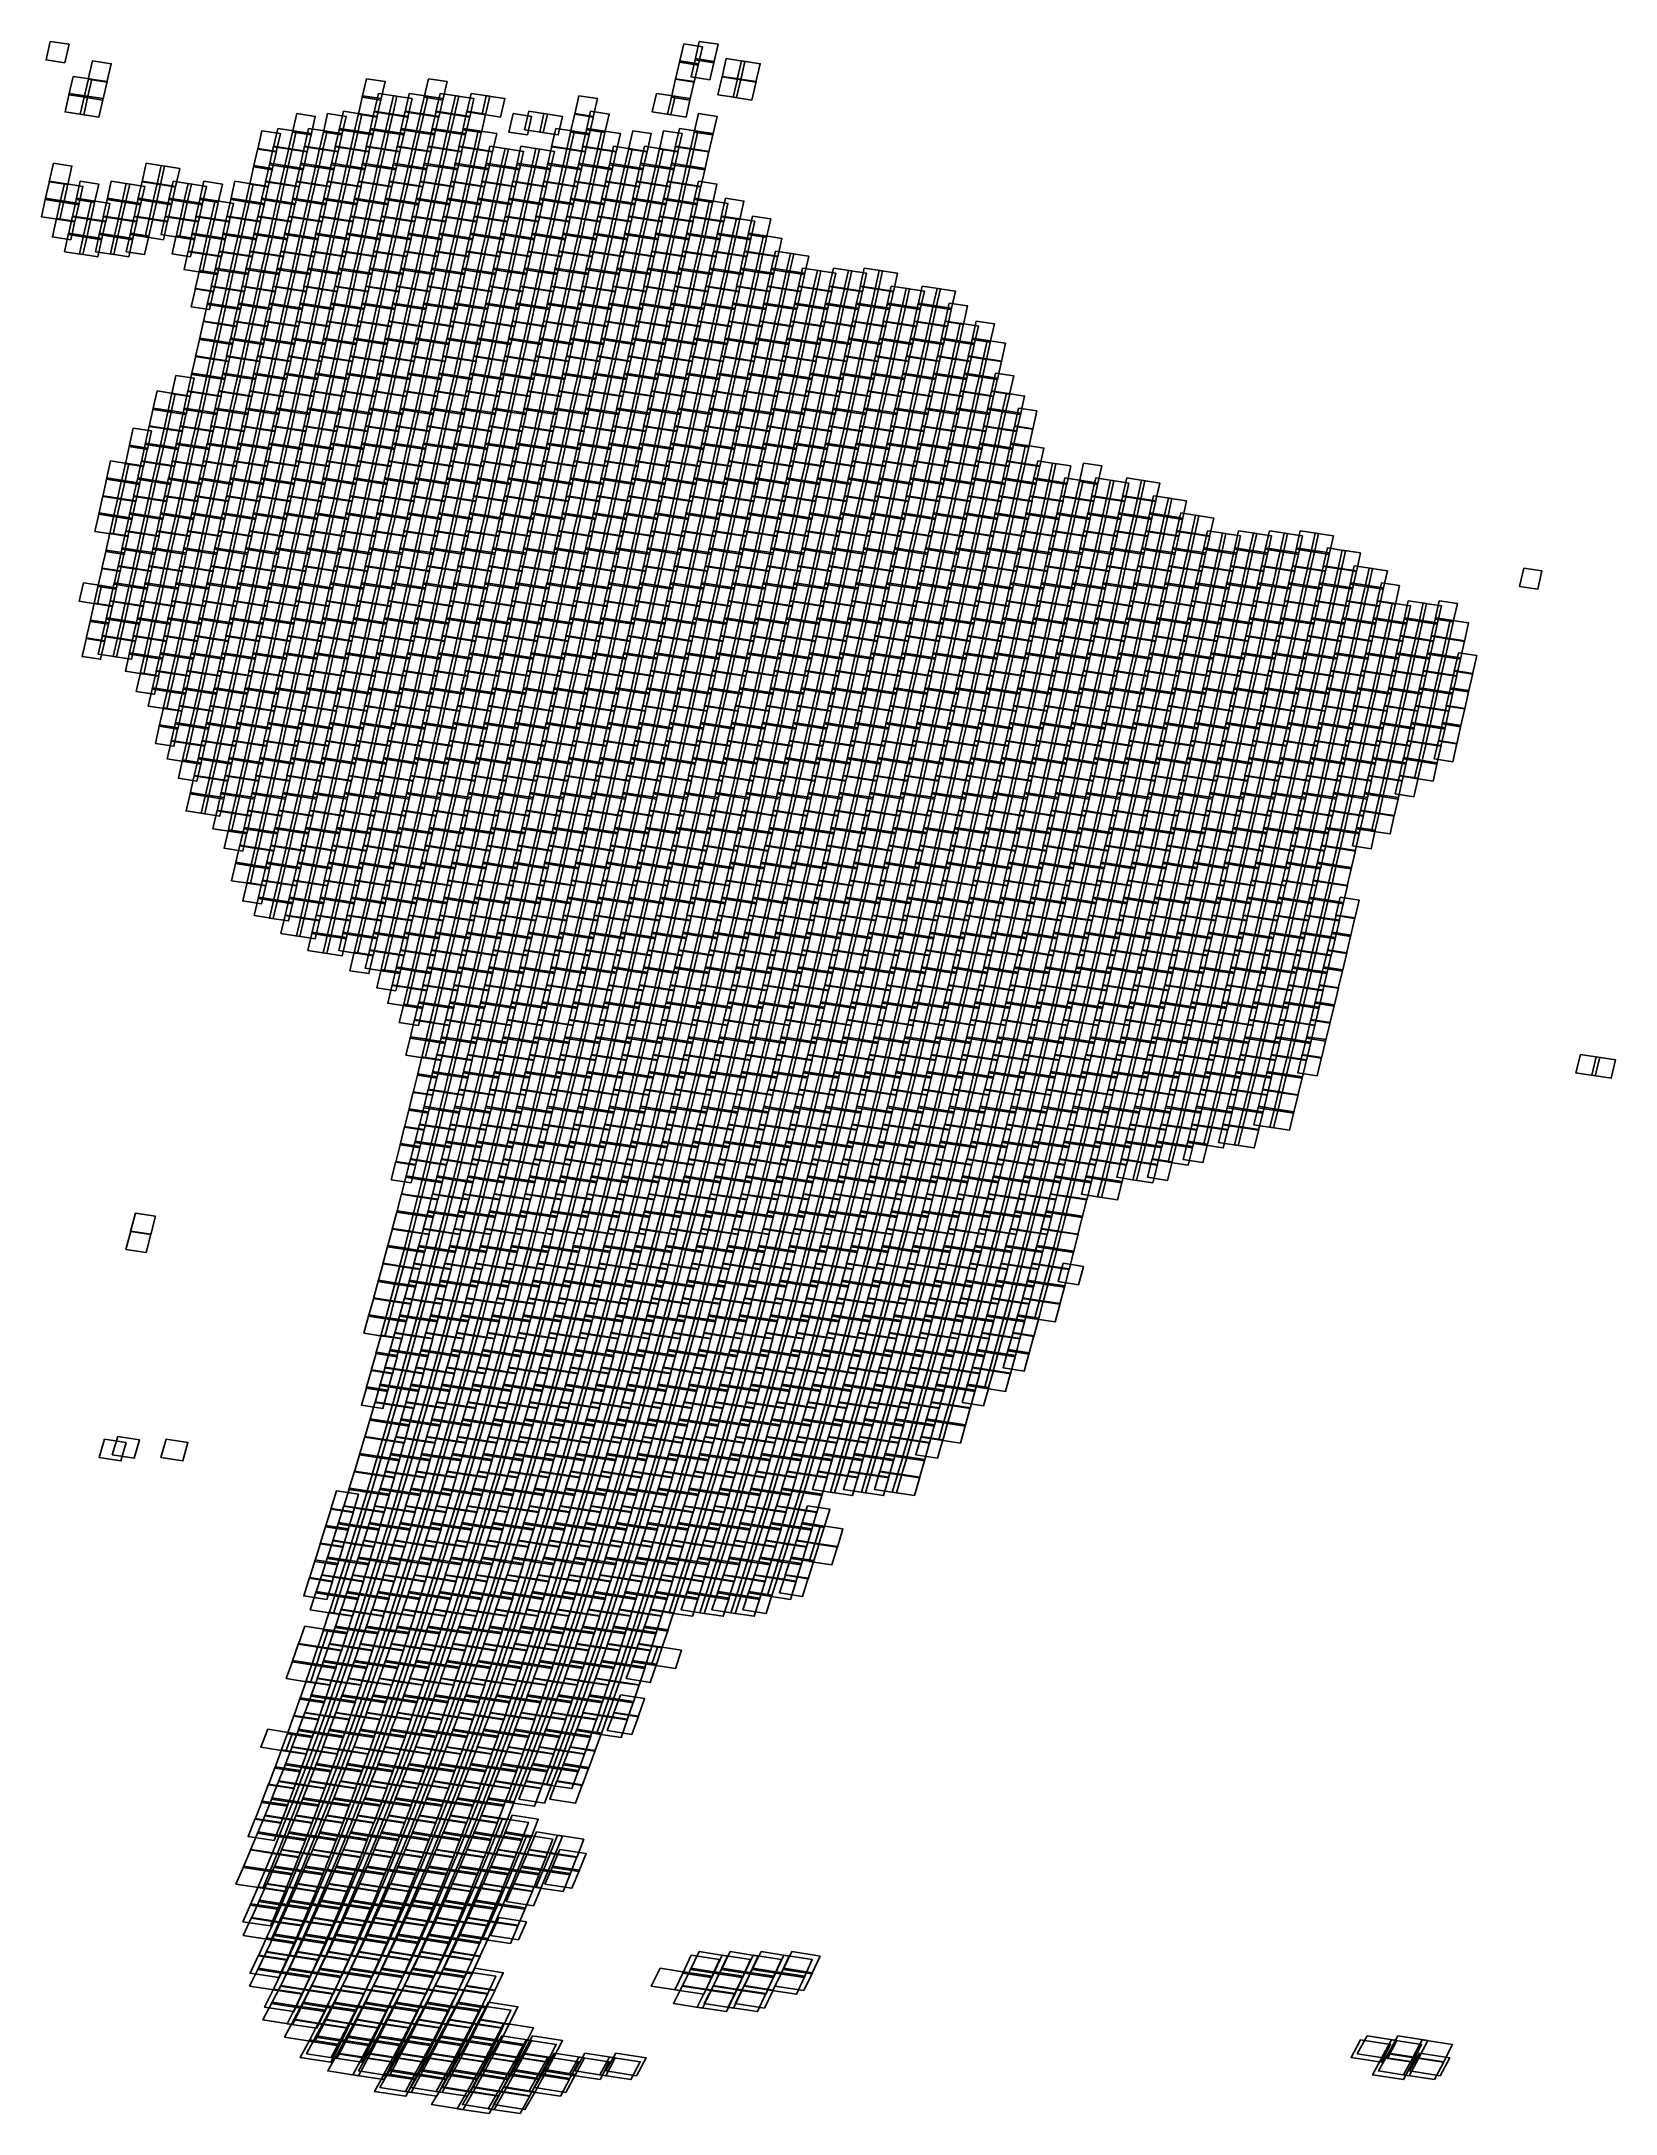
# Model space of a CAD drawing. Header units: metres. Extents: x -83.3 to -29.5, y -56.4 to 14.4.
import ezdxf

# ---------------------------------------------------------------- set-up
doc = ezdxf.new("R2010")
doc.units = ezdxf.units.M

msp = doc.modelspace()

# ---------------------------------------------------------------- linework, layer by layer
at = {"layer": 'Layer__irs_1c_south_america_shp'}
for points in [[(-82.9973, 14.42286), (-82.35628, 14.32495), (-82.50258, 13.69563), (-83.14192, 13.79331), (-82.9973, 14.42286)], [(-61.36034, 14.34317), (-60.71977, 14.24386), (-60.86745, 13.61478), (-61.50634, 13.71381), (-61.36034, 14.34317)], [(-60.82722, 14.42286), (-60.1862, 14.32495), (-60.33251, 13.69563), (-60.97185, 13.79331), (-60.82722, 14.42286)], [(-81.55426, 13.76017), (-80.91524, 13.66114), (-81.06235, 13.03196), (-81.69977, 13.13073), (-81.55426, 13.76017)], [(-61.49561, 13.76017), (-60.85658, 13.66114), (-61.0037, 13.03196), (-61.64112, 13.13073), (-61.49561, 13.76017)], [(-60.9612, 13.8397), (-60.32176, 13.74199), (-60.46756, 13.11259), (-61.10538, 13.21007), (-60.9612, 13.8397)], [(-59.90547, 13.8397), (-59.26604, 13.74199), (-59.41184, 13.11259), (-60.04966, 13.21007), (-59.90547, 13.8397)], [(-59.38419, 13.76017), (-58.74516, 13.66114), (-58.89228, 13.03196), (-59.5297, 13.13073), (-59.38419, 13.76017)], [(-82.21519, 13.22991), (-81.57733, 13.13243), (-81.72263, 12.50295), (-82.35896, 12.60023), (-82.21519, 13.22991)], [(-81.69518, 13.15056), (-81.05771, 13.05178), (-81.20425, 12.42253), (-81.84021, 12.52104), (-81.69518, 13.15056)], [(-72.19371, 13.15056), (-71.55624, 13.05178), (-71.70279, 12.42253), (-72.33875, 12.52104), (-72.19371, 13.15056)], [(-70.08229, 13.15056), (-69.44482, 13.05178), (-69.59137, 12.42253), (-70.22733, 12.52104), (-70.08229, 13.15056)], [(-61.63652, 13.15056), (-60.99905, 13.05178), (-61.1456, 12.42253), (-61.78156, 12.52104), (-61.63652, 13.15056)], [(-60.04512, 13.22991), (-59.40726, 13.13243), (-59.55256, 12.50295), (-60.18889, 12.60023), (-60.04512, 13.22991)], [(-59.5251, 13.15056), (-58.88763, 13.05178), (-59.03418, 12.42253), (-59.67014, 12.52104), (-59.5251, 13.15056)], [(-82.34839, 12.64662), (-81.71194, 12.54932), (-81.85678, 11.91977), (-82.49176, 12.01688), (-82.34839, 12.64662)], [(-81.82953, 12.56742), (-81.1935, 12.4689), (-81.33952, 11.83956), (-81.97411, 11.93783), (-81.82953, 12.56742)], [(-72.98579, 12.03672), (-72.35077, 11.93961), (-72.49516, 11.30999), (-73.12878, 11.40692), (-72.98579, 12.03672)], [(-72.32806, 12.56742), (-71.69203, 12.4689), (-71.83806, 11.83956), (-72.47264, 11.93783), (-72.32806, 12.56742)], [(-71.93007, 12.03672), (-71.29504, 11.93961), (-71.43944, 11.30999), (-72.07306, 11.40692), (-71.93007, 12.03672)], [(-71.7912, 12.64662), (-71.15475, 12.54932), (-71.29959, 11.91977), (-71.93457, 12.01688), (-71.7912, 12.64662)], [(-71.27234, 12.56742), (-70.63631, 12.4689), (-70.78233, 11.83956), (-71.41692, 11.93783), (-71.27234, 12.56742)], [(-70.87437, 12.03672), (-70.23935, 11.93961), (-70.38374, 11.30999), (-71.01736, 11.40692), (-70.87437, 12.03672)], [(-70.7355, 12.64662), (-70.09906, 12.54932), (-70.2439, 11.91977), (-70.87888, 12.01688), (-70.7355, 12.64662)], [(-70.21664, 12.56742), (-69.58061, 12.4689), (-69.72664, 11.83956), (-70.36122, 11.93783), (-70.21664, 12.56742)], [(-69.81865, 12.03672), (-69.18362, 11.93961), (-69.32802, 11.30999), (-69.96164, 11.40692), (-69.81865, 12.03672)], [(-69.67978, 12.64662), (-69.04333, 12.54932), (-69.18817, 11.91977), (-69.82315, 12.01688), (-69.67978, 12.64662)], [(-69.16092, 12.56742), (-68.52489, 12.4689), (-68.67091, 11.83956), (-69.3055, 11.93783), (-69.16092, 12.56742)], [(-68.76292, 12.03672), (-68.1279, 11.93961), (-68.27229, 11.30999), (-68.90591, 11.40692), (-68.76292, 12.03672)], [(-68.62405, 12.64662), (-67.98761, 12.54932), (-68.13245, 11.91977), (-68.76743, 12.01688), (-68.62405, 12.64662)], [(-68.10519, 12.56742), (-67.46916, 12.4689), (-67.61519, 11.83956), (-68.24977, 11.93783), (-68.10519, 12.56742)], [(-66.65147, 12.03672), (-66.01645, 11.93961), (-66.16084, 11.30999), (-66.79446, 11.40692), (-66.65147, 12.03672)], [(-64.93805, 12.56742), (-64.30202, 12.4689), (-64.44804, 11.83956), (-65.08263, 11.93783), (-64.93805, 12.56742)], [(-64.54005, 12.03672), (-63.90503, 11.93961), (-64.04942, 11.30999), (-64.68304, 11.40692), (-64.54005, 12.03672)], [(-62.28973, 12.64662), (-61.65329, 12.54932), (-61.79813, 11.91977), (-62.43311, 12.01688), (-62.28973, 12.64662)], [(-61.77087, 12.56742), (-61.13484, 12.4689), (-61.28087, 11.83956), (-61.91545, 11.93783), (-61.77087, 12.56742)], [(-75.76881, 11.37436), (-75.13545, 11.27631), (-75.2805, 10.64682), (-75.91257, 10.74465), (-75.76881, 11.37436)], [(-75.22972, 11.45328), (-74.59601, 11.35634), (-74.73999, 10.72667), (-75.37239, 10.82343), (-75.22972, 11.45328)], [(-74.71309, 11.37436), (-74.07973, 11.27631), (-74.22478, 10.64682), (-74.85684, 10.74465), (-74.71309, 11.37436)], [(-74.57956, 11.95767), (-73.9449, 11.85939), (-74.09042, 11.22998), (-74.72369, 11.32801), (-74.57956, 11.95767)], [(-74.174, 11.45328), (-73.54028, 11.35634), (-73.68427, 10.72667), (-74.31667, 10.82343), (-74.174, 11.45328)], [(-73.65736, 11.37436), (-73.024, 11.27631), (-73.16905, 10.64682), (-73.80112, 10.74465), (-73.65736, 11.37436)], [(-73.52383, 11.95767), (-72.88918, 11.85939), (-73.0347, 11.22998), (-73.66797, 11.32801), (-73.52383, 11.95767)], [(-73.11827, 11.45328), (-72.48456, 11.35634), (-72.62854, 10.72667), (-73.26094, 10.82343), (-73.11827, 11.45328)], [(-72.60164, 11.37436), (-71.96828, 11.27631), (-72.11333, 10.64682), (-72.74539, 10.74465), (-72.60164, 11.37436)], [(-72.46811, 11.95767), (-71.83345, 11.85939), (-71.97897, 11.22998), (-72.61224, 11.32801), (-72.46811, 11.95767)], [(-72.06255, 11.45328), (-71.42883, 11.35634), (-71.57281, 10.72667), (-72.20522, 10.82343), (-72.06255, 11.45328)], [(-71.54591, 11.37436), (-70.91255, 11.27631), (-71.0576, 10.64682), (-71.68967, 10.74465), (-71.54591, 11.37436)], [(-71.41238, 11.95767), (-70.77773, 11.85939), (-70.92325, 11.22998), (-71.55652, 11.32801), (-71.41238, 11.95767)], [(-71.00685, 11.45328), (-70.37314, 11.35634), (-70.51712, 10.72667), (-71.14952, 10.82343), (-71.00685, 11.45328)], [(-70.49022, 11.37436), (-69.85686, 11.27631), (-70.00191, 10.64682), (-70.63397, 10.74465), (-70.49022, 11.37436)], [(-70.35669, 11.95767), (-69.72203, 11.85939), (-69.86755, 11.22998), (-70.50082, 11.32801), (-70.35669, 11.95767)], [(-69.95113, 11.45328), (-69.31741, 11.35634), (-69.4614, 10.72667), (-70.0938, 10.82343), (-69.95113, 11.45328)], [(-69.43449, 11.37436), (-68.80113, 11.27631), (-68.94618, 10.64682), (-69.57825, 10.74465), (-69.43449, 11.37436)], [(-69.30096, 11.95767), (-68.66631, 11.85939), (-68.81183, 11.22998), (-69.4451, 11.32801), (-69.30096, 11.95767)], [(-68.8954, 11.45328), (-68.26169, 11.35634), (-68.40567, 10.72667), (-69.03807, 10.82343), (-68.8954, 11.45328)], [(-68.37877, 11.37436), (-67.74541, 11.27631), (-67.89046, 10.64682), (-68.52252, 10.74465), (-68.37877, 11.37436)], [(-67.18951, 11.95767), (-66.55486, 11.85939), (-66.70038, 11.22998), (-67.33365, 11.32801), (-67.18951, 11.95767)], [(-66.13379, 11.95767), (-65.49913, 11.85939), (-65.64465, 11.22998), (-66.27792, 11.32801), (-66.13379, 11.95767)], [(-65.72826, 11.45328), (-65.09454, 11.35634), (-65.23853, 10.72667), (-65.87093, 10.82343), (-65.72826, 11.45328)], [(-65.21162, 11.37436), (-64.57826, 11.27631), (-64.72331, 10.64682), (-65.35538, 10.74465), (-65.21162, 11.37436)], [(-65.07809, 11.95767), (-64.44344, 11.85939), (-64.58896, 11.22998), (-65.22223, 11.32801), (-65.07809, 11.95767)], [(-64.67253, 11.45328), (-64.03882, 11.35634), (-64.1828, 10.72667), (-64.8152, 10.82343), (-64.67253, 11.45328)], [(-64.1559, 11.37436), (-63.52254, 11.27631), (-63.66759, 10.64682), (-64.29965, 10.74465), (-64.1559, 11.37436)], [(-63.10017, 11.37436), (-62.46681, 11.27631), (-62.61187, 10.64682), (-63.24393, 10.74465), (-63.10017, 11.37436)], [(-62.04445, 11.37436), (-61.41109, 11.27631), (-61.55614, 10.64682), (-62.18821, 10.74465), (-62.04445, 11.37436)], [(-61.50539, 11.45328), (-60.87167, 11.35634), (-61.01566, 10.72667), (-61.64806, 10.82343), (-61.50539, 11.45328)], [(-60.98875, 11.37436), (-60.35539, 11.27631), (-60.50045, 10.64682), (-61.13251, 10.74465), (-60.98875, 11.37436)], [(-60.85522, 11.95767), (-60.22057, 11.85939), (-60.36609, 11.22998), (-60.99936, 11.32801), (-60.85522, 11.95767)], [(-75.90805, 10.7645), (-75.27594, 10.66666), (-75.42052, 10.0371), (-76.05141, 10.1347), (-75.90805, 10.7645)], [(-75.3679, 10.84328), (-74.73546, 10.74651), (-74.87905, 10.11676), (-75.51025, 10.21338), (-75.3679, 10.84328)], [(-74.85233, 10.7645), (-74.22021, 10.66666), (-74.3648, 10.0371), (-74.99569, 10.1347), (-74.85233, 10.7645)], [(-74.31218, 10.84328), (-73.67973, 10.74651), (-73.82333, 10.11676), (-74.45452, 10.21338), (-74.31218, 10.84328)], [(-73.7966, 10.7645), (-73.16449, 10.66666), (-73.30907, 10.0371), (-73.93996, 10.1347), (-73.7966, 10.7645)], [(-73.25645, 10.84328), (-72.62401, 10.74651), (-72.7676, 10.11676), (-73.3988, 10.21338), (-73.25645, 10.84328)], [(-72.74088, 10.7645), (-72.10876, 10.66666), (-72.25335, 10.0371), (-72.88424, 10.1347), (-72.74088, 10.7645)], [(-72.20073, 10.84328), (-71.56828, 10.74651), (-71.71188, 10.11676), (-72.34307, 10.21338), (-72.20073, 10.84328)], [(-71.68515, 10.7645), (-71.05304, 10.66666), (-71.19762, 10.0371), (-71.82851, 10.1347), (-71.68515, 10.7645)], [(-71.14503, 10.84328), (-70.51259, 10.74651), (-70.65618, 10.11676), (-71.28738, 10.21338), (-71.14503, 10.84328)], [(-70.62946, 10.7645), (-69.99734, 10.66666), (-70.14193, 10.0371), (-70.77282, 10.1347), (-70.62946, 10.7645)], [(-70.08931, 10.84328), (-69.45686, 10.74651), (-69.60046, 10.11676), (-70.23165, 10.21338), (-70.08931, 10.84328)], [(-69.57373, 10.7645), (-68.94162, 10.66666), (-69.0862, 10.0371), (-69.71709, 10.1347), (-69.57373, 10.7645)], [(-69.03358, 10.84328), (-68.40114, 10.74651), (-68.54473, 10.11676), (-69.17593, 10.21338), (-69.03358, 10.84328)], [(-68.51801, 10.7645), (-67.88589, 10.66666), (-68.03048, 10.0371), (-68.66137, 10.1347), (-68.51801, 10.7645)], [(-67.97786, 10.84328), (-67.34541, 10.74651), (-67.48901, 10.11676), (-68.1202, 10.21338), (-67.97786, 10.84328)], [(-67.46228, 10.7645), (-66.83017, 10.66666), (-66.97475, 10.0371), (-67.60564, 10.1347), (-67.46228, 10.7645)], [(-66.92213, 10.84328), (-66.28969, 10.74651), (-66.43328, 10.11676), (-67.06448, 10.21338), (-66.92213, 10.84328)], [(-66.40656, 10.7645), (-65.77444, 10.66666), (-65.91903, 10.0371), (-66.54992, 10.1347), (-66.40656, 10.7645)], [(-65.86644, 10.84328), (-65.23399, 10.74651), (-65.37759, 10.11676), (-66.00878, 10.21338), (-65.86644, 10.84328)], [(-65.35086, 10.7645), (-64.71875, 10.66666), (-64.86333, 10.0371), (-65.49422, 10.1347), (-65.35086, 10.7645)], [(-64.81071, 10.84328), (-64.17827, 10.74651), (-64.32186, 10.11676), (-64.95306, 10.21338), (-64.81071, 10.84328)], [(-64.29514, 10.7645), (-63.66303, 10.66666), (-63.80761, 10.0371), (-64.4385, 10.1347), (-64.29514, 10.7645)], [(-63.75499, 10.84328), (-63.12255, 10.74651), (-63.26613, 10.11676), (-63.89733, 10.21338), (-63.75499, 10.84328)], [(-63.23941, 10.7645), (-62.6073, 10.66666), (-62.75188, 10.0371), (-63.38277, 10.1347), (-63.23941, 10.7645)], [(-62.69927, 10.84328), (-62.06682, 10.74651), (-62.21041, 10.11676), (-62.8416, 10.21338), (-62.69927, 10.84328)], [(-62.18369, 10.7645), (-61.55158, 10.66666), (-61.69616, 10.0371), (-62.32705, 10.1347), (-62.18369, 10.7645)], [(-61.64357, 10.84328), (-61.01113, 10.74651), (-61.15471, 10.11676), (-61.78591, 10.21338), (-61.64357, 10.84328)], [(-61.12799, 10.7645), (-60.49588, 10.66666), (-60.64046, 10.0371), (-61.27135, 10.1347), (-61.12799, 10.7645)], [(-82.88979, 10.25977), (-82.2585, 10.16313), (-82.40173, 9.53333), (-83.03185, 9.62982), (-82.88979, 10.25977)], [(-79.72264, 10.25977), (-79.09135, 10.16313), (-79.23459, 9.53333), (-79.8647, 9.62982), (-79.72264, 10.25977)], [(-79.20801, 10.18108), (-78.57703, 10.08347), (-78.72119, 9.45384), (-79.35101, 9.55125), (-79.20801, 10.18108)], [(-76.04086, 10.18108), (-75.40988, 10.08347), (-75.55405, 9.45384), (-76.18387, 9.55125), (-76.04086, 10.18108)], [(-75.49977, 10.25977), (-74.86848, 10.16313), (-75.01172, 9.53333), (-75.64183, 9.62982), (-75.49977, 10.25977)], [(-74.98514, 10.18108), (-74.35416, 10.08347), (-74.49832, 9.45384), (-75.12814, 9.55125), (-74.98514, 10.18108)], [(-74.44405, 10.25977), (-73.81276, 10.16313), (-73.95599, 9.53333), (-74.58611, 9.62982), (-74.44405, 10.25977)], [(-73.92941, 10.18108), (-73.29843, 10.08347), (-73.4426, 9.45384), (-74.07242, 9.55125), (-73.92941, 10.18108)], [(-73.38832, 10.25977), (-72.75703, 10.16313), (-72.90027, 9.53333), (-73.53038, 9.62982), (-73.38832, 10.25977)], [(-72.87369, 10.18108), (-72.24271, 10.08347), (-72.38687, 9.45384), (-73.01669, 9.55125), (-72.87369, 10.18108)], [(-72.3326, 10.25977), (-71.70131, 10.16313), (-71.84454, 9.53333), (-72.47466, 9.62982), (-72.3326, 10.25977)], [(-71.81796, 10.18108), (-71.18698, 10.08347), (-71.33115, 9.45384), (-71.96097, 9.55125), (-71.81796, 10.18108)], [(-71.2769, 10.25977), (-70.64561, 10.16313), (-70.78885, 9.53333), (-71.41896, 9.62982), (-71.2769, 10.25977)], [(-70.76227, 10.18108), (-70.13129, 10.08347), (-70.27545, 9.45384), (-70.90527, 9.55125), (-70.76227, 10.18108)], [(-70.22118, 10.25977), (-69.58989, 10.16313), (-69.73312, 9.53333), (-70.36324, 9.62982), (-70.22118, 10.25977)], [(-69.70654, 10.18108), (-69.07556, 10.08347), (-69.21973, 9.45384), (-69.84955, 9.55125), (-69.70654, 10.18108)], [(-69.16545, 10.25977), (-68.53416, 10.16313), (-68.6774, 9.53333), (-69.30751, 9.62982), (-69.16545, 10.25977)], [(-68.65082, 10.18108), (-68.01984, 10.08347), (-68.164, 9.45384), (-68.79382, 9.55125), (-68.65082, 10.18108)], [(-68.10973, 10.25977), (-67.47844, 10.16313), (-67.62167, 9.53333), (-68.25179, 9.62982), (-68.10973, 10.25977)], [(-67.59509, 10.18108), (-66.96411, 10.08347), (-67.10828, 9.45384), (-67.7381, 9.55125), (-67.59509, 10.18108)], [(-67.054, 10.25977), (-66.42271, 10.16313), (-66.56595, 9.53333), (-67.19606, 9.62982), (-67.054, 10.25977)], [(-66.53937, 10.18108), (-65.90839, 10.08347), (-66.05255, 9.45384), (-66.68237, 9.55125), (-66.53937, 10.18108)], [(-65.99831, 10.25977), (-65.36702, 10.16313), (-65.51025, 9.53333), (-66.14037, 9.62982), (-65.99831, 10.25977)], [(-65.48367, 10.18108), (-64.85269, 10.08347), (-64.99686, 9.45384), (-65.62668, 9.55125), (-65.48367, 10.18108)], [(-64.94258, 10.25977), (-64.31129, 10.16313), (-64.45453, 9.53333), (-65.08464, 9.62982), (-64.94258, 10.25977)], [(-64.42795, 10.18108), (-63.79697, 10.08347), (-63.94114, 9.45384), (-64.57095, 9.55125), (-64.42795, 10.18108)], [(-63.88686, 10.25977), (-63.25557, 10.16313), (-63.39881, 9.53333), (-64.02892, 9.62982), (-63.88686, 10.25977)], [(-63.37222, 10.18108), (-62.74124, 10.08347), (-62.88541, 9.45384), (-63.51523, 9.55125), (-63.37222, 10.18108)], [(-62.83113, 10.25977), (-62.19984, 10.16313), (-62.34308, 9.53333), (-62.97319, 9.62982), (-62.83113, 10.25977)], [(-62.3165, 10.18108), (-61.68552, 10.08347), (-61.82969, 9.45384), (-62.45951, 9.55125), (-62.3165, 10.18108)], [(-61.77544, 10.25977), (-61.14415, 10.16313), (-61.28739, 9.53333), (-61.9175, 9.62982), (-61.77544, 10.25977)], [(-61.2608, 10.18108), (-60.62982, 10.08347), (-60.77399, 9.45384), (-61.40381, 9.55125), (-61.2608, 10.18108)], [(-83.02737, 9.64967), (-82.39722, 9.55318), (-82.5401, 8.92331), (-83.16914, 9.01966), (-83.02737, 9.64967)], [(-82.51367, 9.5711), (-81.8838, 9.47368), (-82.02754, 8.84398), (-82.65633, 8.9412), (-82.51367, 9.5711)], [(-81.97165, 9.64967), (-81.34149, 9.55318), (-81.48437, 8.92331), (-82.11342, 9.01966), (-81.97165, 9.64967)], [(-80.91595, 9.64967), (-80.2858, 9.55318), (-80.42868, 8.92331), (-81.05772, 9.01966), (-80.91595, 9.64967)], [(-80.40225, 9.5711), (-79.77238, 9.47368), (-79.91612, 8.84398), (-80.54491, 8.9412), (-80.40225, 9.5711)], [(-79.86023, 9.64967), (-79.23007, 9.55318), (-79.37296, 8.92331), (-80.002, 9.01966), (-79.86023, 9.64967)], [(-79.34653, 9.5711), (-78.71666, 9.47368), (-78.8604, 8.84398), (-79.48918, 8.9412), (-79.34653, 9.5711)], [(-78.8045, 9.64967), (-78.17435, 9.55318), (-78.31723, 8.92331), (-78.94627, 9.01966), (-78.8045, 9.64967)], [(-78.2908, 9.5711), (-77.66093, 9.47368), (-77.80467, 8.84398), (-78.43346, 8.9412), (-78.2908, 9.5711)], [(-77.74878, 9.64967), (-77.11862, 9.55318), (-77.26151, 8.92331), (-77.89055, 9.01966), (-77.74878, 9.64967)], [(-76.69308, 9.64967), (-76.06293, 9.55318), (-76.20581, 8.92331), (-76.83485, 9.01966), (-76.69308, 9.64967)], [(-76.17938, 9.5711), (-75.54951, 9.47368), (-75.69325, 8.84398), (-76.32204, 8.9412), (-76.17938, 9.5711)], [(-75.63736, 9.64967), (-75.0072, 9.55318), (-75.15009, 8.92331), (-75.77913, 9.01966), (-75.63736, 9.64967)], [(-75.12366, 9.5711), (-74.49379, 9.47368), (-74.63753, 8.84398), (-75.26631, 8.9412), (-75.12366, 9.5711)], [(-74.58163, 9.64967), (-73.95148, 9.55318), (-74.09436, 8.92331), (-74.7234, 9.01966), (-74.58163, 9.64967)], [(-74.06793, 9.5711), (-73.43806, 9.47368), (-73.5818, 8.84398), (-74.21059, 8.9412), (-74.06793, 9.5711)], [(-73.52591, 9.64967), (-72.89575, 9.55318), (-73.03864, 8.92331), (-73.66768, 9.01966), (-73.52591, 9.64967)], [(-73.01221, 9.5711), (-72.38234, 9.47368), (-72.52608, 8.84398), (-73.15486, 8.9412), (-73.01221, 9.5711)], [(-72.47018, 9.64967), (-71.84003, 9.55318), (-71.98291, 8.92331), (-72.61195, 9.01966), (-72.47018, 9.64967)], [(-71.95648, 9.5711), (-71.32661, 9.47368), (-71.47035, 8.84398), (-72.09914, 8.9412), (-71.95648, 9.5711)], [(-71.41449, 9.64967), (-70.78433, 9.55318), (-70.92722, 8.92331), (-71.55626, 9.01966), (-71.41449, 9.64967)], [(-70.90079, 9.5711), (-70.27092, 9.47368), (-70.41466, 8.84398), (-71.04344, 8.9412), (-70.90079, 9.5711)], [(-70.35876, 9.64967), (-69.72861, 9.55318), (-69.87149, 8.92331), (-70.50053, 9.01966), (-70.35876, 9.64967)], [(-69.84506, 9.5711), (-69.21519, 9.47368), (-69.35893, 8.84398), (-69.98772, 8.9412), (-69.84506, 9.5711)], [(-69.30304, 9.64967), (-68.67288, 9.55318), (-68.81577, 8.92331), (-69.44481, 9.01966), (-69.30304, 9.64967)], [(-68.78934, 9.5711), (-68.15947, 9.47368), (-68.30321, 8.84398), (-68.93199, 8.9412), (-68.78934, 9.5711)], [(-68.24731, 9.64967), (-67.61716, 9.55318), (-67.76004, 8.92331), (-68.38908, 9.01966), (-68.24731, 9.64967)], [(-67.73361, 9.5711), (-67.10374, 9.47368), (-67.24748, 8.84398), (-67.87627, 8.9412), (-67.73361, 9.5711)], [(-67.19159, 9.64967), (-66.56143, 9.55318), (-66.70432, 8.92331), (-67.33336, 9.01966), (-67.19159, 9.64967)], [(-66.67789, 9.5711), (-66.04802, 9.47368), (-66.19176, 8.84398), (-66.82054, 8.9412), (-66.67789, 9.5711)], [(-66.13589, 9.64967), (-65.50574, 9.55318), (-65.64862, 8.92331), (-66.27766, 9.01966), (-66.13589, 9.64967)], [(-65.62219, 9.5711), (-64.99232, 9.47368), (-65.13606, 8.84398), (-65.76485, 8.9412), (-65.62219, 9.5711)], [(-65.08017, 9.64967), (-64.45001, 9.55318), (-64.5929, 8.92331), (-65.22194, 9.01966), (-65.08017, 9.64967)], [(-64.56647, 9.5711), (-63.9366, 9.47368), (-64.08034, 8.84398), (-64.70912, 8.9412), (-64.56647, 9.5711)], [(-64.02444, 9.64967), (-63.39429, 9.55318), (-63.53717, 8.92331), (-64.16621, 9.01966), (-64.02444, 9.64967)], [(-63.51075, 9.5711), (-62.88088, 9.47368), (-63.02462, 8.84398), (-63.6534, 8.9412), (-63.51075, 9.5711)], [(-62.96872, 9.64967), (-62.33857, 9.55318), (-62.48145, 8.92331), (-63.11049, 9.01966), (-62.96872, 9.64967)], [(-62.45502, 9.5711), (-61.82515, 9.47368), (-61.96889, 8.84398), (-62.59768, 8.9412), (-62.45502, 9.5711)], [(-61.91303, 9.64967), (-61.28287, 9.55318), (-61.42575, 8.92331), (-62.0548, 9.01966), (-61.91303, 9.64967)], [(-61.39933, 9.5711), (-60.76946, 9.47368), (-60.9132, 8.84398), (-61.54198, 8.9412), (-61.39933, 9.5711)], [(-60.8573, 9.64967), (-60.22715, 9.55318), (-60.37003, 8.92331), (-60.99907, 9.01966), (-60.8573, 9.64967)], [(-83.15872, 9.06607), (-82.52957, 8.96971), (-82.67213, 8.3398), (-83.30025, 8.43603), (-83.15872, 9.06607)], [(-82.64584, 8.9876), (-82.01697, 8.89036), (-82.16034, 8.2606), (-82.78821, 8.35766), (-82.64584, 8.9876)], [(-82.103, 9.06607), (-81.47385, 8.96971), (-81.61641, 8.3398), (-82.24452, 8.43603), (-82.103, 9.06607)], [(-81.59012, 8.9876), (-80.96124, 8.89036), (-81.10461, 8.2606), (-81.73248, 8.35766), (-81.59012, 8.9876)], [(-81.0473, 9.06607), (-80.41815, 8.96971), (-80.56071, 8.3398), (-81.18883, 8.43603), (-81.0473, 9.06607)], [(-80.53442, 8.9876), (-79.90555, 8.89036), (-80.04892, 8.2606), (-80.67679, 8.35766), (-80.53442, 8.9876)], [(-79.99158, 9.06607), (-79.36243, 8.96971), (-79.50499, 8.3398), (-80.1331, 8.43603), (-79.99158, 9.06607)], [(-79.4787, 8.9876), (-78.84982, 8.89036), (-78.99319, 8.2606), (-79.62106, 8.35766), (-79.4787, 8.9876)], [(-78.93585, 9.06607), (-78.3067, 8.96971), (-78.44926, 8.3398), (-79.07738, 8.43603), (-78.93585, 9.06607)], [(-78.42297, 8.9876), (-77.7941, 8.89036), (-77.93747, 8.2606), (-78.56534, 8.35766), (-78.42297, 8.9876)], [(-77.88013, 9.06607), (-77.25098, 8.96971), (-77.39354, 8.3398), (-78.02165, 8.43603), (-77.88013, 9.06607)], [(-77.36725, 8.9876), (-76.73837, 8.89036), (-76.88174, 8.2606), (-77.50961, 8.35766), (-77.36725, 8.9876)], [(-76.82443, 9.06607), (-76.19528, 8.96971), (-76.33784, 8.3398), (-76.96596, 8.43603), (-76.82443, 9.06607)], [(-76.31155, 8.9876), (-75.68268, 8.89036), (-75.82605, 8.2606), (-76.45392, 8.35766), (-76.31155, 8.9876)], [(-75.76871, 9.06607), (-75.13956, 8.96971), (-75.28212, 8.3398), (-75.91023, 8.43603), (-75.76871, 9.06607)], [(-75.25583, 8.9876), (-74.62695, 8.89036), (-74.77032, 8.2606), (-75.39819, 8.35766), (-75.25583, 8.9876)], [(-74.71298, 9.06607), (-74.08383, 8.96971), (-74.22639, 8.3398), (-74.85451, 8.43603), (-74.71298, 9.06607)], [(-74.2001, 8.9876), (-73.57123, 8.89036), (-73.7146, 8.2606), (-74.34247, 8.35766), (-74.2001, 8.9876)], [(-73.65726, 9.06607), (-73.02811, 8.96971), (-73.17067, 8.3398), (-73.79878, 8.43603), (-73.65726, 9.06607)], [(-73.14438, 8.9876), (-72.5155, 8.89036), (-72.65887, 8.2606), (-73.28674, 8.35766), (-73.14438, 8.9876)], [(-72.60153, 9.06607), (-71.97238, 8.96971), (-72.11494, 8.3398), (-72.74306, 8.43603), (-72.60153, 9.06607)], [(-72.08865, 8.9876), (-71.45978, 8.89036), (-71.60315, 8.2606), (-72.23102, 8.35766), (-72.08865, 8.9876)], [(-71.54584, 9.06607), (-70.91669, 8.96971), (-71.05925, 8.3398), (-71.68736, 8.43603), (-71.54584, 9.06607)], [(-71.03296, 8.9876), (-70.40408, 8.89036), (-70.54745, 8.2606), (-71.17532, 8.35766), (-71.03296, 8.9876)], [(-70.49011, 9.06607), (-69.86096, 8.96971), (-70.00352, 8.3398), (-70.63164, 8.43603), (-70.49011, 9.06607)], [(-69.97723, 8.9876), (-69.34836, 8.89036), (-69.49173, 8.2606), (-70.1196, 8.35766), (-69.97723, 8.9876)], [(-69.43439, 9.06607), (-68.80524, 8.96971), (-68.9478, 8.3398), (-69.57591, 8.43603), (-69.43439, 9.06607)], [(-68.92151, 8.9876), (-68.29263, 8.89036), (-68.436, 8.2606), (-69.06387, 8.35766), (-68.92151, 8.9876)], [(-68.37866, 9.06607), (-67.74951, 8.96971), (-67.89207, 8.3398), (-68.52019, 8.43603), (-68.37866, 9.06607)], [(-67.86578, 8.9876), (-67.23691, 8.89036), (-67.38028, 8.2606), (-68.00815, 8.35766), (-67.86578, 8.9876)], [(-67.32294, 9.06607), (-66.69379, 8.96971), (-66.83635, 8.3398), (-67.46446, 8.43603), (-67.32294, 9.06607)], [(-66.81006, 8.9876), (-66.18118, 8.89036), (-66.32455, 8.2606), (-66.95242, 8.35766), (-66.81006, 8.9876)], [(-66.26724, 9.06607), (-65.63809, 8.96971), (-65.78065, 8.3398), (-66.40877, 8.43603), (-66.26724, 9.06607)], [(-65.75436, 8.9876), (-65.12549, 8.89036), (-65.26886, 8.2606), (-65.89673, 8.35766), (-65.75436, 8.9876)], [(-65.21152, 9.06607), (-64.58237, 8.96971), (-64.72493, 8.3398), (-65.35304, 8.43603), (-65.21152, 9.06607)], [(-64.69864, 8.9876), (-64.06976, 8.89036), (-64.21313, 8.2606), (-64.841, 8.35766), (-64.69864, 8.9876)], [(-64.15579, 9.06607), (-63.52664, 8.96971), (-63.66921, 8.3398), (-64.29732, 8.43603), (-64.15579, 9.06607)], [(-63.64291, 8.9876), (-63.01404, 8.89036), (-63.15741, 8.2606), (-63.78528, 8.35766), (-63.64291, 8.9876)], [(-63.10007, 9.06607), (-62.47092, 8.96971), (-62.61348, 8.3398), (-63.2416, 8.43603), (-63.10007, 9.06607)], [(-62.58719, 8.9876), (-61.95831, 8.89036), (-62.10169, 8.2606), (-62.72956, 8.35766), (-62.58719, 8.9876)], [(-62.04437, 9.06607), (-61.41522, 8.96971), (-61.55779, 8.3398), (-62.1859, 8.43603), (-62.04437, 9.06607)], [(-61.53149, 8.9876), (-60.90262, 8.89036), (-61.04599, 8.2606), (-61.67386, 8.35766), (-61.53149, 8.9876)], [(-60.98865, 9.06607), (-60.3595, 8.96971), (-60.50206, 8.3398), (-61.13018, 8.43603), (-60.98865, 9.06607)], [(-60.47577, 8.9876), (-59.84689, 8.89036), (-59.99027, 8.2606), (-60.61814, 8.35766), (-60.47577, 8.9876)], [(-59.93292, 9.06607), (-59.30377, 8.96971), (-59.44634, 8.3398), (-60.07445, 8.43603), (-59.93292, 9.06607)], [(-82.78371, 8.37751), (-82.15582, 8.28046), (-82.29881, 7.65063), (-82.9258, 7.7475), (-82.78371, 8.37751)], [(-82.37096, 7.87222), (-81.7437, 7.77607), (-81.88568, 7.14606), (-82.51205, 7.2421), (-82.37096, 7.87222)], [(-82.24007, 8.45589), (-81.61191, 8.35965), (-81.75417, 7.72967), (-82.38136, 7.8258), (-82.24007, 8.45589)], [(-81.85962, 7.79391), (-81.23259, 7.69703), (-81.37526, 7.06715), (-82.00142, 7.16387), (-81.85962, 7.79391)], [(-81.72798, 8.37751), (-81.1001, 8.28046), (-81.24309, 7.65063), (-81.87007, 7.7475), (-81.72798, 8.37751)], [(-81.31526, 7.87222), (-80.688, 7.77607), (-80.82999, 7.14606), (-81.45636, 7.2421), (-81.31526, 7.87222)], [(-81.18437, 8.45589), (-80.55621, 8.35965), (-80.69847, 7.72967), (-81.32567, 7.8258), (-81.18437, 8.45589)], [(-80.80392, 7.79391), (-80.1769, 7.69703), (-80.31956, 7.06715), (-80.94572, 7.16387), (-80.80392, 7.79391)], [(-80.67229, 8.37751), (-80.0444, 8.28046), (-80.18739, 7.65063), (-80.81438, 7.7475), (-80.67229, 8.37751)], [(-80.25954, 7.87222), (-79.63228, 7.77607), (-79.77426, 7.14606), (-80.40063, 7.2421), (-80.25954, 7.87222)], [(-80.12865, 8.45589), (-79.50049, 8.35965), (-79.64275, 7.72967), (-80.26994, 7.8258), (-80.12865, 8.45589)], [(-79.61656, 8.37751), (-78.98868, 8.28046), (-79.13167, 7.65063), (-79.75865, 7.7475), (-79.61656, 8.37751)], [(-79.07292, 8.45589), (-78.44476, 8.35965), (-78.58702, 7.72967), (-79.21422, 7.8258), (-79.07292, 8.45589)], [(-78.69247, 7.79391), (-78.06544, 7.69703), (-78.20811, 7.06715), (-78.83427, 7.16387), (-78.69247, 7.79391)], [(-78.56084, 8.37751), (-77.93295, 8.28046), (-78.07594, 7.65063), (-78.70293, 7.7475), (-78.56084, 8.37751)], [(-78.14809, 7.87222), (-77.52083, 7.77607), (-77.66281, 7.14606), (-78.28918, 7.2421), (-78.14809, 7.87222)], [(-78.0172, 8.45589), (-77.38904, 8.35965), (-77.5313, 7.72967), (-78.15849, 7.8258), (-78.0172, 8.45589)], [(-77.63675, 7.79391), (-77.00972, 7.69703), (-77.15239, 7.06715), (-77.77855, 7.16387), (-77.63675, 7.79391)], [(-77.50511, 8.37751), (-76.87723, 8.28046), (-77.02022, 7.65063), (-77.6472, 7.7475), (-77.50511, 8.37751)], [(-77.09239, 7.87222), (-76.46513, 7.77607), (-76.60712, 7.14606), (-77.23349, 7.2421), (-77.09239, 7.87222)], [(-76.9615, 8.45589), (-76.33334, 8.35965), (-76.4756, 7.72967), (-77.1028, 7.8258), (-76.9615, 8.45589)], [(-76.58105, 7.79391), (-75.95403, 7.69703), (-76.09669, 7.06715), (-76.72285, 7.16387), (-76.58105, 7.79391)], [(-76.44942, 8.37751), (-75.82153, 8.28046), (-75.96452, 7.65063), (-76.59151, 7.7475), (-76.44942, 8.37751)], [(-76.03667, 7.87222), (-75.40941, 7.77607), (-75.55139, 7.14606), (-76.17776, 7.2421), (-76.03667, 7.87222)], [(-75.90578, 8.45589), (-75.27762, 8.35965), (-75.41988, 7.72967), (-76.04707, 7.8258), (-75.90578, 8.45589)], [(-75.52533, 7.79391), (-74.8983, 7.69703), (-75.04097, 7.06715), (-75.66713, 7.16387), (-75.52533, 7.79391)], [(-75.39369, 8.37751), (-74.76581, 8.28046), (-74.9088, 7.65063), (-75.53578, 7.7475), (-75.39369, 8.37751)], [(-74.98094, 7.87222), (-74.35368, 7.77607), (-74.49567, 7.14606), (-75.12204, 7.2421), (-74.98094, 7.87222)], [(-74.85005, 8.45589), (-74.22189, 8.35965), (-74.36415, 7.72967), (-74.99135, 7.8258), (-74.85005, 8.45589)], [(-74.4696, 7.79391), (-73.84258, 7.69703), (-73.98524, 7.06715), (-74.6114, 7.16387), (-74.4696, 7.79391)], [(-74.33797, 8.37751), (-73.71008, 8.28046), (-73.85307, 7.65063), (-74.48006, 7.7475), (-74.33797, 8.37751)], [(-73.92522, 7.87222), (-73.29796, 7.77607), (-73.43994, 7.14606), (-74.06631, 7.2421), (-73.92522, 7.87222)], [(-73.79433, 8.45589), (-73.16617, 8.35965), (-73.30843, 7.72967), (-73.93562, 7.8258), (-73.79433, 8.45589)], [(-73.41388, 7.79391), (-72.78685, 7.69703), (-72.92952, 7.06715), (-73.55568, 7.16387), (-73.41388, 7.79391)], [(-73.28224, 8.37751), (-72.65436, 8.28046), (-72.79735, 7.65063), (-73.42433, 7.7475), (-73.28224, 8.37751)], [(-72.86949, 7.87222), (-72.24223, 7.77607), (-72.38422, 7.14606), (-73.01059, 7.2421), (-72.86949, 7.87222)], [(-72.7386, 8.45589), (-72.11044, 8.35965), (-72.2527, 7.72967), (-72.8799, 7.8258), (-72.7386, 8.45589)], [(-72.35815, 7.79391), (-71.73112, 7.69703), (-71.87379, 7.06715), (-72.49995, 7.16387), (-72.35815, 7.79391)], [(-72.22652, 8.37751), (-71.59863, 8.28046), (-71.74162, 7.65063), (-72.36861, 7.7475), (-72.22652, 8.37751)], [(-71.8138, 7.87222), (-71.18654, 7.77607), (-71.32852, 7.14606), (-71.95489, 7.2421), (-71.8138, 7.87222)], [(-71.68291, 8.45589), (-71.05475, 8.35965), (-71.19701, 7.72967), (-71.8242, 7.8258), (-71.68291, 8.45589)], [(-71.30246, 7.79391), (-70.67543, 7.69703), (-70.8181, 7.06715), (-71.44426, 7.16387), (-71.30246, 7.79391)], [(-71.17082, 8.37751), (-70.54294, 8.28046), (-70.68593, 7.65063), (-71.31291, 7.7475), (-71.17082, 8.37751)], [(-70.75807, 7.87222), (-70.13081, 7.77607), (-70.2728, 7.14606), (-70.89917, 7.2421), (-70.75807, 7.87222)], [(-70.62718, 8.45589), (-69.99902, 8.35965), (-70.14128, 7.72967), (-70.76848, 7.8258), (-70.62718, 8.45589)], [(-70.24673, 7.79391), (-69.61971, 7.69703), (-69.76237, 7.06715), (-70.38853, 7.16387), (-70.24673, 7.79391)], [(-70.1151, 8.37751), (-69.48721, 8.28046), (-69.6302, 7.65063), (-70.25719, 7.7475), (-70.1151, 8.37751)], [(-69.70235, 7.87222), (-69.07509, 7.77607), (-69.21707, 7.14606), (-69.84344, 7.2421), (-69.70235, 7.87222)], [(-69.57146, 8.45589), (-68.9433, 8.35965), (-69.08556, 7.72967), (-69.71275, 7.8258), (-69.57146, 8.45589)], [(-69.19101, 7.79391), (-68.56398, 7.69703), (-68.70665, 7.06715), (-69.33281, 7.16387), (-69.19101, 7.79391)], [(-69.05937, 8.37751), (-68.43149, 8.28046), (-68.57448, 7.65063), (-69.20146, 7.7475), (-69.05937, 8.37751)], [(-68.64662, 7.87222), (-68.01936, 7.77607), (-68.16135, 7.14606), (-68.78772, 7.2421), (-68.64662, 7.87222)], [(-68.51573, 8.45589), (-67.88757, 8.35965), (-68.02983, 7.72967), (-68.65703, 7.8258), (-68.51573, 8.45589)], [(-68.13528, 7.79391), (-67.50825, 7.69703), (-67.65092, 7.06715), (-68.27708, 7.16387), (-68.13528, 7.79391)], [(-68.00365, 8.37751), (-67.37576, 8.28046), (-67.51875, 7.65063), (-68.14574, 7.7475), (-68.00365, 8.37751)], [(-67.5909, 7.87222), (-66.96364, 7.77607), (-67.10562, 7.14606), (-67.73199, 7.2421), (-67.5909, 7.87222)], [(-67.46001, 8.45589), (-66.83185, 8.35965), (-66.97411, 7.72967), (-67.6013, 7.8258), (-67.46001, 8.45589)], [(-67.07956, 7.79391), (-66.45253, 7.69703), (-66.5952, 7.06715), (-67.22136, 7.16387), (-67.07956, 7.79391)], [(-66.94792, 8.37751), (-66.32004, 8.28046), (-66.46303, 7.65063), (-67.09001, 7.7475), (-66.94792, 8.37751)], [(-66.5352, 7.87222), (-65.90794, 7.77607), (-66.04993, 7.14606), (-66.6763, 7.2421), (-66.5352, 7.87222)], [(-66.40431, 8.45589), (-65.77615, 8.35965), (-65.91841, 7.72967), (-66.54561, 7.8258), (-66.40431, 8.45589)], [(-66.02386, 7.79391), (-65.39684, 7.69703), (-65.5395, 7.06715), (-66.16566, 7.16387), (-66.02386, 7.79391)], [(-65.89223, 8.37751), (-65.26434, 8.28046), (-65.40733, 7.65063), (-66.03432, 7.7475), (-65.89223, 8.37751)], [(-65.47948, 7.87222), (-64.85222, 7.77607), (-64.9942, 7.14606), (-65.62057, 7.2421), (-65.47948, 7.87222)], [(-65.34859, 8.45589), (-64.72043, 8.35965), (-64.86269, 7.72967), (-65.48988, 7.8258), (-65.34859, 8.45589)], [(-64.96814, 7.79391), (-64.34111, 7.69703), (-64.48378, 7.06715), (-65.10994, 7.16387), (-64.96814, 7.79391)], [(-64.8365, 8.37751), (-64.20862, 8.28046), (-64.35161, 7.65063), (-64.97859, 7.7475), (-64.8365, 8.37751)], [(-64.42375, 7.87222), (-63.79649, 7.77607), (-63.93848, 7.14606), (-64.56485, 7.2421), (-64.42375, 7.87222)], [(-64.29286, 8.45589), (-63.66471, 8.35965), (-63.80696, 7.72967), (-64.43416, 7.8258), (-64.29286, 8.45589)], [(-63.91241, 7.79391), (-63.28539, 7.69703), (-63.42806, 7.06715), (-64.05421, 7.16387), (-63.91241, 7.79391)], [(-63.78078, 8.37751), (-63.1529, 8.28046), (-63.29589, 7.65063), (-63.92287, 7.7475), (-63.78078, 8.37751)], [(-63.36803, 7.87222), (-62.74077, 7.77607), (-62.88276, 7.14606), (-63.50913, 7.2421), (-63.36803, 7.87222)], [(-63.23714, 8.45589), (-62.60898, 8.35965), (-62.75124, 7.72967), (-63.37844, 7.8258), (-63.23714, 8.45589)], [(-62.85669, 7.79391), (-62.22966, 7.69703), (-62.37233, 7.06715), (-62.99849, 7.16387), (-62.85669, 7.79391)], [(-62.72506, 8.37751), (-62.09717, 8.28046), (-62.24016, 7.65063), (-62.86715, 7.7475), (-62.72506, 8.37751)], [(-62.31233, 7.87222), (-61.68507, 7.77607), (-61.82706, 7.14606), (-62.45343, 7.2421), (-62.31233, 7.87222)], [(-62.18145, 8.45589), (-61.55329, 8.35965), (-61.69555, 7.72967), (-62.32274, 7.8258), (-62.18145, 8.45589)], [(-61.80099, 7.79391), (-61.17397, 7.69703), (-61.31664, 7.06715), (-61.9428, 7.16387), (-61.80099, 7.79391)], [(-61.66936, 8.37751), (-61.04148, 8.28046), (-61.18447, 7.65063), (-61.81145, 7.7475), (-61.66936, 8.37751)], [(-61.25661, 7.87222), (-60.62935, 7.77607), (-60.77134, 7.14606), (-61.39771, 7.2421), (-61.25661, 7.87222)], [(-61.12572, 8.45589), (-60.49756, 8.35965), (-60.63982, 7.72967), (-61.26702, 7.8258), (-61.12572, 8.45589)], [(-60.74527, 7.79391), (-60.11824, 7.69703), (-60.26091, 7.06715), (-60.88707, 7.16387), (-60.74527, 7.79391)], [(-60.61364, 8.37751), (-59.98575, 8.28046), (-60.12874, 7.65063), (-60.75573, 7.7475), (-60.61364, 8.37751)], [(-60.20088, 7.87222), (-59.57362, 7.77607), (-59.71561, 7.14606), (-60.34198, 7.2421), (-60.20088, 7.87222)], [(-60.07, 8.45589), (-59.44184, 8.35965), (-59.58409, 7.72967), (-60.21129, 7.8258), (-60.07, 8.45589)], [(-59.68954, 7.79391), (-59.06252, 7.69703), (-59.20519, 7.06715), (-59.83135, 7.16387), (-59.68954, 7.79391)], [(-59.55791, 8.37751), (-58.93003, 8.28046), (-59.07302, 7.65063), (-59.7, 7.7475), (-59.55791, 8.37751)], [(-59.14516, 7.87222), (-58.5179, 7.77607), (-58.65989, 7.14606), (-59.28626, 7.2421), (-59.14516, 7.87222)], [(-59.01427, 8.45589), (-58.38611, 8.35965), (-58.52837, 7.72967), (-59.15557, 7.8258), (-59.01427, 8.45589)], [(-58.63382, 7.79391), (-58.00679, 7.69703), (-58.14946, 7.06715), (-58.77562, 7.16387), (-58.63382, 7.79391)], [(-78.28474, 7.26195), (-77.65833, 7.16592), (-77.80003, 6.53585), (-78.42564, 6.63181), (-78.28474, 7.26195)], [(-77.77408, 7.18373), (-77.14789, 7.087), (-77.29025, 6.45708), (-77.91565, 6.55365), (-77.77408, 7.18373)], [(-77.22905, 7.26195), (-76.60263, 7.16592), (-76.74434, 6.53585), (-77.36995, 6.63181), (-77.22905, 7.26195)], [(-76.71838, 7.18373), (-76.09219, 7.087), (-76.23456, 6.45708), (-76.85995, 6.55365), (-76.71838, 7.18373)], [(-76.17332, 7.26195), (-75.54691, 7.16592), (-75.68861, 6.53585), (-76.31422, 6.63181), (-76.17332, 7.26195)], [(-75.66266, 7.18373), (-75.03647, 7.087), (-75.17883, 6.45708), (-75.80423, 6.55365), (-75.66266, 7.18373)], [(-75.1176, 7.26195), (-74.49118, 7.16592), (-74.63289, 6.53585), (-75.2585, 6.63181), (-75.1176, 7.26195)], [(-74.60693, 7.18373), (-73.98074, 7.087), (-74.12311, 6.45708), (-74.7485, 6.55365), (-74.60693, 7.18373)], [(-74.06187, 7.26195), (-73.43546, 7.16592), (-73.57716, 6.53585), (-74.20277, 6.63181), (-74.06187, 7.26195)], [(-73.55121, 7.18373), (-72.92502, 7.087), (-73.06738, 6.45708), (-73.69278, 6.55365), (-73.55121, 7.18373)], [(-73.00615, 7.26195), (-72.37973, 7.16592), (-72.52144, 6.53585), (-73.14705, 6.63181), (-73.00615, 7.26195)], [(-72.49548, 7.18373), (-71.86929, 7.087), (-72.01166, 6.45708), (-72.63705, 6.55365), (-72.49548, 7.18373)], [(-71.95045, 7.26195), (-71.32404, 7.16592), (-71.46574, 6.53585), (-72.09135, 6.63181), (-71.95045, 7.26195)], [(-71.43979, 7.18373), (-70.8136, 7.087), (-70.95596, 6.45708), (-71.58136, 6.55365), (-71.43979, 7.18373)], [(-70.89473, 7.26195), (-70.26831, 7.16592), (-70.41002, 6.53585), (-71.03563, 6.63181), (-70.89473, 7.26195)], [(-70.38406, 7.18373), (-69.75787, 7.087), (-69.90024, 6.45708), (-70.52563, 6.55365), (-70.38406, 7.18373)], [(-69.839, 7.26195), (-69.21259, 7.16592), (-69.35429, 6.53585), (-69.9799, 6.63181), (-69.839, 7.26195)], [(-69.32834, 7.18373), (-68.70215, 7.087), (-68.84451, 6.45708), (-69.46991, 6.55365), (-69.32834, 7.18373)], [(-68.78328, 7.26195), (-68.15686, 7.16592), (-68.29857, 6.53585), (-68.92418, 6.63181), (-68.78328, 7.26195)], [(-68.27261, 7.18373), (-67.64642, 7.087), (-67.78879, 6.45708), (-68.41418, 6.55365), (-68.27261, 7.18373)], [(-67.72755, 7.26195), (-67.10114, 7.16592), (-67.24284, 6.53585), (-67.86845, 6.63181), (-67.72755, 7.26195)], [(-67.21689, 7.18373), (-66.5907, 7.087), (-66.73306, 6.45708), (-67.35846, 6.55365), (-67.21689, 7.18373)], [(-66.67186, 7.26195), (-66.04544, 7.16592), (-66.18715, 6.53585), (-66.81276, 6.63181), (-66.67186, 7.26195)], [(-66.16119, 7.18373), (-65.535, 7.087), (-65.67737, 6.45708), (-66.30276, 6.55365), (-66.16119, 7.18373)], [(-65.61613, 7.26195), (-64.98972, 7.16592), (-65.13142, 6.53585), (-65.75703, 6.63181), (-65.61613, 7.26195)], [(-65.10547, 7.18373), (-64.47928, 7.087), (-64.62164, 6.45708), (-65.24704, 6.55365), (-65.10547, 7.18373)], [(-64.56041, 7.26195), (-63.93399, 7.16592), (-64.0757, 6.53585), (-64.70131, 6.63181), (-64.56041, 7.26195)], [(-64.04974, 7.18373), (-63.42355, 7.087), (-63.56592, 6.45708), (-64.19131, 6.55365), (-64.04974, 7.18373)], [(-63.50468, 7.26195), (-62.87827, 7.16592), (-63.01998, 6.53585), (-63.64559, 6.63181), (-63.50468, 7.26195)], [(-62.99402, 7.18373), (-62.36783, 7.087), (-62.5102, 6.45708), (-63.13559, 6.55365), (-62.99402, 7.18373)], [(-62.44899, 7.26195), (-61.82257, 7.16592), (-61.96428, 6.53585), (-62.58989, 6.63181), (-62.44899, 7.26195)], [(-61.93832, 7.18373), (-61.31213, 7.087), (-61.4545, 6.45708), (-62.0799, 6.55365), (-61.93832, 7.18373)], [(-61.39326, 7.26195), (-60.76685, 7.16592), (-60.90856, 6.53585), (-61.53417, 6.63181), (-61.39326, 7.26195)], [(-60.8826, 7.18373), (-60.25641, 7.087), (-60.39878, 6.45708), (-61.02417, 6.55365), (-60.8826, 7.18373)], [(-60.33754, 7.26195), (-59.71112, 7.16592), (-59.85283, 6.53585), (-60.47844, 6.63181), (-60.33754, 7.26195)], [(-59.82687, 7.18373), (-59.20068, 7.087), (-59.34305, 6.45708), (-59.96845, 6.55365), (-59.82687, 7.18373)], [(-59.28181, 7.26195), (-58.6554, 7.16592), (-58.79711, 6.53585), (-59.42272, 6.63181), (-59.28181, 7.26195)], [(-58.77115, 7.18373), (-58.14496, 7.087), (-58.28733, 6.45708), (-58.91272, 6.55365), (-58.77115, 7.18373)], [(-58.22609, 7.26195), (-57.59967, 7.16592), (-57.74138, 6.53585), (-58.36699, 6.63181), (-58.22609, 7.26195)], [(-57.71542, 7.18373), (-57.08923, 7.087), (-57.2316, 6.45708), (-57.857, 6.55365), (-57.71542, 7.18373)], [(-77.90523, 6.60005), (-77.27977, 6.50346), (-77.42183, 5.87348), (-78.04657, 5.96993), (-77.90523, 6.60005)], [(-77.35957, 6.67821), (-76.73392, 6.58226), (-76.8754, 5.95215), (-77.50032, 6.04803), (-77.35957, 6.67821)], [(-76.84953, 6.60005), (-76.22408, 6.50346), (-76.36613, 5.87348), (-76.99088, 5.96993), (-76.84953, 6.60005)], [(-76.30385, 6.67821), (-75.67819, 6.58226), (-75.81967, 5.95215), (-76.4446, 6.04803), (-76.30385, 6.67821)], [(-75.79381, 6.60005), (-75.16835, 6.50346), (-75.31041, 5.87348), (-75.93515, 5.96993), (-75.79381, 6.60005)], [(-75.24812, 6.67821), (-74.62247, 6.58226), (-74.76395, 5.95215), (-75.38887, 6.04803), (-75.24812, 6.67821)], [(-74.73808, 6.60005), (-74.11263, 6.50346), (-74.25468, 5.87348), (-74.87942, 5.96993), (-74.73808, 6.60005)], [(-74.1924, 6.67821), (-73.56674, 6.58226), (-73.70822, 5.95215), (-74.33315, 6.04803), (-74.1924, 6.67821)], [(-73.68236, 6.60005), (-73.0569, 6.50346), (-73.19896, 5.87348), (-73.8237, 5.96993), (-73.68236, 6.60005)], [(-73.13667, 6.67821), (-72.51102, 6.58226), (-72.6525, 5.95215), (-73.27742, 6.04803), (-73.13667, 6.67821)], [(-72.62663, 6.60005), (-72.00117, 6.50346), (-72.14323, 5.87348), (-72.76797, 5.96993), (-72.62663, 6.60005)], [(-72.08098, 6.67821), (-71.45532, 6.58226), (-71.5968, 5.95215), (-72.22173, 6.04803), (-72.08098, 6.67821)], [(-71.57094, 6.60005), (-70.94548, 6.50346), (-71.08754, 5.87348), (-71.71228, 5.96993), (-71.57094, 6.60005)], [(-71.02525, 6.67821), (-70.3996, 6.58226), (-70.54108, 5.95215), (-71.166, 6.04803), (-71.02525, 6.67821)], [(-70.51521, 6.60005), (-69.88976, 6.50346), (-70.03181, 5.87348), (-70.65656, 5.96993), (-70.51521, 6.60005)], [(-69.96953, 6.67821), (-69.34387, 6.58226), (-69.48535, 5.95215), (-70.11028, 6.04803), (-69.96953, 6.67821)], [(-69.45949, 6.60005), (-68.83403, 6.50346), (-68.97609, 5.87348), (-69.60083, 5.96993), (-69.45949, 6.60005)], [(-68.9138, 6.67821), (-68.28815, 6.58226), (-68.42963, 5.95215), (-69.05455, 6.04803), (-68.9138, 6.67821)], [(-68.40376, 6.60005), (-67.77831, 6.50346), (-67.92036, 5.87348), (-68.5451, 5.96993), (-68.40376, 6.60005)], [(-67.85808, 6.67821), (-67.23242, 6.58226), (-67.3739, 5.95215), (-67.99883, 6.04803), (-67.85808, 6.67821)], [(-67.34804, 6.60005), (-66.72258, 6.50346), (-66.86464, 5.87348), (-67.48938, 5.96993), (-67.34804, 6.60005)], [(-66.80238, 6.67821), (-66.17673, 6.58226), (-66.31821, 5.95215), (-66.94313, 6.04803), (-66.80238, 6.67821)], [(-66.29234, 6.60005), (-65.66689, 6.50346), (-65.80894, 5.87348), (-66.43369, 5.96993), (-66.29234, 6.60005)], [(-65.74666, 6.67821), (-65.121, 6.58226), (-65.26248, 5.95215), (-65.88741, 6.04803), (-65.74666, 6.67821)], [(-65.23662, 6.60005), (-64.61116, 6.50346), (-64.75322, 5.87348), (-65.37796, 5.96993), (-65.23662, 6.60005)], [(-64.69093, 6.67821), (-64.06528, 6.58226), (-64.20676, 5.95215), (-64.83168, 6.04803), (-64.69093, 6.67821)], [(-64.18089, 6.60005), (-63.55544, 6.50346), (-63.6975, 5.87348), (-64.32224, 5.96993), (-64.18089, 6.60005)], [(-63.63521, 6.67821), (-63.00956, 6.58226), (-63.15104, 5.95215), (-63.77596, 6.04803), (-63.63521, 6.67821)], [(-63.12517, 6.60005), (-62.49971, 6.50346), (-62.64177, 5.87348), (-63.26651, 5.96993), (-63.12517, 6.60005)], [(-62.57952, 6.67821), (-61.95386, 6.58226), (-62.09534, 5.95215), (-62.72026, 6.04803), (-62.57952, 6.67821)], [(-62.06948, 6.60005), (-61.44402, 6.50346), (-61.58608, 5.87348), (-62.21082, 5.96993), (-62.06948, 6.60005)], [(-61.52379, 6.67821), (-60.89814, 6.58226), (-61.03962, 5.95215), (-61.66454, 6.04803), (-61.52379, 6.67821)], [(-61.01375, 6.60005), (-60.38829, 6.50346), (-60.53035, 5.87348), (-61.15509, 5.96993), (-61.01375, 6.60005)], [(-60.46807, 6.67821), (-59.84241, 6.58226), (-59.98389, 5.95215), (-60.60881, 6.04803), (-60.46807, 6.67821)], [(-59.95803, 6.60005), (-59.33257, 6.50346), (-59.47463, 5.87348), (-60.09937, 5.96993), (-59.95803, 6.60005)], [(-59.41234, 6.67821), (-58.78669, 6.58226), (-58.92817, 5.95215), (-59.55309, 6.04803), (-59.41234, 6.67821)], [(-58.9023, 6.60005), (-58.27684, 6.50346), (-58.4189, 5.87348), (-59.04364, 5.96993), (-58.9023, 6.60005)], [(-58.35662, 6.67821), (-57.73096, 6.58226), (-57.87244, 5.95215), (-58.49736, 6.04803), (-58.35662, 6.67821)], [(-57.84658, 6.60005), (-57.22112, 6.50346), (-57.36318, 5.87348), (-57.98792, 5.96993), (-57.84658, 6.60005)], [(-57.30092, 6.67821), (-56.67527, 6.58226), (-56.81675, 5.95215), (-57.44167, 6.04803), (-57.30092, 6.67821)], [(-56.79088, 6.60005), (-56.16542, 6.50346), (-56.30748, 5.87348), (-56.93222, 5.96993), (-56.79088, 6.60005)], [(-56.2452, 6.67821), (-55.61954, 6.58226), (-55.76102, 5.95215), (-56.38594, 6.04803), (-56.2452, 6.67821)], [(-55.73516, 6.60005), (-55.1097, 6.50346), (-55.25176, 5.87348), (-55.8765, 5.96993), (-55.73516, 6.60005)], [(-55.18947, 6.67821), (-54.56382, 6.58226), (-54.7053, 5.95215), (-55.33022, 6.04803), (-55.18947, 6.67821)], [(-54.67943, 6.60005), (-54.05397, 6.50346), (-54.19603, 5.87348), (-54.82077, 5.96993), (-54.67943, 6.60005)], [(-78.04213, 5.9898), (-77.41737, 5.89334), (-77.55915, 5.26332), (-78.18327, 5.35963), (-78.04213, 5.9898)], [(-77.49588, 6.0679), (-76.87094, 5.97202), (-77.01221, 5.34188), (-77.63648, 5.43769), (-77.49588, 6.0679)], [(-76.98643, 5.9898), (-76.36168, 5.89334), (-76.50346, 5.26332), (-77.12757, 5.35963), (-76.98643, 5.9898)], [(-76.44015, 6.0679), (-75.81522, 5.97202), (-75.95649, 5.34188), (-76.58076, 5.43769), (-76.44015, 6.0679)], [(-75.93071, 5.9898), (-75.30595, 5.89334), (-75.44773, 5.26332), (-76.07185, 5.35963), (-75.93071, 5.9898)], [(-75.38443, 6.0679), (-74.75949, 5.97202), (-74.90076, 5.34188), (-75.52503, 5.43769), (-75.38443, 6.0679)], [(-74.87498, 5.9898), (-74.25023, 5.89334), (-74.39201, 5.26332), (-75.01612, 5.35963), (-74.87498, 5.9898)], [(-74.3287, 6.0679), (-73.70377, 5.97202), (-73.84504, 5.34188), (-74.46931, 5.43769), (-74.3287, 6.0679)], [(-73.81926, 5.9898), (-73.1945, 5.89334), (-73.33628, 5.26332), (-73.9604, 5.35963), (-73.81926, 5.9898)], [(-73.27298, 6.0679), (-72.64804, 5.97202), (-72.78931, 5.34188), (-73.41358, 5.43769), (-73.27298, 6.0679)], [(-72.76353, 5.9898), (-72.13878, 5.89334), (-72.28056, 5.26332), (-72.90467, 5.35963), (-72.76353, 5.9898)], [(-72.21729, 6.0679), (-71.59235, 5.97202), (-71.73362, 5.34188), (-72.35789, 5.43769), (-72.21729, 6.0679)], [(-71.70784, 5.9898), (-71.08308, 5.89334), (-71.22486, 5.26332), (-71.84898, 5.35963), (-71.70784, 5.9898)], [(-71.16156, 6.0679), (-70.53662, 5.97202), (-70.67789, 5.34188), (-71.30216, 5.43769), (-71.16156, 6.0679)], [(-70.65211, 5.9898), (-70.02736, 5.89334), (-70.16914, 5.26332), (-70.79325, 5.35963), (-70.65211, 5.9898)], [(-70.10583, 6.0679), (-69.4809, 5.97202), (-69.62217, 5.34188), (-70.24644, 5.43769), (-70.10583, 6.0679)], [(-69.59639, 5.9898), (-68.97163, 5.89334), (-69.11341, 5.26332), (-69.73753, 5.35963), (-69.59639, 5.9898)], [(-69.05011, 6.0679), (-68.42517, 5.97202), (-68.56644, 5.34188), (-69.19071, 5.43769), (-69.05011, 6.0679)], [(-68.54066, 5.9898), (-67.91591, 5.89334), (-68.05769, 5.26332), (-68.6818, 5.35963), (-68.54066, 5.9898)], [(-67.99438, 6.0679), (-67.36945, 5.97202), (-67.51072, 5.34188), (-68.13499, 5.43769), (-67.99438, 6.0679)], [(-67.48494, 5.9898), (-66.86018, 5.89334), (-67.00196, 5.26332), (-67.62608, 5.35963), (-67.48494, 5.9898)], [(-66.93869, 6.0679), (-66.31375, 5.97202), (-66.45502, 5.34188), (-67.07929, 5.43769), (-66.93869, 6.0679)], [(-66.42924, 5.9898), (-65.80449, 5.89334), (-65.94627, 5.26332), (-66.57038, 5.35963), (-66.42924, 5.9898)], [(-65.88297, 6.0679), (-65.25803, 5.97202), (-65.3993, 5.34188), (-66.02357, 5.43769), (-65.88297, 6.0679)], [(-65.37352, 5.9898), (-64.74876, 5.89334), (-64.89054, 5.26332), (-65.51466, 5.35963), (-65.37352, 5.9898)], [(-64.82724, 6.0679), (-64.2023, 5.97202), (-64.34357, 5.34188), (-64.96784, 5.43769), (-64.82724, 6.0679)], [(-64.31779, 5.9898), (-63.69304, 5.89334), (-63.83481, 5.26332), (-64.45893, 5.35963), (-64.31779, 5.9898)], [(-63.77152, 6.0679), (-63.14658, 5.97202), (-63.28785, 5.34188), (-63.91211, 5.43769), (-63.77152, 6.0679)], [(-63.26207, 5.9898), (-62.63732, 5.89334), (-62.77909, 5.26332), (-63.4032, 5.35963), (-63.26207, 5.9898)], [(-62.71582, 6.0679), (-62.09089, 5.97202), (-62.23215, 5.34188), (-62.85642, 5.43769), (-62.71582, 6.0679)], [(-62.20638, 5.9898), (-61.58162, 5.89334), (-61.72339, 5.26332), (-62.34751, 5.35963), (-62.20638, 5.9898)], [(-61.6601, 6.0679), (-61.03516, 5.97202), (-61.17643, 5.34188), (-61.80069, 5.43769), (-61.6601, 6.0679)], [(-61.15065, 5.9898), (-60.5259, 5.89334), (-60.66767, 5.26332), (-61.29178, 5.35963), (-61.15065, 5.9898)], [(-60.60437, 6.0679), (-59.97943, 5.97202), (-60.1207, 5.34188), (-60.74497, 5.43769), (-60.60437, 6.0679)], [(-60.09493, 5.9898), (-59.47017, 5.89334), (-59.61194, 5.26332), (-60.23606, 5.35963), (-60.09493, 5.9898)], [(-59.54865, 6.0679), (-58.92371, 5.97202), (-59.06498, 5.34188), (-59.68924, 5.43769), (-59.54865, 6.0679)], [(-59.0392, 5.9898), (-58.41445, 5.89334), (-58.55622, 5.26332), (-59.18033, 5.35963), (-59.0392, 5.9898)], [(-58.49292, 6.0679), (-57.86798, 5.97202), (-58.00925, 5.34188), (-58.63352, 5.43769), (-58.49292, 6.0679)], [(-57.98348, 5.9898), (-57.35872, 5.89334), (-57.50049, 5.26332), (-58.12461, 5.35963), (-57.98348, 5.9898)], [(-57.43723, 6.0679), (-56.81229, 5.97202), (-56.95356, 5.34188), (-57.57782, 5.43769), (-57.43723, 6.0679)], [(-56.92778, 5.9898), (-56.30303, 5.89334), (-56.4448, 5.26332), (-57.06891, 5.35963), (-56.92778, 5.9898)], [(-56.3815, 6.0679), (-55.75657, 5.97202), (-55.89783, 5.34188), (-56.5221, 5.43769), (-56.3815, 6.0679)], [(-55.87206, 5.9898), (-55.2473, 5.89334), (-55.38907, 5.26332), (-56.01319, 5.35963), (-55.87206, 5.9898)], [(-55.32578, 6.0679), (-54.70084, 5.97202), (-54.84211, 5.34188), (-55.46637, 5.43769), (-55.32578, 6.0679)], [(-54.81633, 5.9898), (-54.19158, 5.89334), (-54.33335, 5.26332), (-54.95746, 5.35963), (-54.81633, 5.9898)], [(-54.27005, 6.0679), (-53.64511, 5.97202), (-53.78638, 5.34188), (-54.41065, 5.43769), (-54.27005, 6.0679)], [(-53.76061, 5.9898), (-53.13585, 5.89334), (-53.27762, 5.26332), (-53.90174, 5.35963), (-53.76061, 5.9898)], [(-53.21436, 6.0679), (-52.58942, 5.97202), (-52.73069, 5.34188), (-53.35495, 5.43769), (-53.21436, 6.0679)], [(-52.70491, 5.9898), (-52.08016, 5.89334), (-52.22193, 5.26332), (-52.84604, 5.35963), (-52.70491, 5.9898)], [(-77.62613, 5.48411), (-77.0018, 5.3883), (-77.14287, 4.75813), (-77.76659, 4.85388), (-77.62613, 5.48411)], [(-77.11719, 5.40606), (-76.49301, 5.30973), (-76.63455, 4.67966), (-77.25815, 4.77587), (-77.11719, 5.40606)], [(-76.5704, 5.48411), (-75.94608, 5.3883), (-76.08714, 4.75813), (-76.71086, 4.85388), (-76.5704, 5.48411)], [(-76.06146, 5.40606), (-75.43729, 5.30973), (-75.57883, 4.67966), (-76.20242, 4.77587), (-76.06146, 5.40606)], [(-75.51468, 5.48411), (-74.89035, 5.3883), (-75.03142, 4.75813), (-75.65514, 4.85388), (-75.51468, 5.48411)], [(-75.00574, 5.40606), (-74.38156, 5.30973), (-74.5231, 4.67966), (-75.1467, 4.77587), (-75.00574, 5.40606)], [(-74.45895, 5.48411), (-73.83463, 5.3883), (-73.97569, 4.75813), (-74.59941, 4.85388), (-74.45895, 5.48411)], [(-73.95001, 5.40606), (-73.32584, 5.30973), (-73.46738, 4.67966), (-74.09097, 4.77587), (-73.95001, 5.40606)], [(-73.40323, 5.48411), (-72.7789, 5.3883), (-72.91997, 4.75813), (-73.54369, 4.85388), (-73.40323, 5.48411)], [(-72.89429, 5.40606), (-72.27011, 5.30973), (-72.41165, 4.67966), (-73.03525, 4.77587), (-72.89429, 5.40606)], [(-72.34753, 5.48411), (-71.72321, 5.3883), (-71.86427, 4.75813), (-72.48799, 4.85388), (-72.34753, 5.48411)], [(-71.83859, 5.40606), (-71.21442, 5.30973), (-71.35596, 4.67966), (-71.97955, 4.77587), (-71.83859, 5.40606)], [(-71.29181, 5.48411), (-70.66748, 5.3883), (-70.80855, 4.75813), (-71.43227, 4.85388), (-71.29181, 5.48411)], [(-70.78287, 5.40606), (-70.15869, 5.30973), (-70.30023, 4.67966), (-70.92383, 4.77587), (-70.78287, 5.40606)], [(-70.23608, 5.48411), (-69.61176, 5.3883), (-69.75282, 4.75813), (-70.37654, 4.85388), (-70.23608, 5.48411)], [(-69.72714, 5.40606), (-69.10297, 5.30973), (-69.24451, 4.67966), (-69.8681, 4.77587), (-69.72714, 5.40606)], [(-69.18036, 5.48411), (-68.55603, 5.3883), (-68.6971, 4.75813), (-69.32082, 4.85388), (-69.18036, 5.48411)], [(-68.67142, 5.40606), (-68.04724, 5.30973), (-68.18878, 4.67966), (-68.81238, 4.77587), (-68.67142, 5.40606)], [(-68.12463, 5.48411), (-67.50031, 5.3883), (-67.64137, 4.75813), (-68.26509, 4.85388), (-68.12463, 5.48411)], [(-67.61569, 5.40606), (-66.99152, 5.30973), (-67.13306, 4.67966), (-67.75665, 4.77587), (-67.61569, 5.40606)], [(-67.06894, 5.48411), (-66.44461, 5.3883), (-66.58568, 4.75813), (-67.2094, 4.85388), (-67.06894, 5.48411)], [(-66.56, 5.40606), (-65.93582, 5.30973), (-66.07736, 4.67966), (-66.70096, 4.77587), (-66.56, 5.40606)], [(-66.01321, 5.48411), (-65.38889, 5.3883), (-65.52995, 4.75813), (-66.15367, 4.85388), (-66.01321, 5.48411)], [(-65.50427, 5.40606), (-64.8801, 5.30973), (-65.02164, 4.67966), (-65.64523, 4.77587), (-65.50427, 5.40606)], [(-64.95749, 5.48411), (-64.33316, 5.3883), (-64.47423, 4.75813), (-65.09795, 4.85388), (-64.95749, 5.48411)], [(-64.44855, 5.40606), (-63.82438, 5.30973), (-63.96592, 4.67966), (-64.58951, 4.77587), (-64.44855, 5.40606)], [(-63.90177, 5.48411), (-63.27744, 5.3883), (-63.41851, 4.75813), (-64.04222, 4.85388), (-63.90177, 5.48411)], [(-63.39283, 5.40606), (-62.76865, 5.30973), (-62.91019, 4.67966), (-63.53379, 4.77587), (-63.39283, 5.40606)], [(-62.84607, 5.48411), (-62.22174, 5.3883), (-62.36281, 4.75813), (-62.98653, 4.85388), (-62.84607, 5.48411)], [(-62.33713, 5.40606), (-61.71296, 5.30973), (-61.8545, 4.67966), (-62.47809, 4.77587), (-62.33713, 5.40606)], [(-61.79035, 5.48411), (-61.16602, 5.3883), (-61.30709, 4.75813), (-61.93081, 4.85388), (-61.79035, 5.48411)], [(-61.28141, 5.40606), (-60.65723, 5.30973), (-60.79877, 4.67966), (-61.42237, 4.77587), (-61.28141, 5.40606)], [(-60.73462, 5.48411), (-60.11029, 5.3883), (-60.25136, 4.75813), (-60.87508, 4.85388), (-60.73462, 5.48411)], [(-60.22568, 5.40606), (-59.60151, 5.30973), (-59.74305, 4.67966), (-60.36664, 4.77587), (-60.22568, 5.40606)], [(-59.6789, 5.48411), (-59.05457, 5.3883), (-59.19564, 4.75813), (-59.81935, 4.85388), (-59.6789, 5.48411)], [(-59.16996, 5.40606), (-58.54578, 5.30973), (-58.68732, 4.67966), (-59.31092, 4.77587), (-59.16996, 5.40606)], [(-58.62317, 5.48411), (-57.99884, 5.3883), (-58.13991, 4.75813), (-58.76363, 4.85388), (-58.62317, 5.48411)], [(-58.11423, 5.40606), (-57.49006, 5.30973), (-57.6316, 4.67966), (-58.25519, 4.77587), (-58.11423, 5.40606)], [(-57.56748, 5.48411), (-56.94315, 5.3883), (-57.08422, 4.75813), (-57.70794, 4.85388), (-57.56748, 5.48411)], [(-57.05854, 5.40606), (-56.43436, 5.30973), (-56.5759, 4.67966), (-57.1995, 4.77587), (-57.05854, 5.40606)], [(-56.51175, 5.48411), (-55.88742, 5.3883), (-56.02849, 4.75813), (-56.65221, 4.85388), (-56.51175, 5.48411)], [(-56.00281, 5.40606), (-55.37864, 5.30973), (-55.52018, 4.67966), (-56.14377, 4.77587), (-56.00281, 5.40606)], [(-55.45603, 5.48411), (-54.8317, 5.3883), (-54.97277, 4.75813), (-55.59649, 4.85388), (-55.45603, 5.48411)], [(-54.94709, 5.40606), (-54.32291, 5.30973), (-54.46445, 4.67966), (-55.08805, 4.77587), (-54.94709, 5.40606)], [(-54.4003, 5.48411), (-53.77597, 5.3883), (-53.91704, 4.75813), (-54.54076, 4.85388), (-54.4003, 5.48411)], [(-53.89136, 5.40606), (-53.26719, 5.30973), (-53.40873, 4.67966), (-54.03232, 4.77587), (-53.89136, 5.40606)], [(-53.34461, 5.48411), (-52.72028, 5.3883), (-52.86135, 4.75813), (-53.48507, 4.85388), (-53.34461, 5.48411)], [(-52.83567, 5.40606), (-52.21149, 5.30973), (-52.35303, 4.67966), (-52.97663, 4.77587), (-52.83567, 5.40606)], [(-52.28888, 5.48411), (-51.66455, 5.3883), (-51.80562, 4.75813), (-52.42934, 4.85388), (-52.28888, 5.48411)], [(-77.8922, 4.28993), (-77.26895, 4.19423), (-77.4097, 3.56401), (-78.03247, 3.65967), (-77.8922, 4.28993)], [(-77.76218, 4.87374), (-77.13843, 4.77799), (-77.27933, 4.14781), (-77.90255, 4.2435), (-77.76218, 4.87374)], [(-77.25371, 4.79573), (-76.6301, 4.69952), (-76.77142, 4.06942), (-77.39451, 4.16553), (-77.25371, 4.79573)], [(-76.83647, 4.28993), (-76.21323, 4.19423), (-76.35397, 3.56401), (-76.97675, 3.65967), (-76.83647, 4.28993)], [(-76.70645, 4.87374), (-76.0827, 4.77799), (-76.22361, 4.14781), (-76.84682, 4.2435), (-76.70645, 4.87374)], [(-76.19798, 4.79573), (-75.57437, 4.69952), (-75.71569, 4.06942), (-76.33878, 4.16553), (-76.19798, 4.79573)], [(-75.78075, 4.28993), (-75.1575, 4.19423), (-75.29825, 3.56401), (-75.92102, 3.65967), (-75.78075, 4.28993)], [(-75.65073, 4.87374), (-75.02698, 4.77799), (-75.16788, 4.14781), (-75.7911, 4.2435), (-75.65073, 4.87374)], [(-75.14226, 4.79573), (-74.51865, 4.69952), (-74.65997, 4.06942), (-75.28306, 4.16553), (-75.14226, 4.79573)], [(-74.72502, 4.28993), (-74.10178, 4.19423), (-74.24252, 3.56401), (-74.8653, 3.65967), (-74.72502, 4.28993)], [(-74.595, 4.87374), (-73.97125, 4.77799), (-74.11216, 4.14781), (-74.73537, 4.2435), (-74.595, 4.87374)], [(-74.08653, 4.79573), (-73.46292, 4.69952), (-73.60424, 4.06942), (-74.22733, 4.16553), (-74.08653, 4.79573)], [(-73.6693, 4.28993), (-73.04605, 4.19423), (-73.1868, 3.56401), (-73.80957, 3.65967), (-73.6693, 4.28993)], [(-73.53928, 4.87374), (-72.91553, 4.77799), (-73.05643, 4.14781), (-73.67965, 4.2435), (-73.53928, 4.87374)], [(-73.03081, 4.79573), (-72.4072, 4.69952), (-72.54852, 4.06942), (-73.17161, 4.16553), (-73.03081, 4.79573)], [(-72.6136, 4.28993), (-71.99036, 4.19423), (-72.1311, 3.56401), (-72.75388, 3.65967), (-72.6136, 4.28993)], [(-72.48358, 4.87374), (-71.85983, 4.77799), (-72.00074, 4.14781), (-72.62395, 4.2435), (-72.48358, 4.87374)], [(-71.97511, 4.79573), (-71.3515, 4.69952), (-71.49282, 4.06942), (-72.11591, 4.16553), (-71.97511, 4.79573)], [(-71.55788, 4.28993), (-70.93463, 4.19423), (-71.07538, 3.56401), (-71.69815, 3.65967), (-71.55788, 4.28993)], [(-71.42786, 4.87374), (-70.80411, 4.77799), (-70.94501, 4.14781), (-71.56823, 4.2435), (-71.42786, 4.87374)], [(-70.91939, 4.79573), (-70.29578, 4.69952), (-70.4371, 4.06942), (-71.06019, 4.16553), (-70.91939, 4.79573)], [(-70.50215, 4.28993), (-69.87891, 4.19423), (-70.01965, 3.56401), (-70.64243, 3.65967), (-70.50215, 4.28993)], [(-70.37213, 4.87374), (-69.74838, 4.77799), (-69.88929, 4.14781), (-70.5125, 4.2435), (-70.37213, 4.87374)], [(-69.86366, 4.79573), (-69.24005, 4.69952), (-69.38137, 4.06942), (-70.00446, 4.16553), (-69.86366, 4.79573)], [(-69.44643, 4.28993), (-68.82318, 4.19423), (-68.96393, 3.56401), (-69.5867, 3.65967), (-69.44643, 4.28993)], [(-69.31641, 4.87374), (-68.69266, 4.77799), (-68.83356, 4.14781), (-69.45678, 4.2435), (-69.31641, 4.87374)], [(-68.80794, 4.79573), (-68.18433, 4.69952), (-68.32565, 4.06942), (-68.94874, 4.16553), (-68.80794, 4.79573)], [(-68.3907, 4.28993), (-67.76746, 4.19423), (-67.9082, 3.56401), (-68.53098, 3.65967), (-68.3907, 4.28993)], [(-68.26068, 4.87374), (-67.63693, 4.77799), (-67.77784, 4.14781), (-68.40105, 4.2435), (-68.26068, 4.87374)], [(-67.75221, 4.79573), (-67.1286, 4.69952), (-67.26992, 4.06942), (-67.89301, 4.16553), (-67.75221, 4.79573)], [(-67.33501, 4.28993), (-66.71176, 4.19423), (-66.85251, 3.56401), (-67.47528, 3.65967), (-67.33501, 4.28993)], [(-67.20499, 4.87374), (-66.58124, 4.77799), (-66.72215, 4.14781), (-67.34536, 4.2435), (-67.20499, 4.87374)], [(-66.69652, 4.79573), (-66.07291, 4.69952), (-66.21423, 4.06942), (-66.83732, 4.16553), (-66.69652, 4.79573)], [(-66.27928, 4.28993), (-65.65604, 4.19423), (-65.79678, 3.56401), (-66.41956, 3.65967), (-66.27928, 4.28993)], [(-66.14926, 4.87374), (-65.52551, 4.77799), (-65.66642, 4.14781), (-66.28963, 4.2435), (-66.14926, 4.87374)], [(-65.64079, 4.79573), (-65.01718, 4.69952), (-65.1585, 4.06942), (-65.78159, 4.16553), (-65.64079, 4.79573)], [(-65.22356, 4.28993), (-64.60031, 4.19423), (-64.74106, 3.56401), (-65.36383, 3.65967), (-65.22356, 4.28993)], [(-65.09354, 4.87374), (-64.46979, 4.77799), (-64.61069, 4.14781), (-65.23391, 4.2435), (-65.09354, 4.87374)], [(-64.58507, 4.79573), (-63.96146, 4.69952), (-64.10278, 4.06942), (-64.72587, 4.16553), (-64.58507, 4.79573)], [(-64.16783, 4.28993), (-63.54459, 4.19423), (-63.68534, 3.56401), (-64.30811, 3.65967), (-64.16783, 4.28993)], [(-64.03781, 4.87374), (-63.41407, 4.77799), (-63.55497, 4.14781), (-64.17818, 4.2435), (-64.03781, 4.87374)], [(-63.52935, 4.79573), (-62.90573, 4.69952), (-63.04705, 4.06942), (-63.67014, 4.16553), (-63.52935, 4.79573)], [(-63.11214, 4.28993), (-62.48889, 4.19423), (-62.62964, 3.56401), (-63.25241, 3.65967), (-63.11214, 4.28993)], [(-62.98212, 4.87374), (-62.35837, 4.77799), (-62.49927, 4.14781), (-63.12249, 4.2435), (-62.98212, 4.87374)], [(-62.47365, 4.79573), (-61.85004, 4.69952), (-61.99135, 4.06942), (-62.61444, 4.16553), (-62.47365, 4.79573)], [(-62.05641, 4.28993), (-61.43317, 4.19423), (-61.57392, 3.56401), (-62.19669, 3.65967), (-62.05641, 4.28993)], [(-61.9264, 4.87374), (-61.30265, 4.77799), (-61.44355, 4.14781), (-62.06676, 4.2435), (-61.9264, 4.87374)], [(-61.41793, 4.79573), (-60.79432, 4.69952), (-60.93563, 4.06942), (-61.55872, 4.16553), (-61.41793, 4.79573)], [(-61.00069, 4.28993), (-60.37744, 4.19423), (-60.51819, 3.56401), (-61.14096, 3.65967), (-61.00069, 4.28993)], [(-60.87067, 4.87374), (-60.24692, 4.77799), (-60.38782, 4.14781), (-61.01104, 4.2435), (-60.87067, 4.87374)], [(-60.3622, 4.79573), (-59.73859, 4.69952), (-59.8799, 4.06942), (-60.50299, 4.16553), (-60.3622, 4.79573)], [(-59.94496, 4.28993), (-59.32172, 4.19423), (-59.46247, 3.56401), (-60.08524, 3.65967), (-59.94496, 4.28993)], [(-59.81495, 4.87374), (-59.1912, 4.77799), (-59.3321, 4.14781), (-59.95531, 4.2435), (-59.81495, 4.87374)], [(-59.30648, 4.79573), (-58.68287, 4.69952), (-58.82418, 4.06942), (-59.44727, 4.16553), (-59.30648, 4.79573)], [(-58.88924, 4.28993), (-58.26599, 4.19423), (-58.40674, 3.56401), (-59.02951, 3.65967), (-58.88924, 4.28993)], [(-58.75922, 4.87374), (-58.13547, 4.77799), (-58.27637, 4.14781), (-58.89959, 4.2435), (-58.75922, 4.87374)], [(-58.25075, 4.79573), (-57.62714, 4.69952), (-57.76845, 4.06942), (-58.39154, 4.16553), (-58.25075, 4.79573)], [(-57.83354, 4.28993), (-57.2103, 4.19423), (-57.35105, 3.56401), (-57.97382, 3.65967), (-57.83354, 4.28993)], [(-57.70353, 4.87374), (-57.07978, 4.77799), (-57.22068, 4.14781), (-57.84389, 4.2435), (-57.70353, 4.87374)], [(-57.19506, 4.79573), (-56.57145, 4.69952), (-56.71276, 4.06942), (-57.33585, 4.16553), (-57.19506, 4.79573)], [(-56.77782, 4.28993), (-56.15457, 4.19423), (-56.29532, 3.56401), (-56.91809, 3.65967), (-56.77782, 4.28993)], [(-56.6478, 4.87374), (-56.02405, 4.77799), (-56.16495, 4.14781), (-56.78817, 4.2435), (-56.6478, 4.87374)], [(-56.13933, 4.79573), (-55.51572, 4.69952), (-55.65703, 4.06942), (-56.28012, 4.16553), (-56.13933, 4.79573)], [(-55.72209, 4.28993), (-55.09885, 4.19423), (-55.2396, 3.56401), (-55.86237, 3.65967), (-55.72209, 4.28993)], [(-55.59208, 4.87374), (-54.96833, 4.77799), (-55.10923, 4.14781), (-55.73244, 4.2435), (-55.59208, 4.87374)], [(-55.08361, 4.79573), (-54.46, 4.69952), (-54.60131, 4.06942), (-55.2244, 4.16553), (-55.08361, 4.79573)], [(-54.66637, 4.28993), (-54.04312, 4.19423), (-54.18387, 3.56401), (-54.80664, 3.65967), (-54.66637, 4.28993)], [(-54.53635, 4.87374), (-53.9126, 4.77799), (-54.0535, 4.14781), (-54.67672, 4.2435), (-54.53635, 4.87374)], [(-54.02788, 4.79573), (-53.40427, 4.69952), (-53.54558, 4.06942), (-54.16867, 4.16553), (-54.02788, 4.79573)], [(-53.61067, 4.28993), (-52.98743, 4.19423), (-53.12818, 3.56401), (-53.75095, 3.65967), (-53.61067, 4.28993)], [(-53.48066, 4.87374), (-52.85691, 4.77799), (-52.99781, 4.14781), (-53.62102, 4.2435), (-53.48066, 4.87374)], [(-52.97219, 4.79573), (-52.34858, 4.69952), (-52.48989, 4.06942), (-53.11298, 4.16553), (-52.97219, 4.79573)], [(-52.55495, 4.28993), (-51.9317, 4.19423), (-52.07245, 3.56401), (-52.69522, 3.65967), (-52.55495, 4.28993)], [(-52.42493, 4.87374), (-51.80118, 4.77799), (-51.94208, 4.14781), (-52.5653, 4.2435), (-52.42493, 4.87374)], [(-51.91646, 4.79573), (-51.29285, 4.69952), (-51.43416, 4.06942), (-52.05725, 4.16553), (-51.91646, 4.79573)], [(-51.49922, 4.28993), (-50.87598, 4.19423), (-51.01673, 3.56401), (-51.6395, 3.65967), (-51.49922, 4.28993)], [(-51.36921, 4.87374), (-50.74546, 4.77799), (-50.88636, 4.14781), (-51.50957, 4.2435), (-51.36921, 4.87374)], [(-78.02805, 3.67954), (-77.40526, 3.58387), (-77.54589, 2.95363), (-78.1683, 3.04927), (-78.02805, 3.67954)], [(-77.52037, 3.60158), (-76.89767, 3.50557), (-77.03858, 2.87541), (-77.66093, 2.97134), (-77.52037, 3.60158)], [(-77.38412, 4.21196), (-76.76102, 4.11584), (-76.9021, 3.48571), (-77.5248, 3.58172), (-77.38412, 4.21196)], [(-76.97232, 3.67954), (-76.34953, 3.58387), (-76.49017, 2.95363), (-77.11258, 3.04927), (-76.97232, 3.67954)], [(-76.46465, 3.60158), (-75.84195, 3.50557), (-75.98286, 2.87541), (-76.6052, 2.97134), (-76.46465, 3.60158)], [(-76.3284, 4.21196), (-75.70529, 4.11584), (-75.84637, 3.48571), (-76.46907, 3.58172), (-76.3284, 4.21196)], [(-75.9166, 3.67954), (-75.29381, 3.58387), (-75.43444, 2.95363), (-76.05685, 3.04927), (-75.9166, 3.67954)], [(-75.40892, 3.60158), (-74.78622, 3.50557), (-74.92713, 2.87541), (-75.54948, 2.97134), (-75.40892, 3.60158)], [(-75.27267, 4.21196), (-74.64957, 4.11584), (-74.79065, 3.48571), (-75.41335, 3.58172), (-75.27267, 4.21196)], [(-74.86087, 3.67954), (-74.23808, 3.58387), (-74.37872, 2.95363), (-75.00113, 3.04927), (-74.86087, 3.67954)], [(-74.3532, 3.60158), (-73.7305, 3.50557), (-73.87141, 2.87541), (-74.49375, 2.97134), (-74.3532, 3.60158)], [(-74.21695, 4.21196), (-73.59384, 4.11584), (-73.73492, 3.48571), (-74.35762, 3.58172), (-74.21695, 4.21196)], [(-73.80515, 3.67954), (-73.18236, 3.58387), (-73.32299, 2.95363), (-73.9454, 3.04927), (-73.80515, 3.67954)], [(-73.29747, 3.60158), (-72.67477, 3.50557), (-72.81568, 2.87541), (-73.43803, 2.97134), (-73.29747, 3.60158)], [(-73.16122, 4.21196), (-72.53812, 4.11584), (-72.6792, 3.48571), (-73.3019, 3.58172), (-73.16122, 4.21196)], [(-72.74945, 3.67954), (-72.12666, 3.58387), (-72.2673, 2.95363), (-72.88971, 3.04927), (-72.74945, 3.67954)], [(-72.24178, 3.60158), (-71.61908, 3.50557), (-71.75999, 2.87541), (-72.38233, 2.97134), (-72.24178, 3.60158)], [(-72.10553, 4.21196), (-71.48242, 4.11584), (-71.6235, 3.48571), (-72.2462, 3.58172), (-72.10553, 4.21196)], [(-71.69373, 3.67954), (-71.07094, 3.58387), (-71.21157, 2.95363), (-71.83398, 3.04927), (-71.69373, 3.67954)], [(-71.18605, 3.60158), (-70.56335, 3.50557), (-70.70426, 2.87541), (-71.32661, 2.97134), (-71.18605, 3.60158)], [(-71.0498, 4.21196), (-70.4267, 4.11584), (-70.56778, 3.48571), (-71.19048, 3.58172), (-71.0498, 4.21196)], [(-70.638, 3.67954), (-70.01521, 3.58387), (-70.15585, 2.95363), (-70.77826, 3.04927), (-70.638, 3.67954)], [(-70.13033, 3.60158), (-69.50763, 3.50557), (-69.64854, 2.87541), (-70.27088, 2.97134), (-70.13033, 3.60158)], [(-69.99408, 4.21196), (-69.37097, 4.11584), (-69.51205, 3.48571), (-70.13475, 3.58172), (-69.99408, 4.21196)], [(-69.58228, 3.67954), (-68.95949, 3.58387), (-69.10012, 2.95363), (-69.72253, 3.04927), (-69.58228, 3.67954)], [(-69.0746, 3.60158), (-68.4519, 3.50557), (-68.59281, 2.87541), (-69.21516, 2.97134), (-69.0746, 3.60158)], [(-68.93835, 4.21196), (-68.31525, 4.11584), (-68.45633, 3.48571), (-69.07903, 3.58172), (-68.93835, 4.21196)], [(-68.52655, 3.67954), (-67.90376, 3.58387), (-68.0444, 2.95363), (-68.66681, 3.04927), (-68.52655, 3.67954)], [(-68.01888, 3.60158), (-67.39618, 3.50557), (-67.53709, 2.87541), (-68.15943, 2.97134), (-68.01888, 3.60158)], [(-67.88263, 4.21196), (-67.25952, 4.11584), (-67.4006, 3.48571), (-68.0233, 3.58172), (-67.88263, 4.21196)], [(-67.47086, 3.67954), (-66.84807, 3.58387), (-66.9887, 2.95363), (-67.61111, 3.04927), (-67.47086, 3.67954)], [(-66.96318, 3.60158), (-66.34048, 3.50557), (-66.48139, 2.87541), (-67.10374, 2.97134), (-66.96318, 3.60158)], [(-66.82693, 4.21196), (-66.20383, 4.11584), (-66.34491, 3.48571), (-66.96761, 3.58172), (-66.82693, 4.21196)], [(-66.41513, 3.67954), (-65.79234, 3.58387), (-65.93298, 2.95363), (-66.55539, 3.04927), (-66.41513, 3.67954)], [(-65.90746, 3.60158), (-65.28476, 3.50557), (-65.42567, 2.87541), (-66.04801, 2.97134), (-65.90746, 3.60158)], [(-65.77121, 4.21196), (-65.1481, 4.11584), (-65.28918, 3.48571), (-65.91188, 3.58172), (-65.77121, 4.21196)], [(-65.35941, 3.67954), (-64.73662, 3.58387), (-64.87725, 2.95363), (-65.49966, 3.04927), (-65.35941, 3.67954)], [(-64.85173, 3.60158), (-64.22903, 3.50557), (-64.36994, 2.87541), (-64.99229, 2.97134), (-64.85173, 3.60158)], [(-64.71548, 4.21196), (-64.09238, 4.11584), (-64.23346, 3.48571), (-64.85616, 3.58172), (-64.71548, 4.21196)], [(-64.30368, 3.67954), (-63.6809, 3.58387), (-63.82152, 2.95363), (-64.44394, 3.04927), (-64.30368, 3.67954)], [(-63.79601, 3.60158), (-63.17331, 3.50557), (-63.31421, 2.87541), (-63.93656, 2.97134), (-63.79601, 3.60158)], [(-63.65976, 4.21196), (-63.03665, 4.11584), (-63.17774, 3.48571), (-63.80043, 3.58172), (-63.65976, 4.21196)], [(-63.24799, 3.67954), (-62.6252, 3.58387), (-62.76583, 2.95363), (-63.38824, 3.04927), (-63.24799, 3.67954)], [(-62.74031, 3.60158), (-62.11762, 3.50557), (-62.25852, 2.87541), (-62.88086, 2.97134), (-62.74031, 3.60158)], [(-62.60406, 4.21196), (-61.98096, 4.11584), (-62.12204, 3.48571), (-62.74474, 3.58172), (-62.60406, 4.21196)], [(-62.19226, 3.67954), (-61.56948, 3.58387), (-61.7101, 2.95363), (-62.33252, 3.04927), (-62.19226, 3.67954)], [(-61.68459, 3.60158), (-61.06189, 3.50557), (-61.20279, 2.87541), (-61.82514, 2.97134), (-61.68459, 3.60158)], [(-61.54834, 4.21196), (-60.92523, 4.11584), (-61.06632, 3.48571), (-61.68901, 3.58172), (-61.54834, 4.21196)], [(-61.13654, 3.67954), (-60.51375, 3.58387), (-60.65438, 2.95363), (-61.27679, 3.04927), (-61.13654, 3.67954)], [(-60.62886, 3.60158), (-60.00617, 3.50557), (-60.14707, 2.87541), (-60.76941, 2.97134), (-60.62886, 3.60158)], [(-60.49261, 4.21196), (-59.86951, 4.11584), (-60.01059, 3.48571), (-60.63329, 3.58172), (-60.49261, 4.21196)], [(-60.08081, 3.67954), (-59.45803, 3.58387), (-59.59865, 2.95363), (-60.22107, 3.04927), (-60.08081, 3.67954)], [(-59.57314, 3.60158), (-58.95044, 3.50557), (-59.09134, 2.87541), (-59.71369, 2.97134), (-59.57314, 3.60158)], [(-59.43689, 4.21196), (-58.81378, 4.11584), (-58.95487, 3.48571), (-59.57756, 3.58172), (-59.43689, 4.21196)], [(-59.02509, 3.67954), (-58.4023, 3.58387), (-58.54293, 2.95363), (-59.16534, 3.04927), (-59.02509, 3.67954)], [(-58.51741, 3.60158), (-57.89472, 3.50557), (-58.03562, 2.87541), (-58.65796, 2.97134), (-58.51741, 3.60158)], [(-58.38116, 4.21196), (-57.75806, 4.11584), (-57.89914, 3.48571), (-58.52184, 3.58172), (-58.38116, 4.21196)], [(-57.96939, 3.67954), (-57.34661, 3.58387), (-57.48723, 2.95363), (-58.10965, 3.04927), (-57.96939, 3.67954)], [(-57.46172, 3.60158), (-56.83902, 3.50557), (-56.97992, 2.87541), (-57.60227, 2.97134), (-57.46172, 3.60158)], [(-57.32547, 4.21196), (-56.70236, 4.11584), (-56.84345, 3.48571), (-57.46614, 3.58172), (-57.32547, 4.21196)], [(-56.91367, 3.67954), (-56.29088, 3.58387), (-56.43151, 2.95363), (-57.05392, 3.04927), (-56.91367, 3.67954)], [(-56.40599, 3.60158), (-55.7833, 3.50557), (-55.9242, 2.87541), (-56.54654, 2.97134), (-56.40599, 3.60158)], [(-56.26974, 4.21196), (-55.64664, 4.11584), (-55.78772, 3.48571), (-56.41042, 3.58172), (-56.26974, 4.21196)], [(-55.85794, 3.67954), (-55.23516, 3.58387), (-55.37578, 2.95363), (-55.9982, 3.04927), (-55.85794, 3.67954)], [(-55.35027, 3.60158), (-54.72757, 3.50557), (-54.86847, 2.87541), (-55.49082, 2.97134), (-55.35027, 3.60158)], [(-55.21402, 4.21196), (-54.59091, 4.11584), (-54.732, 3.48571), (-55.35469, 3.58172), (-55.21402, 4.21196)], [(-54.80222, 3.67954), (-54.17943, 3.58387), (-54.32006, 2.95363), (-54.94247, 3.04927), (-54.80222, 3.67954)], [(-54.29454, 3.60158), (-53.67185, 3.50557), (-53.81275, 2.87541), (-54.43509, 2.97134), (-54.29454, 3.60158)], [(-54.15829, 4.21196), (-53.53519, 4.11584), (-53.67627, 3.48571), (-54.29897, 3.58172), (-54.15829, 4.21196)], [(-53.74652, 3.67954), (-53.12374, 3.58387), (-53.26436, 2.95363), (-53.88678, 3.04927), (-53.74652, 3.67954)], [(-53.23885, 3.60158), (-52.61615, 3.50557), (-52.75705, 2.87541), (-53.3794, 2.97134), (-53.23885, 3.60158)], [(-53.1026, 4.21196), (-52.47949, 4.11584), (-52.62058, 3.48571), (-53.24327, 3.58172), (-53.1026, 4.21196)], [(-52.6908, 3.67954), (-52.06801, 3.58387), (-52.20864, 2.95363), (-52.83105, 3.04927), (-52.6908, 3.67954)], [(-52.18312, 3.60158), (-51.56043, 3.50557), (-51.70133, 2.87541), (-52.32367, 2.97134), (-52.18312, 3.60158)], [(-52.04687, 4.21196), (-51.42377, 4.11584), (-51.56485, 3.48571), (-52.18755, 3.58172), (-52.04687, 4.21196)], [(-51.63507, 3.67954), (-51.01229, 3.58387), (-51.15291, 2.95363), (-51.77533, 3.04927), (-51.63507, 3.67954)], [(-51.1274, 3.60158), (-50.5047, 3.50557), (-50.6456, 2.87541), (-51.26795, 2.97134), (-51.1274, 3.60158)], [(-50.99115, 4.21196), (-50.36804, 4.11584), (-50.50913, 3.48571), (-51.13182, 3.58172), (-50.99115, 4.21196)], [(-78.70625, 3.01776), (-78.08389, 2.92183), (-78.22466, 2.29163), (-78.84671, 2.38749), (-78.70625, 3.01776)], [(-78.15796, 3.0957), (-77.53552, 3.00006), (-77.67603, 2.36979), (-78.29816, 2.46542), (-78.15796, 3.0957)], [(-77.65056, 3.01776), (-77.0282, 2.92183), (-77.16896, 2.29163), (-77.79102, 2.38749), (-77.65056, 3.01776)], [(-77.10223, 3.0957), (-76.4798, 3.00006), (-76.6203, 2.36979), (-77.24243, 2.46542), (-77.10223, 3.0957)], [(-76.59483, 3.01776), (-75.97247, 2.92183), (-76.11324, 2.29163), (-76.73529, 2.38749), (-76.59483, 3.01776)], [(-76.04651, 3.0957), (-75.42407, 3.00006), (-75.56458, 2.36979), (-76.18671, 2.46542), (-76.04651, 3.0957)], [(-75.53911, 3.01776), (-74.91675, 2.92183), (-75.05751, 2.29163), (-75.67957, 2.38749), (-75.53911, 3.01776)], [(-74.99078, 3.0957), (-74.36835, 3.00006), (-74.50885, 2.36979), (-75.13098, 2.46542), (-74.99078, 3.0957)], [(-74.48338, 3.01776), (-73.86102, 2.92183), (-74.00179, 2.29163), (-74.62384, 2.38749), (-74.48338, 3.01776)], [(-73.93506, 3.0957), (-73.31262, 3.00006), (-73.45312, 2.36979), (-74.07526, 2.46542), (-73.93506, 3.0957)], [(-73.42766, 3.01776), (-72.8053, 2.92183), (-72.94606, 2.29163), (-73.56812, 2.38749), (-73.42766, 3.01776)], [(-72.87936, 3.0957), (-72.25693, 3.00006), (-72.39743, 2.36979), (-73.01956, 2.46542), (-72.87936, 3.0957)], [(-72.37196, 3.01776), (-71.7496, 2.92183), (-71.89037, 2.29163), (-72.51242, 2.38749), (-72.37196, 3.01776)], [(-71.82364, 3.0957), (-71.2012, 3.00006), (-71.34171, 2.36979), (-71.96384, 2.46542), (-71.82364, 3.0957)], [(-71.31624, 3.01776), (-70.69388, 2.92183), (-70.83464, 2.29163), (-71.4567, 2.38749), (-71.31624, 3.01776)], [(-70.76791, 3.0957), (-70.14548, 3.00006), (-70.28598, 2.36979), (-70.90811, 2.46542), (-70.76791, 3.0957)], [(-70.26051, 3.01776), (-69.63815, 2.92183), (-69.77892, 2.29163), (-70.40097, 2.38749), (-70.26051, 3.01776)], [(-69.71219, 3.0957), (-69.08975, 3.00006), (-69.23026, 2.36979), (-69.85239, 2.46542), (-69.71219, 3.0957)], [(-69.20479, 3.01776), (-68.58243, 2.92183), (-68.72319, 2.29163), (-69.34525, 2.38749), (-69.20479, 3.01776)], [(-68.65646, 3.0957), (-68.03403, 3.00006), (-68.17453, 2.36979), (-68.79666, 2.46542), (-68.65646, 3.0957)], [(-68.14906, 3.01776), (-67.5267, 2.92183), (-67.66747, 2.29163), (-68.28952, 2.38749), (-68.14906, 3.01776)], [(-67.60077, 3.0957), (-66.97833, 3.00006), (-67.11884, 2.36979), (-67.74097, 2.46542), (-67.60077, 3.0957)], [(-67.09337, 3.01776), (-66.47101, 2.92183), (-66.61177, 2.29163), (-67.23383, 2.38749), (-67.09337, 3.01776)], [(-66.54504, 3.0957), (-65.92261, 3.00006), (-66.06311, 2.36979), (-66.68524, 2.46542), (-66.54504, 3.0957)], [(-66.03764, 3.01776), (-65.41528, 2.92183), (-65.55605, 2.29163), (-66.1781, 2.38749), (-66.03764, 3.01776)], [(-65.48932, 3.0957), (-64.86688, 3.00006), (-65.00739, 2.36979), (-65.62952, 2.46542), (-65.48932, 3.0957)], [(-64.98192, 3.01776), (-64.35956, 2.92183), (-64.50032, 2.29163), (-65.12238, 2.38749), (-64.98192, 3.01776)], [(-64.43359, 3.0957), (-63.81116, 3.00006), (-63.95166, 2.36979), (-64.57379, 2.46542), (-64.43359, 3.0957)], [(-63.92619, 3.01776), (-63.30383, 2.92183), (-63.4446, 2.29163), (-64.06665, 2.38749), (-63.92619, 3.01776)], [(-63.3779, 3.0957), (-62.75546, 3.00006), (-62.89597, 2.36979), (-63.5181, 2.46542), (-63.3779, 3.0957)], [(-62.8705, 3.01776), (-62.24814, 2.92183), (-62.3889, 2.29163), (-63.01096, 2.38749), (-62.8705, 3.01776)], [(-62.32217, 3.0957), (-61.69974, 3.00006), (-61.84024, 2.36979), (-62.46237, 2.46542), (-62.32217, 3.0957)], [(-61.81477, 3.01776), (-61.19241, 2.92183), (-61.33318, 2.29163), (-61.95523, 2.38749), (-61.81477, 3.01776)], [(-61.26645, 3.0957), (-60.64401, 3.00006), (-60.78452, 2.36979), (-61.40665, 2.46542), (-61.26645, 3.0957)], [(-60.75905, 3.01776), (-60.13669, 2.92183), (-60.27745, 2.29163), (-60.89951, 2.38749), (-60.75905, 3.01776)], [(-60.21072, 3.0957), (-59.58829, 3.00006), (-59.72879, 2.36979), (-60.35092, 2.46542), (-60.21072, 3.0957)], [(-59.70332, 3.01776), (-59.08096, 2.92183), (-59.22173, 2.29163), (-59.84378, 2.38749), (-59.70332, 3.01776)], [(-59.155, 3.0957), (-58.53256, 3.00006), (-58.67307, 2.36979), (-59.2952, 2.46542), (-59.155, 3.0957)], [(-58.6476, 3.01776), (-58.02524, 2.92183), (-58.166, 2.29163), (-58.78806, 2.38749), (-58.6476, 3.01776)], [(-58.0993, 3.0957), (-57.47687, 3.00006), (-57.61737, 2.36979), (-58.2395, 2.46542), (-58.0993, 3.0957)], [(-57.5919, 3.01776), (-56.96954, 2.92183), (-57.11031, 2.29163), (-57.73236, 2.38749), (-57.5919, 3.01776)], [(-57.04358, 3.0957), (-56.42114, 3.00006), (-56.56165, 2.36979), (-57.18378, 2.46542), (-57.04358, 3.0957)], [(-56.53618, 3.01776), (-55.91382, 2.92183), (-56.05458, 2.29163), (-56.67664, 2.38749), (-56.53618, 3.01776)], [(-55.98785, 3.0957), (-55.36542, 3.00006), (-55.50592, 2.36979), (-56.12805, 2.46542), (-55.98785, 3.0957)], [(-55.48045, 3.01776), (-54.85809, 2.92183), (-54.99886, 2.29163), (-55.62091, 2.38749), (-55.48045, 3.01776)], [(-54.93213, 3.0957), (-54.30969, 3.00006), (-54.4502, 2.36979), (-55.07233, 2.46542), (-54.93213, 3.0957)], [(-54.42473, 3.01776), (-53.80237, 2.92183), (-53.94313, 2.29163), (-54.56519, 2.38749), (-54.42473, 3.01776)], [(-53.87643, 3.0957), (-53.254, 3.00006), (-53.3945, 2.36979), (-54.01663, 2.46542), (-53.87643, 3.0957)], [(-53.36903, 3.01776), (-52.74667, 2.92183), (-52.88744, 2.29163), (-53.50949, 2.38749), (-53.36903, 3.01776)], [(-52.82071, 3.0957), (-52.19827, 3.00006), (-52.33878, 2.36979), (-52.96091, 2.46542), (-52.82071, 3.0957)], [(-52.31331, 3.01776), (-51.69095, 2.92183), (-51.83171, 2.29163), (-52.45377, 2.38749), (-52.31331, 3.01776)], [(-51.76498, 3.0957), (-51.14255, 3.00006), (-51.28305, 2.36979), (-51.90518, 2.46542), (-51.76498, 3.0957)], [(-51.25758, 3.01776), (-50.63522, 2.92183), (-50.77599, 2.29163), (-51.39804, 2.38749), (-51.25758, 3.01776)], [(-50.70926, 3.0957), (-50.08682, 3.00006), (-50.22733, 2.36979), (-50.84946, 2.46542), (-50.70926, 3.0957)], [(-79.34943, 2.48528), (-78.72729, 2.38966), (-78.86771, 1.75939), (-79.48959, 1.85501), (-79.34943, 2.48528)], [(-78.84229, 2.40736), (-78.22021, 2.31149), (-78.36083, 1.68129), (-78.98266, 1.77708), (-78.84229, 2.40736)], [(-78.29373, 2.48528), (-77.6716, 2.38966), (-77.81202, 1.75939), (-78.4339, 1.85501), (-78.29373, 2.48528)], [(-77.78659, 2.40736), (-77.16452, 2.31149), (-77.30514, 1.68129), (-77.92696, 1.77708), (-77.78659, 2.40736)], [(-77.23801, 2.48528), (-76.61588, 2.38966), (-76.75629, 1.75939), (-77.37817, 1.85501), (-77.23801, 2.48528)], [(-76.73087, 2.40736), (-76.1088, 2.31149), (-76.24941, 1.68129), (-76.87124, 1.77708), (-76.73087, 2.40736)], [(-76.18228, 2.48528), (-75.56015, 2.38966), (-75.70057, 1.75939), (-76.32245, 1.85501), (-76.18228, 2.48528)], [(-75.67514, 2.40736), (-75.05307, 2.31149), (-75.19369, 1.68129), (-75.81551, 1.77708), (-75.67514, 2.40736)], [(-75.12656, 2.48528), (-74.50442, 2.38966), (-74.64484, 1.75939), (-75.26672, 1.85501), (-75.12656, 2.48528)], [(-74.61942, 2.40736), (-73.99734, 2.31149), (-74.13796, 1.68129), (-74.75979, 1.77708), (-74.61942, 2.40736)], [(-74.07083, 2.48528), (-73.4487, 2.38966), (-73.58912, 1.75939), (-74.211, 1.85501), (-74.07083, 2.48528)], [(-73.56369, 2.40736), (-72.94162, 2.31149), (-73.08224, 1.68129), (-73.70406, 1.77708), (-73.56369, 2.40736)], [(-73.01514, 2.48528), (-72.39301, 2.38966), (-72.53342, 1.75939), (-73.1553, 1.85501), (-73.01514, 2.48528)], [(-72.508, 2.40736), (-71.88593, 2.31149), (-72.02654, 1.68129), (-72.64837, 1.77708), (-72.508, 2.40736)], [(-71.95941, 2.48528), (-71.33728, 2.38966), (-71.4777, 1.75939), (-72.09958, 1.85501), (-71.95941, 2.48528)], [(-71.45227, 2.40736), (-70.8302, 2.31149), (-70.97082, 1.68129), (-71.59264, 1.77708), (-71.45227, 2.40736)], [(-70.90369, 2.48528), (-70.28156, 2.38966), (-70.42197, 1.75939), (-71.04385, 1.85501), (-70.90369, 2.48528)], [(-70.39655, 2.40736), (-69.77448, 2.31149), (-69.91509, 1.68129), (-70.53692, 1.77708), (-70.39655, 2.40736)], [(-69.84796, 2.48528), (-69.22583, 2.38966), (-69.36625, 1.75939), (-69.98813, 1.85501), (-69.84796, 2.48528)], [(-69.34082, 2.40736), (-68.71875, 2.31149), (-68.85937, 1.68129), (-69.48119, 1.77708), (-69.34082, 2.40736)], [(-68.79224, 2.48528), (-68.1701, 2.38966), (-68.31052, 1.75939), (-68.9324, 1.85501), (-68.79224, 2.48528)], [(-68.2851, 2.40736), (-67.66302, 2.31149), (-67.80364, 1.68129), (-68.42547, 1.77708), (-68.2851, 2.40736)], [(-67.73654, 2.48528), (-67.11441, 2.38966), (-67.25483, 1.75939), (-67.87671, 1.85501), (-67.73654, 2.48528)], [(-67.2294, 2.40736), (-66.60733, 2.31149), (-66.74795, 1.68129), (-67.36977, 1.77708), (-67.2294, 2.40736)], [(-66.68082, 2.48528), (-66.05869, 2.38966), (-66.1991, 1.75939), (-66.82098, 1.85501), (-66.68082, 2.48528)], [(-66.17368, 2.40736), (-65.55161, 2.31149), (-65.69222, 1.68129), (-66.31405, 1.77708), (-66.17368, 2.40736)], [(-65.62509, 2.48528), (-65.00296, 2.38966), (-65.14338, 1.75939), (-65.76526, 1.85501), (-65.62509, 2.48528)], [(-65.11795, 2.40736), (-64.49588, 2.31149), (-64.6365, 1.68129), (-65.25832, 1.77708), (-65.11795, 2.40736)], [(-64.56937, 2.48528), (-63.94724, 2.38966), (-64.08765, 1.75939), (-64.70953, 1.85501), (-64.56937, 2.48528)], [(-64.06223, 2.40736), (-63.44016, 2.31149), (-63.58077, 1.68129), (-64.2026, 1.77708), (-64.06223, 2.40736)], [(-63.51367, 2.48528), (-62.89154, 2.38966), (-63.03196, 1.75939), (-63.65384, 1.85501), (-63.51367, 2.48528)], [(-63.00653, 2.40736), (-62.38446, 2.31149), (-62.52507, 1.68129), (-63.1469, 1.77708), (-63.00653, 2.40736)], [(-62.45795, 2.48528), (-61.83582, 2.38966), (-61.97623, 1.75939), (-62.59811, 1.85501), (-62.45795, 2.48528)], [(-61.95081, 2.40736), (-61.32874, 2.31149), (-61.46935, 1.68129), (-62.09118, 1.77708), (-61.95081, 2.40736)], [(-61.40222, 2.48528), (-60.78009, 2.38966), (-60.92051, 1.75939), (-61.54239, 1.85501), (-61.40222, 2.48528)], [(-60.89508, 2.40736), (-60.27301, 2.31149), (-60.41362, 1.68129), (-61.03545, 1.77708), (-60.89508, 2.40736)], [(-60.3465, 2.48528), (-59.72437, 2.38966), (-59.86478, 1.75939), (-60.48666, 1.85501), (-60.3465, 2.48528)], [(-59.83936, 2.40736), (-59.21729, 2.31149), (-59.3579, 1.68129), (-59.97972, 1.77708), (-59.83936, 2.40736)], [(-59.29077, 2.48528), (-58.66864, 2.38966), (-58.80906, 1.75939), (-59.43094, 1.85501), (-59.29077, 2.48528)], [(-58.78363, 2.40736), (-58.16156, 2.31149), (-58.30217, 1.68129), (-58.924, 1.77708), (-58.78363, 2.40736)], [(-58.23508, 2.48528), (-57.61295, 2.38966), (-57.75336, 1.75939), (-58.37524, 1.85501), (-58.23508, 2.48528)], [(-57.72794, 2.40736), (-57.10587, 2.31149), (-57.24648, 1.68129), (-57.86831, 1.77708), (-57.72794, 2.40736)], [(-57.17935, 2.48528), (-56.55722, 2.38966), (-56.69764, 1.75939), (-57.31952, 1.85501), (-57.17935, 2.48528)], [(-56.67221, 2.40736), (-56.05014, 2.31149), (-56.19075, 1.68129), (-56.81258, 1.77708), (-56.67221, 2.40736)], [(-56.12363, 2.48528), (-55.5015, 2.38966), (-55.64191, 1.75939), (-56.26379, 1.85501), (-56.12363, 2.48528)], [(-55.61649, 2.40736), (-54.99442, 2.31149), (-55.13503, 1.68129), (-55.75685, 1.77708), (-55.61649, 2.40736)], [(-55.0679, 2.48528), (-54.44577, 2.38966), (-54.58619, 1.75939), (-55.20807, 1.85501), (-55.0679, 2.48528)], [(-54.56076, 2.40736), (-53.93869, 2.31149), (-54.0793, 1.68129), (-54.70113, 1.77708), (-54.56076, 2.40736)], [(-54.01221, 2.48528), (-53.39008, 2.38966), (-53.53049, 1.75939), (-54.15237, 1.85501), (-54.01221, 2.48528)], [(-53.50507, 2.40736), (-52.883, 2.31149), (-53.02361, 1.68129), (-53.64544, 1.77708), (-53.50507, 2.40736)], [(-52.95648, 2.48528), (-52.33435, 2.38966), (-52.47477, 1.75939), (-53.09665, 1.85501), (-52.95648, 2.48528)], [(-52.44934, 2.40736), (-51.82727, 2.31149), (-51.96788, 1.68129), (-52.58971, 1.77708), (-52.44934, 2.40736)], [(-51.90076, 2.48528), (-51.27863, 2.38966), (-51.41904, 1.75939), (-52.04092, 1.85501), (-51.90076, 2.48528)], [(-51.39362, 2.40736), (-50.77155, 2.31149), (-50.91216, 1.68129), (-51.53399, 1.77708), (-51.39362, 2.40736)], [(-50.84503, 2.48528), (-50.2229, 2.38966), (-50.36332, 1.75939), (-50.9852, 1.85501), (-50.84503, 2.48528)], [(-50.33789, 2.40736), (-49.71582, 2.31149), (-49.85643, 1.68129), (-50.47826, 1.77708), (-50.33789, 2.40736)], [(-79.47928, 1.90143), (-78.85738, 1.80582), (-78.99773, 1.17553), (-79.61942, 1.27115), (-79.47928, 1.90143)], [(-78.97231, 1.82351), (-78.35048, 1.72771), (-78.49095, 1.09747), (-79.11263, 1.19321), (-78.97231, 1.82351)], [(-78.42358, 1.90143), (-77.80168, 1.80582), (-77.94203, 1.17553), (-78.56372, 1.27115), (-78.42358, 1.90143)], [(-77.91661, 1.82351), (-77.29478, 1.72771), (-77.43526, 1.09747), (-78.05693, 1.19321), (-77.91661, 1.82351)], [(-77.36786, 1.90143), (-76.74596, 1.80582), (-76.88631, 1.17553), (-77.508, 1.27115), (-77.36786, 1.90143)], [(-76.86089, 1.82351), (-76.23906, 1.72771), (-76.37953, 1.09747), (-77.00121, 1.19321), (-76.86089, 1.82351)], [(-76.31213, 1.90143), (-75.69023, 1.80582), (-75.83058, 1.17553), (-76.45227, 1.27115), (-76.31213, 1.90143)], [(-75.80516, 1.82351), (-75.18333, 1.72771), (-75.32381, 1.09747), (-75.94548, 1.19321), (-75.80516, 1.82351)], [(-75.25641, 1.90143), (-74.63451, 1.80582), (-74.77486, 1.17553), (-75.39655, 1.27115), (-75.25641, 1.90143)], [(-74.74944, 1.82351), (-74.12761, 1.72771), (-74.26808, 1.09747), (-74.88976, 1.19321), (-74.74944, 1.82351)], [(-74.20068, 1.90143), (-73.57878, 1.80582), (-73.71913, 1.17553), (-74.34082, 1.27115), (-74.20068, 1.90143)], [(-73.69371, 1.82351), (-73.07188, 1.72771), (-73.21236, 1.09747), (-73.83403, 1.19321), (-73.69371, 1.82351)], [(-73.14499, 1.90143), (-72.52309, 1.80582), (-72.66344, 1.17553), (-73.28513, 1.27115), (-73.14499, 1.90143)], [(-72.63802, 1.82351), (-72.01619, 1.72771), (-72.15666, 1.09747), (-72.77834, 1.19321), (-72.63802, 1.82351)], [(-72.08926, 1.90143), (-71.46736, 1.80582), (-71.60771, 1.17553), (-72.2294, 1.27115), (-72.08926, 1.90143)], [(-71.58229, 1.82351), (-70.96046, 1.72771), (-71.10094, 1.09747), (-71.72261, 1.19321), (-71.58229, 1.82351)], [(-71.03354, 1.90143), (-70.41164, 1.80582), (-70.55199, 1.17553), (-71.17368, 1.27115), (-71.03354, 1.90143)], [(-70.52657, 1.82351), (-69.90474, 1.72771), (-70.04521, 1.09747), (-70.66689, 1.19321), (-70.52657, 1.82351)], [(-69.97781, 1.90143), (-69.35591, 1.80582), (-69.49626, 1.17553), (-70.11795, 1.27115), (-69.97781, 1.90143)], [(-69.47084, 1.82351), (-68.84901, 1.72771), (-68.98949, 1.09747), (-69.61116, 1.19321), (-69.47084, 1.82351)], [(-68.92209, 1.90143), (-68.30019, 1.80582), (-68.44054, 1.17553), (-69.06223, 1.27115), (-68.92209, 1.90143)], [(-68.41512, 1.82351), (-67.79329, 1.72771), (-67.93376, 1.09747), (-68.55544, 1.19321), (-68.41512, 1.82351)], [(-67.86639, 1.90143), (-67.24449, 1.80582), (-67.38484, 1.17553), (-68.00653, 1.27115), (-67.86639, 1.90143)], [(-67.35942, 1.82351), (-66.73759, 1.72771), (-66.87807, 1.09747), (-67.49974, 1.19321), (-67.35942, 1.82351)], [(-66.81067, 1.90143), (-66.18877, 1.80582), (-66.32912, 1.17553), (-66.95081, 1.27115), (-66.81067, 1.90143)], [(-66.3037, 1.82351), (-65.68187, 1.72771), (-65.82234, 1.09747), (-66.44402, 1.19321), (-66.3037, 1.82351)], [(-65.75494, 1.90143), (-65.13304, 1.80582), (-65.27339, 1.17553), (-65.89508, 1.27115), (-65.75494, 1.90143)], [(-65.24797, 1.82351), (-64.62614, 1.72771), (-64.76662, 1.09747), (-65.38829, 1.19321), (-65.24797, 1.82351)], [(-64.69922, 1.90143), (-64.07732, 1.80582), (-64.21767, 1.17553), (-64.83936, 1.27115), (-64.69922, 1.90143)], [(-64.19225, 1.82351), (-63.57042, 1.72771), (-63.7109, 1.09747), (-64.33257, 1.19321), (-64.19225, 1.82351)], [(-63.64352, 1.90143), (-63.02162, 1.80582), (-63.16198, 1.17553), (-63.78366, 1.27115), (-63.64352, 1.90143)], [(-63.13655, 1.82351), (-62.51472, 1.72771), (-62.6552, 1.09747), (-63.27687, 1.19321), (-63.13655, 1.82351)], [(-62.5878, 1.90143), (-61.9659, 1.80582), (-62.10625, 1.17553), (-62.72794, 1.27115), (-62.5878, 1.90143)], [(-62.08083, 1.82351), (-61.459, 1.72771), (-61.59948, 1.09747), (-62.22115, 1.19321), (-62.08083, 1.82351)], [(-61.53207, 1.90143), (-60.91017, 1.80582), (-61.05053, 1.17553), (-61.67221, 1.27115), (-61.53207, 1.90143)], [(-61.0251, 1.82351), (-60.40327, 1.72771), (-60.54375, 1.09747), (-61.16542, 1.19321), (-61.0251, 1.82351)], [(-60.47635, 1.90143), (-59.85445, 1.80582), (-59.9948, 1.17553), (-60.61649, 1.27115), (-60.47635, 1.90143)], [(-59.96938, 1.82351), (-59.34755, 1.72771), (-59.48803, 1.09747), (-60.1097, 1.19321), (-59.96938, 1.82351)], [(-59.42062, 1.90143), (-58.79872, 1.80582), (-58.93908, 1.17553), (-59.56076, 1.27115), (-59.42062, 1.90143)], [(-58.91365, 1.82351), (-58.29182, 1.72771), (-58.4323, 1.09747), (-59.05397, 1.19321), (-58.91365, 1.82351)], [(-58.36493, 1.90143), (-57.74303, 1.80582), (-57.88338, 1.17553), (-58.50507, 1.27115), (-58.36493, 1.90143)], [(-57.85796, 1.82351), (-57.23613, 1.72771), (-57.37661, 1.09747), (-57.99828, 1.19321), (-57.85796, 1.82351)], [(-57.3092, 1.90143), (-56.6873, 1.80582), (-56.82766, 1.17553), (-57.44934, 1.27115), (-57.3092, 1.90143)], [(-56.80223, 1.82351), (-56.1804, 1.72771), (-56.32088, 1.09747), (-56.94255, 1.19321), (-56.80223, 1.82351)], [(-56.25348, 1.90143), (-55.63158, 1.80582), (-55.77193, 1.17553), (-56.39362, 1.27115), (-56.25348, 1.90143)], [(-55.74651, 1.82351), (-55.12468, 1.72771), (-55.26516, 1.09747), (-55.88683, 1.19321), (-55.74651, 1.82351)], [(-55.19775, 1.90143), (-54.57585, 1.80582), (-54.71621, 1.17553), (-55.33789, 1.27115), (-55.19775, 1.90143)], [(-54.69078, 1.82351), (-54.06895, 1.72771), (-54.20943, 1.09747), (-54.8311, 1.19321), (-54.69078, 1.82351)], [(-54.14206, 1.90143), (-53.52016, 1.80582), (-53.66051, 1.17553), (-54.2822, 1.27115), (-54.14206, 1.90143)], [(-53.63509, 1.82351), (-53.01326, 1.72771), (-53.15374, 1.09747), (-53.77541, 1.19321), (-53.63509, 1.82351)], [(-53.08633, 1.90143), (-52.46443, 1.80582), (-52.60479, 1.17553), (-53.22647, 1.27115), (-53.08633, 1.90143)], [(-52.57936, 1.82351), (-51.95753, 1.72771), (-52.09801, 1.09747), (-52.71968, 1.19321), (-52.57936, 1.82351)], [(-52.03061, 1.90143), (-51.40871, 1.80582), (-51.54906, 1.17553), (-52.17075, 1.27115), (-52.03061, 1.90143)], [(-51.52364, 1.82351), (-50.90181, 1.72771), (-51.04229, 1.09747), (-51.66396, 1.19321), (-51.52364, 1.82351)], [(-50.97488, 1.90143), (-50.35298, 1.80582), (-50.49334, 1.17553), (-51.11502, 1.27115), (-50.97488, 1.90143)], [(-50.46791, 1.82351), (-49.84608, 1.72771), (-49.98656, 1.09747), (-50.60823, 1.19321), (-50.46791, 1.82351)], [(-49.91916, 1.90143), (-49.29726, 1.80582), (-49.43761, 1.17553), (-50.0593, 1.27115), (-49.91916, 1.90143)], [(-80.16394, 1.21307), (-79.54224, 1.11734), (-79.68264, 0.4871), (-80.30422, 0.58279), (-80.16394, 1.21307)], [(-79.61502, 1.29102), (-78.9933, 1.19539), (-79.13361, 0.56511), (-79.75522, 0.66074), (-79.61502, 1.29102)], [(-79.10822, 1.21307), (-78.48651, 1.11734), (-78.62691, 0.4871), (-79.2485, 0.58279), (-79.10822, 1.21307)], [(-78.55933, 1.29102), (-77.93761, 1.19539), (-78.07792, 0.56511), (-78.69952, 0.66074), (-78.55933, 1.29102)], [(-78.05252, 1.21307), (-77.43082, 1.11734), (-77.57122, 0.4871), (-78.1928, 0.58279), (-78.05252, 1.21307)], [(-77.5036, 1.29102), (-76.88188, 1.19539), (-77.02219, 0.56511), (-77.6438, 0.66074), (-77.5036, 1.29102)], [(-76.9968, 1.21307), (-76.37509, 1.11734), (-76.5155, 0.4871), (-77.13708, 0.58279), (-76.9968, 1.21307)], [(-76.44788, 1.29102), (-75.82616, 1.19539), (-75.96647, 0.56511), (-76.58807, 0.66074), (-76.44788, 1.29102)], [(-75.94107, 1.21307), (-75.31937, 1.11734), (-75.45977, 0.4871), (-76.08135, 0.58279), (-75.94107, 1.21307)], [(-75.39215, 1.29102), (-74.77043, 1.19539), (-74.91074, 0.56511), (-75.53235, 0.66074), (-75.39215, 1.29102)], [(-74.88535, 1.21307), (-74.26364, 1.11734), (-74.40405, 0.4871), (-75.02563, 0.58279), (-74.88535, 1.21307)], [(-74.33643, 1.29102), (-73.71471, 1.19539), (-73.85502, 0.56511), (-74.47662, 0.66074), (-74.33643, 1.29102)], [(-73.82962, 1.21307), (-73.20792, 1.11734), (-73.34832, 0.4871), (-73.9699, 0.58279), (-73.82962, 1.21307)], [(-73.28073, 1.29102), (-72.65901, 1.19539), (-72.79932, 0.56511), (-73.42093, 0.66074), (-73.28073, 1.29102)], [(-72.77393, 1.21307), (-72.15222, 1.11734), (-72.29263, 0.4871), (-72.91421, 0.58279), (-72.77393, 1.21307)], [(-72.22501, 1.29102), (-71.60329, 1.19539), (-71.7436, 0.56511), (-72.3652, 0.66074), (-72.22501, 1.29102)], [(-71.7182, 1.21307), (-71.0965, 1.11734), (-71.2369, 0.4871), (-71.85848, 0.58279), (-71.7182, 1.21307)], [(-71.16928, 1.29102), (-70.54756, 1.19539), (-70.68787, 0.56511), (-71.30948, 0.66074), (-71.16928, 1.29102)], [(-70.66248, 1.21307), (-70.04077, 1.11734), (-70.18118, 0.4871), (-70.80276, 0.58279), (-70.66248, 1.21307)], [(-70.11356, 1.29102), (-69.49184, 1.19539), (-69.63215, 0.56511), (-70.25375, 0.66074), (-70.11356, 1.29102)], [(-69.60675, 1.21307), (-68.98505, 1.11734), (-69.12545, 0.4871), (-69.74703, 0.58279), (-69.60675, 1.21307)], [(-69.05783, 1.29102), (-68.43611, 1.19539), (-68.57642, 0.56511), (-69.19803, 0.66074), (-69.05783, 1.29102)], [(-68.55103, 1.21307), (-67.92932, 1.11734), (-68.06972, 0.4871), (-68.69131, 0.58279), (-68.55103, 1.21307)], [(-68.00214, 1.29102), (-67.38042, 1.19539), (-67.52073, 0.56511), (-68.14233, 0.66074), (-68.00214, 1.29102)], [(-67.49533, 1.21307), (-66.87363, 1.11734), (-67.01403, 0.4871), (-67.63561, 0.58279), (-67.49533, 1.21307)], [(-66.94641, 1.29102), (-66.32469, 1.19539), (-66.465, 0.56511), (-67.08661, 0.66074), (-66.94641, 1.29102)], [(-66.43961, 1.21307), (-65.8179, 1.11734), (-65.95831, 0.4871), (-66.57989, 0.58279), (-66.43961, 1.21307)], [(-65.89069, 1.29102), (-65.26897, 1.19539), (-65.40928, 0.56511), (-66.03088, 0.66074), (-65.89069, 1.29102)], [(-65.38388, 1.21307), (-64.76218, 1.11734), (-64.90258, 0.4871), (-65.52416, 0.58279), (-65.38388, 1.21307)], [(-64.83496, 1.29102), (-64.21324, 1.19539), (-64.35355, 0.56511), (-64.97516, 0.66074), (-64.83496, 1.29102)], [(-64.32816, 1.21307), (-63.70646, 1.11734), (-63.84685, 0.4871), (-64.46844, 0.58279), (-64.32816, 1.21307)], [(-63.77927, 1.29102), (-63.15755, 1.19539), (-63.29786, 0.56511), (-63.91946, 0.66074), (-63.77927, 1.29102)], [(-63.27246, 1.21307), (-62.65076, 1.11734), (-62.79116, 0.4871), (-63.41274, 0.58279), (-63.27246, 1.21307)], [(-62.72354, 1.29102), (-62.10183, 1.19539), (-62.24213, 0.56511), (-62.86374, 0.66074), (-62.72354, 1.29102)], [(-62.21674, 1.21307), (-61.59504, 1.11734), (-61.73543, 0.4871), (-62.35701, 0.58279), (-62.21674, 1.21307)], [(-61.66782, 1.29102), (-61.0461, 1.19539), (-61.18641, 0.56511), (-61.80801, 0.66074), (-61.66782, 1.29102)], [(-61.16101, 1.21307), (-60.53931, 1.11734), (-60.67971, 0.4871), (-61.30129, 0.58279), (-61.16101, 1.21307)], [(-60.61209, 1.29102), (-59.99038, 1.19539), (-60.13068, 0.56511), (-60.75229, 0.66074), (-60.61209, 1.29102)], [(-60.10529, 1.21307), (-59.48359, 1.11734), (-59.62398, 0.4871), (-60.24556, 0.58279), (-60.10529, 1.21307)], [(-59.55637, 1.29102), (-58.93465, 1.19539), (-59.07495, 0.56511), (-59.69656, 0.66074), (-59.55637, 1.29102)], [(-59.04956, 1.21307), (-58.42786, 1.11734), (-58.56826, 0.4871), (-59.18984, 0.58279), (-59.04956, 1.21307)], [(-58.50067, 1.29102), (-57.87896, 1.19539), (-58.01926, 0.56511), (-58.64087, 0.66074), (-58.50067, 1.29102)], [(-57.99387, 1.21307), (-57.37217, 1.11734), (-57.51256, 0.4871), (-58.13414, 0.58279), (-57.99387, 1.21307)], [(-57.44495, 1.29102), (-56.82323, 1.19539), (-56.96354, 0.56511), (-57.58514, 0.66074), (-57.44495, 1.29102)], [(-56.93814, 1.21307), (-56.31644, 1.11734), (-56.45684, 0.4871), (-57.07842, 0.58279), (-56.93814, 1.21307)], [(-56.38922, 1.29102), (-55.76751, 1.19539), (-55.90781, 0.56511), (-56.52942, 0.66074), (-56.38922, 1.29102)], [(-55.88242, 1.21307), (-55.26072, 1.11734), (-55.40111, 0.4871), (-56.02269, 0.58279), (-55.88242, 1.21307)], [(-55.3335, 1.29102), (-54.71178, 1.19539), (-54.85209, 0.56511), (-55.47369, 0.66074), (-55.3335, 1.29102)], [(-54.82669, 1.21307), (-54.20499, 1.11734), (-54.34539, 0.4871), (-54.96697, 0.58279), (-54.82669, 1.21307)], [(-54.2778, 1.29102), (-53.65609, 1.19539), (-53.79639, 0.56511), (-54.418, 0.66074), (-54.2778, 1.29102)], [(-53.771, 1.21307), (-53.1493, 1.11734), (-53.28969, 0.4871), (-53.91127, 0.58279), (-53.771, 1.21307)], [(-53.22208, 1.29102), (-52.60036, 1.19539), (-52.74067, 0.56511), (-53.36227, 0.66074), (-53.22208, 1.29102)], [(-52.71527, 1.21307), (-52.09357, 1.11734), (-52.23397, 0.4871), (-52.85555, 0.58279), (-52.71527, 1.21307)], [(-52.16635, 1.29102), (-51.54464, 1.19539), (-51.68494, 0.56511), (-52.30655, 0.66074), (-52.16635, 1.29102)], [(-51.65955, 1.21307), (-51.03785, 1.11734), (-51.17824, 0.4871), (-51.79982, 0.58279), (-51.65955, 1.21307)], [(-51.11063, 1.29102), (-50.48891, 1.19539), (-50.62922, 0.56511), (-51.25082, 0.66074), (-51.11063, 1.29102)], [(-50.60382, 1.21307), (-49.98212, 1.11734), (-50.12252, 0.4871), (-50.7441, 0.58279), (-50.60382, 1.21307)], [(-50.0549, 1.29102), (-49.43319, 1.19539), (-49.57349, 0.56511), (-50.1951, 0.66074), (-50.0549, 1.29102)], [(-80.9364, 0.09675), (-80.31485, 0.00109), (-80.45511, -0.62919), (-81.07669, -0.5335), (-80.9364, 0.09675)], [(-80.42972, 0.01877), (-79.80817, -0.07689), (-79.94839, -0.70715), (-80.56998, -0.61151), (-80.42972, 0.01877)], [(-80.29388, 0.62919), (-79.67229, 0.5335), (-79.8126, -0.09675), (-80.43414, -0.00109), (-80.29388, 0.62919)], [(-79.88068, 0.09675), (-79.25912, 0.00109), (-79.39938, -0.62919), (-80.02097, -0.5335), (-79.88068, 0.09675)], [(-79.74487, 0.70715), (-79.12328, 0.61151), (-79.26356, -0.01877), (-79.8851, 0.07689), (-79.74487, 0.70715)], [(-79.37399, 0.01877), (-78.75244, -0.07689), (-78.89266, -0.70715), (-79.51425, -0.61151), (-79.37399, 0.01877)], [(-79.23816, 0.62919), (-78.61656, 0.5335), (-78.75687, -0.09675), (-79.37842, -0.00109), (-79.23816, 0.62919)], [(-78.82498, 0.09675), (-78.20343, 0.00109), (-78.34369, -0.62919), (-78.96527, -0.5335), (-78.82498, 0.09675)], [(-78.68918, 0.70715), (-78.06758, 0.61151), (-78.20786, -0.01877), (-78.82941, 0.07689), (-78.68918, 0.70715)], [(-78.3183, 0.01877), (-77.69675, -0.07689), (-77.83697, -0.70715), (-78.45856, -0.61151), (-78.3183, 0.01877)], [(-78.18246, 0.62919), (-77.56087, 0.5335), (-77.70118, -0.09675), (-78.32272, -0.00109), (-78.18246, 0.62919)], [(-77.76926, 0.09675), (-77.14771, 0.00109), (-77.28796, -0.62919), (-77.90955, -0.5335), (-77.76926, 0.09675)], [(-77.63345, 0.70715), (-77.01186, 0.61151), (-77.15214, -0.01877), (-77.77368, 0.07689), (-77.63345, 0.70715)], [(-77.26257, 0.01877), (-76.64102, -0.07689), (-76.78124, -0.70715), (-77.40283, -0.61151), (-77.26257, 0.01877)], [(-77.12674, 0.62919), (-76.50514, 0.5335), (-76.64545, -0.09675), (-77.267, -0.00109), (-77.12674, 0.62919)], [(-76.71353, 0.09675), (-76.09198, 0.00109), (-76.23224, -0.62919), (-76.85382, -0.5335), (-76.71353, 0.09675)], [(-76.57773, 0.70715), (-75.95613, 0.61151), (-76.09641, -0.01877), (-76.71796, 0.07689), (-76.57773, 0.70715)], [(-76.20685, 0.01877), (-75.5853, -0.07689), (-75.72552, -0.70715), (-76.34711, -0.61151), (-76.20685, 0.01877)], [(-76.07101, 0.62919), (-75.44942, 0.5335), (-75.58973, -0.09675), (-76.21127, -0.00109), (-76.07101, 0.62919)], [(-75.65781, 0.09675), (-75.03625, 0.00109), (-75.17651, -0.62919), (-75.7981, -0.5335), (-75.65781, 0.09675)], [(-75.522, 0.70715), (-74.90041, 0.61151), (-75.04069, -0.01877), (-75.66223, 0.07689), (-75.522, 0.70715)], [(-75.15112, 0.01877), (-74.52957, -0.07689), (-74.66979, -0.70715), (-75.29138, -0.61151), (-75.15112, 0.01877)], [(-75.01529, 0.62919), (-74.39369, 0.5335), (-74.534, -0.09675), (-75.15555, -0.00109), (-75.01529, 0.62919)], [(-74.60208, 0.09675), (-73.98053, 0.00109), (-74.12079, -0.62919), (-74.74237, -0.5335), (-74.60208, 0.09675)], [(-74.46628, 0.70715), (-73.84468, 0.61151), (-73.98496, -0.01877), (-74.60651, 0.07689), (-74.46628, 0.70715)], [(-74.0954, 0.01877), (-73.47385, -0.07689), (-73.61407, -0.70715), (-74.23566, -0.61151), (-74.0954, 0.01877)], [(-73.95956, 0.62919), (-73.33797, 0.5335), (-73.47828, -0.09675), (-74.09982, -0.00109), (-73.95956, 0.62919)], [(-73.54639, 0.09675), (-72.92484, 0.00109), (-73.06509, -0.62919), (-73.68668, -0.5335), (-73.54639, 0.09675)], [(-73.41058, 0.70715), (-72.78899, 0.61151), (-72.92927, -0.01877), (-73.55081, 0.07689), (-73.41058, 0.70715)], [(-73.0397, 0.01877), (-72.41815, -0.07689), (-72.55837, -0.70715), (-73.17996, -0.61151), (-73.0397, 0.01877)], [(-72.90387, 0.62919), (-72.28227, 0.5335), (-72.42258, -0.09675), (-73.04413, -0.00109), (-72.90387, 0.62919)], [(-72.49066, 0.09675), (-71.86911, 0.00109), (-72.00937, -0.62919), (-72.63095, -0.5335), (-72.49066, 0.09675)], [(-72.35486, 0.70715), (-71.73326, 0.61151), (-71.87354, -0.01877), (-72.49509, 0.07689), (-72.35486, 0.70715)], [(-71.98398, 0.01877), (-71.36243, -0.07689), (-71.50265, -0.70715), (-72.12424, -0.61151), (-71.98398, 0.01877)], [(-71.84814, 0.62919), (-71.22655, 0.5335), (-71.36686, -0.09675), (-71.9884, -0.00109), (-71.84814, 0.62919)], [(-71.43494, 0.09675), (-70.81338, 0.00109), (-70.95364, -0.62919), (-71.57523, -0.5335), (-71.43494, 0.09675)], [(-71.29913, 0.70715), (-70.67754, 0.61151), (-70.81782, -0.01877), (-71.43936, 0.07689), (-71.29913, 0.70715)], [(-70.92825, 0.01877), (-70.3067, -0.07689), (-70.44692, -0.70715), (-71.06851, -0.61151), (-70.92825, 0.01877)], [(-70.79242, 0.62919), (-70.17082, 0.5335), (-70.31113, -0.09675), (-70.93268, -0.00109), (-70.79242, 0.62919)], [(-70.37921, 0.09675), (-69.75766, 0.00109), (-69.89792, -0.62919), (-70.5195, -0.5335), (-70.37921, 0.09675)], [(-70.24341, 0.70715), (-69.62181, 0.61151), (-69.76209, -0.01877), (-70.38364, 0.07689), (-70.24341, 0.70715)], [(-69.87253, 0.01877), (-69.25098, -0.07689), (-69.3912, -0.70715), (-70.01279, -0.61151), (-69.87253, 0.01877)], [(-69.73669, 0.62919), (-69.1151, 0.5335), (-69.25541, -0.09675), (-69.87695, -0.00109), (-69.73669, 0.62919)], [(-69.32349, 0.09675), (-68.70193, 0.00109), (-68.84219, -0.62919), (-69.46378, -0.5335), (-69.32349, 0.09675)], [(-69.18768, 0.70715), (-68.56609, 0.61151), (-68.70637, -0.01877), (-69.32791, 0.07689), (-69.18768, 0.70715)], [(-68.8168, 0.01877), (-68.19525, -0.07689), (-68.33547, -0.70715), (-68.95706, -0.61151), (-68.8168, 0.01877)], [(-68.68097, 0.62919), (-68.05937, 0.5335), (-68.19968, -0.09675), (-68.82123, -0.00109), (-68.68097, 0.62919)], [(-68.26779, 0.09675), (-67.64624, 0.00109), (-67.7865, -0.62919), (-68.40808, -0.5335), (-68.26779, 0.09675)], [(-68.13199, 0.70715), (-67.51039, 0.61151), (-67.65067, -0.01877), (-68.27222, 0.07689), (-68.13199, 0.70715)], [(-67.76111, 0.01877), (-67.13956, -0.07689), (-67.27978, -0.70715), (-67.90137, -0.61151), (-67.76111, 0.01877)], [(-67.62527, 0.62919), (-67.00368, 0.5335), (-67.14399, -0.09675), (-67.76553, -0.00109), (-67.62527, 0.62919)], [(-67.21207, 0.09675), (-66.59052, 0.00109), (-66.73077, -0.62919), (-67.35236, -0.5335), (-67.21207, 0.09675)], [(-67.07626, 0.70715), (-66.45467, 0.61151), (-66.59495, -0.01877), (-67.21649, 0.07689), (-67.07626, 0.70715)], [(-66.70538, 0.01877), (-66.08383, -0.07689), (-66.22405, -0.70715), (-66.84564, -0.61151), (-66.70538, 0.01877)], [(-66.56955, 0.62919), (-65.94795, 0.5335), (-66.08826, -0.09675), (-66.70981, -0.00109), (-66.56955, 0.62919)], [(-66.15634, 0.09675), (-65.53479, 0.00109), (-65.67505, -0.62919), (-66.29663, -0.5335), (-66.15634, 0.09675)], [(-66.02054, 0.70715), (-65.39894, 0.61151), (-65.53922, -0.01877), (-66.16077, 0.07689), (-66.02054, 0.70715)], [(-65.64966, 0.01877), (-65.02811, -0.07689), (-65.16833, -0.70715), (-65.78992, -0.61151), (-65.64966, 0.01877)], [(-65.51382, 0.62919), (-64.89223, 0.5335), (-65.03254, -0.09675), (-65.65408, -0.00109), (-65.51382, 0.62919)], [(-65.10062, 0.09675), (-64.47906, 0.00109), (-64.61932, -0.62919), (-65.24091, -0.5335), (-65.10062, 0.09675)], [(-64.96481, 0.70715), (-64.34322, 0.61151), (-64.4835, -0.01877), (-65.10504, 0.07689), (-64.96481, 0.70715)], [(-64.59393, 0.01877), (-63.97239, -0.07689), (-64.1126, -0.70715), (-64.73419, -0.61151), (-64.59393, 0.01877)], [(-64.4581, 0.62919), (-63.83651, 0.5335), (-63.97681, -0.09675), (-64.59836, -0.00109), (-64.4581, 0.62919)], [(-64.04492, 0.09675), (-63.42337, 0.00109), (-63.56363, -0.62919), (-64.18521, -0.5335), (-64.04492, 0.09675)], [(-63.90912, 0.70715), (-63.28753, 0.61151), (-63.4278, -0.01877), (-64.04935, 0.07689), (-63.90912, 0.70715)], [(-63.53824, 0.01877), (-62.91669, -0.07689), (-63.0569, -0.70715), (-63.6785, -0.61151), (-63.53824, 0.01877)], [(-63.40241, 0.62919), (-62.78081, 0.5335), (-62.92112, -0.09675), (-63.54266, -0.00109), (-63.40241, 0.62919)], [(-62.9892, 0.09675), (-62.36765, 0.00109), (-62.5079, -0.62919), (-63.12949, -0.5335), (-62.9892, 0.09675)], [(-62.85339, 0.70715), (-62.2318, 0.61151), (-62.37207, -0.01877), (-62.99362, 0.07689), (-62.85339, 0.70715)], [(-62.48251, 0.01877), (-61.86097, -0.07689), (-62.00118, -0.70715), (-62.62277, -0.61151), (-62.48251, 0.01877)], [(-62.34668, 0.62919), (-61.72509, 0.5335), (-61.86539, -0.09675), (-62.48694, -0.00109), (-62.34668, 0.62919)], [(-61.93347, 0.09675), (-61.31192, 0.00109), (-61.45218, -0.62919), (-62.07376, -0.5335), (-61.93347, 0.09675)], [(-61.79767, 0.70715), (-61.17607, 0.61151), (-61.31635, -0.01877), (-61.9379, 0.07689), (-61.79767, 0.70715)], [(-61.42679, 0.01877), (-60.80524, -0.07689), (-60.94545, -0.70715), (-61.56705, -0.61151), (-61.42679, 0.01877)], [(-61.29096, 0.62919), (-60.66936, 0.5335), (-60.80967, -0.09675), (-61.43121, -0.00109), (-61.29096, 0.62919)], [(-60.87775, 0.09675), (-60.2562, 0.00109), (-60.39645, -0.62919), (-61.01804, -0.5335), (-60.87775, 0.09675)], [(-60.74194, 0.70715), (-60.12035, 0.61151), (-60.26062, -0.01877), (-60.88217, 0.07689), (-60.74194, 0.70715)], [(-60.37106, 0.01877), (-59.74952, -0.07689), (-59.88973, -0.70715), (-60.51132, -0.61151), (-60.37106, 0.01877)], [(-60.23523, 0.62919), (-59.61364, 0.5335), (-59.75394, -0.09675), (-60.37549, -0.00109), (-60.23523, 0.62919)], [(-59.82202, 0.09675), (-59.20047, 0.00109), (-59.34073, -0.62919), (-59.96231, -0.5335), (-59.82202, 0.09675)], [(-59.68622, 0.70715), (-59.06462, 0.61151), (-59.2049, -0.01877), (-59.82645, 0.07689), (-59.68622, 0.70715)], [(-59.31534, 0.01877), (-58.69379, -0.07689), (-58.834, -0.70715), (-59.4556, -0.61151), (-59.31534, 0.01877)], [(-59.17951, 0.62919), (-58.55791, 0.5335), (-58.69822, -0.09675), (-59.31976, -0.00109), (-59.17951, 0.62919)], [(-58.76633, 0.09675), (-58.14478, 0.00109), (-58.28503, -0.62919), (-58.90662, -0.5335), (-58.76633, 0.09675)], [(-58.63052, 0.70715), (-58.00893, 0.61151), (-58.1492, -0.01877), (-58.77075, 0.07689), (-58.63052, 0.70715)], [(-58.25964, 0.01877), (-57.6381, -0.07689), (-57.77831, -0.70715), (-58.3999, -0.61151), (-58.25964, 0.01877)], [(-58.12381, 0.62919), (-57.50222, 0.5335), (-57.64252, -0.09675), (-58.26407, -0.00109), (-58.12381, 0.62919)], [(-57.7106, 0.09675), (-57.08905, 0.00109), (-57.22931, -0.62919), (-57.85089, -0.5335), (-57.7106, 0.09675)], [(-57.5748, 0.70715), (-56.95321, 0.61151), (-57.09348, -0.01877), (-57.71503, 0.07689), (-57.5748, 0.70715)], [(-57.20392, 0.01877), (-56.58237, -0.07689), (-56.72258, -0.70715), (-57.34418, -0.61151), (-57.20392, 0.01877)], [(-57.06809, 0.62919), (-56.44649, 0.5335), (-56.5868, -0.09675), (-57.20834, -0.00109), (-57.06809, 0.62919)], [(-56.65488, 0.09675), (-56.03333, 0.00109), (-56.17358, -0.62919), (-56.79517, -0.5335), (-56.65488, 0.09675)], [(-56.51907, 0.70715), (-55.89748, 0.61151), (-56.03775, -0.01877), (-56.6593, 0.07689), (-56.51907, 0.70715)], [(-56.14819, 0.01877), (-55.52665, -0.07689), (-55.66686, -0.70715), (-56.28845, -0.61151), (-56.14819, 0.01877)], [(-56.01236, 0.62919), (-55.39077, 0.5335), (-55.53107, -0.09675), (-56.15262, -0.00109), (-56.01236, 0.62919)], [(-55.59915, 0.09675), (-54.9776, 0.00109), (-55.11786, -0.62919), (-55.73944, -0.5335), (-55.59915, 0.09675)], [(-55.46335, 0.70715), (-54.84175, 0.61151), (-54.98203, -0.01877), (-55.60358, 0.07689), (-55.46335, 0.70715)], [(-55.09247, 0.01877), (-54.47092, -0.07689), (-54.61113, -0.70715), (-55.23273, -0.61151), (-55.09247, 0.01877)], [(-54.95664, 0.62919), (-54.33504, 0.5335), (-54.47535, -0.09675), (-55.09689, -0.00109), (-54.95664, 0.62919)], [(-54.54346, 0.09675), (-53.92191, 0.00109), (-54.06216, -0.62919), (-54.68375, -0.5335), (-54.54346, 0.09675)], [(-54.40765, 0.70715), (-53.78606, 0.61151), (-53.92633, -0.01877), (-54.54788, 0.07689), (-54.40765, 0.70715)], [(-54.03677, 0.01877), (-53.41523, -0.07689), (-53.55544, -0.70715), (-54.17703, -0.61151), (-54.03677, 0.01877)], [(-53.90094, 0.62919), (-53.27935, 0.5335), (-53.41965, -0.09675), (-54.0412, -0.00109), (-53.90094, 0.62919)], [(-53.48773, 0.09675), (-52.86618, 0.00109), (-53.00644, -0.62919), (-53.62802, -0.5335), (-53.48773, 0.09675)], [(-53.35193, 0.70715), (-52.73034, 0.61151), (-52.87061, -0.01877), (-53.49216, 0.07689), (-53.35193, 0.70715)], [(-52.98105, 0.01877), (-52.3595, -0.07689), (-52.49971, -0.70715), (-53.12131, -0.61151), (-52.98105, 0.01877)], [(-52.84522, 0.62919), (-52.22362, 0.5335), (-52.36393, -0.09675), (-52.98547, -0.00109), (-52.84522, 0.62919)], [(-52.43201, 0.09675), (-51.81046, 0.00109), (-51.95071, -0.62919), (-52.5723, -0.5335), (-52.43201, 0.09675)], [(-52.2962, 0.70715), (-51.67461, 0.61151), (-51.81488, -0.01877), (-52.43643, 0.07689), (-52.2962, 0.70715)], [(-51.92532, 0.01877), (-51.30378, -0.07689), (-51.44399, -0.70715), (-52.06558, -0.61151), (-51.92532, 0.01877)], [(-51.78949, 0.62919), (-51.1679, 0.5335), (-51.3082, -0.09675), (-51.92975, -0.00109), (-51.78949, 0.62919)], [(-51.37628, 0.09675), (-50.75473, 0.00109), (-50.89499, -0.62919), (-51.51657, -0.5335), (-51.37628, 0.09675)], [(-51.24048, 0.70715), (-50.61888, 0.61151), (-50.75916, -0.01877), (-51.38071, 0.07689), (-51.24048, 0.70715)], [(-50.8696, 0.01877), (-50.24805, -0.07689), (-50.38826, -0.70715), (-51.00986, -0.61151), (-50.8696, 0.01877)], [(-50.73377, 0.62919), (-50.11217, 0.5335), (-50.25248, -0.09675), (-50.87402, -0.00109), (-50.73377, 0.62919)], [(-50.32056, 0.09675), (-49.69901, 0.00109), (-49.83926, -0.62919), (-50.46085, -0.5335), (-50.32056, 0.09675)], [(-50.18475, 0.70715), (-49.56316, 0.61151), (-49.70343, -0.01877), (-50.32498, 0.07689), (-50.18475, 0.70715)], [(-49.81387, 0.01877), (-49.19233, -0.07689), (-49.33254, -0.70715), (-49.95413, -0.61151), (-49.81387, 0.01877)], [(-49.67804, 0.62919), (-49.05645, 0.5335), (-49.19675, -0.09675), (-49.8183, -0.00109), (-49.67804, 0.62919)], [(-49.26486, 0.09675), (-48.64331, 0.00109), (-48.78357, -0.62919), (-49.40515, -0.5335), (-49.26486, 0.09675)], [(-48.75818, 0.01877), (-48.13663, -0.07689), (-48.27684, -0.70715), (-48.89844, -0.61151), (-48.75818, 0.01877)], [(-47.70245, 0.01877), (-47.08091, -0.07689), (-47.22112, -0.70715), (-47.84271, -0.61151), (-47.70245, 0.01877)], [(-81.06638, -0.48709), (-80.44479, -0.58277), (-80.58505, -1.21307), (-81.20676, -1.11733), (-81.06638, -0.48709)], [(-80.55966, -0.56509), (-79.93806, -0.66074), (-80.07825, -1.291), (-80.69995, -1.19539), (-80.55966, -0.56509)], [(-80.01065, -0.48709), (-79.38907, -0.58277), (-79.52933, -1.21307), (-80.15103, -1.11733), (-80.01065, -0.48709)], [(-79.50394, -0.56509), (-78.88234, -0.66074), (-79.02253, -1.291), (-79.64423, -1.19539), (-79.50394, -0.56509)], [(-78.95496, -0.48709), (-78.33337, -0.58277), (-78.47363, -1.21307), (-79.09534, -1.11733), (-78.95496, -0.48709)], [(-78.44824, -0.56509), (-77.82664, -0.66074), (-77.96683, -1.291), (-78.58853, -1.19539), (-78.44824, -0.56509)], [(-77.89923, -0.48709), (-77.27765, -0.58277), (-77.41791, -1.21307), (-78.03961, -1.11733), (-77.89923, -0.48709)], [(-77.39252, -0.56509), (-76.77092, -0.66074), (-76.91111, -1.291), (-77.53281, -1.19539), (-77.39252, -0.56509)], [(-76.84351, -0.48709), (-76.22192, -0.58277), (-76.36218, -1.21307), (-76.98389, -1.11733), (-76.84351, -0.48709)], [(-76.33679, -0.56509), (-75.71519, -0.66074), (-75.85538, -1.291), (-76.47708, -1.19539), (-76.33679, -0.56509)], [(-75.78778, -0.48709), (-75.1662, -0.58277), (-75.30646, -1.21307), (-75.92816, -1.11733), (-75.78778, -0.48709)], [(-75.28107, -0.56509), (-74.65947, -0.66074), (-74.79966, -1.291), (-75.42136, -1.19539), (-75.28107, -0.56509)], [(-74.73206, -0.48709), (-74.11047, -0.58277), (-74.25073, -1.21307), (-74.87244, -1.11733), (-74.73206, -0.48709)], [(-74.22534, -0.56509), (-73.60374, -0.66074), (-73.74393, -1.291), (-74.36563, -1.19539), (-74.22534, -0.56509)], [(-73.67636, -0.48709), (-73.05478, -0.58277), (-73.19504, -1.21307), (-73.81674, -1.11733), (-73.67636, -0.48709)], [(-73.16965, -0.56509), (-72.54805, -0.66074), (-72.68824, -1.291), (-73.30994, -1.19539), (-73.16965, -0.56509)], [(-72.62064, -0.48709), (-71.99905, -0.58277), (-72.13931, -1.21307), (-72.76102, -1.11733), (-72.62064, -0.48709)], [(-72.11392, -0.56509), (-71.49232, -0.66074), (-71.63251, -1.291), (-72.25421, -1.19539), (-72.11392, -0.56509)], [(-71.56491, -0.48709), (-70.94333, -0.58277), (-71.08359, -1.21307), (-71.70529, -1.11733), (-71.56491, -0.48709)], [(-71.0582, -0.56509), (-70.4366, -0.66074), (-70.57679, -1.291), (-71.19849, -1.19539), (-71.0582, -0.56509)], [(-70.50919, -0.48709), (-69.8876, -0.58277), (-70.02786, -1.21307), (-70.64957, -1.11733), (-70.50919, -0.48709)], [(-70.00247, -0.56509), (-69.38087, -0.66074), (-69.52106, -1.291), (-70.14276, -1.19539), (-70.00247, -0.56509)], [(-69.45346, -0.48709), (-68.83188, -0.58277), (-68.97214, -1.21307), (-69.59384, -1.11733), (-69.45346, -0.48709)], [(-68.94675, -0.56509), (-68.32515, -0.66074), (-68.46534, -1.291), (-69.08704, -1.19539), (-68.94675, -0.56509)], [(-68.39777, -0.48709), (-67.77618, -0.58277), (-67.91644, -1.21307), (-68.53815, -1.11733), (-68.39777, -0.48709)], [(-67.89105, -0.56509), (-67.26945, -0.66074), (-67.40965, -1.291), (-68.03134, -1.19539), (-67.89105, -0.56509)], [(-67.34204, -0.48709), (-66.72046, -0.58277), (-66.86072, -1.21307), (-67.48242, -1.11733), (-67.34204, -0.48709)], [(-66.83533, -0.56509), (-66.21373, -0.66074), (-66.35392, -1.291), (-66.97562, -1.19539), (-66.83533, -0.56509)], [(-66.28632, -0.48709), (-65.66473, -0.58277), (-65.80499, -1.21307), (-66.4267, -1.11733), (-66.28632, -0.48709)], [(-65.7796, -0.56509), (-65.158, -0.66074), (-65.29819, -1.291), (-65.91989, -1.19539), (-65.7796, -0.56509)], [(-65.23059, -0.48709), (-64.60901, -0.58277), (-64.74927, -1.21307), (-65.37097, -1.11733), (-65.23059, -0.48709)], [(-64.72388, -0.56509), (-64.10228, -0.66074), (-64.24247, -1.291), (-64.86417, -1.19539), (-64.72388, -0.56509)], [(-64.1749, -0.48709), (-63.55331, -0.58277), (-63.69357, -1.21307), (-64.31528, -1.11733), (-64.1749, -0.48709)], [(-63.66818, -0.56509), (-63.04659, -0.66074), (-63.18677, -1.291), (-63.80847, -1.19539), (-63.66818, -0.56509)], [(-63.11917, -0.48709), (-62.49759, -0.58277), (-62.63785, -1.21307), (-63.25955, -1.11733), (-63.11917, -0.48709)], [(-62.61246, -0.56509), (-61.99086, -0.66074), (-62.13105, -1.291), (-62.75275, -1.19539), (-62.61246, -0.56509)], [(-62.06345, -0.48709), (-61.44186, -0.58277), (-61.58212, -1.21307), (-62.20383, -1.11733), (-62.06345, -0.48709)], [(-61.55673, -0.56509), (-60.93514, -0.66074), (-61.07532, -1.291), (-61.69702, -1.19539), (-61.55673, -0.56509)], [(-61.00772, -0.48709), (-60.38614, -0.58277), (-60.5264, -1.21307), (-61.1481, -1.11733), (-61.00772, -0.48709)], [(-60.50101, -0.56509), (-59.87941, -0.66074), (-60.0196, -1.291), (-60.6413, -1.19539), (-60.50101, -0.56509)], [(-59.952, -0.48709), (-59.33041, -0.58277), (-59.47067, -1.21307), (-60.09238, -1.11733), (-59.952, -0.48709)], [(-59.44528, -0.56509), (-58.82369, -0.66074), (-58.96387, -1.291), (-59.58557, -1.19539), (-59.44528, -0.56509)], [(-58.8963, -0.48709), (-58.27472, -0.58277), (-58.41498, -1.21307), (-59.03668, -1.11733), (-58.8963, -0.48709)], [(-58.38959, -0.56509), (-57.76799, -0.66074), (-57.90818, -1.291), (-58.52988, -1.19539), (-58.38959, -0.56509)], [(-57.84058, -0.48709), (-57.21899, -0.58277), (-57.35925, -1.21307), (-57.98096, -1.11733), (-57.84058, -0.48709)], [(-57.33386, -0.56509), (-56.71227, -0.66074), (-56.85245, -1.291), (-57.47415, -1.19539), (-57.33386, -0.56509)], [(-56.78485, -0.48709), (-56.16327, -0.58277), (-56.30353, -1.21307), (-56.92523, -1.11733), (-56.78485, -0.48709)], [(-56.27814, -0.56509), (-55.65654, -0.66074), (-55.79673, -1.291), (-56.41843, -1.19539), (-56.27814, -0.56509)], [(-55.72913, -0.48709), (-55.10754, -0.58277), (-55.2478, -1.21307), (-55.86951, -1.11733), (-55.72913, -0.48709)], [(-55.22241, -0.56509), (-54.60082, -0.66074), (-54.741, -1.291), (-55.3627, -1.19539), (-55.22241, -0.56509)], [(-54.67343, -0.48709), (-54.05185, -0.58277), (-54.19211, -1.21307), (-54.81381, -1.11733), (-54.67343, -0.48709)], [(-54.16672, -0.56509), (-53.54512, -0.66074), (-53.68531, -1.291), (-54.30701, -1.19539), (-54.16672, -0.56509)], [(-53.61771, -0.48709), (-52.99612, -0.58277), (-53.13638, -1.21307), (-53.75809, -1.11733), (-53.61771, -0.48709)], [(-53.11099, -0.56509), (-52.4894, -0.66074), (-52.62958, -1.291), (-53.25128, -1.19539), (-53.11099, -0.56509)], [(-52.56198, -0.48709), (-51.9404, -0.58277), (-52.08066, -1.21307), (-52.70236, -1.11733), (-52.56198, -0.48709)], [(-52.05527, -0.56509), (-51.43367, -0.66074), (-51.57386, -1.291), (-52.19556, -1.19539), (-52.05527, -0.56509)], [(-51.50626, -0.48709), (-50.88467, -0.58277), (-51.02493, -1.21307), (-51.64664, -1.11733), (-51.50626, -0.48709)], [(-50.99954, -0.56509), (-50.37795, -0.66074), (-50.51813, -1.291), (-51.13983, -1.19539), (-50.99954, -0.56509)], [(-50.45053, -0.48709), (-49.82895, -0.58277), (-49.96921, -1.21307), (-50.59091, -1.11733), (-50.45053, -0.48709)], [(-49.94382, -0.56509), (-49.32222, -0.66074), (-49.46241, -1.291), (-50.08411, -1.19539), (-49.94382, -0.56509)], [(-49.39484, -0.48709), (-48.77325, -0.58277), (-48.91351, -1.21307), (-49.53522, -1.11733), (-49.39484, -0.48709)], [(-48.88812, -0.56509), (-48.26653, -0.66074), (-48.40671, -1.291), (-49.02841, -1.19539), (-48.88812, -0.56509)], [(-48.33911, -0.48709), (-47.71753, -0.58277), (-47.85779, -1.21307), (-48.47949, -1.11733), (-48.33911, -0.48709)], [(-47.8324, -0.56509), (-47.2108, -0.66074), (-47.35099, -1.291), (-47.97269, -1.19539), (-47.8324, -0.56509)], [(-47.28339, -0.48709), (-46.6618, -0.58277), (-46.80206, -1.21307), (-47.42377, -1.11733), (-47.28339, -0.48709)], [(-46.77667, -0.56509), (-46.15508, -0.66074), (-46.29526, -1.291), (-46.91696, -1.19539), (-46.77667, -0.56509)], [(-46.22766, -0.48709), (-45.60608, -0.58277), (-45.74634, -1.21307), (-46.36804, -1.11733), (-46.22766, -0.48709)], [(-45.72095, -0.56509), (-45.09935, -0.66074), (-45.23954, -1.291), (-45.86124, -1.19539), (-45.72095, -0.56509)], [(-81.20233, -1.09747), (-80.58063, -1.1932), (-80.72095, -1.82348), (-81.3428, -1.72769), (-81.20233, -1.09747)], [(-80.69553, -1.17551), (-80.07382, -1.27115), (-80.214, -1.90142), (-80.83588, -1.80579), (-80.69553, -1.17551)], [(-80.14661, -1.09747), (-79.5249, -1.1932), (-79.66522, -1.82348), (-80.28708, -1.72769), (-80.14661, -1.09747)], [(-79.6398, -1.17551), (-79.0181, -1.27115), (-79.15827, -1.90142), (-79.78015, -1.80579), (-79.6398, -1.17551)], [(-79.09091, -1.09747), (-78.46921, -1.1932), (-78.60953, -1.82348), (-79.23138, -1.72769), (-79.09091, -1.09747)], [(-78.58411, -1.17551), (-77.9624, -1.27115), (-78.10258, -1.90142), (-78.72446, -1.80579), (-78.58411, -1.17551)], [(-78.03519, -1.09747), (-77.41348, -1.1932), (-77.5538, -1.82348), (-78.17566, -1.72769), (-78.03519, -1.09747)], [(-77.52838, -1.17551), (-76.90668, -1.27115), (-77.04685, -1.90142), (-77.66873, -1.80579), (-77.52838, -1.17551)], [(-76.97946, -1.09747), (-76.35776, -1.1932), (-76.49808, -1.82348), (-77.11993, -1.72769), (-76.97946, -1.09747)], [(-76.47266, -1.17551), (-75.85095, -1.27115), (-75.99113, -1.90142), (-76.61301, -1.80579), (-76.47266, -1.17551)], [(-75.92374, -1.09747), (-75.30203, -1.1932), (-75.44235, -1.82348), (-76.06421, -1.72769), (-75.92374, -1.09747)], [(-75.41693, -1.17551), (-74.79523, -1.27115), (-74.9354, -1.90142), (-75.55728, -1.80579), (-75.41693, -1.17551)], [(-74.86801, -1.09747), (-74.24631, -1.1932), (-74.38663, -1.82348), (-75.00848, -1.72769), (-74.86801, -1.09747)], [(-74.36121, -1.17551), (-73.7395, -1.27115), (-73.87968, -1.90142), (-74.50156, -1.80579), (-74.36121, -1.17551)], [(-73.81232, -1.09747), (-73.19061, -1.1932), (-73.33093, -1.82348), (-73.95279, -1.72769), (-73.81232, -1.09747)], [(-73.30551, -1.17551), (-72.68381, -1.27115), (-72.82398, -1.90142), (-73.44586, -1.80579), (-73.30551, -1.17551)], [(-72.75659, -1.09747), (-72.13489, -1.1932), (-72.27521, -1.82348), (-72.89706, -1.72769), (-72.75659, -1.09747)], [(-72.24979, -1.17551), (-71.62808, -1.27115), (-71.76826, -1.90142), (-72.39014, -1.80579), (-72.24979, -1.17551)], [(-71.70087, -1.09747), (-71.07916, -1.1932), (-71.21948, -1.82348), (-71.84134, -1.72769), (-71.70087, -1.09747)], [(-71.19406, -1.17551), (-70.57236, -1.27115), (-70.71253, -1.90142), (-71.33441, -1.80579), (-71.19406, -1.17551)], [(-70.64514, -1.09747), (-70.02344, -1.1932), (-70.16376, -1.82348), (-70.78561, -1.72769), (-70.64514, -1.09747)], [(-70.13834, -1.17551), (-69.51663, -1.27115), (-69.65681, -1.90142), (-70.27869, -1.80579), (-70.13834, -1.17551)], [(-69.58942, -1.09747), (-68.96771, -1.1932), (-69.10803, -1.82348), (-69.72989, -1.72769), (-69.58942, -1.09747)], [(-69.08261, -1.17551), (-68.46091, -1.27115), (-68.60108, -1.90142), (-69.22296, -1.80579), (-69.08261, -1.17551)], [(-68.53372, -1.09747), (-67.91202, -1.1932), (-68.05234, -1.82348), (-68.67419, -1.72769), (-68.53372, -1.09747)], [(-68.02692, -1.17551), (-67.40521, -1.27115), (-67.54539, -1.90142), (-68.16727, -1.80579), (-68.02692, -1.17551)], [(-67.478, -1.09747), (-66.85629, -1.1932), (-66.99661, -1.82348), (-67.61847, -1.72769), (-67.478, -1.09747)], [(-66.97119, -1.17551), (-66.34949, -1.27115), (-66.48966, -1.90142), (-67.11154, -1.80579), (-66.97119, -1.17551)], [(-66.42227, -1.09747), (-65.80057, -1.1932), (-65.94089, -1.82348), (-66.56274, -1.72769), (-66.42227, -1.09747)], [(-65.91547, -1.17551), (-65.29376, -1.27115), (-65.43394, -1.90142), (-66.05582, -1.80579), (-65.91547, -1.17551)], [(-65.36655, -1.09747), (-64.74484, -1.1932), (-64.88516, -1.82348), (-65.50702, -1.72769), (-65.36655, -1.09747)], [(-64.85974, -1.17551), (-64.23804, -1.27115), (-64.37821, -1.90142), (-65.00009, -1.80579), (-64.85974, -1.17551)], [(-64.31085, -1.09747), (-63.68915, -1.1932), (-63.82947, -1.82348), (-64.45132, -1.72769), (-64.31085, -1.09747)], [(-63.80405, -1.17551), (-63.18235, -1.27115), (-63.32251, -1.90142), (-63.9444, -1.80579), (-63.80405, -1.17551)], [(-63.25513, -1.09747), (-62.63342, -1.1932), (-62.77374, -1.82348), (-63.3956, -1.72769), (-63.25513, -1.09747)], [(-62.74832, -1.17551), (-62.12662, -1.27115), (-62.26679, -1.90142), (-62.88867, -1.80579), (-62.74832, -1.17551)], [(-62.1994, -1.09747), (-61.5777, -1.1932), (-61.71802, -1.82348), (-62.33987, -1.72769), (-62.1994, -1.09747)], [(-61.6926, -1.17551), (-61.0709, -1.27115), (-61.21106, -1.90142), (-61.83295, -1.80579), (-61.6926, -1.17551)], [(-61.14368, -1.09747), (-60.52197, -1.1932), (-60.66229, -1.82348), (-61.28415, -1.72769), (-61.14368, -1.09747)], [(-60.63687, -1.17551), (-60.01517, -1.27115), (-60.15534, -1.90142), (-60.77722, -1.80579), (-60.63687, -1.17551)], [(-60.08795, -1.09747), (-59.46625, -1.1932), (-59.60657, -1.82348), (-60.22842, -1.72769), (-60.08795, -1.09747)], [(-59.58115, -1.17551), (-58.95945, -1.27115), (-59.09961, -1.90142), (-59.7215, -1.80579), (-59.58115, -1.17551)], [(-59.03226, -1.09747), (-58.41055, -1.1932), (-58.55087, -1.82348), (-59.17273, -1.72769), (-59.03226, -1.09747)], [(-58.52545, -1.17551), (-57.90375, -1.27115), (-58.04392, -1.90142), (-58.6658, -1.80579), (-58.52545, -1.17551)], [(-57.97653, -1.09747), (-57.35483, -1.1932), (-57.49515, -1.82348), (-58.117, -1.72769), (-57.97653, -1.09747)], [(-57.46973, -1.17551), (-56.84803, -1.27115), (-56.98819, -1.90142), (-57.61008, -1.80579), (-57.46973, -1.17551)], [(-56.92081, -1.09747), (-56.2991, -1.1932), (-56.43942, -1.82348), (-57.06128, -1.72769), (-56.92081, -1.09747)], [(-56.414, -1.17551), (-55.7923, -1.27115), (-55.93247, -1.90142), (-56.55435, -1.80579), (-56.414, -1.17551)], [(-55.86508, -1.09747), (-55.24338, -1.1932), (-55.3837, -1.82348), (-56.00555, -1.72769), (-55.86508, -1.09747)], [(-55.35828, -1.17551), (-54.73658, -1.27115), (-54.87674, -1.90142), (-55.49863, -1.80579), (-55.35828, -1.17551)], [(-54.80939, -1.09747), (-54.18768, -1.1932), (-54.328, -1.82348), (-54.94986, -1.72769), (-54.80939, -1.09747)], [(-54.30258, -1.17551), (-53.68088, -1.27115), (-53.82105, -1.90142), (-54.44293, -1.80579), (-54.30258, -1.17551)], [(-53.75366, -1.09747), (-53.13196, -1.1932), (-53.27228, -1.82348), (-53.89413, -1.72769), (-53.75366, -1.09747)], [(-53.24686, -1.17551), (-52.62516, -1.27115), (-52.76532, -1.90142), (-53.38721, -1.80579), (-53.24686, -1.17551)], [(-52.69794, -1.09747), (-52.07623, -1.1932), (-52.21655, -1.82348), (-52.83841, -1.72769), (-52.69794, -1.09747)], [(-52.19113, -1.17551), (-51.56943, -1.27115), (-51.7096, -1.90142), (-52.33148, -1.80579), (-52.19113, -1.17551)], [(-51.64221, -1.09747), (-51.02051, -1.1932), (-51.16083, -1.82348), (-51.78268, -1.72769), (-51.64221, -1.09747)], [(-51.13541, -1.17551), (-50.51371, -1.27115), (-50.65387, -1.90142), (-51.27576, -1.80579), (-51.13541, -1.17551)], [(-50.58649, -1.09747), (-49.96478, -1.1932), (-50.1051, -1.82348), (-50.72696, -1.72769), (-50.58649, -1.09747)], [(-50.07968, -1.17551), (-49.45798, -1.27115), (-49.59815, -1.90142), (-50.22003, -1.80579), (-50.07968, -1.17551)], [(-49.53079, -1.09747), (-48.90909, -1.1932), (-49.04941, -1.82348), (-49.67126, -1.72769), (-49.53079, -1.09747)], [(-49.02399, -1.17551), (-48.40229, -1.27115), (-48.54245, -1.90142), (-49.16434, -1.80579), (-49.02399, -1.17551)], [(-48.47507, -1.09747), (-47.85336, -1.1932), (-47.99368, -1.82348), (-48.61554, -1.72769), (-48.47507, -1.09747)], [(-47.96826, -1.17551), (-47.34656, -1.27115), (-47.48673, -1.90142), (-48.10861, -1.80579), (-47.96826, -1.17551)], [(-47.41934, -1.09747), (-46.79764, -1.1932), (-46.93796, -1.82348), (-47.55981, -1.72769), (-47.41934, -1.09747)], [(-46.91254, -1.17551), (-46.29084, -1.27115), (-46.431, -1.90142), (-47.05289, -1.80579), (-46.91254, -1.17551)], [(-46.36362, -1.09747), (-45.74191, -1.1932), (-45.88223, -1.82348), (-46.50409, -1.72769), (-46.36362, -1.09747)], [(-45.85681, -1.17551), (-45.23511, -1.27115), (-45.37528, -1.90142), (-45.99716, -1.80579), (-45.85681, -1.17551)], [(-45.30792, -1.09747), (-44.68622, -1.1932), (-44.82654, -1.82348), (-45.44839, -1.72769), (-45.30792, -1.09747)], [(-44.80112, -1.17551), (-44.17942, -1.27115), (-44.31958, -1.90142), (-44.94147, -1.80579), (-44.80112, -1.17551)], [(-81.33243, -1.68128), (-80.7106, -1.77707), (-80.85098, -2.40734), (-81.47305, -2.31149), (-81.33243, -1.68128)], [(-80.82556, -1.75938), (-80.20367, -1.85499), (-80.34385, -2.48528), (-80.96597, -2.38965), (-80.82556, -1.75938)], [(-80.2767, -1.68128), (-79.65488, -1.77707), (-79.79526, -2.40734), (-80.41733, -2.31149), (-80.2767, -1.68128)], [(-79.76984, -1.75938), (-79.14795, -1.85499), (-79.28812, -2.48528), (-79.91025, -2.38965), (-79.76984, -1.75938)], [(-79.22101, -1.68128), (-78.59918, -1.77707), (-78.73956, -2.40734), (-79.36163, -2.31149), (-79.22101, -1.68128)], [(-78.71414, -1.75938), (-78.09225, -1.85499), (-78.23243, -2.48528), (-78.85455, -2.38965), (-78.71414, -1.75938)], [(-78.16528, -1.68128), (-77.54346, -1.77707), (-77.68384, -2.40734), (-78.30591, -2.31149), (-78.16528, -1.68128)], [(-77.65842, -1.75938), (-77.03653, -1.85499), (-77.1767, -2.48528), (-77.79883, -2.38965), (-77.65842, -1.75938)], [(-77.10956, -1.68128), (-76.48773, -1.77707), (-76.62811, -2.40734), (-77.25018, -2.31149), (-77.10956, -1.68128)], [(-76.60269, -1.75938), (-75.9808, -1.85499), (-76.12098, -2.48528), (-76.7431, -2.38965), (-76.60269, -1.75938)], [(-76.05383, -1.68128), (-75.43201, -1.77707), (-75.57239, -2.40734), (-76.19446, -2.31149), (-76.05383, -1.68128)], [(-75.54697, -1.75938), (-74.92508, -1.85499), (-75.06525, -2.48528), (-75.68738, -2.38965), (-75.54697, -1.75938)], [(-74.99811, -1.68128), (-74.37628, -1.77707), (-74.51666, -2.40734), (-75.13873, -2.31149), (-74.99811, -1.68128)], [(-74.49124, -1.75938), (-73.86935, -1.85499), (-74.00953, -2.48528), (-74.63165, -2.38965), (-74.49124, -1.75938)], [(-73.94241, -1.68128), (-73.32059, -1.77707), (-73.46097, -2.40734), (-74.08304, -2.31149), (-73.94241, -1.68128)], [(-73.43555, -1.75938), (-72.81366, -1.85499), (-72.95383, -2.48528), (-73.57596, -2.38965), (-73.43555, -1.75938)], [(-72.88669, -1.68128), (-72.26486, -1.77707), (-72.40524, -2.40734), (-73.02731, -2.31149), (-72.88669, -1.68128)], [(-72.37982, -1.75938), (-71.75793, -1.85499), (-71.89811, -2.48528), (-72.52023, -2.38965), (-72.37982, -1.75938)], [(-71.83096, -1.68128), (-71.20914, -1.77707), (-71.34952, -2.40734), (-71.97159, -2.31149), (-71.83096, -1.68128)], [(-71.3241, -1.75938), (-70.70221, -1.85499), (-70.84238, -2.48528), (-71.46451, -2.38965), (-71.3241, -1.75938)], [(-70.77524, -1.68128), (-70.15341, -1.77707), (-70.29379, -2.40734), (-70.91586, -2.31149), (-70.77524, -1.68128)], [(-70.26837, -1.75938), (-69.64648, -1.85499), (-69.78666, -2.48528), (-70.40878, -2.38965), (-70.26837, -1.75938)], [(-69.71951, -1.68128), (-69.09769, -1.77707), (-69.23807, -2.40734), (-69.86014, -2.31149), (-69.71951, -1.68128)], [(-69.21265, -1.75938), (-68.59076, -1.85499), (-68.73093, -2.48528), (-69.35306, -2.38965), (-69.21265, -1.75938)], [(-68.66382, -1.68128), (-68.04199, -1.77707), (-68.18237, -2.40734), (-68.80444, -2.31149), (-68.66382, -1.68128)], [(-68.15695, -1.75938), (-67.53506, -1.85499), (-67.67524, -2.48528), (-68.29736, -2.38965), (-68.15695, -1.75938)], [(-67.60809, -1.68128), (-66.98627, -1.77707), (-67.12665, -2.40734), (-67.74872, -2.31149), (-67.60809, -1.68128)], [(-67.10123, -1.75938), (-66.47934, -1.85499), (-66.61951, -2.48528), (-67.24164, -2.38965), (-67.10123, -1.75938)], [(-66.55237, -1.68128), (-65.93054, -1.77707), (-66.07092, -2.40734), (-66.69299, -2.31149), (-66.55237, -1.68128)], [(-66.0455, -1.75938), (-65.42361, -1.85499), (-65.56379, -2.48528), (-66.18591, -2.38965), (-66.0455, -1.75938)], [(-65.49664, -1.68128), (-64.87482, -1.77707), (-65.0152, -2.40734), (-65.63727, -2.31149), (-65.49664, -1.68128)], [(-64.98978, -1.75938), (-64.36789, -1.85499), (-64.50806, -2.48528), (-65.13019, -2.38965), (-64.98978, -1.75938)], [(-64.44095, -1.68128), (-63.81912, -1.77707), (-63.9595, -2.40734), (-64.58157, -2.31149), (-64.44095, -1.68128)], [(-63.93408, -1.75938), (-63.3122, -1.85499), (-63.45237, -2.48528), (-64.07449, -2.38965), (-63.93408, -1.75938)], [(-63.38522, -1.68128), (-62.7634, -1.77707), (-62.90378, -2.40734), (-63.52585, -2.31149), (-63.38522, -1.68128)], [(-62.87836, -1.75938), (-62.25647, -1.85499), (-62.39664, -2.48528), (-63.01877, -2.38965), (-62.87836, -1.75938)], [(-62.3295, -1.68128), (-61.70767, -1.77707), (-61.84805, -2.40734), (-62.47012, -2.31149), (-62.3295, -1.68128)], [(-61.82263, -1.75938), (-61.20075, -1.85499), (-61.34092, -2.48528), (-61.96304, -2.38965), (-61.82263, -1.75938)], [(-61.27377, -1.68128), (-60.65195, -1.77707), (-60.79233, -2.40734), (-61.4144, -2.31149), (-61.27377, -1.68128)], [(-60.76691, -1.75938), (-60.14502, -1.85499), (-60.28519, -2.48528), (-60.90732, -2.38965), (-60.76691, -1.75938)], [(-60.21805, -1.68128), (-59.59622, -1.77707), (-59.7366, -2.40734), (-60.35867, -2.31149), (-60.21805, -1.68128)], [(-59.71118, -1.75938), (-59.0893, -1.85499), (-59.22947, -2.48528), (-59.85159, -2.38965), (-59.71118, -1.75938)], [(-59.16235, -1.68128), (-58.54053, -1.77707), (-58.68091, -2.40734), (-59.30298, -2.31149), (-59.16235, -1.68128)], [(-58.65549, -1.75938), (-58.0336, -1.85499), (-58.17377, -2.48528), (-58.7959, -2.38965), (-58.65549, -1.75938)], [(-58.10663, -1.68128), (-57.4848, -1.77707), (-57.62518, -2.40734), (-58.24725, -2.31149), (-58.10663, -1.68128)], [(-57.59976, -1.75938), (-56.97788, -1.85499), (-57.11805, -2.48528), (-57.74017, -2.38965), (-57.59976, -1.75938)], [(-57.0509, -1.68128), (-56.42908, -1.77707), (-56.56946, -2.40734), (-57.19153, -2.31149), (-57.0509, -1.68128)], [(-56.54404, -1.75938), (-55.92215, -1.85499), (-56.06232, -2.48528), (-56.68445, -2.38965), (-56.54404, -1.75938)], [(-55.99518, -1.68128), (-55.37335, -1.77707), (-55.51373, -2.40734), (-56.1358, -2.31149), (-55.99518, -1.68128)], [(-55.48831, -1.75938), (-54.86643, -1.85499), (-55.0066, -2.48528), (-55.62872, -2.38965), (-55.48831, -1.75938)], [(-54.93948, -1.68128), (-54.31766, -1.77707), (-54.45804, -2.40734), (-55.08011, -2.31149), (-54.93948, -1.68128)], [(-54.43262, -1.75938), (-53.81073, -1.85499), (-53.9509, -2.48528), (-54.57303, -2.38965), (-54.43262, -1.75938)], [(-53.88376, -1.68128), (-53.26193, -1.77707), (-53.40231, -2.40734), (-54.02438, -2.31149), (-53.88376, -1.68128)], [(-53.37689, -1.75938), (-52.75501, -1.85499), (-52.89518, -2.48528), (-53.5173, -2.38965), (-53.37689, -1.75938)], [(-52.82803, -1.68128), (-52.20621, -1.77707), (-52.34659, -2.40734), (-52.96866, -2.31149), (-52.82803, -1.68128)], [(-52.32117, -1.75938), (-51.69928, -1.85499), (-51.83945, -2.48528), (-52.46158, -2.38965), (-52.32117, -1.75938)], [(-51.77231, -1.68128), (-51.15048, -1.77707), (-51.29086, -2.40734), (-51.91293, -2.31149), (-51.77231, -1.68128)], [(-51.26544, -1.75938), (-50.64356, -1.85499), (-50.78373, -2.48528), (-51.40585, -2.38965), (-51.26544, -1.75938)], [(-50.71658, -1.68128), (-50.09476, -1.77707), (-50.23514, -2.40734), (-50.85721, -2.31149), (-50.71658, -1.68128)], [(-50.20972, -1.75938), (-49.58783, -1.85499), (-49.728, -2.48528), (-50.35013, -2.38965), (-50.20972, -1.75938)], [(-49.66089, -1.68128), (-49.03906, -1.77707), (-49.17944, -2.40734), (-49.80151, -2.31149), (-49.66089, -1.68128)], [(-49.15402, -1.75938), (-48.53214, -1.85499), (-48.67231, -2.48528), (-49.29443, -2.38965), (-49.15402, -1.75938)], [(-48.60516, -1.68128), (-47.98334, -1.77707), (-48.12372, -2.40734), (-48.74579, -2.31149), (-48.60516, -1.68128)], [(-48.0983, -1.75938), (-47.47641, -1.85499), (-47.61658, -2.48528), (-48.23871, -2.38965), (-48.0983, -1.75938)], [(-47.54944, -1.68128), (-46.92761, -1.77707), (-47.06799, -2.40734), (-47.69006, -2.31149), (-47.54944, -1.68128)], [(-47.04257, -1.75938), (-46.42069, -1.85499), (-46.56086, -2.48528), (-47.18298, -2.38965), (-47.04257, -1.75938)], [(-46.49371, -1.68128), (-45.87189, -1.77707), (-46.01227, -2.40734), (-46.63434, -2.31149), (-46.49371, -1.68128)], [(-45.98685, -1.75938), (-45.36496, -1.85499), (-45.50513, -2.48528), (-46.12726, -2.38965), (-45.98685, -1.75938)], [(-45.43802, -1.68128), (-44.81619, -1.77707), (-44.95657, -2.40734), (-45.57864, -2.31149), (-45.43802, -1.68128)], [(-44.93115, -1.75938), (-44.30927, -1.85499), (-44.44944, -2.48528), (-45.07156, -2.38965), (-44.93115, -1.75938)], [(-44.38229, -1.68128), (-43.76047, -1.77707), (-43.90085, -2.40734), (-44.52292, -2.31149), (-44.38229, -1.68128)], [(-43.87543, -1.75938), (-43.25354, -1.85499), (-43.39371, -2.48528), (-44.01584, -2.38965), (-43.87543, -1.75938)], [(-80.96155, -2.36978), (-80.33942, -2.4654), (-80.47962, -3.09568), (-81.10205, -3.00004), (-80.96155, -2.36978)], [(-80.4129, -2.29162), (-79.79083, -2.38748), (-79.93127, -3.01775), (-80.55365, -2.92181), (-80.4129, -2.29162)], [(-79.90582, -2.36978), (-79.28369, -2.4654), (-79.4239, -3.09568), (-80.04633, -3.00004), (-79.90582, -2.36978)], [(-79.35721, -2.29162), (-78.73514, -2.38748), (-78.87558, -3.01775), (-79.49796, -2.92181), (-79.35721, -2.29162)], [(-78.85013, -2.36978), (-78.228, -2.4654), (-78.3682, -3.09568), (-78.99063, -3.00004), (-78.85013, -2.36978)], [(-78.30148, -2.29162), (-77.67941, -2.38748), (-77.81985, -3.01775), (-78.44223, -2.92181), (-78.30148, -2.29162)], [(-77.7944, -2.36978), (-77.17227, -2.4654), (-77.31248, -3.09568), (-77.93491, -3.00004), (-77.7944, -2.36978)], [(-77.24576, -2.29162), (-76.62369, -2.38748), (-76.76413, -3.01775), (-77.38651, -2.92181), (-77.24576, -2.29162)], [(-76.73868, -2.36978), (-76.11655, -2.4654), (-76.25675, -3.09568), (-76.87918, -3.00004), (-76.73868, -2.36978)], [(-76.19003, -2.29162), (-75.56796, -2.38748), (-75.7084, -3.01775), (-76.33078, -2.92181), (-76.19003, -2.29162)], [(-75.68295, -2.36978), (-75.06082, -2.4654), (-75.20103, -3.09568), (-75.82346, -3.00004), (-75.68295, -2.36978)], [(-75.13431, -2.29162), (-74.51224, -2.38748), (-74.65268, -3.01775), (-75.27505, -2.92181), (-75.13431, -2.29162)], [(-74.62723, -2.36978), (-74.0051, -2.4654), (-74.1453, -3.09568), (-74.76773, -3.00004), (-74.62723, -2.36978)], [(-74.07861, -2.29162), (-73.45654, -2.38748), (-73.59698, -3.01775), (-74.21936, -2.92181), (-74.07861, -2.29162)], [(-73.57153, -2.36978), (-72.9494, -2.4654), (-73.08961, -3.09568), (-73.71204, -3.00004), (-73.57153, -2.36978)], [(-73.02289, -2.29162), (-72.40082, -2.38748), (-72.54126, -3.01775), (-73.16364, -2.92181), (-73.02289, -2.29162)], [(-72.51581, -2.36978), (-71.89368, -2.4654), (-72.03388, -3.09568), (-72.65631, -3.00004), (-72.51581, -2.36978)], [(-71.96716, -2.29162), (-71.34509, -2.38748), (-71.48553, -3.01775), (-72.10791, -2.92181), (-71.96716, -2.29162)], [(-71.46008, -2.36978), (-70.83795, -2.4654), (-70.97816, -3.09568), (-71.60059, -3.00004), (-71.46008, -2.36978)], [(-70.91144, -2.29162), (-70.28937, -2.38748), (-70.42981, -3.01775), (-71.05219, -2.92181), (-70.91144, -2.29162)], [(-70.40436, -2.36978), (-69.78223, -2.4654), (-69.92243, -3.09568), (-70.54486, -3.00004), (-70.40436, -2.36978)], [(-69.85571, -2.29162), (-69.23364, -2.38748), (-69.37408, -3.01775), (-69.99646, -2.92181), (-69.85571, -2.29162)], [(-69.34863, -2.36978), (-68.7265, -2.4654), (-68.86671, -3.09568), (-69.48914, -3.00004), (-69.34863, -2.36978)], [(-68.80002, -2.29162), (-68.17795, -2.38748), (-68.31839, -3.01775), (-68.94077, -2.92181), (-68.80002, -2.29162)], [(-68.29294, -2.36978), (-67.67081, -2.4654), (-67.81101, -3.09568), (-68.43344, -3.00004), (-68.29294, -2.36978)], [(-67.74429, -2.29162), (-67.12222, -2.38748), (-67.26266, -3.01775), (-67.88504, -2.92181), (-67.74429, -2.29162)], [(-67.23721, -2.36978), (-66.61508, -2.4654), (-66.75529, -3.09568), (-67.37772, -3.00004), (-67.23721, -2.36978)], [(-66.68857, -2.29162), (-66.0665, -2.38748), (-66.20694, -3.01775), (-66.82932, -2.92181), (-66.68857, -2.29162)], [(-66.18149, -2.36978), (-65.55936, -2.4654), (-65.69956, -3.09568), (-66.32199, -3.00004), (-66.18149, -2.36978)], [(-65.63284, -2.29162), (-65.01077, -2.38748), (-65.15121, -3.01775), (-65.77359, -2.92181), (-65.63284, -2.29162)], [(-65.12576, -2.36978), (-64.50363, -2.4654), (-64.64384, -3.09568), (-65.26627, -3.00004), (-65.12576, -2.36978)], [(-64.57715, -2.29162), (-63.95508, -2.38748), (-64.09552, -3.01775), (-64.7179, -2.92181), (-64.57715, -2.29162)], [(-64.07007, -2.36978), (-63.44794, -2.4654), (-63.58814, -3.09568), (-64.21057, -3.00004), (-64.07007, -2.36978)], [(-63.52142, -2.29162), (-62.89935, -2.38748), (-63.03979, -3.01775), (-63.66217, -2.92181), (-63.52142, -2.29162)], [(-63.01434, -2.36978), (-62.39222, -2.4654), (-62.53241, -3.09568), (-63.15485, -3.00004), (-63.01434, -2.36978)], [(-62.4657, -2.29162), (-61.84363, -2.38748), (-61.98407, -3.01775), (-62.60645, -2.92181), (-62.4657, -2.29162)], [(-61.95862, -2.36978), (-61.33649, -2.4654), (-61.47669, -3.09568), (-62.09912, -3.00004), (-61.95862, -2.36978)], [(-61.40997, -2.29162), (-60.7879, -2.38748), (-60.92834, -3.01775), (-61.55072, -2.92181), (-61.40997, -2.29162)], [(-60.90289, -2.36978), (-60.28077, -2.4654), (-60.42096, -3.09568), (-61.0434, -3.00004), (-60.90289, -2.36978)], [(-60.35425, -2.29162), (-59.73218, -2.38748), (-59.87262, -3.01775), (-60.495, -2.92181), (-60.35425, -2.29162)], [(-59.84717, -2.36978), (-59.22504, -2.4654), (-59.36524, -3.09568), (-59.98767, -3.00004), (-59.84717, -2.36978)], [(-59.29855, -2.29162), (-58.67648, -2.38748), (-58.81692, -3.01775), (-59.4393, -2.92181), (-59.29855, -2.29162)], [(-58.79147, -2.36978), (-58.16935, -2.4654), (-58.30954, -3.09568), (-58.93198, -3.00004), (-58.79147, -2.36978)], [(-58.24283, -2.29162), (-57.62076, -2.38748), (-57.7612, -3.01775), (-58.38358, -2.92181), (-58.24283, -2.29162)], [(-57.73575, -2.36978), (-57.11362, -2.4654), (-57.25382, -3.09568), (-57.87625, -3.00004), (-57.73575, -2.36978)], [(-57.1871, -2.29162), (-56.56503, -2.38748), (-56.70547, -3.01775), (-57.32785, -2.92181), (-57.1871, -2.29162)], [(-56.68002, -2.36978), (-56.0579, -2.4654), (-56.19809, -3.09568), (-56.82053, -3.00004), (-56.68002, -2.36978)], [(-56.13138, -2.29162), (-55.50931, -2.38748), (-55.64975, -3.01775), (-56.27213, -2.92181), (-56.13138, -2.29162)], [(-55.6243, -2.36978), (-55.00217, -2.4654), (-55.14237, -3.09568), (-55.7648, -3.00004), (-55.6243, -2.36978)], [(-55.07568, -2.29162), (-54.45361, -2.38748), (-54.59406, -3.01775), (-55.21643, -2.92181), (-55.07568, -2.29162)], [(-54.5686, -2.36978), (-53.94648, -2.4654), (-54.08667, -3.09568), (-54.70911, -3.00004), (-54.5686, -2.36978)], [(-54.01996, -2.29162), (-53.39789, -2.38748), (-53.53833, -3.01775), (-54.16071, -2.92181), (-54.01996, -2.29162)], [(-53.51288, -2.36978), (-52.89075, -2.4654), (-53.03095, -3.09568), (-53.65338, -3.00004), (-53.51288, -2.36978)], [(-52.96423, -2.29162), (-52.34216, -2.38748), (-52.4826, -3.01775), (-53.10498, -2.92181), (-52.96423, -2.29162)], [(-52.45715, -2.36978), (-51.83503, -2.4654), (-51.97522, -3.09568), (-52.59766, -3.00004), (-52.45715, -2.36978)], [(-51.90851, -2.29162), (-51.28644, -2.38748), (-51.42688, -3.01775), (-52.04926, -2.92181), (-51.90851, -2.29162)], [(-51.40143, -2.36978), (-50.7793, -2.4654), (-50.9195, -3.09568), (-51.54193, -3.00004), (-51.40143, -2.36978)], [(-50.85278, -2.29162), (-50.23071, -2.38748), (-50.37115, -3.01775), (-50.99353, -2.92181), (-50.85278, -2.29162)], [(-50.3457, -2.36978), (-49.72358, -2.4654), (-49.86377, -3.09568), (-50.48621, -3.00004), (-50.3457, -2.36978)], [(-49.79709, -2.29162), (-49.17502, -2.38748), (-49.31546, -3.01775), (-49.93784, -2.92181), (-49.79709, -2.29162)], [(-49.29001, -2.36978), (-48.66788, -2.4654), (-48.80808, -3.09568), (-49.43051, -3.00004), (-49.29001, -2.36978)], [(-48.74136, -2.29162), (-48.11929, -2.38748), (-48.25974, -3.01775), (-48.88211, -2.92181), (-48.74136, -2.29162)], [(-48.23428, -2.36978), (-47.61216, -2.4654), (-47.75235, -3.09568), (-48.37479, -3.00004), (-48.23428, -2.36978)], [(-47.68564, -2.29162), (-47.06357, -2.38748), (-47.20401, -3.01775), (-47.82639, -2.92181), (-47.68564, -2.29162)], [(-47.17856, -2.36978), (-46.55643, -2.4654), (-46.69663, -3.09568), (-47.31906, -3.00004), (-47.17856, -2.36978)], [(-46.62991, -2.29162), (-46.00784, -2.38748), (-46.14828, -3.01775), (-46.77066, -2.92181), (-46.62991, -2.29162)], [(-46.12283, -2.36978), (-45.50071, -2.4654), (-45.6409, -3.09568), (-46.26334, -3.00004), (-46.12283, -2.36978)], [(-45.57422, -2.29162), (-44.95215, -2.38748), (-45.09259, -3.01775), (-45.71497, -2.92181), (-45.57422, -2.29162)], [(-45.06714, -2.36978), (-44.44501, -2.4654), (-44.58521, -3.09568), (-45.20764, -3.00004), (-45.06714, -2.36978)], [(-44.51849, -2.29162), (-43.89642, -2.38748), (-44.03687, -3.01775), (-44.65924, -2.92181), (-44.51849, -2.29162)], [(-44.01141, -2.36978), (-43.38929, -2.4654), (-43.52948, -3.09568), (-44.15192, -3.00004), (-44.01141, -2.36978)], [(-43.46277, -2.29162), (-42.8407, -2.38748), (-42.98114, -3.01775), (-43.60352, -2.92181), (-43.46277, -2.29162)], [(-42.95569, -2.36978), (-42.33356, -2.4654), (-42.47376, -3.09568), (-43.09619, -3.00004), (-42.95569, -2.36978)], [(-42.40704, -2.29162), (-41.78497, -2.38748), (-41.92541, -3.01775), (-42.54779, -2.92181), (-42.40704, -2.29162)], [(-41.89996, -2.36978), (-41.27784, -2.4654), (-41.41803, -3.09568), (-42.04047, -3.00004), (-41.89996, -2.36978)], [(-41.35132, -2.29162), (-40.72925, -2.38748), (-40.86969, -3.01775), (-41.49207, -2.92181), (-41.35132, -2.29162)], [(-40.84424, -2.36978), (-40.22211, -2.4654), (-40.36231, -3.09568), (-40.98474, -3.00004), (-40.84424, -2.36978)], [(-40.29562, -2.29162), (-39.67355, -2.38748), (-39.814, -3.01775), (-40.43637, -2.92181), (-40.29562, -2.29162)], [(-39.78854, -2.36978), (-39.16642, -2.4654), (-39.30661, -3.09568), (-39.92905, -3.00004), (-39.78854, -2.36978)], [(-81.09171, -2.95362), (-80.46928, -3.04927), (-80.60951, -3.67952), (-81.2323, -3.58386), (-81.09171, -2.95362)], [(-80.67975, -3.48569), (-80.05704, -3.58171), (-80.19772, -4.21195), (-80.82083, -4.11583), (-80.67975, -3.48569)], [(-80.54327, -2.8754), (-79.92093, -2.97132), (-80.06146, -3.60157), (-80.68417, -3.50555), (-80.54327, -2.8754)], [(-80.03598, -2.95362), (-79.41356, -3.04927), (-79.55379, -3.67952), (-80.17657, -3.58386), (-80.03598, -2.95362)], [(-79.62405, -3.48569), (-79.00134, -3.58171), (-79.14203, -4.21195), (-79.76514, -4.11583), (-79.62405, -3.48569)], [(-79.48758, -2.8754), (-78.86523, -2.97132), (-79.00577, -3.60157), (-79.62848, -3.50555), (-79.48758, -2.8754)], [(-78.98029, -2.95362), (-78.35786, -3.04927), (-78.49809, -3.67952), (-79.12088, -3.58386), (-78.98029, -2.95362)], [(-78.56833, -3.48569), (-77.94562, -3.58171), (-78.0863, -4.21195), (-78.70941, -4.11583), (-78.56833, -3.48569)], [(-78.43185, -2.8754), (-77.80951, -2.97132), (-77.95004, -3.60157), (-78.57275, -3.50555), (-78.43185, -2.8754)], [(-77.92456, -2.95362), (-77.30214, -3.04927), (-77.44237, -3.67952), (-78.06515, -3.58386), (-77.92456, -2.95362)], [(-77.5126, -3.48569), (-76.88989, -3.58171), (-77.03058, -4.21195), (-77.65369, -4.11583), (-77.5126, -3.48569)], [(-77.37613, -2.8754), (-76.75378, -2.97132), (-76.89432, -3.60157), (-77.51703, -3.50555), (-77.37613, -2.8754)], [(-76.86884, -2.95362), (-76.24641, -3.04927), (-76.38664, -3.67952), (-77.00943, -3.58386), (-76.86884, -2.95362)], [(-76.45688, -3.48569), (-75.83417, -3.58171), (-75.97485, -4.21195), (-76.59796, -4.11583), (-76.45688, -3.48569)], [(-76.3204, -2.8754), (-75.69806, -2.97132), (-75.83859, -3.60157), (-76.4613, -3.50555), (-76.3204, -2.8754)], [(-75.81311, -2.95362), (-75.19069, -3.04927), (-75.33092, -3.67952), (-75.9537, -3.58386), (-75.81311, -2.95362)], [(-75.40115, -3.48569), (-74.77844, -3.58171), (-74.91913, -4.21195), (-75.54224, -4.11583), (-75.40115, -3.48569)], [(-75.26468, -2.8754), (-74.64233, -2.97132), (-74.78287, -3.60157), (-75.40558, -3.50555), (-75.26468, -2.8754)], [(-74.75739, -2.95362), (-74.13496, -3.04927), (-74.27519, -3.67952), (-74.89798, -3.58386), (-74.75739, -2.95362)], [(-74.34546, -3.48569), (-73.72275, -3.58171), (-73.86343, -4.21195), (-74.48654, -4.11583), (-74.34546, -3.48569)], [(-74.20898, -2.8754), (-73.58664, -2.97132), (-73.72717, -3.60157), (-74.34988, -3.50555), (-74.20898, -2.8754)], [(-73.70169, -2.95362), (-73.07927, -3.04927), (-73.2195, -3.67952), (-73.84229, -3.58386), (-73.70169, -2.95362)], [(-73.28973, -3.48569), (-72.66702, -3.58171), (-72.80771, -4.21195), (-73.43082, -4.11583), (-73.28973, -3.48569)], [(-73.15326, -2.8754), (-72.53091, -2.97132), (-72.67145, -3.60157), (-73.29416, -3.50555), (-73.15326, -2.8754)], [(-72.64597, -2.95362), (-72.02354, -3.04927), (-72.16377, -3.67952), (-72.78656, -3.58386), (-72.64597, -2.95362)], [(-72.23401, -3.48569), (-71.6113, -3.58171), (-71.75198, -4.21195), (-72.37509, -4.11583), (-72.23401, -3.48569)], [(-72.09753, -2.8754), (-71.47519, -2.97132), (-71.61572, -3.60157), (-72.23843, -3.50555), (-72.09753, -2.8754)], [(-71.59024, -2.95362), (-70.96782, -3.04927), (-71.10805, -3.67952), (-71.73083, -3.58386), (-71.59024, -2.95362)], [(-71.17828, -3.48569), (-70.55557, -3.58171), (-70.69626, -4.21195), (-71.31937, -4.11583), (-71.17828, -3.48569)], [(-71.04181, -2.8754), (-70.41946, -2.97132), (-70.56, -3.60157), (-71.18271, -3.50555), (-71.04181, -2.8754)], [(-70.53452, -2.95362), (-69.91209, -3.04927), (-70.05232, -3.67952), (-70.67511, -3.58386), (-70.53452, -2.95362)], [(-70.12256, -3.48569), (-69.49985, -3.58171), (-69.64053, -4.21195), (-70.26364, -4.11583), (-70.12256, -3.48569)], [(-69.98608, -2.8754), (-69.36374, -2.97132), (-69.50427, -3.60157), (-70.12698, -3.50555), (-69.98608, -2.8754)], [(-69.47879, -2.95362), (-68.85637, -3.04927), (-68.9966, -3.67952), (-69.61938, -3.58386), (-69.47879, -2.95362)], [(-69.06686, -3.48569), (-68.44415, -3.58171), (-68.58484, -4.21195), (-69.20795, -4.11583), (-69.06686, -3.48569)], [(-68.93039, -2.8754), (-68.30804, -2.97132), (-68.44858, -3.60157), (-69.07129, -3.50555), (-68.93039, -2.8754)], [(-68.4231, -2.95362), (-67.80067, -3.04927), (-67.9409, -3.67952), (-68.56369, -3.58386), (-68.4231, -2.95362)], [(-68.01114, -3.48569), (-67.38843, -3.58171), (-67.52911, -4.21195), (-68.15222, -4.11583), (-68.01114, -3.48569)], [(-67.87466, -2.8754), (-67.25232, -2.97132), (-67.39285, -3.60157), (-68.01556, -3.50555), (-67.87466, -2.8754)], [(-67.36737, -2.95362), (-66.74495, -3.04927), (-66.88518, -3.67952), (-67.50797, -3.58386), (-67.36737, -2.95362)], [(-66.95541, -3.48569), (-66.3327, -3.58171), (-66.47339, -4.21195), (-67.0965, -4.11583), (-66.95541, -3.48569)], [(-66.81894, -2.8754), (-66.19659, -2.97132), (-66.33713, -3.60157), (-66.95984, -3.50555), (-66.81894, -2.8754)], [(-66.31165, -2.95362), (-65.68922, -3.04927), (-65.82945, -3.67952), (-66.45224, -3.58386), (-66.31165, -2.95362)], [(-65.89969, -3.48569), (-65.27698, -3.58171), (-65.41766, -4.21195), (-66.04077, -4.11583), (-65.89969, -3.48569)], [(-65.76321, -2.8754), (-65.14087, -2.97132), (-65.2814, -3.60157), (-65.90411, -3.50555), (-65.76321, -2.8754)], [(-65.25592, -2.95362), (-64.6335, -3.04927), (-64.77373, -3.67952), (-65.39651, -3.58386), (-65.25592, -2.95362)], [(-64.84399, -3.48569), (-64.22128, -3.58171), (-64.36197, -4.21195), (-64.98508, -4.11583), (-64.84399, -3.48569)], [(-64.70752, -2.8754), (-64.08517, -2.97132), (-64.22571, -3.60157), (-64.84842, -3.50555), (-64.70752, -2.8754)], [(-64.20023, -2.95362), (-63.57781, -3.04927), (-63.71804, -3.67952), (-64.34082, -3.58386), (-64.20023, -2.95362)], [(-63.78827, -3.48569), (-63.16556, -3.58171), (-63.30624, -4.21195), (-63.92935, -4.11583), (-63.78827, -3.48569)], [(-63.65179, -2.8754), (-63.02945, -2.97132), (-63.16998, -3.60157), (-63.79269, -3.50555), (-63.65179, -2.8754)], [(-63.1445, -2.95362), (-62.52208, -3.04927), (-62.66231, -3.67952), (-63.2851, -3.58386), (-63.1445, -2.95362)], [(-62.73254, -3.48569), (-62.10983, -3.58171), (-62.25052, -4.21195), (-62.87363, -4.11583), (-62.73254, -3.48569)], [(-62.59607, -2.8754), (-61.97372, -2.97132), (-62.11426, -3.60157), (-62.73697, -3.50555), (-62.59607, -2.8754)], [(-62.08878, -2.95362), (-61.46636, -3.04927), (-61.60659, -3.67952), (-62.22937, -3.58386), (-62.08878, -2.95362)], [(-61.67682, -3.48569), (-61.05411, -3.58171), (-61.19479, -4.21195), (-61.8179, -4.11583), (-61.67682, -3.48569)], [(-61.54034, -2.8754), (-60.918, -2.97132), (-61.05853, -3.60157), (-61.68124, -3.50555), (-61.54034, -2.8754)], [(-61.03305, -2.95362), (-60.41063, -3.04927), (-60.55086, -3.67952), (-61.17364, -3.58386), (-61.03305, -2.95362)], [(-60.62109, -3.48569), (-59.99838, -3.58171), (-60.13907, -4.21195), (-60.76218, -4.11583), (-60.62109, -3.48569)], [(-60.48462, -2.8754), (-59.86227, -2.97132), (-60.00281, -3.60157), (-60.62552, -3.50555), (-60.48462, -2.8754)], [(-59.97733, -2.95362), (-59.35491, -3.04927), (-59.49514, -3.67952), (-60.11792, -3.58386), (-59.97733, -2.95362)], [(-59.5654, -3.48569), (-58.94269, -3.58171), (-59.08337, -4.21195), (-59.70648, -4.11583), (-59.5654, -3.48569)], [(-59.42892, -2.8754), (-58.80658, -2.97132), (-58.94711, -3.60157), (-59.56982, -3.50555), (-59.42892, -2.8754)], [(-58.92163, -2.95362), (-58.29921, -3.04927), (-58.43944, -3.67952), (-59.06223, -3.58386), (-58.92163, -2.95362)], [(-58.50967, -3.48569), (-57.88696, -3.58171), (-58.02765, -4.21195), (-58.65076, -4.11583), (-58.50967, -3.48569)], [(-58.3732, -2.8754), (-57.75085, -2.97132), (-57.89139, -3.60157), (-58.5141, -3.50555), (-58.3732, -2.8754)], [(-57.86591, -2.95362), (-57.24349, -3.04927), (-57.38372, -3.67952), (-58.0065, -3.58386), (-57.86591, -2.95362)], [(-57.45395, -3.48569), (-56.83124, -3.58171), (-56.97192, -4.21195), (-57.59503, -4.11583), (-57.45395, -3.48569)], [(-57.31747, -2.8754), (-56.69513, -2.97132), (-56.83566, -3.60157), (-57.45837, -3.50555), (-57.31747, -2.8754)], [(-56.81018, -2.95362), (-56.18776, -3.04927), (-56.32799, -3.67952), (-56.95078, -3.58386), (-56.81018, -2.95362)], [(-56.39822, -3.48569), (-55.77551, -3.58171), (-55.9162, -4.21195), (-56.53931, -4.11583), (-56.39822, -3.48569)], [(-56.26175, -2.8754), (-55.6394, -2.97132), (-55.77994, -3.60157), (-56.40265, -3.50555), (-56.26175, -2.8754)], [(-55.75446, -2.95362), (-55.13204, -3.04927), (-55.27227, -3.67952), (-55.89505, -3.58386), (-55.75446, -2.95362)], [(-55.34253, -3.48569), (-54.71982, -3.58171), (-54.8605, -4.21195), (-55.48361, -4.11583), (-55.34253, -3.48569)], [(-55.20605, -2.8754), (-54.58371, -2.97132), (-54.72424, -3.60157), (-55.34695, -3.50555), (-55.20605, -2.8754)], [(-54.69876, -2.95362), (-54.07634, -3.04927), (-54.21657, -3.67952), (-54.83936, -3.58386), (-54.69876, -2.95362)], [(-54.2868, -3.48569), (-53.66409, -3.58171), (-53.80478, -4.21195), (-54.42789, -4.11583), (-54.2868, -3.48569)], [(-54.15033, -2.8754), (-53.52798, -2.97132), (-53.66852, -3.60157), (-54.29123, -3.50555), (-54.15033, -2.8754)], [(-53.64304, -2.95362), (-53.02062, -3.04927), (-53.16085, -3.67952), (-53.78363, -3.58386), (-53.64304, -2.95362)], [(-53.23108, -3.48569), (-52.60837, -3.58171), (-52.74905, -4.21195), (-53.37216, -4.11583), (-53.23108, -3.48569)], [(-53.0946, -2.8754), (-52.47226, -2.97132), (-52.61279, -3.60157), (-53.2355, -3.50555), (-53.0946, -2.8754)], [(-52.58731, -2.95362), (-51.96489, -3.04927), (-52.10512, -3.67952), (-52.72791, -3.58386), (-52.58731, -2.95362)], [(-52.17535, -3.48569), (-51.55264, -3.58171), (-51.69333, -4.21195), (-52.31644, -4.11583), (-52.17535, -3.48569)], [(-52.03888, -2.8754), (-51.41653, -2.97132), (-51.55707, -3.60157), (-52.17978, -3.50555), (-52.03888, -2.8754)], [(-51.53159, -2.95362), (-50.90917, -3.04927), (-51.0494, -3.67952), (-51.67218, -3.58386), (-51.53159, -2.95362)], [(-51.11963, -3.48569), (-50.49692, -3.58171), (-50.6376, -4.21195), (-51.26071, -4.11583), (-51.11963, -3.48569)], [(-50.98315, -2.8754), (-50.36081, -2.97132), (-50.50134, -3.60157), (-51.12405, -3.50555), (-50.98315, -2.8754)], [(-50.47586, -2.95362), (-49.85344, -3.04927), (-49.99367, -3.67952), (-50.61646, -3.58386), (-50.47586, -2.95362)], [(-50.06393, -3.48569), (-49.44122, -3.58171), (-49.58191, -4.21195), (-50.20502, -4.11583), (-50.06393, -3.48569)], [(-49.92746, -2.8754), (-49.30511, -2.97132), (-49.44565, -3.60157), (-50.06836, -3.50555), (-49.92746, -2.8754)], [(-49.42017, -2.95362), (-48.79775, -3.04927), (-48.93798, -3.67952), (-49.56076, -3.58386), (-49.42017, -2.95362)], [(-49.00821, -3.48569), (-48.3855, -3.58171), (-48.52618, -4.21195), (-49.14929, -4.11583), (-49.00821, -3.48569)], [(-48.87173, -2.8754), (-48.24939, -2.97132), (-48.38992, -3.60157), (-49.01263, -3.50555), (-48.87173, -2.8754)], [(-48.36444, -2.95362), (-47.74202, -3.04927), (-47.88225, -3.67952), (-48.50504, -3.58386), (-48.36444, -2.95362)], [(-47.95248, -3.48569), (-47.32977, -3.58171), (-47.47046, -4.21195), (-48.09357, -4.11583), (-47.95248, -3.48569)], [(-47.81601, -2.8754), (-47.19366, -2.97132), (-47.3342, -3.60157), (-47.95691, -3.50555), (-47.81601, -2.8754)], [(-47.30872, -2.95362), (-46.6863, -3.04927), (-46.82653, -3.67952), (-47.44931, -3.58386), (-47.30872, -2.95362)], [(-46.89676, -3.48569), (-46.27405, -3.58171), (-46.41473, -4.21195), (-47.03784, -4.11583), (-46.89676, -3.48569)], [(-46.76028, -2.8754), (-46.13794, -2.97132), (-46.27847, -3.60157), (-46.90118, -3.50555), (-46.76028, -2.8754)], [(-46.25299, -2.95362), (-45.63057, -3.04927), (-45.7708, -3.67952), (-46.39359, -3.58386), (-46.25299, -2.95362)], [(-45.84106, -3.48569), (-45.21835, -3.58171), (-45.35904, -4.21195), (-45.98215, -4.11583), (-45.84106, -3.48569)], [(-45.70459, -2.8754), (-45.08224, -2.97132), (-45.22278, -3.60157), (-45.84549, -3.50555), (-45.70459, -2.8754)], [(-45.1973, -2.95362), (-44.57488, -3.04927), (-44.71511, -3.67952), (-45.33789, -3.58386), (-45.1973, -2.95362)], [(-44.78534, -3.48569), (-44.16263, -3.58171), (-44.30331, -4.21195), (-44.92642, -4.11583), (-44.78534, -3.48569)], [(-44.64886, -2.8754), (-44.02652, -2.97132), (-44.16705, -3.60157), (-44.78976, -3.50555), (-44.64886, -2.8754)], [(-44.14157, -2.95362), (-43.51915, -3.04927), (-43.65938, -3.67952), (-44.28217, -3.58386), (-44.14157, -2.95362)], [(-43.72961, -3.48569), (-43.1069, -3.58171), (-43.24759, -4.21195), (-43.8707, -4.11583), (-43.72961, -3.48569)], [(-43.59314, -2.8754), (-42.97079, -2.97132), (-43.11133, -3.60157), (-43.73404, -3.50555), (-43.59314, -2.8754)], [(-43.08585, -2.95362), (-42.46343, -3.04927), (-42.60366, -3.67952), (-43.22644, -3.58386), (-43.08585, -2.95362)], [(-42.67389, -3.48569), (-42.05118, -3.58171), (-42.19186, -4.21195), (-42.81497, -4.11583), (-42.67389, -3.48569)], [(-42.53741, -2.8754), (-41.91507, -2.97132), (-42.0556, -3.60157), (-42.67831, -3.50555), (-42.53741, -2.8754)], [(-42.03012, -2.95362), (-41.4077, -3.04927), (-41.54793, -3.67952), (-42.17072, -3.58386), (-42.03012, -2.95362)], [(-41.61816, -3.48569), (-40.99545, -3.58171), (-41.13614, -4.21195), (-41.75925, -4.11583), (-41.61816, -3.48569)], [(-41.48169, -2.8754), (-40.85934, -2.97132), (-40.99988, -3.60157), (-41.62259, -3.50555), (-41.48169, -2.8754)], [(-40.9744, -2.95362), (-40.35198, -3.04927), (-40.49221, -3.67952), (-41.11499, -3.58386), (-40.9744, -2.95362)], [(-40.56247, -3.48569), (-39.93976, -3.58171), (-40.08044, -4.21195), (-40.70355, -4.11583), (-40.56247, -3.48569)], [(-40.42599, -2.8754), (-39.80365, -2.97132), (-39.94418, -3.60157), (-40.56689, -3.50555), (-40.42599, -2.8754)], [(-39.9187, -2.95362), (-39.29628, -3.04927), (-39.43651, -3.67952), (-40.0593, -3.58386), (-39.9187, -2.95362)], [(-39.50674, -3.48569), (-38.88403, -3.58171), (-39.02472, -4.21195), (-39.64783, -4.11583), (-39.50674, -3.48569)], [(-39.37027, -2.8754), (-38.74792, -2.97132), (-38.88846, -3.60157), (-39.51117, -3.50555), (-39.37027, -2.8754)], [(-38.86298, -2.95362), (-38.24056, -3.04927), (-38.38079, -3.67952), (-39.00357, -3.58386), (-38.86298, -2.95362)], [(-38.45102, -3.48569), (-37.82831, -3.58171), (-37.96899, -4.21195), (-38.5921, -4.11583), (-38.45102, -3.48569)], [(-81.86615, -4.06942), (-81.24307, -4.16552), (-81.38388, -4.79572), (-82.00748, -4.6995), (-81.86615, -4.06942)], [(-81.35825, -4.14779), (-80.73502, -4.2435), (-80.8754, -4.87373), (-81.49915, -4.77798), (-81.35825, -4.14779)], [(-81.22787, -3.56399), (-80.6051, -3.65966), (-80.74539, -4.28992), (-81.36862, -4.19422), (-81.22787, -3.56399)], [(-80.81042, -4.06942), (-80.18735, -4.16552), (-80.32816, -4.79572), (-80.95175, -4.6995), (-80.81042, -4.06942)], [(-80.30252, -4.14779), (-79.67929, -4.2435), (-79.81967, -4.87373), (-80.44342, -4.77798), (-80.30252, -4.14779)], [(-80.17215, -3.56399), (-79.54938, -3.65966), (-79.68967, -4.28992), (-80.3129, -4.19422), (-80.17215, -3.56399)], [(-79.75473, -4.06942), (-79.13165, -4.16552), (-79.27246, -4.79572), (-79.89606, -4.6995), (-79.75473, -4.06942)], [(-79.24683, -4.14779), (-78.6236, -4.2435), (-78.76398, -4.87373), (-79.38773, -4.77798), (-79.24683, -4.14779)], [(-79.11646, -3.56399), (-78.49368, -3.65966), (-78.63397, -4.28992), (-79.2572, -4.19422), (-79.11646, -3.56399)], [(-78.69901, -4.06942), (-78.07593, -4.16552), (-78.21674, -4.79572), (-78.84033, -4.6995), (-78.69901, -4.06942)], [(-78.1911, -4.14779), (-77.56787, -4.2435), (-77.70825, -4.87373), (-78.332, -4.77798), (-78.1911, -4.14779)], [(-78.06073, -3.56399), (-77.43796, -3.65966), (-77.57825, -4.28992), (-78.20148, -4.19422), (-78.06073, -3.56399)], [(-77.64328, -4.06942), (-77.0202, -4.16552), (-77.16101, -4.79572), (-77.78461, -4.6995), (-77.64328, -4.06942)], [(-77.13538, -4.14779), (-76.51215, -4.2435), (-76.65253, -4.87373), (-77.27628, -4.77798), (-77.13538, -4.14779)], [(-77.005, -3.56399), (-76.38223, -3.65966), (-76.52252, -4.28992), (-77.14575, -4.19422), (-77.005, -3.56399)], [(-76.58755, -4.06942), (-75.96448, -4.16552), (-76.10529, -4.79572), (-76.72888, -4.6995), (-76.58755, -4.06942)], [(-76.07965, -4.14779), (-75.45642, -4.2435), (-75.5968, -4.87373), (-76.22055, -4.77798), (-76.07965, -4.14779)], [(-75.94928, -3.56399), (-75.32651, -3.65966), (-75.4668, -4.28992), (-76.09003, -4.19422), (-75.94928, -3.56399)], [(-75.53183, -4.06942), (-74.90875, -4.16552), (-75.04956, -4.79572), (-75.67316, -4.6995), (-75.53183, -4.06942)], [(-75.02393, -4.14779), (-74.4007, -4.2435), (-74.54108, -4.87373), (-75.16483, -4.77798), (-75.02393, -4.14779)], [(-74.89355, -3.56399), (-74.27078, -3.65966), (-74.41107, -4.28992), (-75.0343, -4.19422), (-74.89355, -3.56399)], [(-74.47614, -4.06942), (-73.85306, -4.16552), (-73.99387, -4.79572), (-74.61746, -4.6995), (-74.47614, -4.06942)], [(-73.96823, -4.14779), (-73.345, -4.2435), (-73.48538, -4.87373), (-74.10913, -4.77798), (-73.96823, -4.14779)], [(-73.83786, -3.56399), (-73.21509, -3.65966), (-73.35538, -4.28992), (-73.97861, -4.19422), (-73.83786, -3.56399)], [(-73.42041, -4.06942), (-72.79733, -4.16552), (-72.93814, -4.79572), (-73.56174, -4.6995), (-73.42041, -4.06942)], [(-72.91251, -4.14779), (-72.28928, -4.2435), (-72.42966, -4.87373), (-73.05341, -4.77798), (-72.91251, -4.14779)], [(-72.78213, -3.56399), (-72.15936, -3.65966), (-72.29965, -4.28992), (-72.92288, -4.19422), (-72.78213, -3.56399)], [(-72.36469, -4.06942), (-71.74161, -4.16552), (-71.88242, -4.79572), (-72.50601, -4.6995), (-72.36469, -4.06942)], [(-71.85678, -4.14779), (-71.23355, -4.2435), (-71.37393, -4.87373), (-71.99768, -4.77798), (-71.85678, -4.14779)], [(-71.72641, -3.56399), (-71.10364, -3.65966), (-71.24393, -4.28992), (-71.86716, -4.19422), (-71.72641, -3.56399)], [(-71.30896, -4.06942), (-70.68588, -4.16552), (-70.82669, -4.79572), (-71.45029, -4.6995), (-71.30896, -4.06942)], [(-70.80106, -4.14779), (-70.17783, -4.2435), (-70.31821, -4.87373), (-70.94196, -4.77798), (-70.80106, -4.14779)], [(-70.67068, -3.56399), (-70.04791, -3.65966), (-70.1882, -4.28992), (-70.81143, -4.19422), (-70.67068, -3.56399)], [(-70.25323, -4.06942), (-69.63016, -4.16552), (-69.77097, -4.79572), (-70.39456, -4.6995), (-70.25323, -4.06942)], [(-69.74533, -4.14779), (-69.1221, -4.2435), (-69.26248, -4.87373), (-69.88623, -4.77798), (-69.74533, -4.14779)], [(-69.61496, -3.56399), (-68.99219, -3.65966), (-69.13248, -4.28992), (-69.75571, -4.19422), (-69.61496, -3.56399)], [(-69.19754, -4.06942), (-68.57446, -4.16552), (-68.71527, -4.79572), (-69.33887, -4.6995), (-69.19754, -4.06942)], [(-68.68964, -4.14779), (-68.06641, -4.2435), (-68.20679, -4.87373), (-68.83054, -4.77798), (-68.68964, -4.14779)], [(-68.55927, -3.56399), (-67.93649, -3.65966), (-68.07678, -4.28992), (-68.70001, -4.19422), (-68.55927, -3.56399)], [(-68.14182, -4.06942), (-67.51874, -4.16552), (-67.65955, -4.79572), (-68.28314, -4.6995), (-68.14182, -4.06942)], [(-67.63391, -4.14779), (-67.01068, -4.2435), (-67.15106, -4.87373), (-67.77481, -4.77798), (-67.63391, -4.14779)], [(-67.50354, -3.56399), (-66.88077, -3.65966), (-67.02106, -4.28992), (-67.64429, -4.19422), (-67.50354, -3.56399)], [(-67.08609, -4.06942), (-66.46301, -4.16552), (-66.60382, -4.79572), (-67.22742, -4.6995), (-67.08609, -4.06942)], [(-66.57819, -4.14779), (-65.95496, -4.2435), (-66.09534, -4.87373), (-66.71909, -4.77798), (-66.57819, -4.14779)], [(-66.44781, -3.56399), (-65.82504, -3.65966), (-65.96533, -4.28992), (-66.58856, -4.19422), (-66.44781, -3.56399)], [(-66.03036, -4.06942), (-65.40729, -4.16552), (-65.5481, -4.79572), (-66.17169, -4.6995), (-66.03036, -4.06942)], [(-65.52246, -4.14779), (-64.89923, -4.2435), (-65.03961, -4.87373), (-65.66336, -4.77798), (-65.52246, -4.14779)], [(-65.39209, -3.56399), (-64.76932, -3.65966), (-64.90961, -4.28992), (-65.53284, -4.19422), (-65.39209, -3.56399)], [(-64.97467, -4.06942), (-64.35159, -4.16552), (-64.4924, -4.79572), (-65.116, -4.6995), (-64.97467, -4.06942)], [(-64.46677, -4.14779), (-63.84354, -4.2435), (-63.98392, -4.87373), (-64.60767, -4.77798), (-64.46677, -4.14779)], [(-64.3364, -3.56399), (-63.71363, -3.65966), (-63.85391, -4.28992), (-64.47714, -4.19422), (-64.3364, -3.56399)], [(-63.91895, -4.06942), (-63.29587, -4.16552), (-63.43668, -4.79572), (-64.06027, -4.6995), (-63.91895, -4.06942)], [(-63.41104, -4.14779), (-62.78781, -4.2435), (-62.92819, -4.87373), (-63.55194, -4.77798), (-63.41104, -4.14779)], [(-63.28067, -3.56399), (-62.6579, -3.65966), (-62.79819, -4.28992), (-63.42142, -4.19422), (-63.28067, -3.56399)], [(-62.86322, -4.06942), (-62.24014, -4.16552), (-62.38095, -4.79572), (-63.00455, -4.6995), (-62.86322, -4.06942)], [(-62.35532, -4.14779), (-61.73209, -4.2435), (-61.87247, -4.87373), (-62.49622, -4.77798), (-62.35532, -4.14779)], [(-62.22495, -3.56399), (-61.60218, -3.65966), (-61.74246, -4.28992), (-62.36569, -4.19422), (-62.22495, -3.56399)], [(-61.8075, -4.06942), (-61.18442, -4.16552), (-61.32523, -4.79572), (-61.94882, -4.6995), (-61.8075, -4.06942)], [(-61.29959, -4.14779), (-60.67636, -4.2435), (-60.81674, -4.87373), (-61.44049, -4.77798), (-61.29959, -4.14779)], [(-61.16922, -3.56399), (-60.54645, -3.65966), (-60.68674, -4.28992), (-61.30997, -4.19422), (-61.16922, -3.56399)], [(-60.75177, -4.06942), (-60.12869, -4.16552), (-60.2695, -4.79572), (-60.8931, -4.6995), (-60.75177, -4.06942)], [(-60.24387, -4.14779), (-59.62064, -4.2435), (-59.76102, -4.87373), (-60.38477, -4.77798), (-60.24387, -4.14779)], [(-60.11349, -3.56399), (-59.49073, -3.65966), (-59.63101, -4.28992), (-60.25424, -4.19422), (-60.11349, -3.56399)], [(-59.69608, -4.06942), (-59.073, -4.16552), (-59.21381, -4.79572), (-59.8374, -4.6995), (-59.69608, -4.06942)], [(-59.18817, -4.14779), (-58.56494, -4.2435), (-58.70532, -4.87373), (-59.32907, -4.77798), (-59.18817, -4.14779)], [(-59.0578, -3.56399), (-58.43503, -3.65966), (-58.57532, -4.28992), (-59.19855, -4.19422), (-59.0578, -3.56399)], [(-58.64035, -4.06942), (-58.01727, -4.16552), (-58.15808, -4.79572), (-58.78168, -4.6995), (-58.64035, -4.06942)], [(-58.13245, -4.14779), (-57.50922, -4.2435), (-57.6496, -4.87373), (-58.27335, -4.77798), (-58.13245, -4.14779)], [(-58.00208, -3.56399), (-57.37931, -3.65966), (-57.51959, -4.28992), (-58.14282, -4.19422), (-58.00208, -3.56399)], [(-57.58463, -4.06942), (-56.96155, -4.16552), (-57.10236, -4.79572), (-57.72595, -4.6995), (-57.58463, -4.06942)], [(-57.07672, -4.14779), (-56.45349, -4.2435), (-56.59387, -4.87373), (-57.21762, -4.77798), (-57.07672, -4.14779)], [(-56.94635, -3.56399), (-56.32358, -3.65966), (-56.46387, -4.28992), (-57.0871, -4.19422), (-56.94635, -3.56399)], [(-56.5289, -4.06942), (-55.90582, -4.16552), (-56.04663, -4.79572), (-56.67023, -4.6995), (-56.5289, -4.06942)], [(-56.021, -4.14779), (-55.39777, -4.2435), (-55.53815, -4.87373), (-56.1619, -4.77798), (-56.021, -4.14779)], [(-55.89062, -3.56399), (-55.26786, -3.65966), (-55.40814, -4.28992), (-56.03137, -4.19422), (-55.89062, -3.56399)], [(-55.47321, -4.06942), (-54.85013, -4.16552), (-54.99094, -4.79572), (-55.61453, -4.6995), (-55.47321, -4.06942)], [(-54.9653, -4.14779), (-54.34207, -4.2435), (-54.48245, -4.87373), (-55.1062, -4.77798), (-54.9653, -4.14779)], [(-54.83493, -3.56399), (-54.21216, -3.65966), (-54.35245, -4.28992), (-54.97568, -4.19422), (-54.83493, -3.56399)], [(-54.41748, -4.06942), (-53.7944, -4.16552), (-53.93521, -4.79572), (-54.55881, -4.6995), (-54.41748, -4.06942)], [(-53.90958, -4.14779), (-53.28635, -4.2435), (-53.42673, -4.87373), (-54.05048, -4.77798), (-53.90958, -4.14779)], [(-53.77921, -3.56399), (-53.15644, -3.65966), (-53.29672, -4.28992), (-53.91995, -4.19422), (-53.77921, -3.56399)], [(-53.36176, -4.06942), (-52.73868, -4.16552), (-52.87949, -4.79572), (-53.50308, -4.6995), (-53.36176, -4.06942)], [(-52.85385, -4.14779), (-52.23062, -4.2435), (-52.371, -4.87373), (-52.99475, -4.77798), (-52.85385, -4.14779)], [(-52.72348, -3.56399), (-52.10071, -3.65966), (-52.241, -4.28992), (-52.86423, -4.19422), (-52.72348, -3.56399)], [(-52.30603, -4.06942), (-51.68295, -4.16552), (-51.82376, -4.79572), (-52.44736, -4.6995), (-52.30603, -4.06942)], [(-51.79813, -4.14779), (-51.1749, -4.2435), (-51.31528, -4.87373), (-51.93903, -4.77798), (-51.79813, -4.14779)], [(-51.66776, -3.56399), (-51.04499, -3.65966), (-51.18527, -4.28992), (-51.8085, -4.19422), (-51.66776, -3.56399)], [(-51.25031, -4.06942), (-50.62723, -4.16552), (-50.76804, -4.79572), (-51.39163, -4.6995), (-51.25031, -4.06942)], [(-50.7424, -4.14779), (-50.11917, -4.2435), (-50.25955, -4.87373), (-50.8833, -4.77798), (-50.7424, -4.14779)], [(-50.61203, -3.56399), (-49.98926, -3.65966), (-50.12955, -4.28992), (-50.75278, -4.19422), (-50.61203, -3.56399)], [(-50.19461, -4.06942), (-49.57153, -4.16552), (-49.71234, -4.79572), (-50.33594, -4.6995), (-50.19461, -4.06942)], [(-49.68671, -4.14779), (-49.06348, -4.2435), (-49.20386, -4.87373), (-49.82761, -4.77798), (-49.68671, -4.14779)], [(-49.55634, -3.56399), (-48.93357, -3.65966), (-49.07385, -4.28992), (-49.69708, -4.19422), (-49.55634, -3.56399)], [(-49.13889, -4.06942), (-48.51581, -4.16552), (-48.65662, -4.79572), (-49.28021, -4.6995), (-49.13889, -4.06942)], [(-48.63098, -4.14779), (-48.00775, -4.2435), (-48.14813, -4.87373), (-48.77188, -4.77798), (-48.63098, -4.14779)], [(-48.50061, -3.56399), (-47.87784, -3.65966), (-48.01813, -4.28992), (-48.64136, -4.19422), (-48.50061, -3.56399)], [(-48.08316, -4.06942), (-47.46008, -4.16552), (-47.60089, -4.79572), (-48.22449, -4.6995), (-48.08316, -4.06942)], [(-47.57526, -4.14779), (-46.95203, -4.2435), (-47.09241, -4.87373), (-47.71616, -4.77798), (-47.57526, -4.14779)], [(-47.44489, -3.56399), (-46.82212, -3.65966), (-46.9624, -4.28992), (-47.58563, -4.19422), (-47.44489, -3.56399)], [(-47.02744, -4.06942), (-46.40436, -4.16552), (-46.54517, -4.79572), (-47.16876, -4.6995), (-47.02744, -4.06942)], [(-46.51953, -4.14779), (-45.8963, -4.2435), (-46.03668, -4.87373), (-46.66043, -4.77798), (-46.51953, -4.14779)], [(-46.38916, -3.56399), (-45.76639, -3.65966), (-45.90668, -4.28992), (-46.52991, -4.19422), (-46.38916, -3.56399)], [(-45.97174, -4.06942), (-45.34866, -4.16552), (-45.48947, -4.79572), (-46.11307, -4.6995), (-45.97174, -4.06942)], [(-45.46384, -4.14779), (-44.84061, -4.2435), (-44.98099, -4.87373), (-45.60474, -4.77798), (-45.46384, -4.14779)], [(-45.33347, -3.56399), (-44.7107, -3.65966), (-44.85098, -4.28992), (-45.47421, -4.19422), (-45.33347, -3.56399)], [(-44.91602, -4.06942), (-44.29294, -4.16552), (-44.43375, -4.79572), (-45.05734, -4.6995), (-44.91602, -4.06942)], [(-44.40811, -4.14779), (-43.78488, -4.2435), (-43.92526, -4.87373), (-44.54901, -4.77798), (-44.40811, -4.14779)], [(-44.27774, -3.56399), (-43.65497, -3.65966), (-43.79526, -4.28992), (-44.41849, -4.19422), (-44.27774, -3.56399)], [(-43.86029, -4.06942), (-43.23721, -4.16552), (-43.37802, -4.79572), (-44.00162, -4.6995), (-43.86029, -4.06942)], [(-43.35239, -4.14779), (-42.72916, -4.2435), (-42.86954, -4.87373), (-43.49329, -4.77798), (-43.35239, -4.14779)], [(-43.22202, -3.56399), (-42.59925, -3.65966), (-42.73953, -4.28992), (-43.36276, -4.19422), (-43.22202, -3.56399)], [(-42.80457, -4.06942), (-42.18149, -4.16552), (-42.3223, -4.79572), (-42.94589, -4.6995), (-42.80457, -4.06942)], [(-42.29666, -4.14779), (-41.67343, -4.2435), (-41.81381, -4.87373), (-42.43756, -4.77798), (-42.29666, -4.14779)], [(-42.16629, -3.56399), (-41.54352, -3.65966), (-41.68381, -4.28992), (-42.30704, -4.19422), (-42.16629, -3.56399)], [(-41.74884, -4.06942), (-41.12576, -4.16552), (-41.26657, -4.79572), (-41.89017, -4.6995), (-41.74884, -4.06942)], [(-41.24094, -4.14779), (-40.61771, -4.2435), (-40.75809, -4.87373), (-41.38184, -4.77798), (-41.24094, -4.14779)], [(-41.11057, -3.56399), (-40.4878, -3.65966), (-40.62808, -4.28992), (-41.25131, -4.19422), (-41.11057, -3.56399)], [(-40.69315, -4.06942), (-40.07007, -4.16552), (-40.21088, -4.79572), (-40.83447, -4.6995), (-40.69315, -4.06942)], [(-40.18524, -4.14779), (-39.56201, -4.2435), (-39.70239, -4.87373), (-40.32614, -4.77798), (-40.18524, -4.14779)], [(-40.05487, -3.56399), (-39.4321, -3.65966), (-39.57239, -4.28992), (-40.19562, -4.19422), (-40.05487, -3.56399)], [(-39.63742, -4.06942), (-39.01434, -4.16552), (-39.15515, -4.79572), (-39.77875, -4.6995), (-39.63742, -4.06942)], [(-39.12952, -4.14779), (-38.50629, -4.2435), (-38.64667, -4.87373), (-39.27042, -4.77798), (-39.12952, -4.14779)], [(-38.99915, -3.56399), (-38.37638, -3.65966), (-38.51666, -4.28992), (-39.13989, -4.19422), (-38.99915, -3.56399)], [(-38.5817, -4.06942), (-37.95862, -4.16552), (-38.09943, -4.79572), (-38.72302, -4.6995), (-38.5817, -4.06942)], [(-38.07379, -4.14779), (-37.45056, -4.2435), (-37.59094, -4.87373), (-38.21469, -4.77798), (-38.07379, -4.14779)], [(-37.94342, -3.56399), (-37.32065, -3.65966), (-37.46094, -4.28992), (-38.08417, -4.19422), (-37.94342, -3.56399)], [(-37.52597, -4.06942), (-36.90289, -4.16552), (-37.0437, -4.79572), (-37.6673, -4.6995), (-37.52597, -4.06942)], [(-32.66483, -3.56399), (-32.04206, -3.65966), (-32.18234, -4.28992), (-32.80557, -4.19422), (-32.66483, -3.56399)], [(-81.49472, -4.75812), (-80.871, -4.85388), (-81.01144, -5.4841), (-81.63577, -5.38829), (-81.49472, -4.75812)], [(-80.9473, -4.67966), (-80.3237, -4.77586), (-80.46466, -5.40604), (-81.08881, -5.30972), (-80.9473, -4.67966)], [(-80.439, -4.75812), (-79.81528, -4.85388), (-79.95572, -5.4841), (-80.58005, -5.38829), (-80.439, -4.75812)], [(-79.8916, -4.67966), (-79.26801, -4.77586), (-79.40897, -5.40604), (-80.03311, -5.30972), (-79.8916, -4.67966)], [(-79.3833, -4.75812), (-78.75958, -4.85388), (-78.90002, -5.4841), (-79.52435, -5.38829), (-79.3833, -4.75812)], [(-78.83588, -4.67966), (-78.21228, -4.77586), (-78.35324, -5.40604), (-78.97739, -5.30972), (-78.83588, -4.67966)], [(-78.32758, -4.75812), (-77.70386, -4.85388), (-77.8443, -5.4841), (-78.46863, -5.38829), (-78.32758, -4.75812)], [(-77.78015, -4.67966), (-77.15656, -4.77586), (-77.29752, -5.40604), (-77.92166, -5.30972), (-77.78015, -4.67966)], [(-77.27185, -4.75812), (-76.64813, -4.85388), (-76.78857, -5.4841), (-77.4129, -5.38829), (-77.27185, -4.75812)], [(-76.72443, -4.67966), (-76.10083, -4.77586), (-76.24179, -5.40604), (-76.86594, -5.30972), (-76.72443, -4.67966)], [(-76.21613, -4.75812), (-75.59241, -4.85388), (-75.73285, -5.4841), (-76.35718, -5.38829), (-76.21613, -4.75812)], [(-75.6687, -4.67966), (-75.0451, -4.77586), (-75.18607, -5.40604), (-75.81021, -5.30972), (-75.6687, -4.67966)], [(-75.1604, -4.75812), (-74.53668, -4.85388), (-74.67712, -5.4841), (-75.30145, -5.38829), (-75.1604, -4.75812)], [(-74.61301, -4.67966), (-73.98941, -4.77586), (-74.13037, -5.40604), (-74.75452, -5.30972), (-74.61301, -4.67966)], [(-74.10471, -4.75812), (-73.48099, -4.85388), (-73.62143, -5.4841), (-74.24576, -5.38829), (-74.10471, -4.75812)], [(-73.55728, -4.67966), (-72.93369, -4.77586), (-73.07465, -5.40604), (-73.69879, -5.30972), (-73.55728, -4.67966)], [(-73.04898, -4.75812), (-72.42526, -4.85388), (-72.5657, -5.4841), (-73.19003, -5.38829), (-73.04898, -4.75812)], [(-72.50156, -4.67966), (-71.87796, -4.77586), (-72.01892, -5.40604), (-72.64307, -5.30972), (-72.50156, -4.67966)], [(-71.99326, -4.75812), (-71.36954, -4.85388), (-71.50998, -5.4841), (-72.13431, -5.38829), (-71.99326, -4.75812)], [(-71.44583, -4.67966), (-70.82224, -4.77586), (-70.9632, -5.40604), (-71.58734, -5.30972), (-71.44583, -4.67966)], [(-70.93753, -4.75812), (-70.31381, -4.85388), (-70.45425, -5.4841), (-71.07858, -5.38829), (-70.93753, -4.75812)], [(-70.39011, -4.67966), (-69.76651, -4.77586), (-69.90747, -5.40604), (-70.53162, -5.30972), (-70.39011, -4.67966)], [(-69.88181, -4.75812), (-69.25809, -4.85388), (-69.39853, -5.4841), (-70.02286, -5.38829), (-69.88181, -4.75812)], [(-69.33441, -4.67966), (-68.71082, -4.77586), (-68.85178, -5.40604), (-69.47592, -5.30972), (-69.33441, -4.67966)], [(-68.82611, -4.75812), (-68.20239, -4.85388), (-68.34283, -5.4841), (-68.96716, -5.38829), (-68.82611, -4.75812)], [(-68.27869, -4.67966), (-67.65509, -4.77586), (-67.79605, -5.40604), (-68.4202, -5.30972), (-68.27869, -4.67966)], [(-67.77039, -4.75812), (-67.14667, -4.85388), (-67.28711, -5.4841), (-67.91144, -5.38829), (-67.77039, -4.75812)], [(-67.22296, -4.67966), (-66.59937, -4.77586), (-66.74033, -5.40604), (-67.36447, -5.30972), (-67.22296, -4.67966)], [(-66.71466, -4.75812), (-66.09094, -4.85388), (-66.23138, -5.4841), (-66.85571, -5.38829), (-66.71466, -4.75812)], [(-66.16724, -4.67966), (-65.54364, -4.77586), (-65.6846, -5.40604), (-66.30875, -5.30972), (-66.16724, -4.67966)], [(-65.65894, -4.75812), (-65.03522, -4.85388), (-65.17566, -5.4841), (-65.79999, -5.38829), (-65.65894, -4.75812)], [(-65.11154, -4.67966), (-64.48795, -4.77586), (-64.62891, -5.40604), (-65.25305, -5.30972), (-65.11154, -4.67966)], [(-64.60324, -4.75812), (-63.97952, -4.85388), (-64.11996, -5.4841), (-64.74429, -5.38829), (-64.60324, -4.75812)], [(-64.05582, -4.67966), (-63.43222, -4.77586), (-63.57318, -5.40604), (-64.19733, -5.30972), (-64.05582, -4.67966)], [(-63.54752, -4.75812), (-62.9238, -4.85388), (-63.06424, -5.4841), (-63.68857, -5.38829), (-63.54752, -4.75812)], [(-63.00009, -4.67966), (-62.3765, -4.77586), (-62.51746, -5.40604), (-63.1416, -5.30972), (-63.00009, -4.67966)], [(-62.49179, -4.75812), (-61.86807, -4.85388), (-62.00851, -5.4841), (-62.63284, -5.38829), (-62.49179, -4.75812)], [(-61.94437, -4.67966), (-61.32077, -4.77586), (-61.46173, -5.40604), (-62.08588, -5.30972), (-61.94437, -4.67966)], [(-61.43607, -4.75812), (-60.81235, -4.85388), (-60.95279, -5.4841), (-61.57712, -5.38829), (-61.43607, -4.75812)], [(-60.88864, -4.67966), (-60.26505, -4.77586), (-60.40601, -5.40604), (-61.03015, -5.30972), (-60.88864, -4.67966)], [(-60.38034, -4.75812), (-59.75662, -4.85388), (-59.89706, -5.4841), (-60.52139, -5.38829), (-60.38034, -4.75812)], [(-59.83295, -4.67966), (-59.20935, -4.77586), (-59.35031, -5.40604), (-59.97446, -5.30972), (-59.83295, -4.67966)], [(-59.32465, -4.75812), (-58.70093, -4.85388), (-58.84137, -5.4841), (-59.4657, -5.38829), (-59.32465, -4.75812)], [(-58.77722, -4.67966), (-58.15363, -4.77586), (-58.29459, -5.40604), (-58.91873, -5.30972), (-58.77722, -4.67966)], [(-58.26892, -4.75812), (-57.6452, -4.85388), (-57.78564, -5.4841), (-58.40997, -5.38829), (-58.26892, -4.75812)], [(-57.7215, -4.67966), (-57.0979, -4.77586), (-57.23886, -5.40604), (-57.86301, -5.30972), (-57.7215, -4.67966)], [(-57.2132, -4.75812), (-56.58948, -4.85388), (-56.72992, -5.4841), (-57.35425, -5.38829), (-57.2132, -4.75812)], [(-56.66577, -4.67966), (-56.04218, -4.77586), (-56.18314, -5.40604), (-56.80728, -5.30972), (-56.66577, -4.67966)], [(-56.15747, -4.75812), (-55.53375, -4.85388), (-55.67419, -5.4841), (-56.29852, -5.38829), (-56.15747, -4.75812)], [(-55.61008, -4.67966), (-54.98648, -4.77586), (-55.12744, -5.40604), (-55.75159, -5.30972), (-55.61008, -4.67966)], [(-55.10178, -4.75812), (-54.47806, -4.85388), (-54.6185, -5.4841), (-55.24283, -5.38829), (-55.10178, -4.75812)], [(-54.55435, -4.67966), (-53.93076, -4.77586), (-54.07172, -5.40604), (-54.69586, -5.30972), (-54.55435, -4.67966)], [(-54.04605, -4.75812), (-53.42233, -4.85388), (-53.56277, -5.4841), (-54.1871, -5.38829), (-54.04605, -4.75812)], [(-53.49863, -4.67966), (-52.87503, -4.77586), (-53.01599, -5.40604), (-53.64014, -5.30972), (-53.49863, -4.67966)], [(-52.99033, -4.75812), (-52.36661, -4.85388), (-52.50705, -5.4841), (-53.13138, -5.38829), (-52.99033, -4.75812)], [(-52.4429, -4.67966), (-51.81931, -4.77586), (-51.96027, -5.40604), (-52.58441, -5.30972), (-52.4429, -4.67966)], [(-51.9346, -4.75812), (-51.31088, -4.85388), (-51.45132, -5.4841), (-52.07565, -5.38829), (-51.9346, -4.75812)], [(-51.38718, -4.67966), (-50.76358, -4.77586), (-50.90454, -5.40604), (-51.52869, -5.30972), (-51.38718, -4.67966)], [(-50.87888, -4.75812), (-50.25516, -4.85388), (-50.3956, -5.4841), (-51.01993, -5.38829), (-50.87888, -4.75812)], [(-50.33148, -4.67966), (-49.70789, -4.77586), (-49.84885, -5.40604), (-50.47299, -5.30972), (-50.33148, -4.67966)], [(-49.82318, -4.75812), (-49.19946, -4.85388), (-49.3399, -5.4841), (-49.96423, -5.38829), (-49.82318, -4.75812)], [(-49.27576, -4.67966), (-48.65216, -4.77586), (-48.79312, -5.40604), (-49.41727, -5.30972), (-49.27576, -4.67966)], [(-48.76746, -4.75812), (-48.14374, -4.85388), (-48.28418, -5.4841), (-48.90851, -5.38829), (-48.76746, -4.75812)], [(-48.22003, -4.67966), (-47.59644, -4.77586), (-47.7374, -5.40604), (-48.36154, -5.30972), (-48.22003, -4.67966)], [(-47.71173, -4.75812), (-47.08801, -4.85388), (-47.22845, -5.4841), (-47.85278, -5.38829), (-47.71173, -4.75812)], [(-47.16431, -4.67966), (-46.54071, -4.77586), (-46.68167, -5.40604), (-47.30582, -5.30972), (-47.16431, -4.67966)], [(-46.65601, -4.75812), (-46.03229, -4.85388), (-46.17273, -5.4841), (-46.79706, -5.38829), (-46.65601, -4.75812)], [(-46.10861, -4.67966), (-45.48502, -4.77586), (-45.62598, -5.40604), (-46.25012, -5.30972), (-46.10861, -4.67966)], [(-45.60031, -4.75812), (-44.97659, -4.85388), (-45.11703, -5.4841), (-45.74136, -5.38829), (-45.60031, -4.75812)], [(-45.05289, -4.67966), (-44.42929, -4.77586), (-44.57025, -5.40604), (-45.1944, -5.30972), (-45.05289, -4.67966)], [(-44.54459, -4.75812), (-43.92087, -4.85388), (-44.06131, -5.4841), (-44.68564, -5.38829), (-44.54459, -4.75812)], [(-43.99716, -4.67966), (-43.37357, -4.77586), (-43.51453, -5.40604), (-44.13867, -5.30972), (-43.99716, -4.67966)], [(-43.48886, -4.75812), (-42.86514, -4.85388), (-43.00558, -5.4841), (-43.62991, -5.38829), (-43.48886, -4.75812)], [(-42.94144, -4.67966), (-42.31784, -4.77586), (-42.4588, -5.40604), (-43.08295, -5.30972), (-42.94144, -4.67966)], [(-42.43314, -4.75812), (-41.80942, -4.85388), (-41.94986, -5.4841), (-42.57419, -5.38829), (-42.43314, -4.75812)], [(-41.88571, -4.67966), (-41.26212, -4.77586), (-41.40308, -5.40604), (-42.02722, -5.30972), (-41.88571, -4.67966)], [(-41.37741, -4.75812), (-40.75369, -4.85388), (-40.89413, -5.4841), (-41.51846, -5.38829), (-41.37741, -4.75812)], [(-40.83002, -4.67966), (-40.20642, -4.77586), (-40.34738, -5.40604), (-40.97153, -5.30972), (-40.83002, -4.67966)], [(-40.32172, -4.75812), (-39.698, -4.85388), (-39.83844, -5.4841), (-40.46277, -5.38829), (-40.32172, -4.75812)], [(-39.77429, -4.67966), (-39.1507, -4.77586), (-39.29166, -5.40604), (-39.9158, -5.30972), (-39.77429, -4.67966)], [(-39.26599, -4.75812), (-38.64227, -4.85388), (-38.78271, -5.4841), (-39.40704, -5.38829), (-39.26599, -4.75812)], [(-38.71857, -4.67966), (-38.09497, -4.77586), (-38.23593, -5.40604), (-38.86008, -5.30972), (-38.71857, -4.67966)], [(-38.21027, -4.75812), (-37.58655, -4.85388), (-37.72699, -5.4841), (-38.35132, -5.38829), (-38.21027, -4.75812)], [(-37.66284, -4.67966), (-37.03925, -4.77586), (-37.18021, -5.40604), (-37.80435, -5.30972), (-37.66284, -4.67966)], [(-37.15454, -4.75812), (-36.53082, -4.85388), (-36.67126, -5.4841), (-37.29559, -5.38829), (-37.15454, -4.75812)], [(-36.60712, -4.67966), (-35.98352, -4.77586), (-36.12448, -5.40604), (-36.74863, -5.30972), (-36.60712, -4.67966)], [(-36.09882, -4.75812), (-35.4751, -4.85388), (-35.61554, -5.4841), (-36.23987, -5.38829), (-36.09882, -4.75812)], [(-35.55142, -4.67966), (-34.92783, -4.77586), (-35.06879, -5.40604), (-35.69293, -5.30972), (-35.55142, -4.67966)], [(-81.62537, -5.34189), (-81.0011, -5.43769), (-81.14169, -6.06788), (-81.76663, -5.97201), (-81.62537, -5.34189)], [(-81.0784, -5.26332), (-80.45428, -5.35965), (-80.5954, -5.98979), (-81.22015, -5.89333), (-81.0784, -5.26332)], [(-80.56964, -5.34189), (-79.94537, -5.43769), (-80.08597, -6.06788), (-80.71091, -5.97201), (-80.56964, -5.34189)], [(-80.02271, -5.26332), (-79.39859, -5.35965), (-79.5397, -5.98979), (-80.16446, -5.89333), (-80.02271, -5.26332)], [(-79.51395, -5.34189), (-78.88968, -5.43769), (-79.03027, -6.06788), (-79.65521, -5.97201), (-79.51395, -5.34189)], [(-78.96698, -5.26332), (-78.34286, -5.35965), (-78.48398, -5.98979), (-79.10873, -5.89333), (-78.96698, -5.26332)], [(-78.45822, -5.34189), (-77.83395, -5.43769), (-77.97455, -6.06788), (-78.59949, -5.97201), (-78.45822, -5.34189)], [(-77.91125, -5.26332), (-77.28714, -5.35965), (-77.42825, -5.98979), (-78.05301, -5.89333), (-77.91125, -5.26332)], [(-77.4025, -5.34189), (-76.77823, -5.43769), (-76.91882, -6.06788), (-77.54376, -5.97201), (-77.4025, -5.34189)], [(-76.85553, -5.26332), (-76.23141, -5.35965), (-76.37253, -5.98979), (-76.99728, -5.89333), (-76.85553, -5.26332)], [(-76.34677, -5.34189), (-75.7225, -5.43769), (-75.8631, -6.06788), (-76.48804, -5.97201), (-76.34677, -5.34189)], [(-75.7998, -5.26332), (-75.17569, -5.35965), (-75.3168, -5.98979), (-75.94156, -5.89333), (-75.7998, -5.26332)], [(-75.29105, -5.34189), (-74.66678, -5.43769), (-74.80737, -6.06788), (-75.43231, -5.97201), (-75.29105, -5.34189)], [(-74.74411, -5.26332), (-74.12, -5.35965), (-74.26111, -5.98979), (-74.88586, -5.89333), (-74.74411, -5.26332)], [(-74.23535, -5.34189), (-73.61108, -5.43769), (-73.75168, -6.06788), (-74.37662, -5.97201), (-74.23535, -5.34189)], [(-73.68838, -5.26332), (-73.06427, -5.35965), (-73.20538, -5.98979), (-73.83014, -5.89333), (-73.68838, -5.26332)], [(-73.17963, -5.34189), (-72.55536, -5.43769), (-72.69595, -6.06788), (-73.32089, -5.97201), (-73.17963, -5.34189)], [(-72.63266, -5.26332), (-72.00854, -5.35965), (-72.14966, -5.98979), (-72.77441, -5.89333), (-72.63266, -5.26332)], [(-72.1239, -5.34189), (-71.49963, -5.43769), (-71.64023, -6.06788), (-72.26517, -5.97201), (-72.1239, -5.34189)], [(-71.57693, -5.26332), (-70.95282, -5.35965), (-71.09393, -5.98979), (-71.71869, -5.89333), (-71.57693, -5.26332)], [(-71.06818, -5.34189), (-70.44391, -5.43769), (-70.5845, -6.06788), (-71.20944, -5.97201), (-71.06818, -5.34189)], [(-70.52121, -5.26332), (-69.89709, -5.35965), (-70.03821, -5.98979), (-70.66296, -5.89333), (-70.52121, -5.26332)], [(-70.01245, -5.34189), (-69.38818, -5.43769), (-69.52878, -6.06788), (-70.15372, -5.97201), (-70.01245, -5.34189)], [(-69.46552, -5.26332), (-68.8414, -5.35965), (-68.98251, -5.98979), (-69.60727, -5.89333), (-69.46552, -5.26332)], [(-68.95676, -5.34189), (-68.33249, -5.43769), (-68.47308, -6.06788), (-69.09802, -5.97201), (-68.95676, -5.34189)], [(-68.40979, -5.26332), (-67.78567, -5.35965), (-67.92679, -5.98979), (-68.55154, -5.89333), (-68.40979, -5.26332)], [(-67.90103, -5.34189), (-67.27676, -5.43769), (-67.41736, -6.06788), (-68.0423, -5.97201), (-67.90103, -5.34189)], [(-67.35406, -5.26332), (-66.72995, -5.35965), (-66.87106, -5.98979), (-67.49582, -5.89333), (-67.35406, -5.26332)], [(-66.84531, -5.34189), (-66.22104, -5.43769), (-66.36163, -6.06788), (-66.98657, -5.97201), (-66.84531, -5.34189)], [(-66.29834, -5.26332), (-65.67422, -5.35965), (-65.81534, -5.98979), (-66.44009, -5.89333), (-66.29834, -5.26332)], [(-65.78958, -5.34189), (-65.16531, -5.43769), (-65.30591, -6.06788), (-65.93085, -5.97201), (-65.78958, -5.34189)], [(-65.24265, -5.26332), (-64.61853, -5.35965), (-64.75964, -5.98979), (-65.3844, -5.89333), (-65.24265, -5.26332)], [(-64.73389, -5.34189), (-64.10962, -5.43769), (-64.25021, -6.06788), (-64.87515, -5.97201), (-64.73389, -5.34189)], [(-64.18692, -5.26332), (-63.56281, -5.35965), (-63.70392, -5.98979), (-64.32867, -5.89333), (-64.18692, -5.26332)], [(-63.67816, -5.34189), (-63.05389, -5.43769), (-63.19449, -6.06788), (-63.81943, -5.97201), (-63.67816, -5.34189)], [(-63.1312, -5.26332), (-62.50708, -5.35965), (-62.64819, -5.98979), (-63.27295, -5.89333), (-63.1312, -5.26332)], [(-62.62244, -5.34189), (-61.99817, -5.43769), (-62.13876, -6.06788), (-62.7637, -5.97201), (-62.62244, -5.34189)], [(-62.07547, -5.26332), (-61.45135, -5.35965), (-61.59247, -5.98979), (-62.21722, -5.89333), (-62.07547, -5.26332)], [(-61.56671, -5.34189), (-60.94244, -5.43769), (-61.08304, -6.06788), (-61.70798, -5.97201), (-61.56671, -5.34189)], [(-61.01974, -5.26332), (-60.39563, -5.35965), (-60.53674, -5.98979), (-61.1615, -5.89333), (-61.01974, -5.26332)], [(-60.51099, -5.34189), (-59.88672, -5.43769), (-60.02731, -6.06788), (-60.65225, -5.97201), (-60.51099, -5.34189)], [(-59.96405, -5.26332), (-59.33994, -5.35965), (-59.48105, -5.98979), (-60.1058, -5.89333), (-59.96405, -5.26332)], [(-59.45529, -5.34189), (-58.83102, -5.43769), (-58.97162, -6.06788), (-59.59656, -5.97201), (-59.45529, -5.34189)], [(-58.90833, -5.26332), (-58.28421, -5.35965), (-58.42532, -5.98979), (-59.05008, -5.89333), (-58.90833, -5.26332)], [(-58.39957, -5.34189), (-57.7753, -5.43769), (-57.91589, -6.06788), (-58.54083, -5.97201), (-58.39957, -5.34189)], [(-57.8526, -5.26332), (-57.22849, -5.35965), (-57.3696, -5.98979), (-57.99435, -5.89333), (-57.8526, -5.26332)], [(-57.34384, -5.34189), (-56.71957, -5.43769), (-56.86017, -6.06788), (-57.48511, -5.97201), (-57.34384, -5.34189)], [(-56.79687, -5.26332), (-56.17276, -5.35965), (-56.31387, -5.98979), (-56.93863, -5.89333), (-56.79687, -5.26332)], [(-56.28812, -5.34189), (-55.66385, -5.43769), (-55.80444, -6.06788), (-56.42938, -5.97201), (-56.28812, -5.34189)], [(-55.74118, -5.26332), (-55.11707, -5.35965), (-55.25818, -5.98979), (-55.88293, -5.89333), (-55.74118, -5.26332)], [(-55.23242, -5.34189), (-54.60815, -5.43769), (-54.74875, -6.06788), (-55.37369, -5.97201), (-55.23242, -5.34189)], [(-54.68546, -5.26332), (-54.06134, -5.35965), (-54.20245, -5.98979), (-54.82721, -5.89333), (-54.68546, -5.26332)], [(-54.1767, -5.34189), (-53.55243, -5.43769), (-53.69302, -6.06788), (-54.31796, -5.97201), (-54.1767, -5.34189)], [(-53.62973, -5.26332), (-53.00562, -5.35965), (-53.14673, -5.98979), (-53.77148, -5.89333), (-53.62973, -5.26332)], [(-53.12097, -5.34189), (-52.4967, -5.43769), (-52.6373, -6.06788), (-53.26224, -5.97201), (-53.12097, -5.34189)], [(-52.57401, -5.26332), (-51.94989, -5.35965), (-52.091, -5.98979), (-52.71576, -5.89333), (-52.57401, -5.26332)], [(-52.06525, -5.34189), (-51.44098, -5.43769), (-51.58157, -6.06788), (-52.20651, -5.97201), (-52.06525, -5.34189)], [(-51.51828, -5.26332), (-50.89416, -5.35965), (-51.03528, -5.98979), (-51.66003, -5.89333), (-51.51828, -5.26332)], [(-51.00952, -5.34189), (-50.38525, -5.43769), (-50.52585, -6.06788), (-51.15079, -5.97201), (-51.00952, -5.34189)], [(-50.46259, -5.26332), (-49.83847, -5.35965), (-49.97958, -5.98979), (-50.60434, -5.89333), (-50.46259, -5.26332)], [(-49.95383, -5.34189), (-49.32956, -5.43769), (-49.47015, -6.06788), (-50.09509, -5.97201), (-49.95383, -5.34189)], [(-49.40686, -5.26332), (-48.78275, -5.35965), (-48.92386, -5.98979), (-49.54861, -5.89333), (-49.40686, -5.26332)], [(-48.8981, -5.34189), (-48.27383, -5.43769), (-48.41443, -6.06788), (-49.03937, -5.97201), (-48.8981, -5.34189)], [(-48.35114, -5.26332), (-47.72702, -5.35965), (-47.86813, -5.98979), (-48.49289, -5.89333), (-48.35114, -5.26332)], [(-47.84238, -5.34189), (-47.21811, -5.43769), (-47.3587, -6.06788), (-47.98364, -5.97201), (-47.84238, -5.34189)], [(-47.29541, -5.26332), (-46.6713, -5.35965), (-46.81241, -5.98979), (-47.43716, -5.89333), (-47.29541, -5.26332)], [(-46.78665, -5.34189), (-46.16238, -5.43769), (-46.30298, -6.06788), (-46.92792, -5.97201), (-46.78665, -5.34189)], [(-46.23972, -5.26332), (-45.6156, -5.35965), (-45.75671, -5.98979), (-46.38147, -5.89333), (-46.23972, -5.26332)], [(-45.73096, -5.34189), (-45.10669, -5.43769), (-45.24728, -6.06788), (-45.87222, -5.97201), (-45.73096, -5.34189)], [(-45.18399, -5.26332), (-44.55988, -5.35965), (-44.70099, -5.98979), (-45.32574, -5.89333), (-45.18399, -5.26332)], [(-44.67523, -5.34189), (-44.05096, -5.43769), (-44.19156, -6.06788), (-44.8165, -5.97201), (-44.67523, -5.34189)], [(-44.12827, -5.26332), (-43.50415, -5.35965), (-43.64526, -5.98979), (-44.27002, -5.89333), (-44.12827, -5.26332)], [(-43.61951, -5.34189), (-42.99524, -5.43769), (-43.13583, -6.06788), (-43.76077, -5.97201), (-43.61951, -5.34189)], [(-43.07254, -5.26332), (-42.44843, -5.35965), (-42.58954, -5.98979), (-43.21429, -5.89333), (-43.07254, -5.26332)], [(-42.56378, -5.34189), (-41.93951, -5.43769), (-42.08011, -6.06788), (-42.70505, -5.97201), (-42.56378, -5.34189)], [(-42.01682, -5.26332), (-41.3927, -5.35965), (-41.53381, -5.98979), (-42.15857, -5.89333), (-42.01682, -5.26332)], [(-41.50806, -5.34189), (-40.88379, -5.43769), (-41.02438, -6.06788), (-41.64932, -5.97201), (-41.50806, -5.34189)], [(-40.96112, -5.26332), (-40.33701, -5.35965), (-40.47812, -5.98979), (-41.10287, -5.89333), (-40.96112, -5.26332)], [(-40.45236, -5.34189), (-39.82809, -5.43769), (-39.96869, -6.06788), (-40.59363, -5.97201), (-40.45236, -5.34189)], [(-39.9054, -5.26332), (-39.28128, -5.35965), (-39.42239, -5.98979), (-40.04715, -5.89333), (-39.9054, -5.26332)], [(-39.39664, -5.34189), (-38.77237, -5.43769), (-38.91296, -6.06788), (-39.5379, -5.97201), (-39.39664, -5.34189)], [(-38.84967, -5.26332), (-38.22556, -5.35965), (-38.36667, -5.98979), (-38.99142, -5.89333), (-38.84967, -5.26332)], [(-38.34091, -5.34189), (-37.71664, -5.43769), (-37.85724, -6.06788), (-38.48218, -5.97201), (-38.34091, -5.34189)], [(-37.79395, -5.26332), (-37.16983, -5.35965), (-37.31094, -5.98979), (-37.9357, -5.89333), (-37.79395, -5.26332)], [(-37.28519, -5.34189), (-36.66092, -5.43769), (-36.80151, -6.06788), (-37.42645, -5.97201), (-37.28519, -5.34189)], [(-36.73822, -5.26332), (-36.11411, -5.35965), (-36.25522, -5.98979), (-36.87997, -5.89333), (-36.73822, -5.26332)], [(-36.22946, -5.34189), (-35.60519, -5.43769), (-35.74579, -6.06788), (-36.37073, -5.97201), (-36.22946, -5.34189)], [(-35.68253, -5.26332), (-35.05841, -5.35965), (-35.19952, -5.98979), (-35.82428, -5.89333), (-35.68253, -5.26332)], [(-35.17377, -5.34189), (-34.5495, -5.43769), (-34.69009, -6.06788), (-35.31503, -5.97201), (-35.17377, -5.34189)], [(-81.76218, -5.95215), (-81.13724, -6.04803), (-81.27802, -6.67821), (-81.90366, -6.58226), (-81.76218, -5.95215)], [(-81.2157, -5.87348), (-80.59097, -5.96993), (-80.73233, -6.60005), (-81.35779, -6.50346), (-81.2157, -5.87348)], [(-80.70645, -5.95215), (-80.08151, -6.04803), (-80.22229, -6.67821), (-80.84793, -6.58226), (-80.70645, -5.95215)], [(-80.16, -5.87348), (-79.53528, -5.96993), (-79.67664, -6.60005), (-80.30209, -6.50346), (-80.16, -5.87348)], [(-79.65076, -5.95215), (-79.02582, -6.04803), (-79.1666, -6.67821), (-79.79224, -6.58226), (-79.65076, -5.95215)], [(-79.10428, -5.87348), (-78.47955, -5.96993), (-78.62091, -6.60005), (-79.24637, -6.50346), (-79.10428, -5.87348)], [(-78.59503, -5.95215), (-77.97009, -6.04803), (-78.11087, -6.67821), (-78.73651, -6.58226), (-78.59503, -5.95215)], [(-78.04855, -5.87348), (-77.42383, -5.96993), (-77.56519, -6.60005), (-78.19064, -6.50346), (-78.04855, -5.87348)], [(-77.53931, -5.95215), (-76.91437, -6.04803), (-77.05515, -6.67821), (-77.68079, -6.58226), (-77.53931, -5.95215)], [(-76.99283, -5.87348), (-76.3681, -5.96993), (-76.50946, -6.60005), (-77.13492, -6.50346), (-76.99283, -5.87348)], [(-76.48358, -5.95215), (-75.85864, -6.04803), (-75.99942, -6.67821), (-76.62506, -6.58226), (-76.48358, -5.95215)], [(-75.9371, -5.87348), (-75.31238, -5.96993), (-75.45374, -6.60005), (-76.07919, -6.50346), (-75.9371, -5.87348)], [(-75.42786, -5.95215), (-74.80292, -6.04803), (-74.9437, -6.67821), (-75.56934, -6.58226), (-75.42786, -5.95215)], [(-74.88141, -5.87348), (-74.25668, -5.96993), (-74.39804, -6.60005), (-75.0235, -6.50346), (-74.88141, -5.87348)], [(-74.37216, -5.95215), (-73.74722, -6.04803), (-73.888, -6.67821), (-74.51364, -6.58226), (-74.37216, -5.95215)], [(-73.82568, -5.87348), (-73.20096, -5.96993), (-73.34232, -6.60005), (-73.96777, -6.50346), (-73.82568, -5.87348)], [(-73.31644, -5.95215), (-72.6915, -6.04803), (-72.83228, -6.67821), (-73.45792, -6.58226), (-73.31644, -5.95215)], [(-72.76996, -5.87348), (-72.14523, -5.96993), (-72.28659, -6.60005), (-72.91205, -6.50346), (-72.76996, -5.87348)], [(-72.26071, -5.95215), (-71.63577, -6.04803), (-71.77655, -6.67821), (-72.40219, -6.58226), (-72.26071, -5.95215)], [(-71.71423, -5.87348), (-71.08951, -5.96993), (-71.23087, -6.60005), (-71.85632, -6.50346), (-71.71423, -5.87348)], [(-71.20499, -5.95215), (-70.58005, -6.04803), (-70.72083, -6.67821), (-71.34647, -6.58226), (-71.20499, -5.95215)], [(-70.65851, -5.87348), (-70.03378, -5.96993), (-70.17514, -6.60005), (-70.8006, -6.50346), (-70.65851, -5.87348)], [(-70.14926, -5.95215), (-69.52432, -6.04803), (-69.6651, -6.67821), (-70.29074, -6.58226), (-70.14926, -5.95215)], [(-69.60281, -5.87348), (-68.97809, -5.96993), (-69.11945, -6.60005), (-69.7449, -6.50346), (-69.60281, -5.87348)], [(-69.09357, -5.95215), (-68.46863, -6.04803), (-68.60941, -6.67821), (-69.23505, -6.58226), (-69.09357, -5.95215)], [(-68.54709, -5.87348), (-67.92236, -5.96993), (-68.06372, -6.60005), (-68.68918, -6.50346), (-68.54709, -5.87348)], [(-68.03784, -5.95215), (-67.4129, -6.04803), (-67.55368, -6.67821), (-68.17932, -6.58226), (-68.03784, -5.95215)], [(-67.49136, -5.87348), (-66.86664, -5.96993), (-67.008, -6.60005), (-67.63345, -6.50346), (-67.49136, -5.87348)], [(-66.98212, -5.95215), (-66.35718, -6.04803), (-66.49796, -6.67821), (-67.1236, -6.58226), (-66.98212, -5.95215)], [(-66.43564, -5.87348), (-65.81091, -5.96993), (-65.95227, -6.60005), (-66.57773, -6.50346), (-66.43564, -5.87348)], [(-65.92639, -5.95215), (-65.30145, -6.04803), (-65.44223, -6.67821), (-66.06787, -6.58226), (-65.92639, -5.95215)], [(-65.37994, -5.87348), (-64.75522, -5.96993), (-64.89658, -6.60005), (-65.52203, -6.50346), (-65.37994, -5.87348)], [(-64.8707, -5.95215), (-64.24576, -6.04803), (-64.38654, -6.67821), (-65.01218, -6.58226), (-64.8707, -5.95215)], [(-64.32422, -5.87348), (-63.69949, -5.96993), (-63.84085, -6.60005), (-64.46631, -6.50346), (-64.32422, -5.87348)], [(-63.81497, -5.95215), (-63.19003, -6.04803), (-63.33081, -6.67821), (-63.95645, -6.58226), (-63.81497, -5.95215)], [(-63.26849, -5.87348), (-62.64377, -5.96993), (-62.78513, -6.60005), (-63.41058, -6.50346), (-63.26849, -5.87348)], [(-62.75925, -5.95215), (-62.13431, -6.04803), (-62.27509, -6.67821), (-62.90073, -6.58226), (-62.75925, -5.95215)], [(-62.21277, -5.87348), (-61.58804, -5.96993), (-61.7294, -6.60005), (-62.35486, -6.50346), (-62.21277, -5.87348)], [(-61.70352, -5.95215), (-61.07858, -6.04803), (-61.21936, -6.67821), (-61.845, -6.58226), (-61.70352, -5.95215)], [(-61.15704, -5.87348), (-60.53232, -5.96993), (-60.67368, -6.60005), (-61.29913, -6.50346), (-61.15704, -5.87348)], [(-60.6478, -5.95215), (-60.02286, -6.04803), (-60.16364, -6.67821), (-60.78928, -6.58226), (-60.6478, -5.95215)], [(-60.10135, -5.87348), (-59.47662, -5.96993), (-59.61798, -6.60005), (-60.24344, -6.50346), (-60.10135, -5.87348)], [(-59.5921, -5.95215), (-58.96716, -6.04803), (-59.10794, -6.67821), (-59.73358, -6.58226), (-59.5921, -5.95215)], [(-59.04562, -5.87348), (-58.4209, -5.96993), (-58.56226, -6.60005), (-59.18771, -6.50346), (-59.04562, -5.87348)], [(-58.53638, -5.95215), (-57.91144, -6.04803), (-58.05222, -6.67821), (-58.67786, -6.58226), (-58.53638, -5.95215)], [(-57.9899, -5.87348), (-57.36517, -5.96993), (-57.50653, -6.60005), (-58.13199, -6.50346), (-57.9899, -5.87348)], [(-57.48065, -5.95215), (-56.85571, -6.04803), (-56.99649, -6.67821), (-57.62213, -6.58226), (-57.48065, -5.95215)], [(-56.93417, -5.87348), (-56.30945, -5.96993), (-56.45081, -6.60005), (-57.07626, -6.50346), (-56.93417, -5.87348)], [(-56.42493, -5.95215), (-55.79999, -6.04803), (-55.94077, -6.67821), (-56.56641, -6.58226), (-56.42493, -5.95215)], [(-55.87848, -5.87348), (-55.25375, -5.96993), (-55.39511, -6.60005), (-56.02057, -6.50346), (-55.87848, -5.87348)], [(-55.36923, -5.95215), (-54.74429, -6.04803), (-54.88507, -6.67821), (-55.51071, -6.58226), (-55.36923, -5.95215)], [(-54.82275, -5.87348), (-54.19803, -5.96993), (-54.33939, -6.60005), (-54.96484, -6.50346), (-54.82275, -5.87348)], [(-54.31351, -5.95215), (-53.68857, -6.04803), (-53.82935, -6.67821), (-54.45499, -6.58226), (-54.31351, -5.95215)], [(-53.76703, -5.87348), (-53.1423, -5.96993), (-53.28366, -6.60005), (-53.90912, -6.50346), (-53.76703, -5.87348)], [(-53.25778, -5.95215), (-52.63284, -6.04803), (-52.77362, -6.67821), (-53.39926, -6.58226), (-53.25778, -5.95215)], [(-52.7113, -5.87348), (-52.08658, -5.96993), (-52.22794, -6.60005), (-52.85339, -6.50346), (-52.7113, -5.87348)], [(-52.20206, -5.95215), (-51.57712, -6.04803), (-51.7179, -6.67821), (-52.34354, -6.58226), (-52.20206, -5.95215)], [(-51.65558, -5.87348), (-51.03085, -5.96993), (-51.17221, -6.60005), (-51.79767, -6.50346), (-51.65558, -5.87348)], [(-51.14633, -5.95215), (-50.52139, -6.04803), (-50.66217, -6.67821), (-51.28781, -6.58226), (-51.14633, -5.95215)], [(-50.59988, -5.87348), (-49.97516, -5.96993), (-50.11652, -6.60005), (-50.74197, -6.50346), (-50.59988, -5.87348)], [(-50.09064, -5.95215), (-49.4657, -6.04803), (-49.60648, -6.67821), (-50.23212, -6.58226), (-50.09064, -5.95215)], [(-49.54416, -5.87348), (-48.91943, -5.96993), (-49.06079, -6.60005), (-49.68625, -6.50346), (-49.54416, -5.87348)], [(-49.03491, -5.95215), (-48.40997, -6.04803), (-48.55075, -6.67821), (-49.17639, -6.58226), (-49.03491, -5.95215)], [(-48.48843, -5.87348), (-47.86371, -5.96993), (-48.00507, -6.60005), (-48.63052, -6.50346), (-48.48843, -5.87348)], [(-47.97919, -5.95215), (-47.35425, -6.04803), (-47.49503, -6.67821), (-48.12067, -6.58226), (-47.97919, -5.95215)], [(-47.43271, -5.87348), (-46.80798, -5.96993), (-46.94934, -6.60005), (-47.5748, -6.50346), (-47.43271, -5.87348)], [(-46.92346, -5.95215), (-46.29852, -6.04803), (-46.4393, -6.67821), (-47.06494, -6.58226), (-46.92346, -5.95215)], [(-46.37701, -5.87348), (-45.75229, -5.96993), (-45.89365, -6.60005), (-46.5191, -6.50346), (-46.37701, -5.87348)], [(-45.86777, -5.95215), (-45.24283, -6.04803), (-45.38361, -6.67821), (-46.00925, -6.58226), (-45.86777, -5.95215)], [(-45.32129, -5.87348), (-44.69656, -5.96993), (-44.83792, -6.60005), (-45.46338, -6.50346), (-45.32129, -5.87348)], [(-44.81204, -5.95215), (-44.1871, -6.04803), (-44.32788, -6.67821), (-44.95352, -6.58226), (-44.81204, -5.95215)], [(-44.26556, -5.87348), (-43.64084, -5.96993), (-43.7822, -6.60005), (-44.40765, -6.50346), (-44.26556, -5.87348)], [(-43.75632, -5.95215), (-43.13138, -6.04803), (-43.27216, -6.67821), (-43.8978, -6.58226), (-43.75632, -5.95215)], [(-43.20984, -5.87348), (-42.58511, -5.96993), (-42.72647, -6.60005), (-43.35193, -6.50346), (-43.20984, -5.87348)], [(-42.70059, -5.95215), (-42.07565, -6.04803), (-42.21643, -6.67821), (-42.84207, -6.58226), (-42.70059, -5.95215)], [(-42.15411, -5.87348), (-41.52939, -5.96993), (-41.67075, -6.60005), (-42.2962, -6.50346), (-42.15411, -5.87348)], [(-41.64487, -5.95215), (-41.01993, -6.04803), (-41.16071, -6.67821), (-41.78635, -6.58226), (-41.64487, -5.95215)], [(-41.09842, -5.87348), (-40.47369, -5.96993), (-40.61505, -6.60005), (-41.24051, -6.50346), (-41.09842, -5.87348)], [(-40.58917, -5.95215), (-39.96423, -6.04803), (-40.10501, -6.67821), (-40.73065, -6.58226), (-40.58917, -5.95215)], [(-40.04269, -5.87348), (-39.41797, -5.96993), (-39.55933, -6.60005), (-40.18478, -6.50346), (-40.04269, -5.87348)], [(-39.53345, -5.95215), (-38.90851, -6.04803), (-39.04929, -6.67821), (-39.67493, -6.58226), (-39.53345, -5.95215)], [(-38.98697, -5.87348), (-38.36224, -5.96993), (-38.5036, -6.60005), (-39.12906, -6.50346), (-38.98697, -5.87348)], [(-38.47772, -5.95215), (-37.85278, -6.04803), (-37.99356, -6.67821), (-38.6192, -6.58226), (-38.47772, -5.95215)], [(-37.93124, -5.87348), (-37.30652, -5.96993), (-37.44788, -6.60005), (-38.07333, -6.50346), (-37.93124, -5.87348)], [(-37.422, -5.95215), (-36.79706, -6.04803), (-36.93784, -6.67821), (-37.56348, -6.58226), (-37.422, -5.95215)], [(-36.87552, -5.87348), (-36.25079, -5.96993), (-36.39215, -6.60005), (-37.01761, -6.50346), (-36.87552, -5.87348)], [(-36.36627, -5.95215), (-35.74133, -6.04803), (-35.88211, -6.67821), (-36.50775, -6.58226), (-36.36627, -5.95215)], [(-35.81982, -5.87348), (-35.1951, -5.96993), (-35.33646, -6.60005), (-35.96191, -6.50346), (-35.81982, -5.87348)], [(-35.31058, -5.95215), (-34.68564, -6.04803), (-34.82642, -6.67821), (-35.45206, -6.58226), (-35.31058, -5.95215)], [(-80.2916, -6.45706), (-79.6662, -6.55363), (-79.80777, -7.18373), (-80.43396, -7.087), (-80.2916, -6.45706)], [(-79.7818, -6.53584), (-79.15619, -6.6318), (-79.29712, -7.26195), (-79.92352, -7.16592), (-79.7818, -6.53584)], [(-79.37375, -7.06714), (-78.74759, -7.16387), (-78.88937, -7.7939), (-79.51639, -7.69701), (-79.37375, -7.06714)], [(-79.23587, -6.45706), (-78.61047, -6.55363), (-78.75204, -7.18373), (-79.37823, -7.087), (-79.23587, -6.45706)], [(-78.72607, -6.53584), (-78.10046, -6.6318), (-78.24139, -7.26195), (-78.8678, -7.16592), (-78.72607, -6.53584)], [(-78.31802, -7.06714), (-77.69186, -7.16387), (-77.83365, -7.7939), (-78.46066, -7.69701), (-78.31802, -7.06714)], [(-78.18015, -6.45706), (-77.55475, -6.55363), (-77.69632, -7.18373), (-78.32251, -7.087), (-78.18015, -6.45706)], [(-77.67035, -6.53584), (-77.04474, -6.6318), (-77.18567, -7.26195), (-77.81207, -7.16592), (-77.67035, -6.53584)], [(-77.2623, -7.06714), (-76.63614, -7.16387), (-76.77792, -7.7939), (-77.40494, -7.69701), (-77.2623, -7.06714)], [(-77.12442, -6.45706), (-76.49902, -6.55363), (-76.64059, -7.18373), (-77.26678, -7.087), (-77.12442, -6.45706)], [(-76.61462, -6.53584), (-75.98901, -6.6318), (-76.12994, -7.26195), (-76.75635, -7.16592), (-76.61462, -6.53584)], [(-76.20657, -7.06714), (-75.58041, -7.16387), (-75.7222, -7.7939), (-76.34921, -7.69701), (-76.20657, -7.06714)], [(-76.0687, -6.45706), (-75.4433, -6.55363), (-75.58487, -7.18373), (-76.21106, -7.087), (-76.0687, -6.45706)], [(-75.5589, -6.53584), (-74.93329, -6.6318), (-75.07422, -7.26195), (-75.70062, -7.16592), (-75.5589, -6.53584)], [(-75.15088, -7.06714), (-74.52472, -7.16387), (-74.6665, -7.7939), (-75.29352, -7.69701), (-75.15088, -7.06714)], [(-75.013, -6.45706), (-74.3876, -6.55363), (-74.52917, -7.18373), (-75.15536, -7.087), (-75.013, -6.45706)], [(-74.5032, -6.53584), (-73.87759, -6.6318), (-74.01852, -7.26195), (-74.64493, -7.16592), (-74.5032, -6.53584)], [(-74.09515, -7.06714), (-73.46899, -7.16387), (-73.61078, -7.7939), (-74.23779, -7.69701), (-74.09515, -7.06714)], [(-73.95728, -6.45706), (-73.33188, -6.55363), (-73.47345, -7.18373), (-74.09964, -7.087), (-73.95728, -6.45706)], [(-73.44748, -6.53584), (-72.82187, -6.6318), (-72.9628, -7.26195), (-73.5892, -7.16592), (-73.44748, -6.53584)], [(-73.03943, -7.06714), (-72.41327, -7.16387), (-72.55505, -7.7939), (-73.18207, -7.69701), (-73.03943, -7.06714)], [(-72.90155, -6.45706), (-72.27615, -6.55363), (-72.41772, -7.18373), (-73.04391, -7.087), (-72.90155, -6.45706)], [(-72.39175, -6.53584), (-71.76614, -6.6318), (-71.90707, -7.26195), (-72.53348, -7.16592), (-72.39175, -6.53584)], [(-71.9837, -7.06714), (-71.35754, -7.16387), (-71.49933, -7.7939), (-72.12634, -7.69701), (-71.9837, -7.06714)], [(-71.84583, -6.45706), (-71.22043, -6.55363), (-71.362, -7.18373), (-71.98819, -7.087), (-71.84583, -6.45706)], [(-71.33603, -6.53584), (-70.71042, -6.6318), (-70.85135, -7.26195), (-71.47775, -7.16592), (-71.33603, -6.53584)], [(-70.92798, -7.06714), (-70.30182, -7.16387), (-70.4436, -7.7939), (-71.07062, -7.69701), (-70.92798, -7.06714)], [(-70.7901, -6.45706), (-70.1647, -6.55363), (-70.30627, -7.18373), (-70.93246, -7.087), (-70.7901, -6.45706)], [(-70.2803, -6.53584), (-69.65469, -6.6318), (-69.79562, -7.26195), (-70.42203, -7.16592), (-70.2803, -6.53584)], [(-69.87228, -7.06714), (-69.24612, -7.16387), (-69.38791, -7.7939), (-70.01492, -7.69701), (-69.87228, -7.06714)], [(-69.73441, -6.45706), (-69.10901, -6.55363), (-69.25058, -7.18373), (-69.87677, -7.087), (-69.73441, -6.45706)], [(-69.22461, -6.53584), (-68.599, -6.6318), (-68.73993, -7.26195), (-69.36633, -7.16592), (-69.22461, -6.53584)], [(-68.81656, -7.06714), (-68.1904, -7.16387), (-68.33218, -7.7939), (-68.9592, -7.69701), (-68.81656, -7.06714)], [(-68.67868, -6.45706), (-68.05328, -6.55363), (-68.19485, -7.18373), (-68.82104, -7.087), (-68.67868, -6.45706)], [(-68.16888, -6.53584), (-67.54327, -6.6318), (-67.6842, -7.26195), (-68.31061, -7.16592), (-68.16888, -6.53584)], [(-67.76083, -7.06714), (-67.13467, -7.16387), (-67.27646, -7.7939), (-67.90347, -7.69701), (-67.76083, -7.06714)], [(-67.62296, -6.45706), (-66.99756, -6.55363), (-67.13913, -7.18373), (-67.76532, -7.087), (-67.62296, -6.45706)], [(-67.11316, -6.53584), (-66.48755, -6.6318), (-66.62848, -7.26195), (-67.25488, -7.16592), (-67.11316, -6.53584)], [(-66.70511, -7.06714), (-66.07895, -7.16387), (-66.22073, -7.7939), (-66.84775, -7.69701), (-66.70511, -7.06714)], [(-66.56723, -6.45706), (-65.94183, -6.55363), (-66.0834, -7.18373), (-66.70959, -7.087), (-66.56723, -6.45706)], [(-66.05743, -6.53584), (-65.43182, -6.6318), (-65.57275, -7.26195), (-66.19916, -7.16592), (-66.05743, -6.53584)], [(-65.64941, -7.06714), (-65.02325, -7.16387), (-65.16504, -7.7939), (-65.79205, -7.69701), (-65.64941, -7.06714)], [(-65.51154, -6.45706), (-64.88614, -6.55363), (-65.02771, -7.18373), (-65.6539, -7.087), (-65.51154, -6.45706)], [(-65.00174, -6.53584), (-64.37613, -6.6318), (-64.51706, -7.26195), (-65.14346, -7.16592), (-65.00174, -6.53584)], [(-64.59369, -7.06714), (-63.96753, -7.16387), (-64.10931, -7.7939), (-64.73633, -7.69701), (-64.59369, -7.06714)], [(-64.45581, -6.45706), (-63.83041, -6.55363), (-63.97198, -7.18373), (-64.59817, -7.087), (-64.45581, -6.45706)], [(-63.94601, -6.53584), (-63.3204, -6.6318), (-63.46133, -7.26195), (-64.08774, -7.16592), (-63.94601, -6.53584)], [(-63.53796, -7.06714), (-62.9118, -7.16387), (-63.05359, -7.7939), (-63.6806, -7.69701), (-63.53796, -7.06714)], [(-63.40009, -6.45706), (-62.77469, -6.55363), (-62.91626, -7.18373), (-63.54245, -7.087), (-63.40009, -6.45706)], [(-62.89029, -6.53584), (-62.26468, -6.6318), (-62.40561, -7.26195), (-63.03201, -7.16592), (-62.89029, -6.53584)], [(-62.48224, -7.06714), (-61.85608, -7.16387), (-61.99786, -7.7939), (-62.62488, -7.69701), (-62.48224, -7.06714)], [(-62.34436, -6.45706), (-61.71896, -6.55363), (-61.86053, -7.18373), (-62.48672, -7.087), (-62.34436, -6.45706)], [(-61.83456, -6.53584), (-61.20895, -6.6318), (-61.34988, -7.26195), (-61.97629, -7.16592), (-61.83456, -6.53584)], [(-61.42651, -7.06714), (-60.80035, -7.16387), (-60.94214, -7.7939), (-61.56915, -7.69701), (-61.42651, -7.06714)], [(-61.28864, -6.45706), (-60.66324, -6.55363), (-60.80481, -7.18373), (-61.431, -7.087), (-61.28864, -6.45706)], [(-60.77884, -6.53584), (-60.15323, -6.6318), (-60.29416, -7.26195), (-60.92056, -7.16592), (-60.77884, -6.53584)], [(-60.37082, -7.06714), (-59.74466, -7.16387), (-59.88644, -7.7939), (-60.51346, -7.69701), (-60.37082, -7.06714)], [(-60.23294, -6.45706), (-59.60754, -6.55363), (-59.74911, -7.18373), (-60.37531, -7.087), (-60.23294, -6.45706)], [(-59.72314, -6.53584), (-59.09753, -6.6318), (-59.23846, -7.26195), (-59.86487, -7.16592), (-59.72314, -6.53584)], [(-59.31509, -7.06714), (-58.68893, -7.16387), (-58.83072, -7.7939), (-59.45773, -7.69701), (-59.31509, -7.06714)], [(-59.17722, -6.45706), (-58.55182, -6.55363), (-58.69339, -7.18373), (-59.31958, -7.087), (-59.17722, -6.45706)], [(-58.66742, -6.53584), (-58.04181, -6.6318), (-58.18274, -7.26195), (-58.80914, -7.16592), (-58.66742, -6.53584)], [(-58.25937, -7.06714), (-57.63321, -7.16387), (-57.77499, -7.7939), (-58.40201, -7.69701), (-58.25937, -7.06714)], [(-58.12149, -6.45706), (-57.49609, -6.55363), (-57.63766, -7.18373), (-58.26385, -7.087), (-58.12149, -6.45706)], [(-57.61169, -6.53584), (-56.98608, -6.6318), (-57.12701, -7.26195), (-57.75342, -7.16592), (-57.61169, -6.53584)], [(-57.20364, -7.06714), (-56.57748, -7.16387), (-56.71927, -7.7939), (-57.34628, -7.69701), (-57.20364, -7.06714)], [(-57.06577, -6.45706), (-56.44037, -6.55363), (-56.58194, -7.18373), (-57.20813, -7.087), (-57.06577, -6.45706)], [(-56.55597, -6.53584), (-55.93036, -6.6318), (-56.07129, -7.26195), (-56.69769, -7.16592), (-56.55597, -6.53584)], [(-56.14795, -7.06714), (-55.52179, -7.16387), (-55.66357, -7.7939), (-56.29059, -7.69701), (-56.14795, -7.06714)], [(-56.01007, -6.45706), (-55.38467, -6.55363), (-55.52625, -7.18373), (-56.15244, -7.087), (-56.01007, -6.45706)], [(-55.50027, -6.53584), (-54.87466, -6.6318), (-55.01559, -7.26195), (-55.642, -7.16592), (-55.50027, -6.53584)], [(-55.09222, -7.06714), (-54.46606, -7.16387), (-54.60785, -7.7939), (-55.23486, -7.69701), (-55.09222, -7.06714)], [(-54.95435, -6.45706), (-54.32895, -6.55363), (-54.47052, -7.18373), (-55.09671, -7.087), (-54.95435, -6.45706)], [(-54.44455, -6.53584), (-53.81894, -6.6318), (-53.95987, -7.26195), (-54.58627, -7.16592), (-54.44455, -6.53584)], [(-54.0365, -7.06714), (-53.41034, -7.16387), (-53.55212, -7.7939), (-54.17914, -7.69701), (-54.0365, -7.06714)], [(-53.89862, -6.45706), (-53.27322, -6.55363), (-53.41479, -7.18373), (-54.04099, -7.087), (-53.89862, -6.45706)], [(-53.38882, -6.53584), (-52.76321, -6.6318), (-52.90414, -7.26195), (-53.53055, -7.16592), (-53.38882, -6.53584)], [(-52.98077, -7.06714), (-52.35461, -7.16387), (-52.4964, -7.7939), (-53.12341, -7.69701), (-52.98077, -7.06714)], [(-52.8429, -6.45706), (-52.2175, -6.55363), (-52.35907, -7.18373), (-52.98526, -7.087), (-52.8429, -6.45706)], [(-52.3331, -6.53584), (-51.70749, -6.6318), (-51.84842, -7.26195), (-52.47482, -7.16592), (-52.3331, -6.53584)], [(-51.92505, -7.06714), (-51.29889, -7.16387), (-51.44067, -7.7939), (-52.06769, -7.69701), (-51.92505, -7.06714)], [(-51.78717, -6.45706), (-51.16177, -6.55363), (-51.30334, -7.18373), (-51.92953, -7.087), (-51.78717, -6.45706)], [(-51.27737, -6.53584), (-50.65176, -6.6318), (-50.79269, -7.26195), (-51.4191, -7.16592), (-51.27737, -6.53584)], [(-50.86935, -7.06714), (-50.24319, -7.16387), (-50.38498, -7.7939), (-51.01199, -7.69701), (-50.86935, -7.06714)], [(-50.73148, -6.45706), (-50.10608, -6.55363), (-50.24765, -7.18373), (-50.87384, -7.087), (-50.73148, -6.45706)], [(-50.22168, -6.53584), (-49.59607, -6.6318), (-49.737, -7.26195), (-50.3634, -7.16592), (-50.22168, -6.53584)], [(-49.81363, -7.06714), (-49.18747, -7.16387), (-49.32925, -7.7939), (-49.95627, -7.69701), (-49.81363, -7.06714)], [(-49.67575, -6.45706), (-49.05035, -6.55363), (-49.19192, -7.18373), (-49.81812, -7.087), (-49.67575, -6.45706)], [(-49.16595, -6.53584), (-48.54034, -6.6318), (-48.68127, -7.26195), (-49.30768, -7.16592), (-49.16595, -6.53584)], [(-48.7579, -7.06714), (-48.13174, -7.16387), (-48.27353, -7.7939), (-48.90054, -7.69701), (-48.7579, -7.06714)], [(-48.62003, -6.45706), (-47.99463, -6.55363), (-48.1362, -7.18373), (-48.76239, -7.087), (-48.62003, -6.45706)], [(-48.11023, -6.53584), (-47.48462, -6.6318), (-47.62555, -7.26195), (-48.25195, -7.16592), (-48.11023, -6.53584)], [(-47.70218, -7.06714), (-47.07602, -7.16387), (-47.2178, -7.7939), (-47.84482, -7.69701), (-47.70218, -7.06714)], [(-47.5643, -6.45706), (-46.9389, -6.55363), (-47.08047, -7.18373), (-47.70666, -7.087), (-47.5643, -6.45706)], [(-47.0545, -6.53584), (-46.42889, -6.6318), (-46.56982, -7.26195), (-47.19623, -7.16592), (-47.0545, -6.53584)], [(-46.64648, -7.06714), (-46.02032, -7.16387), (-46.16211, -7.7939), (-46.78912, -7.69701), (-46.64648, -7.06714)], [(-46.50861, -6.45706), (-45.88321, -6.55363), (-46.02478, -7.18373), (-46.65097, -7.087), (-46.50861, -6.45706)], [(-45.99881, -6.53584), (-45.3732, -6.6318), (-45.51413, -7.26195), (-46.14053, -7.16592), (-45.99881, -6.53584)], [(-45.59076, -7.06714), (-44.9646, -7.16387), (-45.10638, -7.7939), (-45.7334, -7.69701), (-45.59076, -7.06714)], [(-45.45288, -6.45706), (-44.82748, -6.55363), (-44.96906, -7.18373), (-45.59525, -7.087), (-45.45288, -6.45706)], [(-44.94308, -6.53584), (-44.31747, -6.6318), (-44.4584, -7.26195), (-45.08481, -7.16592), (-44.94308, -6.53584)], [(-44.53503, -7.06714), (-43.90887, -7.16387), (-44.05066, -7.7939), (-44.67767, -7.69701), (-44.53503, -7.06714)], [(-44.39716, -6.45706), (-43.77176, -6.55363), (-43.91333, -7.18373), (-44.53952, -7.087), (-44.39716, -6.45706)], [(-43.88736, -6.53584), (-43.26175, -6.6318), (-43.40268, -7.26195), (-44.02908, -7.16592), (-43.88736, -6.53584)], [(-43.47931, -7.06714), (-42.85315, -7.16387), (-42.99493, -7.7939), (-43.62195, -7.69701), (-43.47931, -7.06714)], [(-43.34143, -6.45706), (-42.71603, -6.55363), (-42.8576, -7.18373), (-43.4838, -7.087), (-43.34143, -6.45706)], [(-42.83163, -6.53584), (-42.20602, -6.6318), (-42.34695, -7.26195), (-42.97336, -7.16592), (-42.83163, -6.53584)], [(-42.42358, -7.06714), (-41.79742, -7.16387), (-41.93921, -7.7939), (-42.56622, -7.69701), (-42.42358, -7.06714)], [(-42.28571, -6.45706), (-41.66031, -6.55363), (-41.80188, -7.18373), (-42.42807, -7.087), (-42.28571, -6.45706)], [(-41.77591, -6.53584), (-41.1503, -6.6318), (-41.29123, -7.26195), (-41.91763, -7.16592), (-41.77591, -6.53584)], [(-41.36789, -7.06714), (-40.74173, -7.16387), (-40.88351, -7.7939), (-41.51053, -7.69701), (-41.36789, -7.06714)], [(-41.23001, -6.45706), (-40.60461, -6.55363), (-40.74619, -7.18373), (-41.37238, -7.087), (-41.23001, -6.45706)], [(-40.72021, -6.53584), (-40.0946, -6.6318), (-40.23553, -7.26195), (-40.86194, -7.16592), (-40.72021, -6.53584)], [(-40.31216, -7.06714), (-39.686, -7.16387), (-39.82779, -7.7939), (-40.4548, -7.69701), (-40.31216, -7.06714)], [(-40.17429, -6.45706), (-39.54889, -6.55363), (-39.69046, -7.18373), (-40.31665, -7.087), (-40.17429, -6.45706)], [(-39.66449, -6.53584), (-39.03888, -6.6318), (-39.17981, -7.26195), (-39.80621, -7.16592), (-39.66449, -6.53584)], [(-39.25644, -7.06714), (-38.63028, -7.16387), (-38.77206, -7.7939), (-39.39908, -7.69701), (-39.25644, -7.06714)], [(-39.11856, -6.45706), (-38.49316, -6.55363), (-38.63474, -7.18373), (-39.26093, -7.087), (-39.11856, -6.45706)], [(-38.60876, -6.53584), (-37.98315, -6.6318), (-38.12408, -7.26195), (-38.75049, -7.16592), (-38.60876, -6.53584)], [(-38.20071, -7.06714), (-37.57455, -7.16387), (-37.71634, -7.7939), (-38.34335, -7.69701), (-38.20071, -7.06714)], [(-38.06284, -6.45706), (-37.43744, -6.55363), (-37.57901, -7.18373), (-38.2052, -7.087), (-38.06284, -6.45706)], [(-37.55304, -6.53584), (-36.92743, -6.6318), (-37.06836, -7.26195), (-37.69476, -7.16592), (-37.55304, -6.53584)], [(-37.14499, -7.06714), (-36.51883, -7.16387), (-36.66061, -7.7939), (-37.28763, -7.69701), (-37.14499, -7.06714)], [(-37.00711, -6.45706), (-36.38171, -6.55363), (-36.52328, -7.18373), (-37.14948, -7.087), (-37.00711, -6.45706)], [(-36.49731, -6.53584), (-35.8717, -6.6318), (-36.01263, -7.26195), (-36.63904, -7.16592), (-36.49731, -6.53584)], [(-36.08929, -7.06714), (-35.46313, -7.16387), (-35.60492, -7.7939), (-36.23193, -7.69701), (-36.08929, -7.06714)], [(-35.95142, -6.45706), (-35.32602, -6.55363), (-35.46759, -7.18373), (-36.09378, -7.087), (-35.95142, -6.45706)], [(-35.44162, -6.53584), (-34.81601, -6.6318), (-34.95694, -7.26195), (-35.58334, -7.16592), (-35.44162, -6.53584)], [(-35.03357, -7.06714), (-34.40741, -7.16387), (-34.54919, -7.7939), (-35.17621, -7.69701), (-35.03357, -7.06714)], [(-34.89569, -6.45706), (-34.27029, -6.55363), (-34.41187, -7.18373), (-35.03806, -7.087), (-34.89569, -6.45706)], [(-79.91904, -7.14606), (-79.29266, -7.24209), (-79.43375, -7.8722), (-80.061, -7.77606), (-79.91904, -7.14606)], [(-79.50589, -7.65062), (-78.87894, -7.74749), (-79.021, -8.3775), (-79.6489, -8.28044), (-79.50589, -7.65062)], [(-78.99484, -7.72965), (-78.36765, -7.82579), (-78.50891, -8.45588), (-79.13708, -8.35963), (-78.99484, -7.72965)], [(-78.86331, -7.14606), (-78.23694, -7.24209), (-78.37802, -7.8722), (-79.00528, -7.77606), (-78.86331, -7.14606)], [(-78.45016, -7.65062), (-77.82321, -7.74749), (-77.96527, -8.3775), (-78.59317, -8.28044), (-78.45016, -7.65062)], [(-77.93912, -7.72965), (-77.31192, -7.82579), (-77.45319, -8.45588), (-78.08136, -8.35963), (-77.93912, -7.72965)], [(-77.80759, -7.14606), (-77.18121, -7.24209), (-77.3223, -7.8722), (-77.94955, -7.77606), (-77.80759, -7.14606)], [(-77.39444, -7.65062), (-76.76749, -7.74749), (-76.90955, -8.3775), (-77.53745, -8.28044), (-77.39444, -7.65062)], [(-76.88339, -7.72965), (-76.2562, -7.82579), (-76.39746, -8.45588), (-77.02563, -8.35963), (-76.88339, -7.72965)], [(-76.75186, -7.14606), (-76.12549, -7.24209), (-76.26657, -7.8722), (-76.89383, -7.77606), (-76.75186, -7.14606)], [(-76.33871, -7.65062), (-75.71176, -7.74749), (-75.85382, -8.3775), (-76.48172, -8.28044), (-76.33871, -7.65062)], [(-75.82767, -7.72965), (-75.20047, -7.82579), (-75.34174, -8.45588), (-75.96991, -8.35963), (-75.82767, -7.72965)], [(-75.69614, -7.14606), (-75.06976, -7.24209), (-75.21085, -7.8722), (-75.8381, -7.77606), (-75.69614, -7.14606)], [(-75.28302, -7.65062), (-74.65607, -7.74749), (-74.79813, -8.3775), (-75.42603, -8.28044), (-75.28302, -7.65062)], [(-74.77197, -7.72965), (-74.14478, -7.82579), (-74.28604, -8.45588), (-74.91422, -8.35963), (-74.77197, -7.72965)], [(-74.64044, -7.14606), (-74.01407, -7.24209), (-74.15515, -7.8722), (-74.78241, -7.77606), (-74.64044, -7.14606)], [(-74.22729, -7.65062), (-73.60034, -7.74749), (-73.7424, -8.3775), (-74.3703, -8.28044), (-74.22729, -7.65062)], [(-73.71625, -7.72965), (-73.08905, -7.82579), (-73.23032, -8.45588), (-73.85849, -8.35963), (-73.71625, -7.72965)], [(-73.58472, -7.14606), (-72.95834, -7.24209), (-73.09943, -7.8722), (-73.72668, -7.77606), (-73.58472, -7.14606)], [(-73.17157, -7.65062), (-72.54462, -7.74749), (-72.68668, -8.3775), (-73.31458, -8.28044), (-73.17157, -7.65062)], [(-72.66052, -7.72965), (-72.03333, -7.82579), (-72.17459, -8.45588), (-72.80276, -8.35963), (-72.66052, -7.72965)], [(-72.52899, -7.14606), (-71.90262, -7.24209), (-72.0437, -7.8722), (-72.67096, -7.77606), (-72.52899, -7.14606)], [(-72.11584, -7.65062), (-71.48889, -7.74749), (-71.63095, -8.3775), (-72.25885, -8.28044), (-72.11584, -7.65062)], [(-71.6048, -7.72965), (-70.9776, -7.82579), (-71.11887, -8.45588), (-71.74704, -8.35963), (-71.6048, -7.72965)], [(-71.47327, -7.14606), (-70.84689, -7.24209), (-70.98798, -7.8722), (-71.61523, -7.77606), (-71.47327, -7.14606)], [(-71.06012, -7.65062), (-70.43317, -7.74749), (-70.57523, -8.3775), (-71.20312, -8.28044), (-71.06012, -7.65062)], [(-70.54907, -7.72965), (-69.92187, -7.82579), (-70.06314, -8.45588), (-70.69131, -8.35963), (-70.54907, -7.72965)], [(-70.41754, -7.14606), (-69.79117, -7.24209), (-69.93225, -7.8722), (-70.55951, -7.77606), (-70.41754, -7.14606)], [(-70.00442, -7.65062), (-69.37747, -7.74749), (-69.51953, -8.3775), (-70.14743, -8.28044), (-70.00442, -7.65062)], [(-69.49338, -7.72965), (-68.86618, -7.82579), (-69.00745, -8.45588), (-69.63562, -8.35963), (-69.49338, -7.72965)], [(-69.36185, -7.14606), (-68.73547, -7.24209), (-68.87656, -7.8722), (-69.50381, -7.77606), (-69.36185, -7.14606)], [(-68.9487, -7.65062), (-68.32175, -7.74749), (-68.46381, -8.3775), (-69.09171, -8.28044), (-68.9487, -7.65062)], [(-68.43765, -7.72965), (-67.81046, -7.82579), (-67.95172, -8.45588), (-68.57989, -8.35963), (-68.43765, -7.72965)], [(-68.30612, -7.14606), (-67.67975, -7.24209), (-67.82083, -7.8722), (-68.44809, -7.77606), (-68.30612, -7.14606)], [(-67.89297, -7.65062), (-67.26602, -7.74749), (-67.40808, -8.3775), (-68.03598, -8.28044), (-67.89297, -7.65062)], [(-67.38193, -7.72965), (-66.75473, -7.82579), (-66.896, -8.45588), (-67.52417, -8.35963), (-67.38193, -7.72965)], [(-67.2504, -7.14606), (-66.62402, -7.24209), (-66.76511, -7.8722), (-67.39236, -7.77606), (-67.2504, -7.14606)], [(-66.83725, -7.65062), (-66.2103, -7.74749), (-66.35236, -8.3775), (-66.98026, -8.28044), (-66.83725, -7.65062)], [(-66.3262, -7.72965), (-65.69901, -7.82579), (-65.84027, -8.45588), (-66.46844, -8.35963), (-66.3262, -7.72965)], [(-66.19467, -7.14606), (-65.5683, -7.24209), (-65.70938, -7.8722), (-66.33664, -7.77606), (-66.19467, -7.14606)], [(-65.78156, -7.65062), (-65.1546, -7.74749), (-65.29666, -8.3775), (-65.92456, -8.28044), (-65.78156, -7.65062)], [(-65.27051, -7.72965), (-64.64331, -7.82579), (-64.78458, -8.45588), (-65.41275, -8.35963), (-65.27051, -7.72965)], [(-65.13898, -7.14606), (-64.5126, -7.24209), (-64.65369, -7.8722), (-65.28094, -7.77606), (-65.13898, -7.14606)], [(-64.72583, -7.65062), (-64.09888, -7.74749), (-64.24094, -8.3775), (-64.86884, -8.28044), (-64.72583, -7.65062)], [(-64.21478, -7.72965), (-63.58759, -7.82579), (-63.72885, -8.45588), (-64.35703, -8.35963), (-64.21478, -7.72965)], [(-64.08325, -7.14606), (-63.45688, -7.24209), (-63.59796, -7.8722), (-64.22522, -7.77606), (-64.08325, -7.14606)], [(-63.6701, -7.65062), (-63.04315, -7.74749), (-63.18521, -8.3775), (-63.81311, -8.28044), (-63.6701, -7.65062)], [(-63.15906, -7.72965), (-62.53186, -7.82579), (-62.67313, -8.45588), (-63.3013, -8.35963), (-63.15906, -7.72965)], [(-63.02753, -7.14606), (-62.40115, -7.24209), (-62.54224, -7.8722), (-63.16949, -7.77606), (-63.02753, -7.14606)], [(-62.61438, -7.65062), (-61.98743, -7.74749), (-62.12949, -8.3775), (-62.75739, -8.28044), (-62.61438, -7.65062)], [(-62.10333, -7.72965), (-61.47614, -7.82579), (-61.6174, -8.45588), (-62.24557, -8.35963), (-62.10333, -7.72965)], [(-61.9718, -7.14606), (-61.34543, -7.24209), (-61.48651, -7.8722), (-62.11377, -7.77606), (-61.9718, -7.14606)], [(-61.55865, -7.65062), (-60.9317, -7.74749), (-61.07376, -8.3775), (-61.70166, -8.28044), (-61.55865, -7.65062)], [(-61.04761, -7.72965), (-60.42041, -7.82579), (-60.56168, -8.45588), (-61.18985, -8.35963), (-61.04761, -7.72965)], [(-60.91608, -7.14606), (-60.2897, -7.24209), (-60.43079, -7.8722), (-61.05804, -7.77606), (-60.91608, -7.14606)], [(-60.50296, -7.65062), (-59.87601, -7.74749), (-60.01807, -8.3775), (-60.64597, -8.28044), (-60.50296, -7.65062)], [(-59.99191, -7.72965), (-59.36472, -7.82579), (-59.50598, -8.45588), (-60.13416, -8.35963), (-59.99191, -7.72965)], [(-59.86038, -7.14606), (-59.23401, -7.24209), (-59.37509, -7.8722), (-60.00235, -7.77606), (-59.86038, -7.14606)], [(-59.44724, -7.65062), (-58.82028, -7.74749), (-58.96234, -8.3775), (-59.59024, -8.28044), (-59.44724, -7.65062)], [(-58.93619, -7.72965), (-58.30899, -7.82579), (-58.45026, -8.45588), (-59.07843, -8.35963), (-58.93619, -7.72965)], [(-58.80466, -7.14606), (-58.17828, -7.24209), (-58.31937, -7.8722), (-58.94662, -7.77606), (-58.80466, -7.14606)], [(-58.39151, -7.65062), (-57.76456, -7.74749), (-57.90662, -8.3775), (-58.53452, -8.28044), (-58.39151, -7.65062)], [(-57.88046, -7.72965), (-57.25327, -7.82579), (-57.39453, -8.45588), (-58.02271, -8.35963), (-57.88046, -7.72965)], [(-57.74893, -7.14606), (-57.12256, -7.24209), (-57.26364, -7.8722), (-57.8909, -7.77606), (-57.74893, -7.14606)], [(-57.33578, -7.65062), (-56.70883, -7.74749), (-56.85089, -8.3775), (-57.47879, -8.28044), (-57.33578, -7.65062)], [(-56.82474, -7.72965), (-56.19754, -7.82579), (-56.33881, -8.45588), (-56.96698, -8.35963), (-56.82474, -7.72965)], [(-56.69321, -7.14606), (-56.06683, -7.24209), (-56.20792, -7.8722), (-56.83517, -7.77606), (-56.69321, -7.14606)], [(-56.28009, -7.65062), (-55.65314, -7.74749), (-55.7952, -8.3775), (-56.4231, -8.28044), (-56.28009, -7.65062)], [(-55.76904, -7.72965), (-55.14185, -7.82579), (-55.28311, -8.45588), (-55.91129, -8.35963), (-55.76904, -7.72965)], [(-55.63751, -7.14606), (-55.01114, -7.24209), (-55.15222, -7.8722), (-55.77948, -7.77606), (-55.63751, -7.14606)], [(-55.22437, -7.65062), (-54.59741, -7.74749), (-54.73947, -8.3775), (-55.36737, -8.28044), (-55.22437, -7.65062)], [(-54.71332, -7.72965), (-54.08612, -7.82579), (-54.22739, -8.45588), (-54.85556, -8.35963), (-54.71332, -7.72965)], [(-54.58179, -7.14606), (-53.95541, -7.24209), (-54.0965, -7.8722), (-54.72375, -7.77606), (-54.58179, -7.14606)], [(-54.16864, -7.65062), (-53.54169, -7.74749), (-53.68375, -8.3775), (-54.31165, -8.28044), (-54.16864, -7.65062)], [(-53.65759, -7.72965), (-53.0304, -7.82579), (-53.17166, -8.45588), (-53.79984, -8.35963), (-53.65759, -7.72965)], [(-53.52606, -7.14606), (-52.89969, -7.24209), (-53.04077, -7.8722), (-53.66803, -7.77606), (-53.52606, -7.14606)], [(-53.11291, -7.65062), (-52.48596, -7.74749), (-52.62802, -8.3775), (-53.25592, -8.28044), (-53.11291, -7.65062)], [(-52.60187, -7.72965), (-51.97467, -7.82579), (-52.11594, -8.45588), (-52.74411, -8.35963), (-52.60187, -7.72965)], [(-52.47034, -7.14606), (-51.84396, -7.24209), (-51.98505, -7.8722), (-52.6123, -7.77606), (-52.47034, -7.14606)], [(-52.05719, -7.65062), (-51.43024, -7.74749), (-51.5723, -8.3775), (-52.2002, -8.28044), (-52.05719, -7.65062)], [(-51.54614, -7.72965), (-50.91895, -7.82579), (-51.06021, -8.45588), (-51.68838, -8.35963), (-51.54614, -7.72965)], [(-51.41461, -7.14606), (-50.78824, -7.24209), (-50.92932, -7.8722), (-51.55658, -7.77606), (-51.41461, -7.14606)], [(-51.0015, -7.65062), (-50.37454, -7.74749), (-50.5166, -8.3775), (-51.1445, -8.28044), (-51.0015, -7.65062)], [(-50.49045, -7.72965), (-49.86325, -7.82579), (-50.00452, -8.45588), (-50.63269, -8.35963), (-50.49045, -7.72965)], [(-50.35892, -7.14606), (-49.73254, -7.24209), (-49.87363, -7.8722), (-50.50088, -7.77606), (-50.35892, -7.14606)], [(-49.94577, -7.65062), (-49.31882, -7.74749), (-49.46088, -8.3775), (-50.08878, -8.28044), (-49.94577, -7.65062)], [(-49.43472, -7.72965), (-48.80753, -7.82579), (-48.94879, -8.45588), (-49.57697, -8.35963), (-49.43472, -7.72965)], [(-49.30319, -7.14606), (-48.67682, -7.24209), (-48.8179, -7.8722), (-49.44516, -7.77606), (-49.30319, -7.14606)], [(-48.89005, -7.65062), (-48.26309, -7.74749), (-48.40515, -8.3775), (-49.03305, -8.28044), (-48.89005, -7.65062)], [(-48.379, -7.72965), (-47.7518, -7.82579), (-47.89307, -8.45588), (-48.52124, -8.35963), (-48.379, -7.72965)], [(-48.24747, -7.14606), (-47.62109, -7.24209), (-47.76218, -7.8722), (-48.38943, -7.77606), (-48.24747, -7.14606)], [(-47.83432, -7.65062), (-47.20737, -7.74749), (-47.34943, -8.3775), (-47.97733, -8.28044), (-47.83432, -7.65062)], [(-47.32327, -7.72965), (-46.69608, -7.82579), (-46.83734, -8.45588), (-47.46552, -8.35963), (-47.32327, -7.72965)], [(-47.19174, -7.14606), (-46.56537, -7.24209), (-46.70645, -7.8722), (-47.33371, -7.77606), (-47.19174, -7.14606)], [(-46.77863, -7.65062), (-46.15167, -7.74749), (-46.29373, -8.3775), (-46.92163, -8.28044), (-46.77863, -7.65062)], [(-46.26758, -7.72965), (-45.64038, -7.82579), (-45.78165, -8.45588), (-46.40982, -8.35963), (-46.26758, -7.72965)], [(-46.13605, -7.14606), (-45.50967, -7.24209), (-45.65076, -7.8722), (-46.27802, -7.77606), (-46.13605, -7.14606)], [(-45.7229, -7.65062), (-45.09595, -7.74749), (-45.23801, -8.3775), (-45.86591, -8.28044), (-45.7229, -7.65062)], [(-45.21185, -7.72965), (-44.58466, -7.82579), (-44.72592, -8.45588), (-45.3541, -8.35963), (-45.21185, -7.72965)], [(-45.08032, -7.14606), (-44.45395, -7.24209), (-44.59503, -7.8722), (-45.22229, -7.77606), (-45.08032, -7.14606)], [(-44.66718, -7.65062), (-44.04022, -7.74749), (-44.18228, -8.3775), (-44.81018, -8.28044), (-44.66718, -7.65062)], [(-44.15613, -7.72965), (-43.52893, -7.82579), (-43.6702, -8.45588), (-44.29837, -8.35963), (-44.15613, -7.72965)], [(-44.0246, -7.14606), (-43.39822, -7.24209), (-43.53931, -7.8722), (-44.16656, -7.77606), (-44.0246, -7.14606)], [(-43.61145, -7.65062), (-42.9845, -7.74749), (-43.12656, -8.3775), (-43.75446, -8.28044), (-43.61145, -7.65062)], [(-43.1004, -7.72965), (-42.47321, -7.82579), (-42.61447, -8.45588), (-43.24265, -8.35963), (-43.1004, -7.72965)], [(-42.96887, -7.14606), (-42.3425, -7.24209), (-42.48358, -7.8722), (-43.11084, -7.77606), (-42.96887, -7.14606)], [(-42.55573, -7.65062), (-41.92877, -7.74749), (-42.07083, -8.3775), (-42.69873, -8.28044), (-42.55573, -7.65062)], [(-42.04468, -7.72965), (-41.41748, -7.82579), (-41.55875, -8.45588), (-42.18692, -8.35963), (-42.04468, -7.72965)], [(-41.91315, -7.14606), (-41.28677, -7.24209), (-41.42786, -7.8722), (-42.05511, -7.77606), (-41.91315, -7.14606)], [(-41.50003, -7.65062), (-40.87308, -7.74749), (-41.01514, -8.3775), (-41.64304, -8.28044), (-41.50003, -7.65062)], [(-40.98898, -7.72965), (-40.36179, -7.82579), (-40.50305, -8.45588), (-41.13123, -8.35963), (-40.98898, -7.72965)], [(-40.85745, -7.14606), (-40.23108, -7.24209), (-40.37216, -7.8722), (-40.99942, -7.77606), (-40.85745, -7.14606)], [(-40.44431, -7.65062), (-39.81735, -7.74749), (-39.95941, -8.3775), (-40.58731, -8.28044), (-40.44431, -7.65062)], [(-39.93326, -7.72965), (-39.30606, -7.82579), (-39.44733, -8.45588), (-40.0755, -8.35963), (-39.93326, -7.72965)], [(-39.80173, -7.14606), (-39.17535, -7.24209), (-39.31644, -7.8722), (-39.9437, -7.77606), (-39.80173, -7.14606)], [(-39.38858, -7.65062), (-38.76163, -7.74749), (-38.90369, -8.3775), (-39.53159, -8.28044), (-39.38858, -7.65062)], [(-38.87753, -7.72965), (-38.25034, -7.82579), (-38.3916, -8.45588), (-39.01978, -8.35963), (-38.87753, -7.72965)], [(-38.746, -7.14606), (-38.11963, -7.24209), (-38.26071, -7.8722), (-38.88797, -7.77606), (-38.746, -7.14606)], [(-38.33286, -7.65062), (-37.7059, -7.74749), (-37.84796, -8.3775), (-38.47586, -8.28044), (-38.33286, -7.65062)], [(-37.82181, -7.72965), (-37.19461, -7.82579), (-37.33588, -8.45588), (-37.96405, -8.35963), (-37.82181, -7.72965)], [(-37.69028, -7.14606), (-37.0639, -7.24209), (-37.20499, -7.8722), (-37.83224, -7.77606), (-37.69028, -7.14606)], [(-37.27713, -7.65062), (-36.65018, -7.74749), (-36.79224, -8.3775), (-37.42014, -8.28044), (-37.27713, -7.65062)], [(-36.76608, -7.72965), (-36.13889, -7.82579), (-36.28015, -8.45588), (-36.90833, -8.35963), (-36.76608, -7.72965)], [(-36.63455, -7.14606), (-36.00818, -7.24209), (-36.14926, -7.8722), (-36.77652, -7.77606), (-36.63455, -7.14606)], [(-36.22144, -7.65062), (-35.59448, -7.74749), (-35.73654, -8.3775), (-36.36444, -8.28044), (-36.22144, -7.65062)], [(-35.71039, -7.72965), (-35.08319, -7.82579), (-35.22446, -8.45588), (-35.85263, -8.35963), (-35.71039, -7.72965)], [(-35.57886, -7.14606), (-34.95248, -7.24209), (-35.09357, -7.8722), (-35.72083, -7.77606), (-35.57886, -7.14606)], [(-35.16571, -7.65062), (-34.53876, -7.74749), (-34.68082, -8.3775), (-35.30872, -8.28044), (-35.16571, -7.65062)], [(-79.13257, -8.33978), (-78.50446, -8.43603), (-78.646, -9.06607), (-79.27515, -8.96969), (-79.13257, -8.33978)], [(-78.58865, -8.2606), (-77.96078, -8.35764), (-78.10315, -8.98758), (-78.73203, -8.89036), (-78.58865, -8.2606)], [(-78.07684, -8.33978), (-77.44873, -8.43603), (-77.59027, -9.06607), (-78.21942, -8.96969), (-78.07684, -8.33978)], [(-77.53293, -8.2606), (-76.90506, -8.35764), (-77.04742, -8.98758), (-77.6763, -8.89036), (-77.53293, -8.2606)], [(-77.02112, -8.33978), (-76.39301, -8.43603), (-76.53455, -9.06607), (-77.1637, -8.96969), (-77.02112, -8.33978)], [(-76.4772, -8.2606), (-75.84933, -8.35764), (-75.9917, -8.98758), (-76.62057, -8.89036), (-76.4772, -8.2606)], [(-75.96539, -8.33978), (-75.33728, -8.43603), (-75.47882, -9.06607), (-76.10797, -8.96969), (-75.96539, -8.33978)], [(-75.42151, -8.2606), (-74.79364, -8.35764), (-74.936, -8.98758), (-75.56488, -8.89036), (-75.42151, -8.2606)], [(-74.9097, -8.33978), (-74.28159, -8.43603), (-74.42313, -9.06607), (-75.05228, -8.96969), (-74.9097, -8.33978)], [(-74.36578, -8.2606), (-73.73791, -8.35764), (-73.88028, -8.98758), (-74.50916, -8.89036), (-74.36578, -8.2606)], [(-73.85397, -8.33978), (-73.22586, -8.43603), (-73.3674, -9.06607), (-73.99655, -8.96969), (-73.85397, -8.33978)], [(-73.31006, -8.2606), (-72.68219, -8.35764), (-72.82455, -8.98758), (-73.45343, -8.89036), (-73.31006, -8.2606)], [(-72.79825, -8.33978), (-72.17014, -8.43603), (-72.31168, -9.06607), (-72.94083, -8.96969), (-72.79825, -8.33978)], [(-72.25433, -8.2606), (-71.62646, -8.35764), (-71.76883, -8.98758), (-72.39771, -8.89036), (-72.25433, -8.2606)], [(-71.74252, -8.33978), (-71.11441, -8.43603), (-71.25595, -9.06607), (-71.8851, -8.96969), (-71.74252, -8.33978)], [(-71.19861, -8.2606), (-70.57074, -8.35764), (-70.7131, -8.98758), (-71.34198, -8.89036), (-71.19861, -8.2606)], [(-70.6868, -8.33978), (-70.05869, -8.43603), (-70.20023, -9.06607), (-70.82938, -8.96969), (-70.6868, -8.33978)], [(-70.14291, -8.2606), (-69.51505, -8.35764), (-69.65741, -8.98758), (-70.28629, -8.89036), (-70.14291, -8.2606)], [(-69.6311, -8.33978), (-69.00299, -8.43603), (-69.14453, -9.06607), (-69.77368, -8.96969), (-69.6311, -8.33978)], [(-69.08719, -8.2606), (-68.45932, -8.35764), (-68.60168, -8.98758), (-69.23056, -8.89036), (-69.08719, -8.2606)], [(-68.57538, -8.33978), (-67.94727, -8.43603), (-68.08881, -9.06607), (-68.71796, -8.96969), (-68.57538, -8.33978)], [(-68.03146, -8.2606), (-67.40359, -8.35764), (-67.54596, -8.98758), (-68.17484, -8.89036), (-68.03146, -8.2606)], [(-67.51965, -8.33978), (-66.89154, -8.43603), (-67.03308, -9.06607), (-67.66223, -8.96969), (-67.51965, -8.33978)], [(-66.97574, -8.2606), (-66.34787, -8.35764), (-66.49023, -8.98758), (-67.11911, -8.89036), (-66.97574, -8.2606)], [(-66.46393, -8.33978), (-65.83582, -8.43603), (-65.97736, -9.06607), (-66.60651, -8.96969), (-66.46393, -8.33978)], [(-65.92004, -8.2606), (-65.29218, -8.35764), (-65.43454, -8.98758), (-66.06342, -8.89036), (-65.92004, -8.2606)], [(-65.40823, -8.33978), (-64.78012, -8.43603), (-64.92166, -9.06607), (-65.55081, -8.96969), (-65.40823, -8.33978)], [(-64.86432, -8.2606), (-64.23645, -8.35764), (-64.37881, -8.98758), (-65.00769, -8.89036), (-64.86432, -8.2606)], [(-64.35251, -8.33978), (-63.7244, -8.43603), (-63.86594, -9.06607), (-64.49509, -8.96969), (-64.35251, -8.33978)], [(-63.80859, -8.2606), (-63.18073, -8.35764), (-63.32309, -8.98758), (-63.95197, -8.89036), (-63.80859, -8.2606)], [(-63.29678, -8.33978), (-62.66867, -8.43603), (-62.81021, -9.06607), (-63.43936, -8.96969), (-63.29678, -8.33978)], [(-62.75287, -8.2606), (-62.125, -8.35764), (-62.26736, -8.98758), (-62.89624, -8.89036), (-62.75287, -8.2606)], [(-62.24106, -8.33978), (-61.61295, -8.43603), (-61.75449, -9.06607), (-62.38364, -8.96969), (-62.24106, -8.33978)], [(-61.69714, -8.2606), (-61.06927, -8.35764), (-61.21164, -8.98758), (-61.84052, -8.89036), (-61.69714, -8.2606)], [(-61.18533, -8.33978), (-60.55722, -8.43603), (-60.69876, -9.06607), (-61.32791, -8.96969), (-61.18533, -8.33978)], [(-60.64145, -8.2606), (-60.01358, -8.35764), (-60.15594, -8.98758), (-60.78482, -8.89036), (-60.64145, -8.2606)], [(-60.12964, -8.33978), (-59.50153, -8.43603), (-59.64307, -9.06607), (-60.27222, -8.96969), (-60.12964, -8.33978)], [(-59.58572, -8.2606), (-58.95786, -8.35764), (-59.10022, -8.98758), (-59.7291, -8.89036), (-59.58572, -8.2606)], [(-59.07391, -8.33978), (-58.4458, -8.43603), (-58.58734, -9.06607), (-59.21649, -8.96969), (-59.07391, -8.33978)], [(-58.53, -8.2606), (-57.90213, -8.35764), (-58.04449, -8.98758), (-58.67337, -8.89036), (-58.53, -8.2606)], [(-58.01819, -8.33978), (-57.39008, -8.43603), (-57.53162, -9.06607), (-58.16077, -8.96969), (-58.01819, -8.33978)], [(-57.47427, -8.2606), (-56.8464, -8.35764), (-56.98877, -8.98758), (-57.61765, -8.89036), (-57.47427, -8.2606)], [(-56.96246, -8.33978), (-56.33435, -8.43603), (-56.47589, -9.06607), (-57.10504, -8.96969), (-56.96246, -8.33978)], [(-56.41858, -8.2606), (-55.79071, -8.35764), (-55.93307, -8.98758), (-56.56195, -8.89036), (-56.41858, -8.2606)], [(-55.90677, -8.33978), (-55.27866, -8.43603), (-55.4202, -9.06607), (-56.04935, -8.96969), (-55.90677, -8.33978)], [(-55.36285, -8.2606), (-54.73499, -8.35764), (-54.87735, -8.98758), (-55.50623, -8.89036), (-55.36285, -8.2606)], [(-54.85104, -8.33978), (-54.22293, -8.43603), (-54.36447, -9.06607), (-54.99362, -8.96969), (-54.85104, -8.33978)], [(-54.30713, -8.2606), (-53.67926, -8.35764), (-53.82162, -8.98758), (-54.4505, -8.89036), (-54.30713, -8.2606)], [(-53.79532, -8.33978), (-53.16721, -8.43603), (-53.30875, -9.06607), (-53.9379, -8.96969), (-53.79532, -8.33978)], [(-53.2514, -8.2606), (-52.62354, -8.35764), (-52.7659, -8.98758), (-53.39478, -8.89036), (-53.2514, -8.2606)], [(-52.73959, -8.33978), (-52.11148, -8.43603), (-52.25302, -9.06607), (-52.88217, -8.96969), (-52.73959, -8.33978)], [(-52.19568, -8.2606), (-51.56781, -8.35764), (-51.71017, -8.98758), (-52.33905, -8.89036), (-52.19568, -8.2606)], [(-51.68387, -8.33978), (-51.05576, -8.43603), (-51.1973, -9.06607), (-51.82645, -8.96969), (-51.68387, -8.33978)], [(-51.13998, -8.2606), (-50.51212, -8.35764), (-50.65448, -8.98758), (-51.28336, -8.89036), (-51.13998, -8.2606)], [(-50.62817, -8.33978), (-50.00006, -8.43603), (-50.1416, -9.06607), (-50.77075, -8.96969), (-50.62817, -8.33978)], [(-50.08426, -8.2606), (-49.45639, -8.35764), (-49.59875, -8.98758), (-50.22763, -8.89036), (-50.08426, -8.2606)], [(-49.57245, -8.33978), (-48.94434, -8.43603), (-49.08588, -9.06607), (-49.71503, -8.96969), (-49.57245, -8.33978)], [(-49.02853, -8.2606), (-48.40067, -8.35764), (-48.54303, -8.98758), (-49.17191, -8.89036), (-49.02853, -8.2606)], [(-48.51672, -8.33978), (-47.88861, -8.43603), (-48.03015, -9.06607), (-48.6593, -8.96969), (-48.51672, -8.33978)], [(-47.97281, -8.2606), (-47.34494, -8.35764), (-47.4873, -8.98758), (-48.11618, -8.89036), (-47.97281, -8.2606)], [(-47.461, -8.33978), (-46.83289, -8.43603), (-46.97443, -9.06607), (-47.60358, -8.96969), (-47.461, -8.33978)], [(-46.91711, -8.2606), (-46.28925, -8.35764), (-46.43161, -8.98758), (-47.06049, -8.89036), (-46.91711, -8.2606)], [(-46.4053, -8.33978), (-45.77719, -8.43603), (-45.91873, -9.06607), (-46.54788, -8.96969), (-46.4053, -8.33978)], [(-45.86139, -8.2606), (-45.23352, -8.35764), (-45.37588, -8.98758), (-46.00476, -8.89036), (-45.86139, -8.2606)], [(-45.34958, -8.33978), (-44.72147, -8.43603), (-44.86301, -9.06607), (-45.49216, -8.96969), (-45.34958, -8.33978)], [(-44.80566, -8.2606), (-44.1778, -8.35764), (-44.32016, -8.98758), (-44.94904, -8.89036), (-44.80566, -8.2606)], [(-44.29385, -8.33978), (-43.66574, -8.43603), (-43.80728, -9.06607), (-44.43643, -8.96969), (-44.29385, -8.33978)], [(-43.74994, -8.2606), (-43.12207, -8.35764), (-43.26443, -8.98758), (-43.89331, -8.89036), (-43.74994, -8.2606)], [(-43.23813, -8.33978), (-42.61002, -8.43603), (-42.75156, -9.06607), (-43.38071, -8.96969), (-43.23813, -8.33978)], [(-42.69421, -8.2606), (-42.06635, -8.35764), (-42.20871, -8.98758), (-42.83759, -8.89036), (-42.69421, -8.2606)], [(-42.1824, -8.33978), (-41.55429, -8.43603), (-41.69583, -9.06607), (-42.32498, -8.96969), (-42.1824, -8.33978)], [(-41.63852, -8.2606), (-41.01065, -8.35764), (-41.15302, -8.98758), (-41.78189, -8.89036), (-41.63852, -8.2606)], [(-41.12671, -8.33978), (-40.4986, -8.43603), (-40.64014, -9.06607), (-41.26929, -8.96969), (-41.12671, -8.33978)], [(-40.58279, -8.2606), (-39.95493, -8.35764), (-40.09729, -8.98758), (-40.72617, -8.89036), (-40.58279, -8.2606)], [(-40.07098, -8.33978), (-39.44287, -8.43603), (-39.58441, -9.06607), (-40.21356, -8.96969), (-40.07098, -8.33978)], [(-39.52707, -8.2606), (-38.8992, -8.35764), (-39.04156, -8.98758), (-39.67044, -8.89036), (-39.52707, -8.2606)], [(-39.01526, -8.33978), (-38.38715, -8.43603), (-38.52869, -9.06607), (-39.15784, -8.96969), (-39.01526, -8.33978)], [(-38.47134, -8.2606), (-37.84348, -8.35764), (-37.98584, -8.98758), (-38.61472, -8.89036), (-38.47134, -8.2606)], [(-37.95953, -8.33978), (-37.33142, -8.43603), (-37.47296, -9.06607), (-38.10211, -8.96969), (-37.95953, -8.33978)], [(-37.41562, -8.2606), (-36.78775, -8.35764), (-36.93011, -8.98758), (-37.55899, -8.89036), (-37.41562, -8.2606)], [(-36.90381, -8.33978), (-36.2757, -8.43603), (-36.41724, -9.06607), (-37.04639, -8.96969), (-36.90381, -8.33978)], [(-36.35992, -8.2606), (-35.73206, -8.35764), (-35.87442, -8.98758), (-36.5033, -8.89036), (-36.35992, -8.2606)], [(-35.84811, -8.33978), (-35.22, -8.43603), (-35.36154, -9.06607), (-35.99069, -8.96969), (-35.84811, -8.33978)], [(-35.3042, -8.2606), (-34.67633, -8.35764), (-34.8187, -8.98758), (-35.44757, -8.89036), (-35.3042, -8.2606)], [(-79.26462, -8.92329), (-78.63556, -9.01965), (-78.77734, -9.64966), (-79.4075, -9.55317), (-79.26462, -8.92329)], [(-78.72144, -8.84396), (-78.09265, -8.94118), (-78.23532, -9.57109), (-78.8652, -9.47367), (-78.72144, -8.84396)], [(-78.20889, -8.92329), (-77.57983, -9.01965), (-77.72162, -9.64966), (-78.35178, -9.55317), (-78.20889, -8.92329)], [(-77.66571, -8.84396), (-77.03693, -8.94118), (-77.1796, -9.57109), (-77.80948, -9.47367), (-77.66571, -8.84396)], [(-77.15317, -8.92329), (-76.52411, -9.01965), (-76.66589, -9.64966), (-77.29605, -9.55317), (-77.15317, -8.92329)], [(-76.60999, -8.84396), (-75.9812, -8.94118), (-76.12387, -9.57109), (-76.75375, -9.47367), (-76.60999, -8.84396)], [(-76.09744, -8.92329), (-75.46838, -9.01965), (-75.61017, -9.64966), (-76.24033, -9.55317), (-76.09744, -8.92329)], [(-75.55429, -8.84396), (-74.92551, -8.94118), (-75.06818, -9.57109), (-75.69806, -9.47367), (-75.55429, -8.84396)], [(-75.04175, -8.92329), (-74.41269, -9.01965), (-74.55447, -9.64966), (-75.18463, -9.55317), (-75.04175, -8.92329)], [(-74.49857, -8.84396), (-73.86978, -8.94118), (-74.01245, -9.57109), (-74.64233, -9.47367), (-74.49857, -8.84396)], [(-73.98602, -8.92329), (-73.35696, -9.01965), (-73.49875, -9.64966), (-74.12891, -9.55317), (-73.98602, -8.92329)], [(-73.44284, -8.84396), (-72.81406, -8.94118), (-72.95673, -9.57109), (-73.58661, -9.47367), (-73.44284, -8.84396)], [(-72.9303, -8.92329), (-72.30124, -9.01965), (-72.44302, -9.64966), (-73.07318, -9.55317), (-72.9303, -8.92329)], [(-72.38712, -8.84396), (-71.75833, -8.94118), (-71.901, -9.57109), (-72.53088, -9.47367), (-72.38712, -8.84396)], [(-71.87457, -8.92329), (-71.24551, -9.01965), (-71.3873, -9.64966), (-72.01746, -9.55317), (-71.87457, -8.92329)], [(-71.33139, -8.84396), (-70.70261, -8.94118), (-70.84528, -9.57109), (-71.47516, -9.47367), (-71.33139, -8.84396)], [(-70.81885, -8.92329), (-70.18979, -9.01965), (-70.33157, -9.64966), (-70.96173, -9.55317), (-70.81885, -8.92329)], [(-70.2757, -8.84396), (-69.64691, -8.94118), (-69.78958, -9.57109), (-70.41946, -9.47367), (-70.2757, -8.84396)], [(-69.76315, -8.92329), (-69.13409, -9.01965), (-69.27588, -9.64966), (-69.90604, -9.55317), (-69.76315, -8.92329)], [(-69.21997, -8.84396), (-68.59119, -8.94118), (-68.73386, -9.57109), (-69.36374, -9.47367), (-69.21997, -8.84396)], [(-68.70743, -8.92329), (-68.07837, -9.01965), (-68.22015, -9.64966), (-68.85031, -9.55317), (-68.70743, -8.92329)], [(-68.16425, -8.84396), (-67.53546, -8.94118), (-67.67813, -9.57109), (-68.30801, -9.47367), (-68.16425, -8.84396)], [(-67.6517, -8.92329), (-67.02264, -9.01965), (-67.16443, -9.64966), (-67.79459, -9.55317), (-67.6517, -8.92329)], [(-67.10852, -8.84396), (-66.47974, -8.94118), (-66.62241, -9.57109), (-67.25229, -9.47367), (-67.10852, -8.84396)], [(-66.59598, -8.92329), (-65.96692, -9.01965), (-66.1087, -9.64966), (-66.73886, -9.55317), (-66.59598, -8.92329)], [(-66.05283, -8.84396), (-65.42404, -8.94118), (-65.56671, -9.57109), (-66.19659, -9.47367), (-66.05283, -8.84396)], [(-65.54028, -8.92329), (-64.91122, -9.01965), (-65.05301, -9.64966), (-65.68317, -9.55317), (-65.54028, -8.92329)], [(-64.9971, -8.84396), (-64.36832, -8.94118), (-64.51099, -9.57109), (-65.14087, -9.47367), (-64.9971, -8.84396)], [(-64.48456, -8.92329), (-63.8555, -9.01965), (-63.99728, -9.64966), (-64.62744, -9.55317), (-64.48456, -8.92329)], [(-63.94138, -8.84396), (-63.31259, -8.94118), (-63.45526, -9.57109), (-64.08514, -9.47367), (-63.94138, -8.84396)], [(-63.42883, -8.92329), (-62.79977, -9.01965), (-62.94156, -9.64966), (-63.57172, -9.55317), (-63.42883, -8.92329)], [(-62.88565, -8.84396), (-62.25687, -8.94118), (-62.39954, -9.57109), (-63.02942, -9.47367), (-62.88565, -8.84396)], [(-62.37311, -8.92329), (-61.74405, -9.01965), (-61.88583, -9.64966), (-62.51599, -9.55317), (-62.37311, -8.92329)], [(-61.82993, -8.84396), (-61.20114, -8.94118), (-61.34381, -9.57109), (-61.97369, -9.47367), (-61.82993, -8.84396)], [(-61.31738, -8.92329), (-60.68832, -9.01965), (-60.83011, -9.64966), (-61.46027, -9.55317), (-61.31738, -8.92329)], [(-60.77423, -8.84396), (-60.14545, -8.94118), (-60.28812, -9.57109), (-60.918, -9.47367), (-60.77423, -8.84396)], [(-60.26169, -8.92329), (-59.63263, -9.01965), (-59.77441, -9.64966), (-60.40457, -9.55317), (-60.26169, -8.92329)], [(-59.71851, -8.84396), (-59.08972, -8.94118), (-59.23239, -9.57109), (-59.86227, -9.47367), (-59.71851, -8.84396)], [(-59.20596, -8.92329), (-58.5769, -9.01965), (-58.71869, -9.64966), (-59.34885, -9.55317), (-59.20596, -8.92329)], [(-58.66278, -8.84396), (-58.034, -8.94118), (-58.17667, -9.57109), (-58.80655, -9.47367), (-58.66278, -8.84396)], [(-58.15024, -8.92329), (-57.52118, -9.01965), (-57.66296, -9.64966), (-58.29312, -9.55317), (-58.15024, -8.92329)], [(-57.60706, -8.84396), (-56.97827, -8.94118), (-57.12094, -9.57109), (-57.75082, -9.47367), (-57.60706, -8.84396)], [(-57.09451, -8.92329), (-56.46545, -9.01965), (-56.60724, -9.64966), (-57.2374, -9.55317), (-57.09451, -8.92329)], [(-56.55136, -8.84396), (-55.92258, -8.94118), (-56.06525, -9.57109), (-56.69513, -9.47367), (-56.55136, -8.84396)], [(-56.03882, -8.92329), (-55.40976, -9.01965), (-55.55154, -9.64966), (-56.1817, -9.55317), (-56.03882, -8.92329)], [(-55.49564, -8.84396), (-54.86685, -8.94118), (-55.00952, -9.57109), (-55.6394, -9.47367), (-55.49564, -8.84396)], [(-54.98309, -8.92329), (-54.35403, -9.01965), (-54.49582, -9.64966), (-55.12598, -9.55317), (-54.98309, -8.92329)], [(-54.43991, -8.84396), (-53.81113, -8.94118), (-53.9538, -9.57109), (-54.58368, -9.47367), (-54.43991, -8.84396)], [(-53.92737, -8.92329), (-53.29831, -9.01965), (-53.44009, -9.64966), (-54.07025, -9.55317), (-53.92737, -8.92329)], [(-53.38419, -8.84396), (-52.7554, -8.94118), (-52.89807, -9.57109), (-53.52795, -9.47367), (-53.38419, -8.84396)], [(-52.87164, -8.92329), (-52.24258, -9.01965), (-52.38437, -9.64966), (-53.01453, -9.55317), (-52.87164, -8.92329)], [(-52.32846, -8.84396), (-51.69968, -8.94118), (-51.84235, -9.57109), (-52.47223, -9.47367), (-52.32846, -8.84396)], [(-51.81592, -8.92329), (-51.18686, -9.01965), (-51.32864, -9.64966), (-51.9588, -9.55317), (-51.81592, -8.92329)], [(-51.27277, -8.84396), (-50.64398, -8.94118), (-50.78665, -9.57109), (-51.41653, -9.47367), (-51.27277, -8.84396)], [(-50.76022, -8.92329), (-50.13116, -9.01965), (-50.27295, -9.64966), (-50.90311, -9.55317), (-50.76022, -8.92329)], [(-50.21704, -8.84396), (-49.58826, -8.94118), (-49.73093, -9.57109), (-50.36081, -9.47367), (-50.21704, -8.84396)], [(-49.7045, -8.92329), (-49.07544, -9.01965), (-49.21722, -9.64966), (-49.84738, -9.55317), (-49.7045, -8.92329)], [(-49.16132, -8.84396), (-48.53253, -8.94118), (-48.6752, -9.57109), (-49.30508, -9.47367), (-49.16132, -8.84396)], [(-48.64877, -8.92329), (-48.01971, -9.01965), (-48.1615, -9.64966), (-48.79166, -9.55317), (-48.64877, -8.92329)], [(-48.10559, -8.84396), (-47.47681, -8.94118), (-47.61948, -9.57109), (-48.24936, -9.47367), (-48.10559, -8.84396)], [(-47.59305, -8.92329), (-46.96399, -9.01965), (-47.10577, -9.64966), (-47.73593, -9.55317), (-47.59305, -8.92329)], [(-47.0499, -8.84396), (-46.42111, -8.94118), (-46.56378, -9.57109), (-47.19366, -9.47367), (-47.0499, -8.84396)], [(-46.53735, -8.92329), (-45.90829, -9.01965), (-46.05008, -9.64966), (-46.68024, -9.55317), (-46.53735, -8.92329)], [(-45.99417, -8.84396), (-45.36539, -8.94118), (-45.50806, -9.57109), (-46.13794, -9.47367), (-45.99417, -8.84396)], [(-45.48163, -8.92329), (-44.85257, -9.01965), (-44.99435, -9.64966), (-45.62451, -9.55317), (-45.48163, -8.92329)], [(-44.93845, -8.84396), (-44.30966, -8.94118), (-44.45233, -9.57109), (-45.08221, -9.47367), (-44.93845, -8.84396)], [(-44.4259, -8.92329), (-43.79684, -9.01965), (-43.93863, -9.64966), (-44.56879, -9.55317), (-44.4259, -8.92329)], [(-43.88272, -8.84396), (-43.25394, -8.94118), (-43.39661, -9.57109), (-44.02649, -9.47367), (-43.88272, -8.84396)], [(-43.37018, -8.92329), (-42.74112, -9.01965), (-42.8829, -9.64966), (-43.51306, -9.55317), (-43.37018, -8.92329)], [(-42.827, -8.84396), (-42.19821, -8.94118), (-42.34088, -9.57109), (-42.97076, -9.47367), (-42.827, -8.84396)], [(-42.31445, -8.92329), (-41.68539, -9.01965), (-41.82718, -9.64966), (-42.45734, -9.55317), (-42.31445, -8.92329)], [(-41.7713, -8.84396), (-41.14252, -8.94118), (-41.28519, -9.57109), (-41.91507, -9.47367), (-41.7713, -8.84396)], [(-41.25876, -8.92329), (-40.6297, -9.01965), (-40.77148, -9.64966), (-41.40164, -9.55317), (-41.25876, -8.92329)], [(-40.71558, -8.84396), (-40.08679, -8.94118), (-40.22946, -9.57109), (-40.85934, -9.47367), (-40.71558, -8.84396)], [(-40.20303, -8.92329), (-39.57397, -9.01965), (-39.71576, -9.64966), (-40.34592, -9.55317), (-40.20303, -8.92329)], [(-39.65985, -8.84396), (-39.03107, -8.94118), (-39.17374, -9.57109), (-39.80362, -9.47367), (-39.65985, -8.84396)], [(-39.14731, -8.92329), (-38.51825, -9.01965), (-38.66003, -9.64966), (-39.29019, -9.55317), (-39.14731, -8.92329)], [(-38.60413, -8.84396), (-37.97534, -8.94118), (-38.11801, -9.57109), (-38.74789, -9.47367), (-38.60413, -8.84396)], [(-38.09158, -8.92329), (-37.46252, -9.01965), (-37.60431, -9.64966), (-38.23447, -9.55317), (-38.09158, -8.92329)], [(-37.5484, -8.84396), (-36.91962, -8.94118), (-37.06229, -9.57109), (-37.69217, -9.47367), (-37.5484, -8.84396)], [(-37.03586, -8.92329), (-36.4068, -9.01965), (-36.54858, -9.64966), (-37.17874, -9.55317), (-37.03586, -8.92329)], [(-36.49271, -8.84396), (-35.86392, -8.94118), (-36.00659, -9.57109), (-36.63647, -9.47367), (-36.49271, -8.84396)], [(-35.98016, -8.92329), (-35.3511, -9.01965), (-35.49289, -9.64966), (-36.12305, -9.55317), (-35.98016, -8.92329)], [(-35.43698, -8.84396), (-34.8082, -8.94118), (-34.95087, -9.57109), (-35.58075, -9.47367), (-35.43698, -8.84396)], [(-78.86066, -9.45383), (-78.23083, -9.55124), (-78.37384, -10.18108), (-79.00482, -10.08346), (-78.86066, -9.45383)], [(-78.34726, -9.53332), (-77.71716, -9.62981), (-77.85919, -10.25976), (-78.49048, -10.16313), (-78.34726, -9.53332)], [(-77.80493, -9.45383), (-77.17511, -9.55124), (-77.31812, -10.18108), (-77.9491, -10.08346), (-77.80493, -9.45383)], [(-77.29153, -9.53332), (-76.66144, -9.62981), (-76.80347, -10.25976), (-77.43475, -10.16313), (-77.29153, -9.53332)], [(-76.74921, -9.45383), (-76.11938, -9.55124), (-76.26239, -10.18108), (-76.89337, -10.08346), (-76.74921, -9.45383)], [(-76.23581, -9.53332), (-75.60571, -9.62981), (-75.74774, -10.25976), (-76.37903, -10.16313), (-76.23581, -9.53332)], [(-75.69351, -9.45383), (-75.06369, -9.55124), (-75.2067, -10.18108), (-75.83768, -10.08346), (-75.69351, -9.45383)], [(-75.18011, -9.53332), (-74.55002, -9.62981), (-74.69205, -10.25976), (-75.32333, -10.16313), (-75.18011, -9.53332)], [(-74.63779, -9.45383), (-74.00797, -9.55124), (-74.15097, -10.18108), (-74.78195, -10.08346), (-74.63779, -9.45383)], [(-74.12439, -9.53332), (-73.49429, -9.62981), (-73.63632, -10.25976), (-74.26761, -10.16313), (-74.12439, -9.53332)], [(-73.58206, -9.45383), (-72.95224, -9.55124), (-73.09525, -10.18108), (-73.72623, -10.08346), (-73.58206, -9.45383)], [(-73.06866, -9.53332), (-72.43857, -9.62981), (-72.5806, -10.25976), (-73.21188, -10.16313), (-73.06866, -9.53332)], [(-72.52634, -9.45383), (-71.89651, -9.55124), (-72.03952, -10.18108), (-72.6705, -10.08346), (-72.52634, -9.45383)], [(-72.01294, -9.53332), (-71.38284, -9.62981), (-71.52487, -10.25976), (-72.15616, -10.16313), (-72.01294, -9.53332)], [(-71.47061, -9.45383), (-70.84079, -9.55124), (-70.9838, -10.18108), (-71.61478, -10.08346), (-71.47061, -9.45383)], [(-70.95721, -9.53332), (-70.32712, -9.62981), (-70.46915, -10.25976), (-71.10043, -10.16313), (-70.95721, -9.53332)], [(-70.41492, -9.45383), (-69.7851, -9.55124), (-69.9281, -10.18108), (-70.55908, -10.08346), (-70.41492, -9.45383)], [(-69.90152, -9.53332), (-69.27142, -9.62981), (-69.41345, -10.25976), (-70.04474, -10.16313), (-69.90152, -9.53332)], [(-69.35919, -9.45383), (-68.72937, -9.55124), (-68.87238, -10.18108), (-69.50336, -10.08346), (-69.35919, -9.45383)], [(-68.84579, -9.53332), (-68.2157, -9.62981), (-68.35773, -10.25976), (-68.98901, -10.16313), (-68.84579, -9.53332)], [(-68.30347, -9.45383), (-67.67364, -9.55124), (-67.81665, -10.18108), (-68.44763, -10.08346), (-68.30347, -9.45383)], [(-67.79007, -9.53332), (-67.15997, -9.62981), (-67.302, -10.25976), (-67.93329, -10.16313), (-67.79007, -9.53332)], [(-67.24774, -9.45383), (-66.61792, -9.55124), (-66.76093, -10.18108), (-67.39191, -10.08346), (-67.24774, -9.45383)], [(-66.73434, -9.53332), (-66.10425, -9.62981), (-66.24628, -10.25976), (-66.87756, -10.16313), (-66.73434, -9.53332)], [(-66.19205, -9.45383), (-65.56223, -9.55124), (-65.70523, -10.18108), (-66.33621, -10.08346), (-66.19205, -9.45383)], [(-65.67865, -9.53332), (-65.04855, -9.62981), (-65.19058, -10.25976), (-65.82187, -10.16313), (-65.67865, -9.53332)], [(-65.13632, -9.45383), (-64.5065, -9.55124), (-64.64951, -10.18108), (-65.28049, -10.08346), (-65.13632, -9.45383)], [(-64.62292, -9.53332), (-63.99283, -9.62981), (-64.13486, -10.25976), (-64.76614, -10.16313), (-64.62292, -9.53332)], [(-64.0806, -9.45383), (-63.45078, -9.55124), (-63.59378, -10.18108), (-64.22476, -10.08346), (-64.0806, -9.45383)], [(-63.5672, -9.53332), (-62.9371, -9.62981), (-63.07913, -10.25976), (-63.71042, -10.16313), (-63.5672, -9.53332)], [(-63.02487, -9.45383), (-62.39505, -9.55124), (-62.53806, -10.18108), (-63.16904, -10.08346), (-63.02487, -9.45383)], [(-62.51147, -9.53332), (-61.88138, -9.62981), (-62.02341, -10.25976), (-62.65469, -10.16313), (-62.51147, -9.53332)], [(-61.96915, -9.45383), (-61.33932, -9.55124), (-61.48233, -10.18108), (-62.11331, -10.08346), (-61.96915, -9.45383)], [(-61.45575, -9.53332), (-60.82565, -9.62981), (-60.96768, -10.25976), (-61.59897, -10.16313), (-61.45575, -9.53332)], [(-60.91345, -9.45383), (-60.28363, -9.55124), (-60.42664, -10.18108), (-61.05762, -10.08346), (-60.91345, -9.45383)], [(-60.40005, -9.53332), (-59.76996, -9.62981), (-59.91199, -10.25976), (-60.54327, -10.16313), (-60.40005, -9.53332)], [(-59.85773, -9.45383), (-59.22791, -9.55124), (-59.37091, -10.18108), (-60.00189, -10.08346), (-59.85773, -9.45383)], [(-59.34433, -9.53332), (-58.71423, -9.62981), (-58.85626, -10.25976), (-59.48755, -10.16313), (-59.34433, -9.53332)], [(-58.802, -9.45383), (-58.17218, -9.55124), (-58.31519, -10.18108), (-58.94617, -10.08346), (-58.802, -9.45383)], [(-58.2886, -9.53332), (-57.65851, -9.62981), (-57.80054, -10.25976), (-58.43182, -10.16313), (-58.2886, -9.53332)], [(-57.74628, -9.45383), (-57.11646, -9.55124), (-57.25946, -10.18108), (-57.89044, -10.08346), (-57.74628, -9.45383)], [(-57.23288, -9.53332), (-56.60278, -9.62981), (-56.74481, -10.25976), (-57.3761, -10.16313), (-57.23288, -9.53332)], [(-56.69058, -9.45383), (-56.06076, -9.55124), (-56.20377, -10.18108), (-56.83475, -10.08346), (-56.69058, -9.45383)], [(-56.17719, -9.53332), (-55.54709, -9.62981), (-55.68912, -10.25976), (-56.3204, -10.16313), (-56.17719, -9.53332)], [(-55.63486, -9.45383), (-55.00504, -9.55124), (-55.14804, -10.18108), (-55.77902, -10.08346), (-55.63486, -9.45383)], [(-55.12146, -9.53332), (-54.49136, -9.62981), (-54.63339, -10.25976), (-55.26468, -10.16313), (-55.12146, -9.53332)], [(-54.57913, -9.45383), (-53.94931, -9.55124), (-54.09232, -10.18108), (-54.7233, -10.08346), (-54.57913, -9.45383)], [(-54.06573, -9.53332), (-53.43564, -9.62981), (-53.57767, -10.25976), (-54.20895, -10.16313), (-54.06573, -9.53332)], [(-53.52341, -9.45383), (-52.89359, -9.55124), (-53.03659, -10.18108), (-53.66757, -10.08346), (-53.52341, -9.45383)], [(-53.01001, -9.53332), (-52.37991, -9.62981), (-52.52194, -10.25976), (-53.15323, -10.16313), (-53.01001, -9.53332)], [(-52.46768, -9.45383), (-51.83786, -9.55124), (-51.98087, -10.18108), (-52.61185, -10.08346), (-52.46768, -9.45383)], [(-51.95428, -9.53332), (-51.32419, -9.62981), (-51.46622, -10.25976), (-52.0975, -10.16313), (-51.95428, -9.53332)], [(-51.41199, -9.45383), (-50.78217, -9.55124), (-50.92517, -10.18108), (-51.55615, -10.08346), (-51.41199, -9.45383)], [(-50.89859, -9.53332), (-50.26849, -9.62981), (-50.41052, -10.25976), (-51.04181, -10.16313), (-50.89859, -9.53332)], [(-50.35626, -9.45383), (-49.72644, -9.55124), (-49.86945, -10.18108), (-50.50043, -10.08346), (-50.35626, -9.45383)], [(-49.84286, -9.53332), (-49.21277, -9.62981), (-49.3548, -10.25976), (-49.98608, -10.16313), (-49.84286, -9.53332)], [(-49.30054, -9.45383), (-48.67072, -9.55124), (-48.81372, -10.18108), (-49.4447, -10.08346), (-49.30054, -9.45383)], [(-48.78714, -9.53332), (-48.15704, -9.62981), (-48.29907, -10.25976), (-48.93036, -10.16313), (-48.78714, -9.53332)], [(-48.24481, -9.45383), (-47.61499, -9.55124), (-47.758, -10.18108), (-48.38898, -10.08346), (-48.24481, -9.45383)], [(-47.73141, -9.53332), (-47.10132, -9.62981), (-47.24335, -10.25976), (-47.87463, -10.16313), (-47.73141, -9.53332)], [(-47.18912, -9.45383), (-46.5593, -9.55124), (-46.7023, -10.18108), (-47.33328, -10.08346), (-47.18912, -9.45383)], [(-46.67572, -9.53332), (-46.04562, -9.62981), (-46.18765, -10.25976), (-46.81894, -10.16313), (-46.67572, -9.53332)], [(-46.13339, -9.45383), (-45.50357, -9.55124), (-45.64658, -10.18108), (-46.27756, -10.08346), (-46.13339, -9.45383)], [(-45.62, -9.53332), (-44.9899, -9.62981), (-45.13193, -10.25976), (-45.76321, -10.16313), (-45.62, -9.53332)], [(-45.07767, -9.45383), (-44.44785, -9.55124), (-44.59085, -10.18108), (-45.22183, -10.08346), (-45.07767, -9.45383)], [(-44.56427, -9.53332), (-43.93417, -9.62981), (-44.0762, -10.25976), (-44.70749, -10.16313), (-44.56427, -9.53332)], [(-44.02194, -9.45383), (-43.39212, -9.55124), (-43.53513, -10.18108), (-44.16611, -10.08346), (-44.02194, -9.45383)], [(-43.50854, -9.53332), (-42.87845, -9.62981), (-43.02048, -10.25976), (-43.65176, -10.16313), (-43.50854, -9.53332)], [(-42.96622, -9.45383), (-42.3364, -9.55124), (-42.4794, -10.18108), (-43.11038, -10.08346), (-42.96622, -9.45383)], [(-42.45282, -9.53332), (-41.82272, -9.62981), (-41.96475, -10.25976), (-42.59604, -10.16313), (-42.45282, -9.53332)], [(-41.91052, -9.45383), (-41.2807, -9.55124), (-41.42371, -10.18108), (-42.05469, -10.08346), (-41.91052, -9.45383)], [(-41.39713, -9.53332), (-40.76703, -9.62981), (-40.90906, -10.25976), (-41.54034, -10.16313), (-41.39713, -9.53332)], [(-40.8548, -9.45383), (-40.22498, -9.55124), (-40.36798, -10.18108), (-40.99896, -10.08346), (-40.8548, -9.45383)], [(-40.3414, -9.53332), (-39.7113, -9.62981), (-39.85333, -10.25976), (-40.48462, -10.16313), (-40.3414, -9.53332)], [(-39.79907, -9.45383), (-39.16925, -9.55124), (-39.31226, -10.18108), (-39.94324, -10.08346), (-39.79907, -9.45383)], [(-39.28567, -9.53332), (-38.65558, -9.62981), (-38.79761, -10.25976), (-39.42889, -10.16313), (-39.28567, -9.53332)], [(-38.74335, -9.45383), (-38.11353, -9.55124), (-38.25653, -10.18108), (-38.88751, -10.08346), (-38.74335, -9.45383)], [(-38.22995, -9.53332), (-37.59985, -9.62981), (-37.74188, -10.25976), (-38.37317, -10.16313), (-38.22995, -9.53332)], [(-37.68762, -9.45383), (-37.0578, -9.55124), (-37.20081, -10.18108), (-37.83179, -10.08346), (-37.68762, -9.45383)], [(-37.17422, -9.53332), (-36.54413, -9.62981), (-36.68616, -10.25976), (-37.31744, -10.16313), (-37.17422, -9.53332)], [(-36.63193, -9.45383), (-36.00211, -9.55124), (-36.14511, -10.18108), (-36.77609, -10.08346), (-36.63193, -9.45383)], [(-36.11853, -9.53332), (-35.48843, -9.62981), (-35.63046, -10.25976), (-36.26175, -10.16313), (-36.11853, -9.53332)], [(-35.5762, -9.45383), (-34.94638, -9.55124), (-35.08939, -10.18108), (-35.72037, -10.08346), (-35.5762, -9.45383)], [(-78.47995, -10.11674), (-77.84872, -10.21336), (-77.99106, -10.84327), (-78.6235, -10.7465), (-78.47995, -10.11674)], [(-77.93848, -10.03709), (-77.30759, -10.13469), (-77.45093, -10.76448), (-78.08304, -10.66665), (-77.93848, -10.03709)], [(-77.42422, -10.11674), (-76.793, -10.21336), (-76.93533, -10.84327), (-77.56778, -10.7465), (-77.42422, -10.11674)], [(-76.88275, -10.03709), (-76.25186, -10.13469), (-76.3952, -10.76448), (-77.02731, -10.66665), (-76.88275, -10.03709)], [(-76.3685, -10.11674), (-75.73727, -10.21336), (-75.87961, -10.84327), (-76.51205, -10.7465), (-76.3685, -10.11674)], [(-75.82706, -10.03709), (-75.19617, -10.13469), (-75.33951, -10.76448), (-75.97162, -10.66665), (-75.82706, -10.03709)], [(-75.31281, -10.11674), (-74.68158, -10.21336), (-74.82391, -10.84327), (-75.45636, -10.7465), (-75.31281, -10.11674)], [(-74.77133, -10.03709), (-74.14044, -10.13469), (-74.28378, -10.76448), (-74.91589, -10.66665), (-74.77133, -10.03709)], [(-74.25708, -10.11674), (-73.62585, -10.21336), (-73.76819, -10.84327), (-74.40063, -10.7465), (-74.25708, -10.11674)], [(-73.71561, -10.03709), (-73.08472, -10.13469), (-73.22806, -10.76448), (-73.86017, -10.66665), (-73.71561, -10.03709)], [(-73.20135, -10.11674), (-72.57013, -10.21336), (-72.71246, -10.84327), (-73.34491, -10.7465), (-73.20135, -10.11674)], [(-72.65988, -10.03709), (-72.02899, -10.13469), (-72.17233, -10.76448), (-72.80444, -10.66665), (-72.65988, -10.03709)], [(-72.14563, -10.11674), (-71.5144, -10.21336), (-71.65674, -10.84327), (-72.28918, -10.7465), (-72.14563, -10.11674)], [(-71.60416, -10.03709), (-70.97327, -10.13469), (-71.11661, -10.76448), (-71.74872, -10.66665), (-71.60416, -10.03709)], [(-71.0899, -10.11674), (-70.45868, -10.21336), (-70.60101, -10.84327), (-71.23346, -10.7465), (-71.0899, -10.11674)], [(-70.54846, -10.03709), (-69.91757, -10.13469), (-70.06091, -10.76448), (-70.69302, -10.66665), (-70.54846, -10.03709)], [(-70.03421, -10.11674), (-69.40298, -10.21336), (-69.54532, -10.84327), (-70.17776, -10.7465), (-70.03421, -10.11674)], [(-69.49274, -10.03709), (-68.86185, -10.13469), (-69.00519, -10.76448), (-69.6373, -10.66665), (-69.49274, -10.03709)], [(-68.97849, -10.11674), (-68.34726, -10.21336), (-68.48959, -10.84327), (-69.12204, -10.7465), (-68.97849, -10.11674)], [(-68.43701, -10.03709), (-67.80612, -10.13469), (-67.94946, -10.76448), (-68.58157, -10.66665), (-68.43701, -10.03709)], [(-67.92276, -10.11674), (-67.29153, -10.21336), (-67.43387, -10.84327), (-68.06631, -10.7465), (-67.92276, -10.11674)], [(-67.38129, -10.03709), (-66.7504, -10.13469), (-66.89374, -10.76448), (-67.52585, -10.66665), (-67.38129, -10.03709)], [(-66.86703, -10.11674), (-66.23581, -10.21336), (-66.37814, -10.84327), (-67.01059, -10.7465), (-66.86703, -10.11674)], [(-66.32559, -10.03709), (-65.6947, -10.13469), (-65.83804, -10.76448), (-66.47015, -10.66665), (-66.32559, -10.03709)], [(-65.81134, -10.11674), (-65.18011, -10.21336), (-65.32245, -10.84327), (-65.95489, -10.7465), (-65.81134, -10.11674)], [(-65.26987, -10.03709), (-64.63898, -10.13469), (-64.78232, -10.76448), (-65.41443, -10.66665), (-65.26987, -10.03709)], [(-64.75562, -10.11674), (-64.12439, -10.21336), (-64.26672, -10.84327), (-64.89917, -10.7465), (-64.75562, -10.11674)], [(-64.21414, -10.03709), (-63.58325, -10.13469), (-63.72659, -10.76448), (-64.3587, -10.66665), (-64.21414, -10.03709)], [(-63.69989, -10.11674), (-63.06866, -10.21336), (-63.211, -10.84327), (-63.84344, -10.7465), (-63.69989, -10.11674)], [(-63.15842, -10.03709), (-62.52753, -10.13469), (-62.67087, -10.76448), (-63.30298, -10.66665), (-63.15842, -10.03709)], [(-62.64416, -10.11674), (-62.01294, -10.21336), (-62.15527, -10.84327), (-62.78772, -10.7465), (-62.64416, -10.11674)], [(-62.10269, -10.03709), (-61.4718, -10.13469), (-61.61514, -10.76448), (-62.24725, -10.66665), (-62.10269, -10.03709)], [(-61.58844, -10.11674), (-60.95721, -10.21336), (-61.09955, -10.84327), (-61.73199, -10.7465), (-61.58844, -10.11674)], [(-61.047, -10.03709), (-60.41611, -10.13469), (-60.55945, -10.76448), (-61.19156, -10.66665), (-61.047, -10.03709)], [(-60.53275, -10.11674), (-59.90152, -10.21336), (-60.04385, -10.84327), (-60.6763, -10.7465), (-60.53275, -10.11674)], [(-59.99127, -10.03709), (-59.36038, -10.13469), (-59.50372, -10.76448), (-60.13583, -10.66665), (-59.99127, -10.03709)], [(-59.47702, -10.11674), (-58.84579, -10.21336), (-58.98813, -10.84327), (-59.62057, -10.7465), (-59.47702, -10.11674)], [(-58.93555, -10.03709), (-58.30466, -10.13469), (-58.448, -10.76448), (-59.08011, -10.66665), (-58.93555, -10.03709)], [(-58.4213, -10.11674), (-57.79007, -10.21336), (-57.9324, -10.84327), (-58.56485, -10.7465), (-58.4213, -10.11674)], [(-57.87982, -10.03709), (-57.24893, -10.13469), (-57.39227, -10.76448), (-58.02438, -10.66665), (-57.87982, -10.03709)], [(-57.36557, -10.11674), (-56.73434, -10.21336), (-56.87668, -10.84327), (-57.50912, -10.7465), (-57.36557, -10.11674)], [(-56.82413, -10.03709), (-56.19324, -10.13469), (-56.33658, -10.76448), (-56.96869, -10.66665), (-56.82413, -10.03709)], [(-56.30988, -10.11674), (-55.67865, -10.21336), (-55.82098, -10.84327), (-56.45343, -10.7465), (-56.30988, -10.11674)], [(-55.7684, -10.03709), (-55.13751, -10.13469), (-55.28085, -10.76448), (-55.91296, -10.66665), (-55.7684, -10.03709)], [(-55.25415, -10.11674), (-54.62292, -10.21336), (-54.76526, -10.84327), (-55.39771, -10.7465), (-55.25415, -10.11674)], [(-54.71268, -10.03709), (-54.08179, -10.13469), (-54.22513, -10.76448), (-54.85724, -10.66665), (-54.71268, -10.03709)], [(-54.19843, -10.11674), (-53.5672, -10.21336), (-53.70953, -10.84327), (-54.34198, -10.7465), (-54.19843, -10.11674)], [(-53.65695, -10.03709), (-53.02606, -10.13469), (-53.1694, -10.76448), (-53.80151, -10.66665), (-53.65695, -10.03709)], [(-53.1427, -10.11674), (-52.51147, -10.21336), (-52.65381, -10.84327), (-53.28625, -10.7465), (-53.1427, -10.11674)], [(-52.60123, -10.03709), (-51.97034, -10.13469), (-52.11368, -10.76448), (-52.74579, -10.66665), (-52.60123, -10.03709)], [(-52.08698, -10.11674), (-51.45575, -10.21336), (-51.59808, -10.84327), (-52.23053, -10.7465), (-52.08698, -10.11674)], [(-51.54553, -10.03709), (-50.91464, -10.13469), (-51.05798, -10.76448), (-51.69009, -10.66665), (-51.54553, -10.03709)], [(-51.03128, -10.11674), (-50.40005, -10.21336), (-50.54239, -10.84327), (-51.17484, -10.7465), (-51.03128, -10.11674)], [(-50.48981, -10.03709), (-49.85892, -10.13469), (-50.00226, -10.76448), (-50.63437, -10.66665), (-50.48981, -10.03709)], [(-49.97556, -10.11674), (-49.34433, -10.21336), (-49.48666, -10.84327), (-50.11911, -10.7465), (-49.97556, -10.11674)], [(-49.43408, -10.03709), (-48.80319, -10.13469), (-48.94653, -10.76448), (-49.57864, -10.66665), (-49.43408, -10.03709)], [(-48.91983, -10.11674), (-48.2886, -10.21336), (-48.43094, -10.84327), (-49.06338, -10.7465), (-48.91983, -10.11674)], [(-48.37836, -10.03709), (-47.74747, -10.13469), (-47.89081, -10.76448), (-48.52292, -10.66665), (-48.37836, -10.03709)], [(-47.86411, -10.11674), (-47.23288, -10.21336), (-47.37521, -10.84327), (-48.00766, -10.7465), (-47.86411, -10.11674)], [(-47.32266, -10.03709), (-46.69177, -10.13469), (-46.83511, -10.76448), (-47.46722, -10.66665), (-47.32266, -10.03709)], [(-46.80841, -10.11674), (-46.17719, -10.21336), (-46.31952, -10.84327), (-46.95197, -10.7465), (-46.80841, -10.11674)], [(-46.26694, -10.03709), (-45.63605, -10.13469), (-45.77939, -10.76448), (-46.4115, -10.66665), (-46.26694, -10.03709)], [(-45.75269, -10.11674), (-45.12146, -10.21336), (-45.26379, -10.84327), (-45.89624, -10.7465), (-45.75269, -10.11674)], [(-45.21121, -10.03709), (-44.58032, -10.13469), (-44.72366, -10.76448), (-45.35577, -10.66665), (-45.21121, -10.03709)], [(-44.69696, -10.11674), (-44.06573, -10.21336), (-44.20807, -10.84327), (-44.84052, -10.7465), (-44.69696, -10.11674)], [(-44.15549, -10.03709), (-43.5246, -10.13469), (-43.66794, -10.76448), (-44.30005, -10.66665), (-44.15549, -10.03709)], [(-43.64124, -10.11674), (-43.01001, -10.21336), (-43.15234, -10.84327), (-43.78479, -10.7465), (-43.64124, -10.11674)], [(-43.09976, -10.03709), (-42.46887, -10.13469), (-42.61221, -10.76448), (-43.24432, -10.66665), (-43.09976, -10.03709)], [(-42.58551, -10.11674), (-41.95428, -10.21336), (-42.09662, -10.84327), (-42.72906, -10.7465), (-42.58551, -10.11674)], [(-42.04407, -10.03709), (-41.41318, -10.13469), (-41.55652, -10.76448), (-42.18863, -10.66665), (-42.04407, -10.03709)], [(-41.52982, -10.11674), (-40.89859, -10.21336), (-41.04092, -10.84327), (-41.67337, -10.7465), (-41.52982, -10.11674)], [(-40.98834, -10.03709), (-40.35745, -10.13469), (-40.50079, -10.76448), (-41.1329, -10.66665), (-40.98834, -10.03709)], [(-40.47409, -10.11674), (-39.84286, -10.21336), (-39.9852, -10.84327), (-40.61765, -10.7465), (-40.47409, -10.11674)], [(-39.93262, -10.03709), (-39.30173, -10.13469), (-39.44507, -10.76448), (-40.07718, -10.66665), (-39.93262, -10.03709)], [(-39.41837, -10.11674), (-38.78714, -10.21336), (-38.92947, -10.84327), (-39.56192, -10.7465), (-39.41837, -10.11674)], [(-38.87689, -10.03709), (-38.246, -10.13469), (-38.38934, -10.76448), (-39.02145, -10.66665), (-38.87689, -10.03709)], [(-38.36264, -10.11674), (-37.73141, -10.21336), (-37.87375, -10.84327), (-38.5062, -10.7465), (-38.36264, -10.11674)], [(-37.82117, -10.03709), (-37.19028, -10.13469), (-37.33362, -10.76448), (-37.96573, -10.66665), (-37.82117, -10.03709)], [(-37.30692, -10.11674), (-36.67569, -10.21336), (-36.81802, -10.84327), (-37.45047, -10.7465), (-37.30692, -10.11674)], [(-36.76547, -10.03709), (-36.13458, -10.13469), (-36.27792, -10.76448), (-36.91003, -10.66665), (-36.76547, -10.03709)], [(-36.25122, -10.11674), (-35.62, -10.21336), (-35.76233, -10.84327), (-36.39478, -10.7465), (-36.25122, -10.11674)], [(-78.21283, -11.22996), (-77.57956, -11.32799), (-77.72369, -11.95765), (-78.35837, -11.85937), (-78.21283, -11.22996)], [(-78.07846, -10.64682), (-77.44638, -10.74463), (-77.59015, -11.37435), (-78.22354, -11.27631), (-78.07846, -10.64682)], [(-77.69662, -11.30997), (-77.06302, -11.40691), (-77.20602, -12.03671), (-77.84103, -11.9396), (-77.69662, -11.30997)], [(-77.56326, -10.72665), (-76.93085, -10.82343), (-77.07355, -11.45328), (-77.70724, -11.35633), (-77.56326, -10.72665)], [(-77.1571, -11.22996), (-76.52383, -11.32799), (-76.66797, -11.95765), (-77.30264, -11.85937), (-77.1571, -11.22996)], [(-77.02274, -10.64682), (-76.39066, -10.74463), (-76.53442, -11.37435), (-77.16782, -11.27631), (-77.02274, -10.64682)], [(-76.6409, -11.30997), (-76.00729, -11.40691), (-76.1503, -12.03671), (-76.78531, -11.9396), (-76.6409, -11.30997)], [(-76.50754, -10.72665), (-75.87512, -10.82343), (-76.01782, -11.45328), (-76.65152, -11.35633), (-76.50754, -10.72665)], [(-76.10141, -11.22996), (-75.46814, -11.32799), (-75.61227, -11.95765), (-76.24695, -11.85937), (-76.10141, -11.22996)], [(-75.96704, -10.64682), (-75.33496, -10.74463), (-75.47873, -11.37435), (-76.11212, -11.27631), (-75.96704, -10.64682)], [(-75.58521, -11.30997), (-74.9516, -11.40691), (-75.0946, -12.03671), (-75.72961, -11.9396), (-75.58521, -11.30997)], [(-75.45184, -10.72665), (-74.81943, -10.82343), (-74.96213, -11.45328), (-75.59583, -11.35633), (-75.45184, -10.72665)], [(-75.04568, -11.22996), (-74.41241, -11.32799), (-74.55655, -11.95765), (-75.19122, -11.85937), (-75.04568, -11.22996)], [(-74.91132, -10.64682), (-74.27924, -10.74463), (-74.423, -11.37435), (-75.0564, -11.27631), (-74.91132, -10.64682)], [(-74.52948, -11.30997), (-73.89587, -11.40691), (-74.03888, -12.03671), (-74.67389, -11.9396), (-74.52948, -11.30997)], [(-74.39612, -10.72665), (-73.7637, -10.82343), (-73.9064, -11.45328), (-74.5401, -11.35633), (-74.39612, -10.72665)], [(-73.98996, -11.22996), (-73.35669, -11.32799), (-73.50082, -11.95765), (-74.1355, -11.85937), (-73.98996, -11.22996)], [(-73.85559, -10.64682), (-73.22351, -10.74463), (-73.36728, -11.37435), (-74.00067, -11.27631), (-73.85559, -10.64682)], [(-73.47375, -11.30997), (-72.84015, -11.40691), (-72.98315, -12.03671), (-73.61816, -11.9396), (-73.47375, -11.30997)], [(-73.34039, -10.72665), (-72.70798, -10.82343), (-72.85068, -11.45328), (-73.48437, -11.35633), (-73.34039, -10.72665)], [(-72.93423, -11.22996), (-72.30096, -11.32799), (-72.4451, -11.95765), (-73.07977, -11.85937), (-72.93423, -11.22996)], [(-72.79987, -10.64682), (-72.16779, -10.74463), (-72.31155, -11.37435), (-72.94495, -11.27631), (-72.79987, -10.64682)], [(-72.41803, -11.30997), (-71.78442, -11.40691), (-71.92743, -12.03671), (-72.56244, -11.9396), (-72.41803, -11.30997)], [(-72.28467, -10.72665), (-71.65225, -10.82343), (-71.79495, -11.45328), (-72.42865, -11.35633), (-72.28467, -10.72665)], [(-71.87851, -11.22996), (-71.24524, -11.32799), (-71.38937, -11.95765), (-72.02405, -11.85937), (-71.87851, -11.22996)], [(-71.74414, -10.64682), (-71.11206, -10.74463), (-71.25583, -11.37435), (-71.88922, -11.27631), (-71.74414, -10.64682)], [(-71.3623, -11.30997), (-70.7287, -11.40691), (-70.8717, -12.03671), (-71.50671, -11.9396), (-71.3623, -11.30997)], [(-71.22894, -10.72665), (-70.59653, -10.82343), (-70.73923, -11.45328), (-71.37292, -11.35633), (-71.22894, -10.72665)], [(-70.82281, -11.22996), (-70.18954, -11.32799), (-70.33368, -11.95765), (-70.96835, -11.85937), (-70.82281, -11.22996)], [(-70.68845, -10.64682), (-70.05637, -10.74463), (-70.20013, -11.37435), (-70.83353, -11.27631), (-70.68845, -10.64682)], [(-70.30661, -11.30997), (-69.673, -11.40691), (-69.81601, -12.03671), (-70.45102, -11.9396), (-70.30661, -11.30997)], [(-70.17325, -10.72665), (-69.54083, -10.82343), (-69.68353, -11.45328), (-70.31723, -11.35633), (-70.17325, -10.72665)], [(-69.76709, -11.22996), (-69.13382, -11.32799), (-69.27795, -11.95765), (-69.91263, -11.85937), (-69.76709, -11.22996)], [(-69.63272, -10.64682), (-69.00064, -10.74463), (-69.14441, -11.37435), (-69.7778, -11.27631), (-69.63272, -10.64682)], [(-69.25088, -11.30997), (-68.61728, -11.40691), (-68.76028, -12.03671), (-69.39529, -11.9396), (-69.25088, -11.30997)], [(-69.11752, -10.72665), (-68.48511, -10.82343), (-68.62781, -11.45328), (-69.26151, -11.35633), (-69.11752, -10.72665)], [(-68.71136, -11.22996), (-68.07809, -11.32799), (-68.22223, -11.95765), (-68.8569, -11.85937), (-68.71136, -11.22996)], [(-68.577, -10.64682), (-67.94492, -10.74463), (-68.08868, -11.37435), (-68.72208, -11.27631), (-68.577, -10.64682)], [(-68.19516, -11.30997), (-67.56155, -11.40691), (-67.70456, -12.03671), (-68.33957, -11.9396), (-68.19516, -11.30997)], [(-68.0618, -10.72665), (-67.42938, -10.82343), (-67.57208, -11.45328), (-68.20578, -11.35633), (-68.0618, -10.72665)], [(-67.65564, -11.22996), (-67.02237, -11.32799), (-67.1665, -11.95765), (-67.80118, -11.85937), (-67.65564, -11.22996)], [(-67.52127, -10.64682), (-66.88919, -10.74463), (-67.03296, -11.37435), (-67.66635, -11.27631), (-67.52127, -10.64682)], [(-67.13943, -11.30997), (-66.50583, -11.40691), (-66.64883, -12.03671), (-67.28384, -11.9396), (-67.13943, -11.30997)], [(-67.00607, -10.72665), (-66.37366, -10.82343), (-66.51636, -11.45328), (-67.15005, -11.35633), (-67.00607, -10.72665)], [(-66.59995, -11.22996), (-65.96667, -11.32799), (-66.11081, -11.95765), (-66.74548, -11.85937), (-66.59995, -11.22996)], [(-66.46558, -10.64682), (-65.8335, -10.74463), (-65.97726, -11.37435), (-66.61066, -11.27631), (-66.46558, -10.64682)], [(-66.08374, -11.30997), (-65.45013, -11.40691), (-65.59314, -12.03671), (-66.22815, -11.9396), (-66.08374, -11.30997)], [(-65.95038, -10.72665), (-65.31796, -10.82343), (-65.46066, -11.45328), (-66.09436, -11.35633), (-65.95038, -10.72665)], [(-65.54422, -11.22996), (-64.91095, -11.32799), (-65.05508, -11.95765), (-65.68976, -11.85937), (-65.54422, -11.22996)], [(-65.40985, -10.64682), (-64.77777, -10.74463), (-64.92154, -11.37435), (-65.55493, -11.27631), (-65.40985, -10.64682)], [(-65.02802, -11.30997), (-64.39441, -11.40691), (-64.53741, -12.03671), (-65.17242, -11.9396), (-65.02802, -11.30997)], [(-64.89465, -10.72665), (-64.26224, -10.82343), (-64.40494, -11.45328), (-65.03864, -11.35633), (-64.89465, -10.72665)], [(-64.48849, -11.22996), (-63.85522, -11.32799), (-63.99936, -11.95765), (-64.63403, -11.85937), (-64.48849, -11.22996)], [(-64.35413, -10.64682), (-63.72205, -10.74463), (-63.86581, -11.37435), (-64.49921, -11.27631), (-64.35413, -10.64682)], [(-63.97229, -11.30997), (-63.33868, -11.40691), (-63.48169, -12.03671), (-64.1167, -11.9396), (-63.97229, -11.30997)], [(-63.83893, -10.72665), (-63.20651, -10.82343), (-63.34921, -11.45328), (-63.98291, -11.35633), (-63.83893, -10.72665)], [(-63.43277, -11.22996), (-62.7995, -11.32799), (-62.94363, -11.95765), (-63.57831, -11.85937), (-63.43277, -11.22996)], [(-63.2984, -10.64682), (-62.66632, -10.74463), (-62.81009, -11.37435), (-63.44348, -11.27631), (-63.2984, -10.64682)], [(-62.91656, -11.30997), (-62.28296, -11.40691), (-62.42596, -12.03671), (-63.06097, -11.9396), (-62.91656, -11.30997)], [(-62.7832, -10.72665), (-62.15079, -10.82343), (-62.29349, -11.45328), (-62.92719, -11.35633), (-62.7832, -10.72665)], [(-62.37704, -11.22996), (-61.74377, -11.32799), (-61.88791, -11.95765), (-62.52258, -11.85937), (-62.37704, -11.22996)], [(-62.24268, -10.64682), (-61.6106, -10.74463), (-61.75436, -11.37435), (-62.38776, -11.27631), (-62.24268, -10.64682)], [(-61.86084, -11.30997), (-61.22723, -11.40691), (-61.37024, -12.03671), (-62.00525, -11.9396), (-61.86084, -11.30997)], [(-61.72748, -10.72665), (-61.09506, -10.82343), (-61.23776, -11.45328), (-61.87146, -11.35633), (-61.72748, -10.72665)], [(-61.32135, -11.22996), (-60.68808, -11.32799), (-60.83221, -11.95765), (-61.46689, -11.85937), (-61.32135, -11.22996)], [(-61.18698, -10.64682), (-60.5549, -10.74463), (-60.69867, -11.37435), (-61.33206, -11.27631), (-61.18698, -10.64682)], [(-60.80515, -11.30997), (-60.17154, -11.40691), (-60.31454, -12.03671), (-60.94955, -11.9396), (-60.80515, -11.30997)], [(-60.67178, -10.72665), (-60.03937, -10.82343), (-60.18207, -11.45328), (-60.81577, -11.35633), (-60.67178, -10.72665)], [(-60.26562, -11.22996), (-59.63235, -11.32799), (-59.77649, -11.95765), (-60.41116, -11.85937), (-60.26562, -11.22996)], [(-60.13126, -10.64682), (-59.49918, -10.74463), (-59.64294, -11.37435), (-60.27634, -11.27631), (-60.13126, -10.64682)], [(-59.74942, -11.30997), (-59.11581, -11.40691), (-59.25882, -12.03671), (-59.89383, -11.9396), (-59.74942, -11.30997)], [(-59.61606, -10.72665), (-58.98364, -10.82343), (-59.12634, -11.45328), (-59.76004, -11.35633), (-59.61606, -10.72665)], [(-59.2099, -11.22996), (-58.57663, -11.32799), (-58.72076, -11.95765), (-59.35544, -11.85937), (-59.2099, -11.22996)], [(-59.07553, -10.64682), (-58.44345, -10.74463), (-58.58722, -11.37435), (-59.22061, -11.27631), (-59.07553, -10.64682)], [(-58.6937, -11.30997), (-58.06009, -11.40691), (-58.20309, -12.03671), (-58.8381, -11.9396), (-58.6937, -11.30997)], [(-58.56033, -10.72665), (-57.92792, -10.82343), (-58.07062, -11.45328), (-58.70432, -11.35633), (-58.56033, -10.72665)], [(-58.15417, -11.22996), (-57.5209, -11.32799), (-57.66504, -11.95765), (-58.29971, -11.85937), (-58.15417, -11.22996)], [(-58.01981, -10.64682), (-57.38773, -10.74463), (-57.53149, -11.37435), (-58.16489, -11.27631), (-58.01981, -10.64682)], [(-57.63797, -11.30997), (-57.00436, -11.40691), (-57.14737, -12.03671), (-57.78238, -11.9396), (-57.63797, -11.30997)], [(-57.50461, -10.72665), (-56.87219, -10.82343), (-57.01489, -11.45328), (-57.64859, -11.35633), (-57.50461, -10.72665)], [(-57.09848, -11.22996), (-56.46521, -11.32799), (-56.60934, -11.95765), (-57.24402, -11.85937), (-57.09848, -11.22996)], [(-56.96411, -10.64682), (-56.33203, -10.74463), (-56.4758, -11.37435), (-57.10919, -11.27631), (-56.96411, -10.64682)], [(-56.58228, -11.30997), (-55.94867, -11.40691), (-56.09167, -12.03671), (-56.72668, -11.9396), (-56.58228, -11.30997)], [(-56.44891, -10.72665), (-55.8165, -10.82343), (-55.9592, -11.45328), (-56.5929, -11.35633), (-56.44891, -10.72665)], [(-56.04276, -11.22996), (-55.40948, -11.32799), (-55.55362, -11.95765), (-56.18829, -11.85937), (-56.04276, -11.22996)], [(-55.90839, -10.64682), (-55.27631, -10.74463), (-55.42007, -11.37435), (-56.05347, -11.27631), (-55.90839, -10.64682)], [(-55.52655, -11.30997), (-54.89294, -11.40691), (-55.03595, -12.03671), (-55.67096, -11.9396), (-55.52655, -11.30997)], [(-55.39319, -10.72665), (-54.76077, -10.82343), (-54.90347, -11.45328), (-55.53717, -11.35633), (-55.39319, -10.72665)], [(-54.98703, -11.22996), (-54.35376, -11.32799), (-54.49789, -11.95765), (-55.13257, -11.85937), (-54.98703, -11.22996)], [(-54.85266, -10.64682), (-54.22058, -10.74463), (-54.36435, -11.37435), (-54.99774, -11.27631), (-54.85266, -10.64682)], [(-54.47083, -11.30997), (-53.83722, -11.40691), (-53.98022, -12.03671), (-54.61523, -11.9396), (-54.47083, -11.30997)], [(-54.33746, -10.72665), (-53.70505, -10.82343), (-53.84775, -11.45328), (-54.48145, -11.35633), (-54.33746, -10.72665)], [(-53.9313, -11.22996), (-53.29803, -11.32799), (-53.44217, -11.95765), (-54.07684, -11.85937), (-53.9313, -11.22996)], [(-53.79694, -10.64682), (-53.16486, -10.74463), (-53.30862, -11.37435), (-53.94202, -11.27631), (-53.79694, -10.64682)], [(-53.4151, -11.30997), (-52.78149, -11.40691), (-52.9245, -12.03671), (-53.55951, -11.9396), (-53.4151, -11.30997)], [(-53.28174, -10.72665), (-52.64932, -10.82343), (-52.79202, -11.45328), (-53.42572, -11.35633), (-53.28174, -10.72665)], [(-52.87558, -11.22996), (-52.24231, -11.32799), (-52.38644, -11.95765), (-53.02112, -11.85937), (-52.87558, -11.22996)], [(-52.74121, -10.64682), (-52.10913, -10.74463), (-52.2529, -11.37435), (-52.88629, -11.27631), (-52.74121, -10.64682)], [(-52.35937, -11.30997), (-51.72577, -11.40691), (-51.86877, -12.03671), (-52.50378, -11.9396), (-52.35937, -11.30997)], [(-52.22601, -10.72665), (-51.5936, -10.82343), (-51.7363, -11.45328), (-52.37, -11.35633), (-52.22601, -10.72665)], [(-51.81989, -11.22996), (-51.18661, -11.32799), (-51.33075, -11.95765), (-51.96542, -11.85937), (-51.81989, -11.22996)], [(-51.68552, -10.64682), (-51.05344, -10.74463), (-51.1972, -11.37435), (-51.8306, -11.27631), (-51.68552, -10.64682)], [(-51.30368, -11.30997), (-50.67007, -11.40691), (-50.81308, -12.03671), (-51.44809, -11.9396), (-51.30368, -11.30997)], [(-51.17032, -10.72665), (-50.5379, -10.82343), (-50.6806, -11.45328), (-51.3143, -11.35633), (-51.17032, -10.72665)], [(-50.76416, -11.22996), (-50.13089, -11.32799), (-50.27502, -11.95765), (-50.9097, -11.85937), (-50.76416, -11.22996)], [(-50.62979, -10.64682), (-49.99771, -10.74463), (-50.14148, -11.37435), (-50.77487, -11.27631), (-50.62979, -10.64682)], [(-50.24796, -11.30997), (-49.61435, -11.40691), (-49.75735, -12.03671), (-50.39236, -11.9396), (-50.24796, -11.30997)], [(-50.11459, -10.72665), (-49.48218, -10.82343), (-49.62488, -11.45328), (-50.25858, -11.35633), (-50.11459, -10.72665)], [(-49.70844, -11.22996), (-49.07516, -11.32799), (-49.2193, -11.95765), (-49.85397, -11.85937), (-49.70844, -11.22996)], [(-49.57407, -10.64682), (-48.94199, -10.74463), (-49.08575, -11.37435), (-49.71915, -11.27631), (-49.57407, -10.64682)], [(-49.19223, -11.30997), (-48.55862, -11.40691), (-48.70163, -12.03671), (-49.33664, -11.9396), (-49.19223, -11.30997)], [(-49.05887, -10.72665), (-48.42645, -10.82343), (-48.56915, -11.45328), (-49.20285, -11.35633), (-49.05887, -10.72665)], [(-48.65271, -11.22996), (-48.01944, -11.32799), (-48.16357, -11.95765), (-48.79825, -11.85937), (-48.65271, -11.22996)], [(-48.51834, -10.64682), (-47.88626, -10.74463), (-48.03003, -11.37435), (-48.66342, -11.27631), (-48.51834, -10.64682)], [(-48.13651, -11.30997), (-47.5029, -11.40691), (-47.6459, -12.03671), (-48.28091, -11.9396), (-48.13651, -11.30997)], [(-48.00314, -10.72665), (-47.37073, -10.82343), (-47.51343, -11.45328), (-48.14713, -11.35633), (-48.00314, -10.72665)], [(-47.59702, -11.22996), (-46.96375, -11.32799), (-47.10788, -11.95765), (-47.74255, -11.85937), (-47.59702, -11.22996)], [(-47.46265, -10.64682), (-46.83057, -10.74463), (-46.97433, -11.37435), (-47.60773, -11.27631), (-47.46265, -10.64682)], [(-47.08081, -11.30997), (-46.4472, -11.40691), (-46.59021, -12.03671), (-47.22522, -11.9396), (-47.08081, -11.30997)], [(-46.94745, -10.72665), (-46.31503, -10.82343), (-46.45773, -11.45328), (-47.09143, -11.35633), (-46.94745, -10.72665)], [(-46.54129, -11.22996), (-45.90802, -11.32799), (-46.05215, -11.95765), (-46.68683, -11.85937), (-46.54129, -11.22996)], [(-46.40692, -10.64682), (-45.77484, -10.74463), (-45.91861, -11.37435), (-46.552, -11.27631), (-46.40692, -10.64682)], [(-46.02509, -11.30997), (-45.39148, -11.40691), (-45.53448, -12.03671), (-46.16949, -11.9396), (-46.02509, -11.30997)], [(-45.89172, -10.72665), (-45.25931, -10.82343), (-45.40201, -11.45328), (-46.03571, -11.35633), (-45.89172, -10.72665)], [(-45.48557, -11.22996), (-44.85229, -11.32799), (-44.99643, -11.95765), (-45.6311, -11.85937), (-45.48557, -11.22996)], [(-45.3512, -10.64682), (-44.71912, -10.74463), (-44.86288, -11.37435), (-45.49628, -11.27631), (-45.3512, -10.64682)], [(-44.96936, -11.30997), (-44.33575, -11.40691), (-44.47876, -12.03671), (-45.11377, -11.9396), (-44.96936, -11.30997)], [(-44.836, -10.72665), (-44.20358, -10.82343), (-44.34628, -11.45328), (-44.97998, -11.35633), (-44.836, -10.72665)], [(-44.42984, -11.22996), (-43.79657, -11.32799), (-43.9407, -11.95765), (-44.57538, -11.85937), (-44.42984, -11.22996)], [(-44.29547, -10.64682), (-43.66339, -10.74463), (-43.80716, -11.37435), (-44.44055, -11.27631), (-44.29547, -10.64682)], [(-43.91364, -11.30997), (-43.28003, -11.40691), (-43.42303, -12.03671), (-44.05804, -11.9396), (-43.91364, -11.30997)], [(-43.78027, -10.72665), (-43.14786, -10.82343), (-43.29056, -11.45328), (-43.92426, -11.35633), (-43.78027, -10.72665)], [(-43.37411, -11.22996), (-42.74084, -11.32799), (-42.88498, -11.95765), (-43.51965, -11.85937), (-43.37411, -11.22996)], [(-43.23975, -10.64682), (-42.60767, -10.74463), (-42.75143, -11.37435), (-43.38483, -11.27631), (-43.23975, -10.64682)], [(-42.85791, -11.30997), (-42.2243, -11.40691), (-42.36731, -12.03671), (-43.00232, -11.9396), (-42.85791, -11.30997)], [(-42.72455, -10.72665), (-42.09213, -10.82343), (-42.23483, -11.45328), (-42.86853, -11.35633), (-42.72455, -10.72665)], [(-42.31842, -11.22996), (-41.68515, -11.32799), (-41.82928, -11.95765), (-42.46396, -11.85937), (-42.31842, -11.22996)], [(-42.18405, -10.64682), (-41.55197, -10.74463), (-41.69574, -11.37435), (-42.32913, -11.27631), (-42.18405, -10.64682)], [(-41.80222, -11.30997), (-41.16861, -11.40691), (-41.31161, -12.03671), (-41.94662, -11.9396), (-41.80222, -11.30997)], [(-41.66885, -10.72665), (-41.03644, -10.82343), (-41.17914, -11.45328), (-41.81284, -11.35633), (-41.66885, -10.72665)], [(-41.2627, -11.22996), (-40.62942, -11.32799), (-40.77356, -11.95765), (-41.40823, -11.85937), (-41.2627, -11.22996)], [(-41.12833, -10.64682), (-40.49625, -10.74463), (-40.64001, -11.37435), (-41.27341, -11.27631), (-41.12833, -10.64682)], [(-40.74649, -11.30997), (-40.11288, -11.40691), (-40.25589, -12.03671), (-40.8909, -11.9396), (-40.74649, -11.30997)], [(-40.61313, -10.72665), (-39.98071, -10.82343), (-40.12341, -11.45328), (-40.75711, -11.35633), (-40.61313, -10.72665)], [(-40.20697, -11.22996), (-39.5737, -11.32799), (-39.71783, -11.95765), (-40.35251, -11.85937), (-40.20697, -11.22996)], [(-40.0726, -10.64682), (-39.44052, -10.74463), (-39.58429, -11.37435), (-40.21768, -11.27631), (-40.0726, -10.64682)], [(-39.69077, -11.30997), (-39.05716, -11.40691), (-39.20016, -12.03671), (-39.83517, -11.9396), (-39.69077, -11.30997)], [(-39.5574, -10.72665), (-38.92499, -10.82343), (-39.06769, -11.45328), (-39.70139, -11.35633), (-39.5574, -10.72665)], [(-39.15125, -11.22996), (-38.51797, -11.32799), (-38.66211, -11.95765), (-39.29678, -11.85937), (-39.15125, -11.22996)], [(-39.01688, -10.64682), (-38.3848, -10.74463), (-38.52856, -11.37435), (-39.16196, -11.27631), (-39.01688, -10.64682)], [(-38.63504, -11.30997), (-38.00143, -11.40691), (-38.14444, -12.03671), (-38.77945, -11.9396), (-38.63504, -11.30997)], [(-38.50168, -10.72665), (-37.86926, -10.82343), (-38.01196, -11.45328), (-38.64566, -11.35633), (-38.50168, -10.72665)], [(-38.09552, -11.22996), (-37.46225, -11.32799), (-37.60638, -11.95765), (-38.24106, -11.85937), (-38.09552, -11.22996)], [(-37.96115, -10.64682), (-37.32907, -10.74463), (-37.47284, -11.37435), (-38.10623, -11.27631), (-37.96115, -10.64682)], [(-37.57932, -11.30997), (-36.94571, -11.40691), (-37.08871, -12.03671), (-37.72372, -11.9396), (-37.57932, -11.30997)], [(-37.44595, -10.72665), (-36.81354, -10.82343), (-36.95624, -11.45328), (-37.58994, -11.35633), (-37.44595, -10.72665)], [(-36.90546, -10.64682), (-36.27338, -10.74463), (-36.41714, -11.37435), (-37.05054, -11.27631), (-36.90546, -10.64682)], [(-77.29803, -11.83954), (-76.66345, -11.93781), (-76.80801, -12.56739), (-77.44403, -12.46887), (-77.29803, -11.83954)], [(-76.78076, -11.91976), (-76.14578, -12.01686), (-76.28915, -12.64659), (-76.9256, -12.54929), (-76.78076, -11.91976)], [(-76.24234, -11.83954), (-75.60776, -11.93781), (-75.75232, -12.56739), (-76.38834, -12.46887), (-76.24234, -11.83954)], [(-75.72507, -11.91976), (-75.09009, -12.01686), (-75.23346, -12.64659), (-75.8699, -12.54929), (-75.72507, -11.91976)], [(-75.18661, -11.83954), (-74.55203, -11.93781), (-74.69659, -12.56739), (-75.33261, -12.46887), (-75.18661, -11.83954)], [(-74.66934, -11.91976), (-74.03436, -12.01686), (-74.17773, -12.64659), (-74.81418, -12.54929), (-74.66934, -11.91976)], [(-74.13089, -11.83954), (-73.49631, -11.93781), (-73.64087, -12.56739), (-74.27689, -12.46887), (-74.13089, -11.83954)], [(-73.61362, -11.91976), (-72.97864, -12.01686), (-73.12201, -12.64659), (-73.75845, -12.54929), (-73.61362, -11.91976)], [(-73.07516, -11.83954), (-72.44058, -11.93781), (-72.58514, -12.56739), (-73.22116, -12.46887), (-73.07516, -11.83954)], [(-72.55789, -11.91976), (-71.92291, -12.01686), (-72.06628, -12.64659), (-72.70273, -12.54929), (-72.55789, -11.91976)], [(-72.01944, -11.83954), (-71.38486, -11.93781), (-71.52942, -12.56739), (-72.16544, -12.46887), (-72.01944, -11.83954)], [(-71.50217, -11.91976), (-70.86719, -12.01686), (-71.01056, -12.64659), (-71.647, -12.54929), (-71.50217, -11.91976)], [(-70.96375, -11.83954), (-70.32916, -11.93781), (-70.47372, -12.56739), (-71.10974, -12.46887), (-70.96375, -11.83954)], [(-70.44647, -11.91976), (-69.81149, -12.01686), (-69.95486, -12.64659), (-70.59131, -12.54929), (-70.44647, -11.91976)], [(-69.90802, -11.83954), (-69.27344, -11.93781), (-69.418, -12.56739), (-70.05402, -12.46887), (-69.90802, -11.83954)], [(-69.39075, -11.91976), (-68.75577, -12.01686), (-68.89914, -12.64659), (-69.53558, -12.54929), (-69.39075, -11.91976)], [(-68.85229, -11.83954), (-68.21771, -11.93781), (-68.36227, -12.56739), (-68.99829, -12.46887), (-68.85229, -11.83954)], [(-68.33502, -11.91976), (-67.70004, -12.01686), (-67.84341, -12.64659), (-68.47986, -12.54929), (-68.33502, -11.91976)], [(-67.79657, -11.83954), (-67.16199, -11.93781), (-67.30655, -12.56739), (-67.94257, -12.46887), (-67.79657, -11.83954)], [(-67.2793, -11.91976), (-66.64432, -12.01686), (-66.78769, -12.64659), (-67.42413, -12.54929), (-67.2793, -11.91976)], [(-66.74088, -11.83954), (-66.10629, -11.93781), (-66.25085, -12.56739), (-66.88687, -12.46887), (-66.74088, -11.83954)], [(-66.2236, -11.91976), (-65.58862, -12.01686), (-65.73199, -12.64659), (-66.36844, -12.54929), (-66.2236, -11.91976)], [(-65.68515, -11.83954), (-65.05057, -11.93781), (-65.19513, -12.56739), (-65.83115, -12.46887), (-65.68515, -11.83954)], [(-65.16788, -11.91976), (-64.5329, -12.01686), (-64.67627, -12.64659), (-65.31271, -12.54929), (-65.16788, -11.91976)], [(-64.62942, -11.83954), (-63.99484, -11.93781), (-64.1394, -12.56739), (-64.77542, -12.46887), (-64.62942, -11.83954)], [(-64.11215, -11.91976), (-63.47717, -12.01686), (-63.62054, -12.64659), (-64.25699, -12.54929), (-64.11215, -11.91976)], [(-63.5737, -11.83954), (-62.93912, -11.93781), (-63.08368, -12.56739), (-63.7197, -12.46887), (-63.5737, -11.83954)], [(-63.05643, -11.91976), (-62.42145, -12.01686), (-62.56482, -12.64659), (-63.20126, -12.54929), (-63.05643, -11.91976)], [(-62.51797, -11.83954), (-61.88339, -11.93781), (-62.02795, -12.56739), (-62.66397, -12.46887), (-62.51797, -11.83954)], [(-62.0007, -11.91976), (-61.36572, -12.01686), (-61.50909, -12.64659), (-62.14554, -12.54929), (-62.0007, -11.91976)], [(-61.46228, -11.83954), (-60.8277, -11.93781), (-60.97226, -12.56739), (-61.60828, -12.46887), (-61.46228, -11.83954)], [(-60.94501, -11.91976), (-60.31003, -12.01686), (-60.4534, -12.64659), (-61.08984, -12.54929), (-60.94501, -11.91976)], [(-60.40656, -11.83954), (-59.77197, -11.93781), (-59.91653, -12.56739), (-60.55255, -12.46887), (-60.40656, -11.83954)], [(-59.88928, -11.91976), (-59.2543, -12.01686), (-59.39767, -12.64659), (-60.03412, -12.54929), (-59.88928, -11.91976)], [(-59.35083, -11.83954), (-58.71625, -11.93781), (-58.86081, -12.56739), (-59.49683, -12.46887), (-59.35083, -11.83954)], [(-58.83356, -11.91976), (-58.19858, -12.01686), (-58.34195, -12.64659), (-58.97839, -12.54929), (-58.83356, -11.91976)], [(-58.2951, -11.83954), (-57.66052, -11.93781), (-57.80508, -12.56739), (-58.4411, -12.46887), (-58.2951, -11.83954)], [(-57.77783, -11.91976), (-57.14285, -12.01686), (-57.28622, -12.64659), (-57.92267, -12.54929), (-57.77783, -11.91976)], [(-57.23941, -11.83954), (-56.60483, -11.93781), (-56.74939, -12.56739), (-57.38541, -12.46887), (-57.23941, -11.83954)], [(-56.72214, -11.91976), (-56.08716, -12.01686), (-56.23053, -12.64659), (-56.86697, -12.54929), (-56.72214, -11.91976)], [(-56.18369, -11.83954), (-55.5491, -11.93781), (-55.69366, -12.56739), (-56.32968, -12.46887), (-56.18369, -11.83954)], [(-55.66641, -11.91976), (-55.03143, -12.01686), (-55.1748, -12.64659), (-55.81125, -12.54929), (-55.66641, -11.91976)], [(-55.12796, -11.83954), (-54.49338, -11.93781), (-54.63794, -12.56739), (-55.27396, -12.46887), (-55.12796, -11.83954)], [(-54.61069, -11.91976), (-53.97571, -12.01686), (-54.11908, -12.64659), (-54.75552, -12.54929), (-54.61069, -11.91976)], [(-54.07224, -11.83954), (-53.43765, -11.93781), (-53.58221, -12.56739), (-54.21823, -12.46887), (-54.07224, -11.83954)], [(-53.55496, -11.91976), (-52.91998, -12.01686), (-53.06335, -12.64659), (-53.6998, -12.54929), (-53.55496, -11.91976)], [(-53.01651, -11.83954), (-52.38193, -11.93781), (-52.52649, -12.56739), (-53.16251, -12.46887), (-53.01651, -11.83954)], [(-52.49924, -11.91976), (-51.86426, -12.01686), (-52.00763, -12.64659), (-52.64407, -12.54929), (-52.49924, -11.91976)], [(-51.96082, -11.83954), (-51.32623, -11.93781), (-51.47079, -12.56739), (-52.10681, -12.46887), (-51.96082, -11.83954)], [(-51.44354, -11.91976), (-50.80856, -12.01686), (-50.95193, -12.64659), (-51.58838, -12.54929), (-51.44354, -11.91976)], [(-50.90509, -11.83954), (-50.27051, -11.93781), (-50.41507, -12.56739), (-51.05109, -12.46887), (-50.90509, -11.83954)], [(-50.38782, -11.91976), (-49.75284, -12.01686), (-49.89621, -12.64659), (-50.53265, -12.54929), (-50.38782, -11.91976)], [(-49.84937, -11.83954), (-49.21478, -11.93781), (-49.35934, -12.56739), (-49.99536, -12.46887), (-49.84937, -11.83954)], [(-49.33209, -11.91976), (-48.69711, -12.01686), (-48.84048, -12.64659), (-49.47693, -12.54929), (-49.33209, -11.91976)], [(-48.79364, -11.83954), (-48.15906, -11.93781), (-48.30362, -12.56739), (-48.93964, -12.46887), (-48.79364, -11.83954)], [(-48.27637, -11.91976), (-47.64139, -12.01686), (-47.78476, -12.64659), (-48.4212, -12.54929), (-48.27637, -11.91976)], [(-47.73795, -11.83954), (-47.10336, -11.93781), (-47.24792, -12.56739), (-47.88394, -12.46887), (-47.73795, -11.83954)], [(-47.22067, -11.91976), (-46.58569, -12.01686), (-46.72906, -12.64659), (-47.36551, -12.54929), (-47.22067, -11.91976)], [(-46.68222, -11.83954), (-46.04764, -11.93781), (-46.1922, -12.56739), (-46.82822, -12.46887), (-46.68222, -11.83954)], [(-46.16495, -11.91976), (-45.52997, -12.01686), (-45.67334, -12.64659), (-46.30978, -12.54929), (-46.16495, -11.91976)], [(-45.6265, -11.83954), (-44.99191, -11.93781), (-45.13647, -12.56739), (-45.77249, -12.46887), (-45.6265, -11.83954)], [(-45.10922, -11.91976), (-44.47424, -12.01686), (-44.61761, -12.64659), (-45.25406, -12.54929), (-45.10922, -11.91976)], [(-44.57077, -11.83954), (-43.93619, -11.93781), (-44.08075, -12.56739), (-44.71677, -12.46887), (-44.57077, -11.83954)], [(-44.0535, -11.91976), (-43.41852, -12.01686), (-43.56189, -12.64659), (-44.19833, -12.54929), (-44.0535, -11.91976)], [(-43.51505, -11.83954), (-42.88046, -11.93781), (-43.02502, -12.56739), (-43.66104, -12.46887), (-43.51505, -11.83954)], [(-42.99777, -11.91976), (-42.36279, -12.01686), (-42.50616, -12.64659), (-43.14261, -12.54929), (-42.99777, -11.91976)], [(-42.45935, -11.83954), (-41.82477, -11.93781), (-41.96933, -12.56739), (-42.60535, -12.46887), (-42.45935, -11.83954)], [(-41.94208, -11.91976), (-41.3071, -12.01686), (-41.45047, -12.64659), (-42.08691, -12.54929), (-41.94208, -11.91976)], [(-41.40363, -11.83954), (-40.76904, -11.93781), (-40.9136, -12.56739), (-41.54962, -12.46887), (-41.40363, -11.83954)], [(-40.88635, -11.91976), (-40.25137, -12.01686), (-40.39474, -12.64659), (-41.03119, -12.54929), (-40.88635, -11.91976)], [(-40.3479, -11.83954), (-39.71332, -11.93781), (-39.85788, -12.56739), (-40.4939, -12.46887), (-40.3479, -11.83954)], [(-39.83063, -11.91976), (-39.19565, -12.01686), (-39.33902, -12.64659), (-39.97546, -12.54929), (-39.83063, -11.91976)], [(-39.29218, -11.83954), (-38.65759, -11.93781), (-38.80215, -12.56739), (-39.43817, -12.46887), (-39.29218, -11.83954)], [(-38.7749, -11.91976), (-38.13992, -12.01686), (-38.28329, -12.64659), (-38.91974, -12.54929), (-38.7749, -11.91976)], [(-38.23645, -11.83954), (-37.60187, -11.93781), (-37.74643, -12.56739), (-38.38245, -12.46887), (-38.23645, -11.83954)], [(-37.71918, -11.91976), (-37.0842, -12.01686), (-37.22757, -12.64659), (-37.86401, -12.54929), (-37.71918, -11.91976)], [(-76.91492, -12.50293), (-76.27859, -12.60023), (-76.42233, -13.22991), (-77.06021, -13.13241), (-76.91492, -12.50293)], [(-76.37759, -12.42253), (-75.74164, -12.52103), (-75.88666, -13.15055), (-76.52414, -13.05178), (-76.37759, -12.42253)], [(-75.85922, -12.50293), (-75.2229, -12.60023), (-75.36664, -13.22991), (-76.00452, -13.13241), (-75.85922, -12.50293)], [(-75.32187, -12.42253), (-74.68591, -12.52103), (-74.83093, -13.15055), (-75.46841, -13.05178), (-75.32187, -12.42253)], [(-74.8035, -12.50293), (-74.16718, -12.60023), (-74.31091, -13.22991), (-74.94879, -13.13241), (-74.8035, -12.50293)], [(-74.26614, -12.42253), (-73.63019, -12.52103), (-73.77521, -13.15055), (-74.41269, -13.05178), (-74.26614, -12.42253)], [(-73.74777, -12.50293), (-73.11145, -12.60023), (-73.25519, -13.22991), (-73.89307, -13.13241), (-73.74777, -12.50293)], [(-73.21042, -12.42253), (-72.57446, -12.52103), (-72.71948, -13.15055), (-73.35696, -13.05178), (-73.21042, -12.42253)], [(-72.69205, -12.50293), (-72.05573, -12.60023), (-72.19946, -13.22991), (-72.83734, -13.13241), (-72.69205, -12.50293)], [(-72.15469, -12.42253), (-71.51874, -12.52103), (-71.66376, -13.15055), (-72.30124, -13.05178), (-72.15469, -12.42253)], [(-71.63632, -12.50293), (-71, -12.60023), (-71.14374, -13.22991), (-71.78162, -13.13241), (-71.63632, -12.50293)], [(-71.099, -12.42253), (-70.46304, -12.52103), (-70.60806, -13.15055), (-71.24554, -13.05178), (-71.099, -12.42253)], [(-70.58063, -12.50293), (-69.94431, -12.60023), (-70.08804, -13.22991), (-70.72592, -13.13241), (-70.58063, -12.50293)], [(-70.04327, -12.42253), (-69.40732, -12.52103), (-69.55234, -13.15055), (-70.18982, -13.05178), (-70.04327, -12.42253)], [(-69.5249, -12.50293), (-68.88858, -12.60023), (-69.03232, -13.22991), (-69.6702, -13.13241), (-69.5249, -12.50293)], [(-68.98755, -12.42253), (-68.35159, -12.52103), (-68.49661, -13.15055), (-69.13409, -13.05178), (-68.98755, -12.42253)], [(-68.46918, -12.50293), (-67.83286, -12.60023), (-67.97659, -13.22991), (-68.61447, -13.13241), (-68.46918, -12.50293)], [(-67.93182, -12.42253), (-67.29587, -12.52103), (-67.44089, -13.15055), (-68.07837, -13.05178), (-67.93182, -12.42253)], [(-67.41345, -12.50293), (-66.77713, -12.60023), (-66.92087, -13.22991), (-67.55875, -13.13241), (-67.41345, -12.50293)], [(-66.87613, -12.42253), (-66.24017, -12.52103), (-66.38519, -13.15055), (-67.02267, -13.05178), (-66.87613, -12.42253)], [(-66.35776, -12.50293), (-65.72144, -12.60023), (-65.86517, -13.22991), (-66.50305, -13.13241), (-66.35776, -12.50293)], [(-65.8204, -12.42253), (-65.18445, -12.52103), (-65.32947, -13.15055), (-65.96695, -13.05178), (-65.8204, -12.42253)], [(-65.30203, -12.50293), (-64.66571, -12.60023), (-64.80945, -13.22991), (-65.44733, -13.13241), (-65.30203, -12.50293)], [(-64.76468, -12.42253), (-64.12872, -12.52103), (-64.27374, -13.15055), (-64.91122, -13.05178), (-64.76468, -12.42253)], [(-64.24631, -12.50293), (-63.60999, -12.60023), (-63.75372, -13.22991), (-64.3916, -13.13241), (-64.24631, -12.50293)], [(-63.70895, -12.42253), (-63.073, -12.52103), (-63.21802, -13.15055), (-63.8555, -13.05178), (-63.70895, -12.42253)], [(-63.19058, -12.50293), (-62.55426, -12.60023), (-62.698, -13.22991), (-63.33588, -13.13241), (-63.19058, -12.50293)], [(-62.65323, -12.42253), (-62.01727, -12.52103), (-62.16229, -13.15055), (-62.79977, -13.05178), (-62.65323, -12.42253)], [(-62.13486, -12.50293), (-61.49854, -12.60023), (-61.64227, -13.22991), (-62.28015, -13.13241), (-62.13486, -12.50293)], [(-61.59753, -12.42253), (-60.96158, -12.52103), (-61.1066, -13.15055), (-61.74408, -13.05178), (-61.59753, -12.42253)], [(-61.07916, -12.50293), (-60.44284, -12.60023), (-60.58658, -13.22991), (-61.22446, -13.13241), (-61.07916, -12.50293)], [(-60.54181, -12.42253), (-59.90585, -12.52103), (-60.05087, -13.15055), (-60.68835, -13.05178), (-60.54181, -12.42253)], [(-60.02344, -12.50293), (-59.38712, -12.60023), (-59.53085, -13.22991), (-60.16873, -13.13241), (-60.02344, -12.50293)], [(-59.48608, -12.42253), (-58.85013, -12.52103), (-58.99515, -13.15055), (-59.63263, -13.05178), (-59.48608, -12.42253)], [(-58.96771, -12.50293), (-58.33139, -12.60023), (-58.47513, -13.22991), (-59.11301, -13.13241), (-58.96771, -12.50293)], [(-58.43036, -12.42253), (-57.7944, -12.52103), (-57.93942, -13.15055), (-58.5769, -13.05178), (-58.43036, -12.42253)], [(-57.91199, -12.50293), (-57.27567, -12.60023), (-57.4194, -13.22991), (-58.05728, -13.13241), (-57.91199, -12.50293)], [(-57.37466, -12.42253), (-56.73871, -12.52103), (-56.88373, -13.15055), (-57.52121, -13.05178), (-57.37466, -12.42253)], [(-56.85629, -12.50293), (-56.21997, -12.60023), (-56.36371, -13.22991), (-57.00159, -13.13241), (-56.85629, -12.50293)], [(-56.31894, -12.42253), (-55.68298, -12.52103), (-55.828, -13.15055), (-56.46548, -13.05178), (-56.31894, -12.42253)], [(-55.80057, -12.50293), (-55.16425, -12.60023), (-55.30798, -13.22991), (-55.94586, -13.13241), (-55.80057, -12.50293)], [(-55.26321, -12.42253), (-54.62726, -12.52103), (-54.77228, -13.15055), (-55.40976, -13.05178), (-55.26321, -12.42253)], [(-54.74484, -12.50293), (-54.10852, -12.60023), (-54.25226, -13.22991), (-54.89014, -13.13241), (-54.74484, -12.50293)], [(-54.20749, -12.42253), (-53.57153, -12.52103), (-53.71655, -13.15055), (-54.35403, -13.05178), (-54.20749, -12.42253)], [(-53.68912, -12.50293), (-53.0528, -12.60023), (-53.19653, -13.22991), (-53.83441, -13.13241), (-53.68912, -12.50293)], [(-53.15176, -12.42253), (-52.51581, -12.52103), (-52.66083, -13.15055), (-53.29831, -13.05178), (-53.15176, -12.42253)], [(-52.63339, -12.50293), (-51.99707, -12.60023), (-52.14081, -13.22991), (-52.77869, -13.13241), (-52.63339, -12.50293)], [(-52.09607, -12.42253), (-51.46011, -12.52103), (-51.60513, -13.15055), (-52.24261, -13.05178), (-52.09607, -12.42253)], [(-51.5777, -12.50293), (-50.94138, -12.60023), (-51.08511, -13.22991), (-51.72299, -13.13241), (-51.5777, -12.50293)], [(-51.04034, -12.42253), (-50.40439, -12.52103), (-50.54941, -13.15055), (-51.18689, -13.05178), (-51.04034, -12.42253)], [(-50.52197, -12.50293), (-49.88565, -12.60023), (-50.02939, -13.22991), (-50.66727, -13.13241), (-50.52197, -12.50293)], [(-49.98462, -12.42253), (-49.34866, -12.52103), (-49.49368, -13.15055), (-50.13116, -13.05178), (-49.98462, -12.42253)], [(-49.46625, -12.50293), (-48.82993, -12.60023), (-48.97366, -13.22991), (-49.61154, -13.13241), (-49.46625, -12.50293)], [(-48.92889, -12.42253), (-48.29294, -12.52103), (-48.43796, -13.15055), (-49.07544, -13.05178), (-48.92889, -12.42253)], [(-48.41052, -12.50293), (-47.7742, -12.60023), (-47.91794, -13.22991), (-48.55582, -13.13241), (-48.41052, -12.50293)], [(-47.8732, -12.42253), (-47.23724, -12.52103), (-47.38226, -13.15055), (-48.01974, -13.05178), (-47.8732, -12.42253)], [(-47.35483, -12.50293), (-46.71851, -12.60023), (-46.86224, -13.22991), (-47.50012, -13.13241), (-47.35483, -12.50293)], [(-46.81747, -12.42253), (-46.18152, -12.52103), (-46.32654, -13.15055), (-46.96402, -13.05178), (-46.81747, -12.42253)], [(-46.2991, -12.50293), (-45.66278, -12.60023), (-45.80652, -13.22991), (-46.4444, -13.13241), (-46.2991, -12.50293)], [(-45.76175, -12.42253), (-45.12579, -12.52103), (-45.27081, -13.15055), (-45.90829, -13.05178), (-45.76175, -12.42253)], [(-45.24338, -12.50293), (-44.60706, -12.60023), (-44.75079, -13.22991), (-45.38867, -13.13241), (-45.24338, -12.50293)], [(-44.70602, -12.42253), (-44.07007, -12.52103), (-44.21509, -13.15055), (-44.85257, -13.05178), (-44.70602, -12.42253)], [(-44.18765, -12.50293), (-43.55133, -12.60023), (-43.69507, -13.22991), (-44.33295, -13.13241), (-44.18765, -12.50293)], [(-43.6503, -12.42253), (-43.01434, -12.52103), (-43.15936, -13.15055), (-43.79684, -13.05178), (-43.6503, -12.42253)], [(-43.13193, -12.50293), (-42.49561, -12.60023), (-42.63934, -13.22991), (-43.27722, -13.13241), (-43.13193, -12.50293)], [(-42.5946, -12.42253), (-41.95865, -12.52103), (-42.10367, -13.15055), (-42.74115, -13.05178), (-42.5946, -12.42253)], [(-42.07623, -12.50293), (-41.43991, -12.60023), (-41.58365, -13.22991), (-42.22153, -13.13241), (-42.07623, -12.50293)], [(-41.53888, -12.42253), (-40.90292, -12.52103), (-41.04794, -13.15055), (-41.68542, -13.05178), (-41.53888, -12.42253)], [(-41.02051, -12.50293), (-40.38419, -12.60023), (-40.52792, -13.22991), (-41.1658, -13.13241), (-41.02051, -12.50293)], [(-40.48315, -12.42253), (-39.8472, -12.52103), (-39.99222, -13.15055), (-40.6297, -13.05178), (-40.48315, -12.42253)], [(-39.96478, -12.50293), (-39.32846, -12.60023), (-39.4722, -13.22991), (-40.11008, -13.13241), (-39.96478, -12.50293)], [(-39.42743, -12.42253), (-38.79147, -12.52103), (-38.93649, -13.15055), (-39.57397, -13.05178), (-39.42743, -12.42253)], [(-38.90906, -12.50293), (-38.27274, -12.60023), (-38.41647, -13.22991), (-39.05435, -13.13241), (-38.90906, -12.50293)], [(-38.3717, -12.42253), (-37.73575, -12.52103), (-37.88077, -13.15055), (-38.51825, -13.05178), (-38.3717, -12.42253)], [(-76.5195, -13.03195), (-75.88208, -13.13071), (-76.02759, -13.76015), (-76.66663, -13.66111), (-76.5195, -13.03195)], [(-75.99994, -13.11258), (-75.36212, -13.21006), (-75.50632, -13.83967), (-76.14575, -13.74196), (-75.99994, -13.11258)], [(-75.46378, -13.03195), (-74.82635, -13.13071), (-74.97186, -13.76015), (-75.6109, -13.66111), (-75.46378, -13.03195)], [(-74.94421, -13.11258), (-74.3064, -13.21006), (-74.45059, -13.83967), (-75.09003, -13.74196), (-74.94421, -13.11258)], [(-74.40805, -13.03195), (-73.77063, -13.13071), (-73.91614, -13.76015), (-74.55518, -13.66111), (-74.40805, -13.03195)], [(-73.88849, -13.11258), (-73.25067, -13.21006), (-73.39487, -13.83967), (-74.0343, -13.74196), (-73.88849, -13.11258)], [(-73.35233, -13.03195), (-72.7149, -13.13071), (-72.86041, -13.76015), (-73.49945, -13.66111), (-73.35233, -13.03195)], [(-72.83276, -13.11258), (-72.19495, -13.21006), (-72.33914, -13.83967), (-72.97858, -13.74196), (-72.83276, -13.11258)], [(-72.2966, -13.03195), (-71.65918, -13.13071), (-71.80469, -13.76015), (-72.44373, -13.66111), (-72.2966, -13.03195)], [(-71.77704, -13.11258), (-71.13922, -13.21006), (-71.28342, -13.83967), (-71.92285, -13.74196), (-71.77704, -13.11258)], [(-71.24091, -13.03195), (-70.60349, -13.13071), (-70.74899, -13.76015), (-71.38803, -13.66111), (-71.24091, -13.03195)], [(-70.72134, -13.11258), (-70.08353, -13.21006), (-70.22772, -13.83967), (-70.86716, -13.74196), (-70.72134, -13.11258)], [(-70.18518, -13.03195), (-69.54776, -13.13071), (-69.69327, -13.76015), (-70.33231, -13.66111), (-70.18518, -13.03195)], [(-69.66562, -13.11258), (-69.0278, -13.21006), (-69.172, -13.83967), (-69.81143, -13.74196), (-69.66562, -13.11258)], [(-69.12946, -13.03195), (-68.49203, -13.13071), (-68.63754, -13.76015), (-69.27658, -13.66111), (-69.12946, -13.03195)], [(-68.60989, -13.11258), (-67.97208, -13.21006), (-68.11627, -13.83967), (-68.75571, -13.74196), (-68.60989, -13.11258)], [(-68.07373, -13.03195), (-67.43631, -13.13071), (-67.58182, -13.76015), (-68.22086, -13.66111), (-68.07373, -13.03195)], [(-67.55417, -13.11258), (-66.91635, -13.21006), (-67.06055, -13.83967), (-67.69998, -13.74196), (-67.55417, -13.11258)], [(-67.01804, -13.03195), (-66.38062, -13.13071), (-66.52612, -13.76015), (-67.16516, -13.66111), (-67.01804, -13.03195)], [(-66.49847, -13.11258), (-65.86066, -13.21006), (-66.00485, -13.83967), (-66.64429, -13.74196), (-66.49847, -13.11258)], [(-65.96231, -13.03195), (-65.32489, -13.13071), (-65.4704, -13.76015), (-66.10944, -13.66111), (-65.96231, -13.03195)], [(-65.44275, -13.11258), (-64.80493, -13.21006), (-64.94913, -13.83967), (-65.58856, -13.74196), (-65.44275, -13.11258)], [(-64.90659, -13.03195), (-64.26916, -13.13071), (-64.41467, -13.76015), (-65.05371, -13.66111), (-64.90659, -13.03195)], [(-64.38702, -13.11258), (-63.74921, -13.21006), (-63.8934, -13.83967), (-64.53284, -13.74196), (-64.38702, -13.11258)], [(-63.85086, -13.03195), (-63.21344, -13.13071), (-63.35895, -13.76015), (-63.99799, -13.66111), (-63.85086, -13.03195)], [(-63.3313, -13.11258), (-62.69348, -13.21006), (-62.83768, -13.83967), (-63.47711, -13.74196), (-63.3313, -13.11258)], [(-62.79514, -13.03195), (-62.15771, -13.13071), (-62.30322, -13.76015), (-62.94226, -13.66111), (-62.79514, -13.03195)], [(-62.27557, -13.11258), (-61.63776, -13.21006), (-61.78195, -13.83967), (-62.42139, -13.74196), (-62.27557, -13.11258)], [(-61.73944, -13.03195), (-61.10202, -13.13071), (-61.24753, -13.76015), (-61.88657, -13.66111), (-61.73944, -13.03195)], [(-61.21988, -13.11258), (-60.58206, -13.21006), (-60.72626, -13.83967), (-61.36569, -13.74196), (-61.21988, -13.11258)], [(-60.68372, -13.03195), (-60.0463, -13.13071), (-60.1918, -13.76015), (-60.83084, -13.66111), (-60.68372, -13.03195)], [(-60.16415, -13.11258), (-59.52634, -13.21006), (-59.67053, -13.83967), (-60.30997, -13.74196), (-60.16415, -13.11258)], [(-59.62799, -13.03195), (-58.99057, -13.13071), (-59.13608, -13.76015), (-59.77512, -13.66111), (-59.62799, -13.03195)], [(-59.10843, -13.11258), (-58.47061, -13.21006), (-58.61481, -13.83967), (-59.25424, -13.74196), (-59.10843, -13.11258)], [(-58.57227, -13.03195), (-57.93484, -13.13071), (-58.08035, -13.76015), (-58.71939, -13.66111), (-58.57227, -13.03195)], [(-58.0527, -13.11258), (-57.41489, -13.21006), (-57.55908, -13.83967), (-58.19852, -13.74196), (-58.0527, -13.11258)], [(-57.51657, -13.03195), (-56.87915, -13.13071), (-57.02466, -13.76015), (-57.6637, -13.66111), (-57.51657, -13.03195)], [(-56.99701, -13.11258), (-56.35919, -13.21006), (-56.50339, -13.83967), (-57.14282, -13.74196), (-56.99701, -13.11258)], [(-56.46085, -13.03195), (-55.82343, -13.13071), (-55.96893, -13.76015), (-56.60797, -13.66111), (-56.46085, -13.03195)], [(-55.94128, -13.11258), (-55.30347, -13.21006), (-55.44766, -13.83967), (-56.0871, -13.74196), (-55.94128, -13.11258)], [(-55.40512, -13.03195), (-54.7677, -13.13071), (-54.91321, -13.76015), (-55.55225, -13.66111), (-55.40512, -13.03195)], [(-54.88556, -13.11258), (-54.24774, -13.21006), (-54.39194, -13.83967), (-55.03137, -13.74196), (-54.88556, -13.11258)], [(-54.3494, -13.03195), (-53.71198, -13.13071), (-53.85748, -13.76015), (-54.49652, -13.66111), (-54.3494, -13.03195)], [(-53.82983, -13.11258), (-53.19202, -13.21006), (-53.33621, -13.83967), (-53.97565, -13.74196), (-53.82983, -13.11258)], [(-53.29367, -13.03195), (-52.65625, -13.13071), (-52.80176, -13.76015), (-53.4408, -13.66111), (-53.29367, -13.03195)], [(-52.77411, -13.11258), (-52.13629, -13.21006), (-52.28049, -13.83967), (-52.91992, -13.74196), (-52.77411, -13.11258)], [(-52.23798, -13.03195), (-51.60056, -13.13071), (-51.74606, -13.76015), (-52.3851, -13.66111), (-52.23798, -13.03195)], [(-51.71841, -13.11258), (-51.0806, -13.21006), (-51.22479, -13.83967), (-51.86423, -13.74196), (-51.71841, -13.11258)], [(-51.18225, -13.03195), (-50.54483, -13.13071), (-50.69034, -13.76015), (-51.32938, -13.66111), (-51.18225, -13.03195)], [(-50.66269, -13.11258), (-50.02487, -13.21006), (-50.16907, -13.83967), (-50.8085, -13.74196), (-50.66269, -13.11258)], [(-50.12653, -13.03195), (-49.48911, -13.13071), (-49.63461, -13.76015), (-50.27365, -13.66111), (-50.12653, -13.03195)], [(-49.60696, -13.11258), (-48.96915, -13.21006), (-49.11334, -13.83967), (-49.75278, -13.74196), (-49.60696, -13.11258)], [(-49.0708, -13.03195), (-48.43338, -13.13071), (-48.57889, -13.76015), (-49.21793, -13.66111), (-49.0708, -13.03195)], [(-48.55124, -13.11258), (-47.91342, -13.21006), (-48.05762, -13.83967), (-48.69705, -13.74196), (-48.55124, -13.11258)], [(-48.01511, -13.03195), (-47.37769, -13.13071), (-47.52319, -13.76015), (-48.16223, -13.66111), (-48.01511, -13.03195)], [(-47.49554, -13.11258), (-46.85773, -13.21006), (-47.00192, -13.83967), (-47.64136, -13.74196), (-47.49554, -13.11258)], [(-46.95938, -13.03195), (-46.32196, -13.13071), (-46.46747, -13.76015), (-47.10651, -13.66111), (-46.95938, -13.03195)], [(-46.43982, -13.11258), (-45.802, -13.21006), (-45.9462, -13.83967), (-46.58563, -13.74196), (-46.43982, -13.11258)], [(-45.90366, -13.03195), (-45.26624, -13.13071), (-45.41174, -13.76015), (-46.05078, -13.66111), (-45.90366, -13.03195)], [(-45.38409, -13.11258), (-44.74628, -13.21006), (-44.89047, -13.83967), (-45.52991, -13.74196), (-45.38409, -13.11258)], [(-44.84793, -13.03195), (-44.21051, -13.13071), (-44.35602, -13.76015), (-44.99506, -13.66111), (-44.84793, -13.03195)], [(-44.32837, -13.11258), (-43.69055, -13.21006), (-43.83475, -13.83967), (-44.47418, -13.74196), (-44.32837, -13.11258)], [(-43.79221, -13.03195), (-43.15479, -13.13071), (-43.30029, -13.76015), (-43.93933, -13.66111), (-43.79221, -13.03195)], [(-43.27264, -13.11258), (-42.63483, -13.21006), (-42.77902, -13.83967), (-43.41846, -13.74196), (-43.27264, -13.11258)], [(-42.73651, -13.03195), (-42.09909, -13.13071), (-42.2446, -13.76015), (-42.88364, -13.66111), (-42.73651, -13.03195)], [(-42.21695, -13.11258), (-41.57913, -13.21006), (-41.72333, -13.83967), (-42.36276, -13.74196), (-42.21695, -13.11258)], [(-41.68079, -13.03195), (-41.04337, -13.13071), (-41.18887, -13.76015), (-41.82791, -13.66111), (-41.68079, -13.03195)], [(-41.16122, -13.11258), (-40.52341, -13.21006), (-40.6676, -13.83967), (-41.30704, -13.74196), (-41.16122, -13.11258)], [(-40.62506, -13.03195), (-39.98764, -13.13071), (-40.13315, -13.76015), (-40.77219, -13.66111), (-40.62506, -13.03195)], [(-40.1055, -13.11258), (-39.46768, -13.21006), (-39.61188, -13.83967), (-40.25131, -13.74196), (-40.1055, -13.11258)], [(-39.56934, -13.03195), (-38.93192, -13.13071), (-39.07742, -13.76015), (-39.71646, -13.66111), (-39.56934, -13.03195)], [(-39.04977, -13.11258), (-38.41196, -13.21006), (-38.55615, -13.83967), (-39.19559, -13.74196), (-39.04977, -13.11258)], [(-76.65573, -13.61478), (-76.01685, -13.71379), (-76.16287, -14.34316), (-76.80344, -14.24385), (-76.65573, -13.61478)], [(-76.13498, -13.69562), (-75.49564, -13.79331), (-75.64029, -14.42284), (-76.28128, -14.32493), (-76.13498, -13.69562)], [(-75.60001, -13.61478), (-74.96112, -13.71379), (-75.10715, -14.34316), (-75.74771, -14.24385), (-75.60001, -13.61478)], [(-75.07925, -13.69562), (-74.43991, -13.79331), (-74.58456, -14.42284), (-75.22556, -14.32493), (-75.07925, -13.69562)], [(-74.54428, -13.61478), (-73.9054, -13.71379), (-74.05142, -14.34316), (-74.69199, -14.24385), (-74.54428, -13.61478)], [(-74.02353, -13.69562), (-73.38419, -13.79331), (-73.52884, -14.42284), (-74.16983, -14.32493), (-74.02353, -13.69562)], [(-73.48856, -13.61478), (-72.84967, -13.71379), (-72.9957, -14.34316), (-73.63626, -14.24385), (-73.48856, -13.61478)], [(-72.9678, -13.69562), (-72.32846, -13.79331), (-72.47311, -14.42284), (-73.11411, -14.32493), (-72.9678, -13.69562)], [(-72.43283, -13.61478), (-71.79395, -13.71379), (-71.93997, -14.34316), (-72.58054, -14.24385), (-72.43283, -13.61478)], [(-71.91208, -13.69562), (-71.27274, -13.79331), (-71.41739, -14.42284), (-72.05838, -14.32493), (-71.91208, -13.69562)], [(-71.37714, -13.61478), (-70.73825, -13.71379), (-70.88428, -14.34316), (-71.52484, -14.24385), (-71.37714, -13.61478)], [(-70.85638, -13.69562), (-70.21704, -13.79331), (-70.36169, -14.42284), (-71.00269, -14.32493), (-70.85638, -13.69562)], [(-70.32141, -13.61478), (-69.68253, -13.71379), (-69.82855, -14.34316), (-70.46912, -14.24385), (-70.32141, -13.61478)], [(-69.80066, -13.69562), (-69.16132, -13.79331), (-69.30597, -14.42284), (-69.94696, -14.32493), (-69.80066, -13.69562)], [(-69.26569, -13.61478), (-68.6268, -13.71379), (-68.77283, -14.34316), (-69.41339, -14.24385), (-69.26569, -13.61478)], [(-68.74493, -13.69562), (-68.10559, -13.79331), (-68.25024, -14.42284), (-68.89124, -14.32493), (-68.74493, -13.69562)], [(-68.20996, -13.61478), (-67.57108, -13.71379), (-67.7171, -14.34316), (-68.35767, -14.24385), (-68.20996, -13.61478)], [(-67.68921, -13.69562), (-67.04987, -13.79331), (-67.19452, -14.42284), (-67.83551, -14.32493), (-67.68921, -13.69562)], [(-67.15427, -13.61478), (-66.51538, -13.71379), (-66.66141, -14.34316), (-67.30197, -14.24385), (-67.15427, -13.61478)], [(-66.63351, -13.69562), (-65.99417, -13.79331), (-66.13882, -14.42284), (-66.77982, -14.32493), (-66.63351, -13.69562)], [(-66.09854, -13.61478), (-65.45966, -13.71379), (-65.60568, -14.34316), (-66.24625, -14.24385), (-66.09854, -13.61478)], [(-65.57779, -13.69562), (-64.93845, -13.79331), (-65.0831, -14.42284), (-65.72409, -14.32493), (-65.57779, -13.69562)], [(-65.04282, -13.61478), (-64.40393, -13.71379), (-64.54996, -14.34316), (-65.19052, -14.24385), (-65.04282, -13.61478)], [(-64.52206, -13.69562), (-63.88272, -13.79331), (-64.02737, -14.42284), (-64.66837, -14.32493), (-64.52206, -13.69562)], [(-63.98709, -13.61478), (-63.34821, -13.71379), (-63.49423, -14.34316), (-64.1348, -14.24385), (-63.98709, -13.61478)], [(-63.46634, -13.69562), (-62.827, -13.79331), (-62.97165, -14.42284), (-63.61264, -14.32493), (-63.46634, -13.69562)], [(-62.93137, -13.61478), (-62.29248, -13.71379), (-62.43851, -14.34316), (-63.07907, -14.24385), (-62.93137, -13.61478)], [(-62.41061, -13.69562), (-61.77127, -13.79331), (-61.91592, -14.42284), (-62.55692, -14.32493), (-62.41061, -13.69562)], [(-61.87567, -13.61478), (-61.23679, -13.71379), (-61.38281, -14.34316), (-62.02338, -14.24385), (-61.87567, -13.61478)], [(-61.35492, -13.69562), (-60.71558, -13.79331), (-60.86023, -14.42284), (-61.50122, -14.32493), (-61.35492, -13.69562)], [(-60.81995, -13.61478), (-60.18106, -13.71379), (-60.32709, -14.34316), (-60.96765, -14.24385), (-60.81995, -13.61478)], [(-60.29919, -13.69562), (-59.65985, -13.79331), (-59.8045, -14.42284), (-60.4455, -14.32493), (-60.29919, -13.69562)], [(-59.76422, -13.61478), (-59.12534, -13.71379), (-59.27136, -14.34316), (-59.91193, -14.24385), (-59.76422, -13.61478)], [(-59.24347, -13.69562), (-58.60413, -13.79331), (-58.74878, -14.42284), (-59.38977, -14.32493), (-59.24347, -13.69562)], [(-58.7085, -13.61478), (-58.06961, -13.71379), (-58.21564, -14.34316), (-58.8562, -14.24385), (-58.7085, -13.61478)], [(-58.18774, -13.69562), (-57.5484, -13.79331), (-57.69305, -14.42284), (-58.33405, -14.32493), (-58.18774, -13.69562)], [(-57.6528, -13.61478), (-57.01392, -13.71379), (-57.15994, -14.34316), (-57.80051, -14.24385), (-57.6528, -13.61478)], [(-57.13205, -13.69562), (-56.49271, -13.79331), (-56.63736, -14.42284), (-57.27835, -14.32493), (-57.13205, -13.69562)], [(-56.59708, -13.61478), (-55.95819, -13.71379), (-56.10422, -14.34316), (-56.74478, -14.24385), (-56.59708, -13.61478)], [(-56.07632, -13.69562), (-55.43698, -13.79331), (-55.58163, -14.42284), (-56.22263, -14.32493), (-56.07632, -13.69562)], [(-55.54135, -13.61478), (-54.90247, -13.71379), (-55.04849, -14.34316), (-55.68906, -14.24385), (-55.54135, -13.61478)], [(-55.0206, -13.69562), (-54.38126, -13.79331), (-54.52591, -14.42284), (-55.1669, -14.32493), (-55.0206, -13.69562)], [(-54.48563, -13.61478), (-53.84674, -13.71379), (-53.99277, -14.34316), (-54.63333, -14.24385), (-54.48563, -13.61478)], [(-53.96487, -13.69562), (-53.32553, -13.79331), (-53.47018, -14.42284), (-54.11118, -14.32493), (-53.96487, -13.69562)], [(-53.4299, -13.61478), (-52.79102, -13.71379), (-52.93704, -14.34316), (-53.57761, -14.24385), (-53.4299, -13.61478)], [(-52.90915, -13.69562), (-52.26981, -13.79331), (-52.41446, -14.42284), (-53.05545, -14.32493), (-52.90915, -13.69562)], [(-52.37421, -13.61478), (-51.73532, -13.71379), (-51.88135, -14.34316), (-52.52191, -14.24385), (-52.37421, -13.61478)], [(-51.85345, -13.69562), (-51.21411, -13.79331), (-51.35876, -14.42284), (-51.99976, -14.32493), (-51.85345, -13.69562)], [(-51.31848, -13.61478), (-50.6796, -13.71379), (-50.82562, -14.34316), (-51.46619, -14.24385), (-51.31848, -13.61478)], [(-50.79773, -13.69562), (-50.15839, -13.79331), (-50.30304, -14.42284), (-50.94403, -14.32493), (-50.79773, -13.69562)], [(-50.26276, -13.61478), (-49.62387, -13.71379), (-49.7699, -14.34316), (-50.41046, -14.24385), (-50.26276, -13.61478)], [(-49.742, -13.69562), (-49.10266, -13.79331), (-49.24731, -14.42284), (-49.88831, -14.32493), (-49.742, -13.69562)], [(-49.20703, -13.61478), (-48.56815, -13.71379), (-48.71417, -14.34316), (-49.35474, -14.24385), (-49.20703, -13.61478)], [(-48.68628, -13.69562), (-48.04694, -13.79331), (-48.19159, -14.42284), (-48.83258, -14.32493), (-48.68628, -13.69562)], [(-48.15134, -13.61478), (-47.51245, -13.71379), (-47.65848, -14.34316), (-48.29904, -14.24385), (-48.15134, -13.61478)], [(-47.63058, -13.69562), (-46.99124, -13.79331), (-47.13589, -14.42284), (-47.77689, -14.32493), (-47.63058, -13.69562)], [(-47.09561, -13.61478), (-46.45673, -13.71379), (-46.60275, -14.34316), (-47.24332, -14.24385), (-47.09561, -13.61478)], [(-46.57486, -13.69562), (-45.93552, -13.79331), (-46.08017, -14.42284), (-46.72116, -14.32493), (-46.57486, -13.69562)], [(-46.03989, -13.61478), (-45.401, -13.71379), (-45.54703, -14.34316), (-46.18759, -14.24385), (-46.03989, -13.61478)], [(-45.51913, -13.69562), (-44.87979, -13.79331), (-45.02444, -14.42284), (-45.66544, -14.32493), (-45.51913, -13.69562)], [(-44.98416, -13.61478), (-44.34528, -13.71379), (-44.4913, -14.34316), (-45.13187, -14.24385), (-44.98416, -13.61478)], [(-44.46341, -13.69562), (-43.82407, -13.79331), (-43.96872, -14.42284), (-44.60971, -14.32493), (-44.46341, -13.69562)], [(-43.92844, -13.61478), (-43.28955, -13.71379), (-43.43558, -14.34316), (-44.07614, -14.24385), (-43.92844, -13.61478)], [(-43.40768, -13.69562), (-42.76834, -13.79331), (-42.91299, -14.42284), (-43.55399, -14.32493), (-43.40768, -13.69562)], [(-42.87274, -13.61478), (-42.23386, -13.71379), (-42.37988, -14.34316), (-43.02045, -14.24385), (-42.87274, -13.61478)], [(-42.35199, -13.69562), (-41.71265, -13.79331), (-41.8573, -14.42284), (-42.49829, -14.32493), (-42.35199, -13.69562)], [(-41.81702, -13.61478), (-41.17813, -13.71379), (-41.32416, -14.34316), (-41.96472, -14.24385), (-41.81702, -13.61478)], [(-41.29626, -13.69562), (-40.65692, -13.79331), (-40.80157, -14.42284), (-41.44257, -14.32493), (-41.29626, -13.69562)], [(-40.76129, -13.61478), (-40.12241, -13.71379), (-40.26843, -14.34316), (-40.909, -14.24385), (-40.76129, -13.61478)], [(-40.24054, -13.69562), (-39.6012, -13.79331), (-39.74585, -14.42284), (-40.38684, -14.32493), (-40.24054, -13.69562)], [(-39.70557, -13.61478), (-39.06668, -13.71379), (-39.21271, -14.34316), (-39.85327, -14.24385), (-39.70557, -13.61478)], [(-39.18481, -13.69562), (-38.54547, -13.79331), (-38.69012, -14.42284), (-39.33112, -14.32493), (-39.18481, -13.69562)], [(-76.27667, -14.3051), (-75.63571, -14.403), (-75.78079, -15.03248), (-76.42352, -14.93433), (-76.27667, -14.3051)], [(-75.8804, -14.80668), (-75.23825, -14.90627), (-75.38531, -15.53546), (-76.0293, -15.43556), (-75.8804, -14.80668)], [(-75.74304, -14.22402), (-75.10254, -14.32333), (-75.24905, -14.95261), (-75.89133, -14.853), (-75.74304, -14.22402)], [(-75.22095, -14.3051), (-74.57999, -14.403), (-74.72507, -15.03248), (-75.3678, -14.93433), (-75.22095, -14.3051)], [(-74.82468, -14.80668), (-74.18253, -14.90627), (-74.32959, -15.53546), (-74.97357, -15.43556), (-74.82468, -14.80668)], [(-74.68732, -14.22402), (-74.04681, -14.32333), (-74.19333, -14.95261), (-74.8356, -14.853), (-74.68732, -14.22402)], [(-74.16522, -14.3051), (-73.52426, -14.403), (-73.66934, -15.03248), (-74.31207, -14.93433), (-74.16522, -14.3051)], [(-73.76895, -14.80668), (-73.1268, -14.90627), (-73.27386, -15.53546), (-73.91785, -15.43556), (-73.76895, -14.80668)], [(-73.63159, -14.22402), (-72.99109, -14.32333), (-73.1376, -14.95261), (-73.77988, -14.853), (-73.63159, -14.22402)], [(-73.1095, -14.3051), (-72.46854, -14.403), (-72.61362, -15.03248), (-73.25635, -14.93433), (-73.1095, -14.3051)], [(-72.71323, -14.80668), (-72.07108, -14.90627), (-72.21814, -15.53546), (-72.86212, -15.43556), (-72.71323, -14.80668)], [(-72.57587, -14.22402), (-71.93536, -14.32333), (-72.08188, -14.95261), (-72.72415, -14.853), (-72.57587, -14.22402)], [(-72.05377, -14.3051), (-71.41281, -14.403), (-71.55789, -15.03248), (-72.20062, -14.93433), (-72.05377, -14.3051)], [(-71.65753, -14.80668), (-71.01538, -14.90627), (-71.16245, -15.53546), (-71.80643, -15.43556), (-71.65753, -14.80668)], [(-71.52017, -14.22402), (-70.87967, -14.32333), (-71.02618, -14.95261), (-71.66846, -14.853), (-71.52017, -14.22402)], [(-70.99808, -14.3051), (-70.35712, -14.403), (-70.5022, -15.03248), (-71.14493, -14.93433), (-70.99808, -14.3051)], [(-70.60181, -14.80668), (-69.95966, -14.90627), (-70.10672, -15.53546), (-70.7507, -15.43556), (-70.60181, -14.80668)], [(-70.46445, -14.22402), (-69.82394, -14.32333), (-69.97046, -14.95261), (-70.61273, -14.853), (-70.46445, -14.22402)], [(-69.94235, -14.3051), (-69.30139, -14.403), (-69.44647, -15.03248), (-70.0892, -14.93433), (-69.94235, -14.3051)], [(-69.54608, -14.80668), (-68.90393, -14.90627), (-69.05099, -15.53546), (-69.69498, -15.43556), (-69.54608, -14.80668)], [(-69.40872, -14.22402), (-68.76822, -14.32333), (-68.91473, -14.95261), (-69.55701, -14.853), (-69.40872, -14.22402)], [(-68.88663, -14.3051), (-68.24567, -14.403), (-68.39075, -15.03248), (-69.03348, -14.93433), (-68.88663, -14.3051)], [(-68.49036, -14.80668), (-67.84821, -14.90627), (-67.99527, -15.53546), (-68.63925, -15.43556), (-68.49036, -14.80668)], [(-68.353, -14.22402), (-67.71249, -14.32333), (-67.85901, -14.95261), (-68.50128, -14.853), (-68.353, -14.22402)], [(-67.8309, -14.3051), (-67.18994, -14.403), (-67.33502, -15.03248), (-67.97775, -14.93433), (-67.8309, -14.3051)], [(-67.43466, -14.80668), (-66.79251, -14.90627), (-66.93958, -15.53546), (-67.58356, -15.43556), (-67.43466, -14.80668)], [(-67.2973, -14.22402), (-66.6568, -14.32333), (-66.80331, -14.95261), (-67.44559, -14.853), (-67.2973, -14.22402)], [(-66.77521, -14.3051), (-66.13425, -14.403), (-66.27933, -15.03248), (-66.92206, -14.93433), (-66.77521, -14.3051)], [(-66.37894, -14.80668), (-65.73679, -14.90627), (-65.88385, -15.53546), (-66.52783, -15.43556), (-66.37894, -14.80668)], [(-66.24158, -14.22402), (-65.60107, -14.32333), (-65.74759, -14.95261), (-66.38986, -14.853), (-66.24158, -14.22402)], [(-65.71948, -14.3051), (-65.07852, -14.403), (-65.2236, -15.03248), (-65.86633, -14.93433), (-65.71948, -14.3051)], [(-65.32321, -14.80668), (-64.68106, -14.90627), (-64.82812, -15.53546), (-65.47211, -15.43556), (-65.32321, -14.80668)], [(-65.18585, -14.22402), (-64.54535, -14.32333), (-64.69186, -14.95261), (-65.33414, -14.853), (-65.18585, -14.22402)], [(-64.66376, -14.3051), (-64.0228, -14.403), (-64.16788, -15.03248), (-64.81061, -14.93433), (-64.66376, -14.3051)], [(-64.26749, -14.80668), (-63.62534, -14.90627), (-63.7724, -15.53546), (-64.41638, -15.43556), (-64.26749, -14.80668)], [(-64.13013, -14.22402), (-63.48962, -14.32333), (-63.63614, -14.95261), (-64.27841, -14.853), (-64.13013, -14.22402)], [(-63.60803, -14.3051), (-62.96707, -14.403), (-63.11215, -15.03248), (-63.75488, -14.93433), (-63.60803, -14.3051)], [(-63.21176, -14.80668), (-62.56961, -14.90627), (-62.71667, -15.53546), (-63.36066, -15.43556), (-63.21176, -14.80668)], [(-63.0744, -14.22402), (-62.4339, -14.32333), (-62.58041, -14.95261), (-63.22269, -14.853), (-63.0744, -14.22402)], [(-62.55231, -14.3051), (-61.91135, -14.403), (-62.05643, -15.03248), (-62.69916, -14.93433), (-62.55231, -14.3051)], [(-62.15607, -14.80668), (-61.51392, -14.90627), (-61.66098, -15.53546), (-62.30496, -15.43556), (-62.15607, -14.80668)], [(-62.01871, -14.22402), (-61.3782, -14.32333), (-61.52472, -14.95261), (-62.16699, -14.853), (-62.01871, -14.22402)], [(-61.49661, -14.3051), (-60.85565, -14.403), (-61.00073, -15.03248), (-61.64346, -14.93433), (-61.49661, -14.3051)], [(-61.10034, -14.80668), (-60.45819, -14.90627), (-60.60526, -15.53546), (-61.24924, -15.43556), (-61.10034, -14.80668)], [(-60.96298, -14.22402), (-60.32248, -14.32333), (-60.46899, -14.95261), (-61.11127, -14.853), (-60.96298, -14.22402)], [(-60.44089, -14.3051), (-59.79993, -14.403), (-59.94501, -15.03248), (-60.58774, -14.93433), (-60.44089, -14.3051)], [(-60.04462, -14.80668), (-59.40247, -14.90627), (-59.54953, -15.53546), (-60.19351, -15.43556), (-60.04462, -14.80668)], [(-59.90726, -14.22402), (-59.26675, -14.32333), (-59.41327, -14.95261), (-60.05554, -14.853), (-59.90726, -14.22402)], [(-59.38516, -14.3051), (-58.7442, -14.403), (-58.88928, -15.03248), (-59.53201, -14.93433), (-59.38516, -14.3051)], [(-58.98889, -14.80668), (-58.34674, -14.90627), (-58.4938, -15.53546), (-59.13779, -15.43556), (-58.98889, -14.80668)], [(-58.85153, -14.22402), (-58.21103, -14.32333), (-58.35754, -14.95261), (-58.99982, -14.853), (-58.85153, -14.22402)], [(-58.32944, -14.3051), (-57.68848, -14.403), (-57.83356, -15.03248), (-58.47629, -14.93433), (-58.32944, -14.3051)], [(-57.9332, -14.80668), (-57.29105, -14.90627), (-57.43811, -15.53546), (-58.08209, -15.43556), (-57.9332, -14.80668)], [(-57.79584, -14.22402), (-57.15533, -14.32333), (-57.30185, -14.95261), (-57.94412, -14.853), (-57.79584, -14.22402)], [(-57.27374, -14.3051), (-56.63278, -14.403), (-56.77786, -15.03248), (-57.42059, -14.93433), (-57.27374, -14.3051)], [(-56.87747, -14.80668), (-56.23532, -14.90627), (-56.38239, -15.53546), (-57.02637, -15.43556), (-56.87747, -14.80668)], [(-56.74011, -14.22402), (-56.09961, -14.32333), (-56.24612, -14.95261), (-56.8884, -14.853), (-56.74011, -14.22402)], [(-56.21802, -14.3051), (-55.57706, -14.403), (-55.72214, -15.03248), (-56.36487, -14.93433), (-56.21802, -14.3051)], [(-55.82175, -14.80668), (-55.1796, -14.90627), (-55.32666, -15.53546), (-55.97064, -15.43556), (-55.82175, -14.80668)], [(-55.68439, -14.22402), (-55.04388, -14.32333), (-55.1904, -14.95261), (-55.83267, -14.853), (-55.68439, -14.22402)], [(-55.16229, -14.3051), (-54.52133, -14.403), (-54.66641, -15.03248), (-55.30914, -14.93433), (-55.16229, -14.3051)], [(-54.76602, -14.80668), (-54.12387, -14.90627), (-54.27094, -15.53546), (-54.91492, -15.43556), (-54.76602, -14.80668)], [(-54.62866, -14.22402), (-53.98816, -14.32333), (-54.13467, -14.95261), (-54.77695, -14.853), (-54.62866, -14.22402)], [(-54.10657, -14.3051), (-53.46561, -14.403), (-53.61069, -15.03248), (-54.25342, -14.93433), (-54.10657, -14.3051)], [(-53.7103, -14.80668), (-53.06815, -14.90627), (-53.21521, -15.53546), (-53.85919, -15.43556), (-53.7103, -14.80668)], [(-53.57294, -14.22402), (-52.93243, -14.32333), (-53.07895, -14.95261), (-53.72122, -14.853), (-53.57294, -14.22402)], [(-53.05084, -14.3051), (-52.40988, -14.403), (-52.55496, -15.03248), (-53.19769, -14.93433), (-53.05084, -14.3051)], [(-52.6546, -14.80668), (-52.01245, -14.90627), (-52.15952, -15.53546), (-52.8035, -15.43556), (-52.6546, -14.80668)], [(-52.51724, -14.22402), (-51.87674, -14.32333), (-52.02325, -14.95261), (-52.66553, -14.853), (-52.51724, -14.22402)], [(-51.99515, -14.3051), (-51.35419, -14.403), (-51.49927, -15.03248), (-52.142, -14.93433), (-51.99515, -14.3051)], [(-51.59888, -14.80668), (-50.95673, -14.90627), (-51.10379, -15.53546), (-51.74777, -15.43556), (-51.59888, -14.80668)], [(-51.46152, -14.22402), (-50.82101, -14.32333), (-50.96753, -14.95261), (-51.6098, -14.853), (-51.46152, -14.22402)], [(-50.93942, -14.3051), (-50.29846, -14.403), (-50.44354, -15.03248), (-51.08627, -14.93433), (-50.93942, -14.3051)], [(-50.54315, -14.80668), (-49.901, -14.90627), (-50.04807, -15.53546), (-50.69205, -15.43556), (-50.54315, -14.80668)], [(-50.40579, -14.22402), (-49.76529, -14.32333), (-49.9118, -14.95261), (-50.55408, -14.853), (-50.40579, -14.22402)], [(-49.8837, -14.3051), (-49.24274, -14.403), (-49.38782, -15.03248), (-50.03055, -14.93433), (-49.8837, -14.3051)], [(-49.48743, -14.80668), (-48.84528, -14.90627), (-48.99234, -15.53546), (-49.63632, -15.43556), (-49.48743, -14.80668)], [(-49.35007, -14.22402), (-48.70956, -14.32333), (-48.85608, -14.95261), (-49.49835, -14.853), (-49.35007, -14.22402)], [(-48.82797, -14.3051), (-48.18701, -14.403), (-48.33209, -15.03248), (-48.97482, -14.93433), (-48.82797, -14.3051)], [(-48.43173, -14.80668), (-47.78958, -14.90627), (-47.93665, -15.53546), (-48.58063, -15.43556), (-48.43173, -14.80668)], [(-48.29437, -14.22402), (-47.65387, -14.32333), (-47.80038, -14.95261), (-48.44266, -14.853), (-48.29437, -14.22402)], [(-47.77228, -14.3051), (-47.13132, -14.403), (-47.2764, -15.03248), (-47.91913, -14.93433), (-47.77228, -14.3051)], [(-47.37601, -14.80668), (-46.73386, -14.90627), (-46.88092, -15.53546), (-47.5249, -15.43556), (-47.37601, -14.80668)], [(-47.23865, -14.22402), (-46.59814, -14.32333), (-46.74466, -14.95261), (-47.38693, -14.853), (-47.23865, -14.22402)], [(-46.71655, -14.3051), (-46.07559, -14.403), (-46.22067, -15.03248), (-46.8634, -14.93433), (-46.71655, -14.3051)], [(-46.32028, -14.80668), (-45.67813, -14.90627), (-45.8252, -15.53546), (-46.46918, -15.43556), (-46.32028, -14.80668)], [(-46.18292, -14.22402), (-45.54242, -14.32333), (-45.68893, -14.95261), (-46.33121, -14.853), (-46.18292, -14.22402)], [(-45.66083, -14.3051), (-45.01987, -14.403), (-45.16495, -15.03248), (-45.80768, -14.93433), (-45.66083, -14.3051)], [(-45.26456, -14.80668), (-44.62241, -14.90627), (-44.76947, -15.53546), (-45.41345, -15.43556), (-45.26456, -14.80668)], [(-45.1272, -14.22402), (-44.48669, -14.32333), (-44.63321, -14.95261), (-45.27548, -14.853), (-45.1272, -14.22402)], [(-44.6051, -14.3051), (-43.96414, -14.403), (-44.10922, -15.03248), (-44.75195, -14.93433), (-44.6051, -14.3051)], [(-44.20883, -14.80668), (-43.56668, -14.90627), (-43.71375, -15.53546), (-44.35773, -15.43556), (-44.20883, -14.80668)], [(-44.07147, -14.22402), (-43.43097, -14.32333), (-43.57748, -14.95261), (-44.21976, -14.853), (-44.07147, -14.22402)], [(-43.54938, -14.3051), (-42.90842, -14.403), (-43.0535, -15.03248), (-43.69623, -14.93433), (-43.54938, -14.3051)], [(-43.15314, -14.80668), (-42.51099, -14.90627), (-42.65805, -15.53546), (-43.30203, -15.43556), (-43.15314, -14.80668)], [(-43.01578, -14.22402), (-42.37527, -14.32333), (-42.52179, -14.95261), (-43.16406, -14.853), (-43.01578, -14.22402)], [(-42.49368, -14.3051), (-41.85272, -14.403), (-41.9978, -15.03248), (-42.64053, -14.93433), (-42.49368, -14.3051)], [(-42.09741, -14.80668), (-41.45526, -14.90627), (-41.60233, -15.53546), (-42.24631, -15.43556), (-42.09741, -14.80668)], [(-41.96005, -14.22402), (-41.31955, -14.32333), (-41.46606, -14.95261), (-42.10834, -14.853), (-41.96005, -14.22402)], [(-41.43796, -14.3051), (-40.797, -14.403), (-40.94208, -15.03248), (-41.58481, -14.93433), (-41.43796, -14.3051)], [(-41.04169, -14.80668), (-40.39954, -14.90627), (-40.5466, -15.53546), (-41.19058, -15.43556), (-41.04169, -14.80668)], [(-40.90433, -14.22402), (-40.26382, -14.32333), (-40.41034, -14.95261), (-41.05261, -14.853), (-40.90433, -14.22402)], [(-40.38223, -14.3051), (-39.74127, -14.403), (-39.88635, -15.03248), (-40.52908, -14.93433), (-40.38223, -14.3051)], [(-39.98596, -14.80668), (-39.34381, -14.90627), (-39.49088, -15.53546), (-40.13486, -15.43556), (-39.98596, -14.80668)], [(-39.8486, -14.22402), (-39.2081, -14.32333), (-39.35461, -14.95261), (-39.99689, -14.853), (-39.8486, -14.22402)], [(-39.32651, -14.3051), (-38.68555, -14.403), (-38.83063, -15.03248), (-39.47336, -14.93433), (-39.32651, -14.3051)], [(-38.93024, -14.80668), (-38.28809, -14.90627), (-38.43515, -15.53546), (-39.07913, -15.43556), (-38.93024, -14.80668)], [(-75.35699, -14.888), (-74.71436, -14.98612), (-74.85989, -15.61551), (-75.50439, -15.51714), (-75.35699, -14.888)], [(-74.96887, -15.41574), (-74.32495, -15.51563), (-74.47263, -16.14475), (-75.11847, -16.04452), (-74.96887, -15.41574)], [(-74.444, -15.49731), (-73.79959, -15.59568), (-73.94568, -16.225), (-74.59204, -16.12637), (-74.444, -15.49731)], [(-74.30127, -14.888), (-73.65863, -14.98612), (-73.80417, -15.61551), (-74.44867, -15.51714), (-74.30127, -14.888)], [(-73.91315, -15.41574), (-73.26923, -15.51563), (-73.4169, -16.14475), (-74.06274, -16.04452), (-73.91315, -15.41574)], [(-73.38828, -15.49731), (-72.74387, -15.59568), (-72.88995, -16.225), (-73.53632, -16.12637), (-73.38828, -15.49731)], [(-73.24554, -14.888), (-72.60291, -14.98612), (-72.74844, -15.61551), (-73.39294, -15.51714), (-73.24554, -14.888)], [(-72.85742, -15.41574), (-72.2135, -15.51563), (-72.36118, -16.14475), (-73.00702, -16.04452), (-72.85742, -15.41574)], [(-72.33255, -15.49731), (-71.68814, -15.59568), (-71.83423, -16.225), (-72.48059, -16.12637), (-72.33255, -15.49731)], [(-72.18982, -14.888), (-71.54718, -14.98612), (-71.69272, -15.61551), (-72.33722, -15.51714), (-72.18982, -14.888)], [(-71.80173, -15.41574), (-71.15781, -15.51563), (-71.30548, -16.14475), (-71.95132, -16.04452), (-71.80173, -15.41574)], [(-71.27686, -15.49731), (-70.63245, -15.59568), (-70.77853, -16.225), (-71.4249, -16.12637), (-71.27686, -15.49731)], [(-71.13412, -14.888), (-70.49149, -14.98612), (-70.63702, -15.61551), (-71.28152, -15.51714), (-71.13412, -14.888)], [(-70.746, -15.41574), (-70.10208, -15.51563), (-70.24976, -16.14475), (-70.8956, -16.04452), (-70.746, -15.41574)], [(-70.22113, -15.49731), (-69.57672, -15.59568), (-69.72281, -16.225), (-70.36917, -16.12637), (-70.22113, -15.49731)], [(-70.0784, -14.888), (-69.43576, -14.98612), (-69.5813, -15.61551), (-70.2258, -15.51714), (-70.0784, -14.888)], [(-69.69028, -15.41574), (-69.04636, -15.51563), (-69.19403, -16.14475), (-69.83987, -16.04452), (-69.69028, -15.41574)], [(-69.16541, -15.49731), (-68.521, -15.59568), (-68.66708, -16.225), (-69.31345, -16.12637), (-69.16541, -15.49731)], [(-69.02267, -14.888), (-68.38004, -14.98612), (-68.52557, -15.61551), (-69.17007, -15.51714), (-69.02267, -14.888)], [(-68.63455, -15.41574), (-67.99063, -15.51563), (-68.13831, -16.14475), (-68.78415, -16.04452), (-68.63455, -15.41574)], [(-68.10968, -15.49731), (-67.46527, -15.59568), (-67.61136, -16.225), (-68.25772, -16.12637), (-68.10968, -15.49731)], [(-67.96695, -14.888), (-67.32431, -14.98612), (-67.46985, -15.61551), (-68.11435, -15.51714), (-67.96695, -14.888)], [(-67.57886, -15.41574), (-66.93494, -15.51563), (-67.08261, -16.14475), (-67.72845, -16.04452), (-67.57886, -15.41574)], [(-67.05399, -15.49731), (-66.40958, -15.59568), (-66.55566, -16.225), (-67.20203, -16.12637), (-67.05399, -15.49731)], [(-66.91125, -14.888), (-66.26862, -14.98612), (-66.41415, -15.61551), (-67.05865, -15.51714), (-66.91125, -14.888)], [(-66.52313, -15.41574), (-65.87921, -15.51563), (-66.02689, -16.14475), (-66.67273, -16.04452), (-66.52313, -15.41574)], [(-65.99826, -15.49731), (-65.35385, -15.59568), (-65.49994, -16.225), (-66.1463, -16.12637), (-65.99826, -15.49731)], [(-65.85553, -14.888), (-65.21289, -14.98612), (-65.35843, -15.61551), (-66.00293, -15.51714), (-65.85553, -14.888)], [(-65.46741, -15.41574), (-64.82349, -15.51563), (-64.97116, -16.14475), (-65.617, -16.04452), (-65.46741, -15.41574)], [(-64.94254, -15.49731), (-64.29813, -15.59568), (-64.44421, -16.225), (-65.09058, -16.12637), (-64.94254, -15.49731)], [(-64.7998, -14.888), (-64.15717, -14.98612), (-64.3027, -15.61551), (-64.9472, -15.51714), (-64.7998, -14.888)], [(-64.41168, -15.41574), (-63.76776, -15.51563), (-63.91544, -16.14475), (-64.56128, -16.04452), (-64.41168, -15.41574)], [(-63.88681, -15.49731), (-63.2424, -15.59568), (-63.38849, -16.225), (-64.03485, -16.12637), (-63.88681, -15.49731)], [(-63.74408, -14.888), (-63.10144, -14.98612), (-63.24698, -15.61551), (-63.89148, -15.51714), (-63.74408, -14.888)], [(-63.35596, -15.41574), (-62.71204, -15.51563), (-62.85971, -16.14475), (-63.50555, -16.04452), (-63.35596, -15.41574)], [(-62.83109, -15.49731), (-62.18668, -15.59568), (-62.33276, -16.225), (-62.97913, -16.12637), (-62.83109, -15.49731)], [(-62.68835, -14.888), (-62.04572, -14.98612), (-62.19125, -15.61551), (-62.83575, -15.51714), (-62.68835, -14.888)], [(-62.30026, -15.41574), (-61.65634, -15.51563), (-61.80402, -16.14475), (-62.44986, -16.04452), (-62.30026, -15.41574)], [(-61.77539, -15.49731), (-61.13098, -15.59568), (-61.27707, -16.225), (-61.92343, -16.12637), (-61.77539, -15.49731)], [(-61.63266, -14.888), (-60.99002, -14.98612), (-61.13556, -15.61551), (-61.78006, -15.51714), (-61.63266, -14.888)], [(-61.24454, -15.41574), (-60.60062, -15.51563), (-60.74829, -16.14475), (-61.39413, -16.04452), (-61.24454, -15.41574)], [(-60.71967, -15.49731), (-60.07526, -15.59568), (-60.22134, -16.225), (-60.86771, -16.12637), (-60.71967, -15.49731)], [(-60.57693, -14.888), (-59.9343, -14.98612), (-60.07983, -15.61551), (-60.72433, -15.51714), (-60.57693, -14.888)], [(-60.18881, -15.41574), (-59.54489, -15.51563), (-59.69257, -16.14475), (-60.33841, -16.04452), (-60.18881, -15.41574)], [(-59.66394, -15.49731), (-59.01953, -15.59568), (-59.16562, -16.225), (-59.81198, -16.12637), (-59.66394, -15.49731)], [(-59.52121, -14.888), (-58.87857, -14.98612), (-59.02411, -15.61551), (-59.66861, -15.51714), (-59.52121, -14.888)], [(-59.13309, -15.41574), (-58.48917, -15.51563), (-58.63684, -16.14475), (-59.28268, -16.04452), (-59.13309, -15.41574)], [(-58.60822, -15.49731), (-57.96381, -15.59568), (-58.10989, -16.225), (-58.75626, -16.12637), (-58.60822, -15.49731)], [(-58.46548, -14.888), (-57.82285, -14.98612), (-57.96838, -15.61551), (-58.61288, -15.51714), (-58.46548, -14.888)], [(-58.07739, -15.41574), (-57.43347, -15.51563), (-57.58115, -16.14475), (-58.22699, -16.04452), (-58.07739, -15.41574)], [(-57.55252, -15.49731), (-56.90811, -15.59568), (-57.0542, -16.225), (-57.70056, -16.12637), (-57.55252, -15.49731)], [(-57.40979, -14.888), (-56.76715, -14.98612), (-56.91269, -15.61551), (-57.55719, -15.51714), (-57.40979, -14.888)], [(-57.02167, -15.41574), (-56.37775, -15.51563), (-56.52542, -16.14475), (-57.17126, -16.04452), (-57.02167, -15.41574)], [(-56.4968, -15.49731), (-55.85239, -15.59568), (-55.99847, -16.225), (-56.64484, -16.12637), (-56.4968, -15.49731)], [(-56.35406, -14.888), (-55.71143, -14.98612), (-55.85696, -15.61551), (-56.50146, -15.51714), (-56.35406, -14.888)], [(-55.96594, -15.41574), (-55.32202, -15.51563), (-55.4697, -16.14475), (-56.11554, -16.04452), (-55.96594, -15.41574)], [(-55.44107, -15.49731), (-54.79666, -15.59568), (-54.94275, -16.225), (-55.58911, -16.12637), (-55.44107, -15.49731)], [(-55.29834, -14.888), (-54.6557, -14.98612), (-54.80124, -15.61551), (-55.44574, -15.51714), (-55.29834, -14.888)], [(-54.91022, -15.41574), (-54.2663, -15.51563), (-54.41397, -16.14475), (-55.05981, -16.04452), (-54.91022, -15.41574)], [(-54.38535, -15.49731), (-53.74094, -15.59568), (-53.88702, -16.225), (-54.53339, -16.12637), (-54.38535, -15.49731)], [(-54.24261, -14.888), (-53.59998, -14.98612), (-53.74551, -15.61551), (-54.39001, -15.51714), (-54.24261, -14.888)], [(-53.85449, -15.41574), (-53.21057, -15.51563), (-53.35825, -16.14475), (-54.00409, -16.04452), (-53.85449, -15.41574)], [(-53.32962, -15.49731), (-52.68521, -15.59568), (-52.8313, -16.225), (-53.47766, -16.12637), (-53.32962, -15.49731)], [(-53.18689, -14.888), (-52.54425, -14.98612), (-52.68979, -15.61551), (-53.33429, -15.51714), (-53.18689, -14.888)], [(-52.7988, -15.41574), (-52.15488, -15.51563), (-52.30255, -16.14475), (-52.94839, -16.04452), (-52.7988, -15.41574)], [(-52.27393, -15.49731), (-51.62952, -15.59568), (-51.7756, -16.225), (-52.42197, -16.12637), (-52.27393, -15.49731)], [(-52.1312, -14.888), (-51.48856, -14.98612), (-51.63409, -15.61551), (-52.27859, -15.51714), (-52.1312, -14.888)], [(-51.74307, -15.41574), (-51.09915, -15.51563), (-51.24683, -16.14475), (-51.89267, -16.04452), (-51.74307, -15.41574)], [(-51.2182, -15.49731), (-50.57379, -15.59568), (-50.71988, -16.225), (-51.36624, -16.12637), (-51.2182, -15.49731)], [(-51.07547, -14.888), (-50.43283, -14.98612), (-50.57837, -15.61551), (-51.22287, -15.51714), (-51.07547, -14.888)], [(-50.68735, -15.41574), (-50.04343, -15.51563), (-50.1911, -16.14475), (-50.83694, -16.04452), (-50.68735, -15.41574)], [(-50.16248, -15.49731), (-49.51807, -15.59568), (-49.66415, -16.225), (-50.31052, -16.12637), (-50.16248, -15.49731)], [(-50.01974, -14.888), (-49.37711, -14.98612), (-49.52264, -15.61551), (-50.16714, -15.51714), (-50.01974, -14.888)], [(-49.63162, -15.41574), (-48.9877, -15.51563), (-49.13538, -16.14475), (-49.78122, -16.04452), (-49.63162, -15.41574)], [(-49.10675, -15.49731), (-48.46234, -15.59568), (-48.60843, -16.225), (-49.25479, -16.12637), (-49.10675, -15.49731)], [(-48.96402, -14.888), (-48.32138, -14.98612), (-48.46692, -15.61551), (-49.11142, -15.51714), (-48.96402, -14.888)], [(-48.57593, -15.41574), (-47.93201, -15.51563), (-48.07968, -16.14475), (-48.72552, -16.04452), (-48.57593, -15.41574)], [(-48.05106, -15.49731), (-47.40665, -15.59568), (-47.55273, -16.225), (-48.1991, -16.12637), (-48.05106, -15.49731)], [(-47.90833, -14.888), (-47.26569, -14.98612), (-47.41122, -15.61551), (-48.05573, -15.51714), (-47.90833, -14.888)], [(-47.5202, -15.41574), (-46.87628, -15.51563), (-47.02396, -16.14475), (-47.6698, -16.04452), (-47.5202, -15.41574)], [(-46.99533, -15.49731), (-46.35092, -15.59568), (-46.49701, -16.225), (-47.14337, -16.12637), (-46.99533, -15.49731)], [(-46.8526, -14.888), (-46.20996, -14.98612), (-46.3555, -15.61551), (-47, -15.51714), (-46.8526, -14.888)], [(-46.46448, -15.41574), (-45.82056, -15.51563), (-45.96823, -16.14475), (-46.61407, -16.04452), (-46.46448, -15.41574)], [(-45.93961, -15.49731), (-45.2952, -15.59568), (-45.44128, -16.225), (-46.08765, -16.12637), (-45.93961, -15.49731)], [(-45.79687, -14.888), (-45.15424, -14.98612), (-45.29977, -15.61551), (-45.94427, -15.51714), (-45.79687, -14.888)], [(-45.40875, -15.41574), (-44.76483, -15.51563), (-44.91251, -16.14475), (-45.55835, -16.04452), (-45.40875, -15.41574)], [(-44.88388, -15.49731), (-44.23947, -15.59568), (-44.38556, -16.225), (-45.03192, -16.12637), (-44.88388, -15.49731)], [(-44.74115, -14.888), (-44.09851, -14.98612), (-44.24405, -15.61551), (-44.88855, -15.51714), (-44.74115, -14.888)], [(-44.35303, -15.41574), (-43.70911, -15.51563), (-43.85678, -16.14475), (-44.50262, -16.04452), (-44.35303, -15.41574)], [(-43.82816, -15.49731), (-43.18375, -15.59568), (-43.32983, -16.225), (-43.9762, -16.12637), (-43.82816, -15.49731)], [(-43.68542, -14.888), (-43.04279, -14.98612), (-43.18832, -15.61551), (-43.83282, -15.51714), (-43.68542, -14.888)], [(-43.29733, -15.41574), (-42.65341, -15.51563), (-42.80109, -16.14475), (-43.44693, -16.04452), (-43.29733, -15.41574)], [(-42.77246, -15.49731), (-42.12805, -15.59568), (-42.27414, -16.225), (-42.9205, -16.12637), (-42.77246, -15.49731)], [(-42.62973, -14.888), (-41.98709, -14.98612), (-42.13263, -15.61551), (-42.77713, -15.51714), (-42.62973, -14.888)], [(-42.24161, -15.41574), (-41.59769, -15.51563), (-41.74536, -16.14475), (-42.3912, -16.04452), (-42.24161, -15.41574)], [(-41.71674, -15.49731), (-41.07233, -15.59568), (-41.21841, -16.225), (-41.86478, -16.12637), (-41.71674, -15.49731)], [(-41.57401, -14.888), (-40.93137, -14.98612), (-41.0769, -15.61551), (-41.7214, -15.51714), (-41.57401, -14.888)], [(-41.18588, -15.41574), (-40.54196, -15.51563), (-40.68964, -16.14475), (-41.33548, -16.04452), (-41.18588, -15.41574)], [(-40.66101, -15.49731), (-40.0166, -15.59568), (-40.16269, -16.225), (-40.80905, -16.12637), (-40.66101, -15.49731)], [(-40.51828, -14.888), (-39.87564, -14.98612), (-40.02118, -15.61551), (-40.66568, -15.51714), (-40.51828, -14.888)], [(-40.13016, -15.41574), (-39.48624, -15.51563), (-39.63391, -16.14475), (-40.27975, -16.04452), (-40.13016, -15.41574)], [(-39.60529, -15.49731), (-38.96088, -15.59568), (-39.10696, -16.225), (-39.75333, -16.12637), (-39.60529, -15.49731)], [(-39.46255, -14.888), (-38.81992, -14.98612), (-38.96545, -15.61551), (-39.60995, -15.51714), (-39.46255, -14.888)], [(-39.07443, -15.41574), (-38.43051, -15.51563), (-38.57819, -16.14475), (-39.22403, -16.04452), (-39.07443, -15.41574)], [(-74.0517, -15.99822), (-73.40601, -16.09841), (-73.55429, -16.72742), (-74.20197, -16.62688), (-74.0517, -15.99822)], [(-73.52539, -16.08004), (-72.87918, -16.17866), (-73.02579, -16.80788), (-73.67404, -16.70899), (-73.52539, -16.08004)], [(-72.99597, -15.99822), (-72.35028, -16.09841), (-72.49857, -16.72742), (-73.14624, -16.62688), (-72.99597, -15.99822)], [(-72.46967, -16.08004), (-71.82346, -16.17866), (-71.97006, -16.80788), (-72.61832, -16.70899), (-72.46967, -16.08004)], [(-71.94028, -15.99822), (-71.29459, -16.09841), (-71.44287, -16.72742), (-72.09055, -16.62688), (-71.94028, -15.99822)], [(-71.41397, -16.08004), (-70.76776, -16.17866), (-70.91437, -16.80788), (-71.56262, -16.70899), (-71.41397, -16.08004)], [(-70.88455, -15.99822), (-70.23886, -16.09841), (-70.38715, -16.72742), (-71.03482, -16.62688), (-70.88455, -15.99822)], [(-70.35825, -16.08004), (-69.71204, -16.17866), (-69.85864, -16.80788), (-70.5069, -16.70899), (-70.35825, -16.08004)], [(-69.82883, -15.99822), (-69.18314, -16.09841), (-69.33142, -16.72742), (-69.9791, -16.62688), (-69.82883, -15.99822)], [(-69.30252, -16.08004), (-68.65631, -16.17866), (-68.80292, -16.80788), (-69.45117, -16.70899), (-69.30252, -16.08004)], [(-68.7731, -15.99822), (-68.12741, -16.09841), (-68.2757, -16.72742), (-68.92337, -16.62688), (-68.7731, -15.99822)], [(-68.2468, -16.08004), (-67.60059, -16.17866), (-67.74719, -16.80788), (-68.39545, -16.70899), (-68.2468, -16.08004)], [(-67.71741, -15.99822), (-67.07172, -16.09841), (-67.22, -16.72742), (-67.86768, -16.62688), (-67.71741, -15.99822)], [(-67.1911, -16.08004), (-66.54489, -16.17866), (-66.6915, -16.80788), (-67.33975, -16.70899), (-67.1911, -16.08004)], [(-66.66168, -15.99822), (-66.01599, -16.09841), (-66.16428, -16.72742), (-66.81195, -16.62688), (-66.66168, -15.99822)], [(-66.13538, -16.08004), (-65.48917, -16.17866), (-65.63577, -16.80788), (-66.28403, -16.70899), (-66.13538, -16.08004)], [(-65.60596, -15.99822), (-64.96027, -16.09841), (-65.10855, -16.72742), (-65.75623, -16.62688), (-65.60596, -15.99822)], [(-65.07965, -16.08004), (-64.43344, -16.17866), (-64.58005, -16.80788), (-65.2283, -16.70899), (-65.07965, -16.08004)], [(-64.55023, -15.99822), (-63.90454, -16.09841), (-64.05283, -16.72742), (-64.7005, -16.62688), (-64.55023, -15.99822)], [(-64.02393, -16.08004), (-63.37772, -16.17866), (-63.52432, -16.80788), (-64.17258, -16.70899), (-64.02393, -16.08004)], [(-63.49451, -15.99822), (-62.84882, -16.09841), (-62.9971, -16.72742), (-63.64478, -16.62688), (-63.49451, -15.99822)], [(-62.9682, -16.08004), (-62.32199, -16.17866), (-62.4686, -16.80788), (-63.11685, -16.70899), (-62.9682, -16.08004)], [(-62.43881, -15.99822), (-61.79312, -16.09841), (-61.94141, -16.72742), (-62.58908, -16.62688), (-62.43881, -15.99822)], [(-61.91251, -16.08004), (-61.2663, -16.17866), (-61.4129, -16.80788), (-62.06116, -16.70899), (-61.91251, -16.08004)], [(-61.38309, -15.99822), (-60.7374, -16.09841), (-60.88568, -16.72742), (-61.53336, -16.62688), (-61.38309, -15.99822)], [(-60.85678, -16.08004), (-60.21057, -16.17866), (-60.35718, -16.80788), (-61.00543, -16.70899), (-60.85678, -16.08004)], [(-60.32736, -15.99822), (-59.68167, -16.09841), (-59.82996, -16.72742), (-60.47763, -16.62688), (-60.32736, -15.99822)], [(-59.80106, -16.08004), (-59.15485, -16.17866), (-59.30145, -16.80788), (-59.94971, -16.70899), (-59.80106, -16.08004)], [(-59.27164, -15.99822), (-58.62595, -16.09841), (-58.77423, -16.72742), (-59.42191, -16.62688), (-59.27164, -15.99822)], [(-58.74533, -16.08004), (-58.09912, -16.17866), (-58.24573, -16.80788), (-58.89398, -16.70899), (-58.74533, -16.08004)], [(-58.21594, -15.99822), (-57.57025, -16.09841), (-57.71854, -16.72742), (-58.36621, -16.62688), (-58.21594, -15.99822)], [(-57.68964, -16.08004), (-57.04343, -16.17866), (-57.19003, -16.80788), (-57.83829, -16.70899), (-57.68964, -16.08004)], [(-57.16022, -15.99822), (-56.51453, -16.09841), (-56.66281, -16.72742), (-57.31049, -16.62688), (-57.16022, -15.99822)], [(-56.63391, -16.08004), (-55.9877, -16.17866), (-56.13431, -16.80788), (-56.78256, -16.70899), (-56.63391, -16.08004)], [(-56.10449, -15.99822), (-55.4588, -16.09841), (-55.60709, -16.72742), (-56.25476, -16.62688), (-56.10449, -15.99822)], [(-55.57819, -16.08004), (-54.93198, -16.17866), (-55.07858, -16.80788), (-55.72684, -16.70899), (-55.57819, -16.08004)], [(-55.04877, -15.99822), (-54.40308, -16.09841), (-54.55136, -16.72742), (-55.19904, -16.62688), (-55.04877, -15.99822)], [(-54.52246, -16.08004), (-53.87625, -16.17866), (-54.02286, -16.80788), (-54.67111, -16.70899), (-54.52246, -16.08004)], [(-53.99304, -15.99822), (-53.34735, -16.09841), (-53.49564, -16.72742), (-54.14331, -16.62688), (-53.99304, -15.99822)], [(-53.46674, -16.08004), (-52.82053, -16.17866), (-52.96713, -16.80788), (-53.61539, -16.70899), (-53.46674, -16.08004)], [(-52.93735, -15.99822), (-52.29166, -16.09841), (-52.43994, -16.72742), (-53.08762, -16.62688), (-52.93735, -15.99822)], [(-52.41104, -16.08004), (-51.76483, -16.17866), (-51.91144, -16.80788), (-52.55969, -16.70899), (-52.41104, -16.08004)], [(-51.88162, -15.99822), (-51.23593, -16.09841), (-51.38422, -16.72742), (-52.03189, -16.62688), (-51.88162, -15.99822)], [(-51.35532, -16.08004), (-50.70911, -16.17866), (-50.85571, -16.80788), (-51.50397, -16.70899), (-51.35532, -16.08004)], [(-50.8259, -15.99822), (-50.18021, -16.09841), (-50.32849, -16.72742), (-50.97617, -16.62688), (-50.8259, -15.99822)], [(-50.29959, -16.08004), (-49.65338, -16.17866), (-49.79999, -16.80788), (-50.44824, -16.70899), (-50.29959, -16.08004)], [(-49.77017, -15.99822), (-49.12448, -16.09841), (-49.27277, -16.72742), (-49.92044, -16.62688), (-49.77017, -15.99822)], [(-49.24387, -16.08004), (-48.59766, -16.17866), (-48.74426, -16.80788), (-49.39252, -16.70899), (-49.24387, -16.08004)], [(-48.71448, -15.99822), (-48.06879, -16.09841), (-48.21707, -16.72742), (-48.86475, -16.62688), (-48.71448, -15.99822)], [(-48.18817, -16.08004), (-47.54196, -16.17866), (-47.68857, -16.80788), (-48.33682, -16.70899), (-48.18817, -16.08004)], [(-47.65875, -15.99822), (-47.01306, -16.09841), (-47.16135, -16.72742), (-47.80902, -16.62688), (-47.65875, -15.99822)], [(-47.13245, -16.08004), (-46.48624, -16.17866), (-46.63284, -16.80788), (-47.2811, -16.70899), (-47.13245, -16.08004)], [(-46.60303, -15.99822), (-45.95734, -16.09841), (-46.10562, -16.72742), (-46.7533, -16.62688), (-46.60303, -15.99822)], [(-46.07672, -16.08004), (-45.43051, -16.17866), (-45.57712, -16.80788), (-46.22537, -16.70899), (-46.07672, -16.08004)], [(-45.5473, -15.99822), (-44.90161, -16.09841), (-45.0499, -16.72742), (-45.69757, -16.62688), (-45.5473, -15.99822)], [(-45.021, -16.08004), (-44.37479, -16.17866), (-44.52139, -16.80788), (-45.16965, -16.70899), (-45.021, -16.08004)], [(-44.49158, -15.99822), (-43.84589, -16.09841), (-43.99417, -16.72742), (-44.64185, -16.62688), (-44.49158, -15.99822)], [(-43.96527, -16.08004), (-43.31906, -16.17866), (-43.46567, -16.80788), (-44.11392, -16.70899), (-43.96527, -16.08004)], [(-43.43588, -15.99822), (-42.79019, -16.09841), (-42.93848, -16.72742), (-43.58615, -16.62688), (-43.43588, -15.99822)], [(-42.90958, -16.08004), (-42.26337, -16.17866), (-42.40997, -16.80788), (-43.05823, -16.70899), (-42.90958, -16.08004)], [(-42.38016, -15.99822), (-41.73447, -16.09841), (-41.88275, -16.72742), (-42.53043, -16.62688), (-42.38016, -15.99822)], [(-41.85385, -16.08004), (-41.20764, -16.17866), (-41.35425, -16.80788), (-42.0025, -16.70899), (-41.85385, -16.08004)], [(-41.32443, -15.99822), (-40.67874, -16.09841), (-40.82703, -16.72742), (-41.4747, -16.62688), (-41.32443, -15.99822)], [(-40.79813, -16.08004), (-40.15192, -16.17866), (-40.29852, -16.80788), (-40.94678, -16.70899), (-40.79813, -16.08004)], [(-40.26871, -15.99822), (-39.62302, -16.09841), (-39.7713, -16.72742), (-40.41898, -16.62688), (-40.26871, -15.99822)], [(-39.7424, -16.08004), (-39.09619, -16.17866), (-39.2428, -16.80788), (-39.89105, -16.70899), (-39.7424, -16.08004)], [(-39.21298, -15.99822), (-38.56729, -16.09841), (-38.71558, -16.72742), (-39.36325, -16.62688), (-39.21298, -15.99822)], [(-72.61362, -16.68918), (-71.96545, -16.78806), (-72.11261, -17.4172), (-72.76291, -17.31805), (-72.61362, -16.68918)], [(-72.08582, -16.60707), (-71.43817, -16.7076), (-71.58707, -17.33653), (-72.23679, -17.23564), (-72.08582, -16.60707)], [(-71.55792, -16.68918), (-70.90976, -16.78806), (-71.05692, -17.4172), (-71.70721, -17.31805), (-71.55792, -16.68918)], [(-71.03009, -16.60707), (-70.38245, -16.7076), (-70.53134, -17.33653), (-71.18106, -17.23564), (-71.03009, -16.60707)], [(-70.5022, -16.68918), (-69.85403, -16.78806), (-70.00119, -17.4172), (-70.65149, -17.31805), (-70.5022, -16.68918)], [(-69.97437, -16.60707), (-69.32672, -16.7076), (-69.47562, -17.33653), (-70.12534, -17.23564), (-69.97437, -16.60707)], [(-69.44647, -16.68918), (-68.79831, -16.78806), (-68.94547, -17.4172), (-69.59576, -17.31805), (-69.44647, -16.68918)], [(-68.91864, -16.60707), (-68.271, -16.7076), (-68.41989, -17.33653), (-69.06961, -17.23564), (-68.91864, -16.60707)], [(-68.39075, -16.68918), (-67.74258, -16.78806), (-67.88974, -17.4172), (-68.54004, -17.31805), (-68.39075, -16.68918)], [(-67.86295, -16.60707), (-67.2153, -16.7076), (-67.3642, -17.33653), (-68.01392, -17.23564), (-67.86295, -16.60707)], [(-67.33505, -16.68918), (-66.68689, -16.78806), (-66.83405, -17.4172), (-67.48434, -17.31805), (-67.33505, -16.68918)], [(-66.80722, -16.60707), (-66.15958, -16.7076), (-66.30847, -17.33653), (-66.95819, -17.23564), (-66.80722, -16.60707)], [(-66.27933, -16.68918), (-65.63116, -16.78806), (-65.77832, -17.4172), (-66.42862, -17.31805), (-66.27933, -16.68918)], [(-65.7515, -16.60707), (-65.10385, -16.7076), (-65.25275, -17.33653), (-65.90247, -17.23564), (-65.7515, -16.60707)], [(-65.2236, -16.68918), (-64.57544, -16.78806), (-64.7226, -17.4172), (-65.37289, -17.31805), (-65.2236, -16.68918)], [(-64.69577, -16.60707), (-64.04813, -16.7076), (-64.19702, -17.33653), (-64.84674, -17.23564), (-64.69577, -16.60707)], [(-64.16788, -16.68918), (-63.51971, -16.78806), (-63.66687, -17.4172), (-64.31717, -17.31805), (-64.16788, -16.68918)], [(-63.64005, -16.60707), (-62.9924, -16.7076), (-63.1413, -17.33653), (-63.79102, -17.23564), (-63.64005, -16.60707)], [(-63.11215, -16.68918), (-62.46399, -16.78806), (-62.61114, -17.4172), (-63.26144, -17.31805), (-63.11215, -16.68918)], [(-62.58435, -16.60707), (-61.93671, -16.7076), (-62.0856, -17.33653), (-62.73532, -17.23564), (-62.58435, -16.60707)], [(-62.05646, -16.68918), (-61.40829, -16.78806), (-61.55545, -17.4172), (-62.20575, -17.31805), (-62.05646, -16.68918)], [(-61.52863, -16.60707), (-60.88098, -16.7076), (-61.02988, -17.33653), (-61.6796, -17.23564), (-61.52863, -16.60707)], [(-61.00073, -16.68918), (-60.35257, -16.78806), (-60.49973, -17.4172), (-61.15002, -17.31805), (-61.00073, -16.68918)], [(-60.4729, -16.60707), (-59.82526, -16.7076), (-59.97415, -17.33653), (-60.62387, -17.23564), (-60.4729, -16.60707)], [(-59.94501, -16.68918), (-59.29684, -16.78806), (-59.444, -17.4172), (-60.0943, -17.31805), (-59.94501, -16.68918)], [(-59.41718, -16.60707), (-58.76953, -16.7076), (-58.91843, -17.33653), (-59.56815, -17.23564), (-59.41718, -16.60707)], [(-58.88928, -16.68918), (-58.24112, -16.78806), (-58.38828, -17.4172), (-59.03857, -17.31805), (-58.88928, -16.68918)], [(-58.36148, -16.60707), (-57.71384, -16.7076), (-57.86273, -17.33653), (-58.51245, -17.23564), (-58.36148, -16.60707)], [(-57.83359, -16.68918), (-57.18542, -16.78806), (-57.33258, -17.4172), (-57.98288, -17.31805), (-57.83359, -16.68918)], [(-57.30576, -16.60707), (-56.65811, -16.7076), (-56.80701, -17.33653), (-57.45673, -17.23564), (-57.30576, -16.60707)], [(-56.77786, -16.68918), (-56.1297, -16.78806), (-56.27686, -17.4172), (-56.92715, -17.31805), (-56.77786, -16.68918)], [(-56.25003, -16.60707), (-55.60239, -16.7076), (-55.75128, -17.33653), (-56.401, -17.23564), (-56.25003, -16.60707)], [(-55.72214, -16.68918), (-55.07397, -16.78806), (-55.22113, -17.4172), (-55.87143, -17.31805), (-55.72214, -16.68918)], [(-55.19431, -16.60707), (-54.54666, -16.7076), (-54.69556, -17.33653), (-55.34528, -17.23564), (-55.19431, -16.60707)], [(-54.66641, -16.68918), (-54.01825, -16.78806), (-54.16541, -17.4172), (-54.8157, -17.31805), (-54.66641, -16.68918)], [(-54.13858, -16.60707), (-53.49094, -16.7076), (-53.63983, -17.33653), (-54.28955, -17.23564), (-54.13858, -16.60707)], [(-53.61069, -16.68918), (-52.96252, -16.78806), (-53.10968, -17.4172), (-53.75998, -17.31805), (-53.61069, -16.68918)], [(-53.08289, -16.60707), (-52.43524, -16.7076), (-52.58414, -17.33653), (-53.23386, -17.23564), (-53.08289, -16.60707)], [(-52.55499, -16.68918), (-51.90683, -16.78806), (-52.05399, -17.4172), (-52.70428, -17.31805), (-52.55499, -16.68918)], [(-52.02716, -16.60707), (-51.37952, -16.7076), (-51.52841, -17.33653), (-52.17813, -17.23564), (-52.02716, -16.60707)], [(-51.49927, -16.68918), (-50.8511, -16.78806), (-50.99826, -17.4172), (-51.64856, -17.31805), (-51.49927, -16.68918)], [(-50.97144, -16.60707), (-50.32379, -16.7076), (-50.47269, -17.33653), (-51.12241, -17.23564), (-50.97144, -16.60707)], [(-50.44354, -16.68918), (-49.79538, -16.78806), (-49.94254, -17.4172), (-50.59283, -17.31805), (-50.44354, -16.68918)], [(-49.91571, -16.60707), (-49.26807, -16.7076), (-49.41696, -17.33653), (-50.06668, -17.23564), (-49.91571, -16.60707)], [(-49.38782, -16.68918), (-48.73965, -16.78806), (-48.88681, -17.4172), (-49.53711, -17.31805), (-49.38782, -16.68918)], [(-48.86002, -16.60707), (-48.21237, -16.7076), (-48.36127, -17.33653), (-49.01099, -17.23564), (-48.86002, -16.60707)], [(-48.33212, -16.68918), (-47.68396, -16.78806), (-47.83112, -17.4172), (-48.48141, -17.31805), (-48.33212, -16.68918)], [(-47.80429, -16.60707), (-47.15665, -16.7076), (-47.30554, -17.33653), (-47.95526, -17.23564), (-47.80429, -16.60707)], [(-47.2764, -16.68918), (-46.62823, -16.78806), (-46.77539, -17.4172), (-47.42569, -17.31805), (-47.2764, -16.68918)], [(-46.74857, -16.60707), (-46.10092, -16.7076), (-46.24982, -17.33653), (-46.89954, -17.23564), (-46.74857, -16.60707)], [(-46.22067, -16.68918), (-45.57251, -16.78806), (-45.71967, -17.4172), (-46.36996, -17.31805), (-46.22067, -16.68918)], [(-45.69284, -16.60707), (-45.0452, -16.7076), (-45.19409, -17.33653), (-45.84381, -17.23564), (-45.69284, -16.60707)], [(-45.16495, -16.68918), (-44.51678, -16.78806), (-44.66394, -17.4172), (-45.31424, -17.31805), (-45.16495, -16.68918)], [(-44.63712, -16.60707), (-43.98947, -16.7076), (-44.13837, -17.33653), (-44.78809, -17.23564), (-44.63712, -16.60707)], [(-44.10922, -16.68918), (-43.46106, -16.78806), (-43.60822, -17.4172), (-44.25851, -17.31805), (-44.10922, -16.68918)], [(-43.58142, -16.60707), (-42.93378, -16.7076), (-43.08267, -17.33653), (-43.73239, -17.23564), (-43.58142, -16.60707)], [(-43.05353, -16.68918), (-42.40536, -16.78806), (-42.55252, -17.4172), (-43.20282, -17.31805), (-43.05353, -16.68918)], [(-42.5257, -16.60707), (-41.87805, -16.7076), (-42.02695, -17.33653), (-42.67667, -17.23564), (-42.5257, -16.60707)], [(-41.9978, -16.68918), (-41.34964, -16.78806), (-41.4968, -17.4172), (-42.14709, -17.31805), (-41.9978, -16.68918)], [(-41.46997, -16.60707), (-40.82233, -16.7076), (-40.97122, -17.33653), (-41.62094, -17.23564), (-41.46997, -16.60707)], [(-40.94208, -16.68918), (-40.29391, -16.78806), (-40.44107, -17.4172), (-41.09137, -17.31805), (-40.94208, -16.68918)], [(-40.41425, -16.60707), (-39.7666, -16.7076), (-39.9155, -17.33653), (-40.56522, -17.23564), (-40.41425, -16.60707)], [(-39.88635, -16.68918), (-39.23819, -16.78806), (-39.38535, -17.4172), (-40.03564, -17.31805), (-39.88635, -16.68918)], [(-39.35852, -16.60707), (-38.71088, -16.7076), (-38.85977, -17.33653), (-39.50949, -17.23564), (-39.35852, -16.60707)], [(-71.69623, -17.27174), (-71.04608, -17.37088), (-71.19385, -17.99993), (-71.84616, -17.90048), (-71.69623, -17.27174)], [(-71.16992, -17.18936), (-70.52039, -17.29022), (-70.66992, -17.91903), (-71.32166, -17.8178), (-71.16992, -17.18936)], [(-70.6405, -17.27174), (-69.99036, -17.37088), (-70.13812, -17.99993), (-70.79044, -17.90048), (-70.6405, -17.27174)], [(-70.1142, -17.18936), (-69.46466, -17.29022), (-69.6142, -17.91903), (-70.26593, -17.8178), (-70.1142, -17.18936)], [(-69.58478, -17.27174), (-68.93463, -17.37088), (-69.0824, -17.99993), (-69.73471, -17.90048), (-69.58478, -17.27174)], [(-69.05847, -17.18936), (-68.40894, -17.29022), (-68.55847, -17.91903), (-69.21021, -17.8178), (-69.05847, -17.18936)], [(-68.52905, -17.27174), (-67.87891, -17.37088), (-68.02667, -17.99993), (-68.67899, -17.90048), (-68.52905, -17.27174)], [(-68.00278, -17.18936), (-67.35324, -17.29022), (-67.50278, -17.91903), (-68.15451, -17.8178), (-68.00278, -17.18936)], [(-67.47336, -17.27174), (-66.82321, -17.37088), (-66.97098, -17.99993), (-67.62329, -17.90048), (-67.47336, -17.27174)], [(-66.94705, -17.18936), (-66.29752, -17.29022), (-66.44705, -17.91903), (-67.09879, -17.8178), (-66.94705, -17.18936)], [(-66.41763, -17.27174), (-65.76749, -17.37088), (-65.91525, -17.99993), (-66.56757, -17.90048), (-66.41763, -17.27174)], [(-65.89133, -17.18936), (-65.24179, -17.29022), (-65.39133, -17.91903), (-66.04306, -17.8178), (-65.89133, -17.18936)], [(-65.36191, -17.27174), (-64.71176, -17.37088), (-64.85953, -17.99993), (-65.51184, -17.90048), (-65.36191, -17.27174)], [(-64.8356, -17.18936), (-64.18607, -17.29022), (-64.3356, -17.91903), (-64.98734, -17.8178), (-64.8356, -17.18936)], [(-64.30618, -17.27174), (-63.65604, -17.37088), (-63.8038, -17.99993), (-64.45612, -17.90048), (-64.30618, -17.27174)], [(-63.77988, -17.18936), (-63.13034, -17.29022), (-63.27988, -17.91903), (-63.93161, -17.8178), (-63.77988, -17.18936)], [(-63.25046, -17.27174), (-62.60031, -17.37088), (-62.74808, -17.99993), (-63.40039, -17.90048), (-63.25046, -17.27174)], [(-62.72418, -17.18936), (-62.07465, -17.29022), (-62.22418, -17.91903), (-62.87592, -17.8178), (-62.72418, -17.18936)], [(-62.19476, -17.27174), (-61.54462, -17.37088), (-61.69238, -17.99993), (-62.3447, -17.90048), (-62.19476, -17.27174)], [(-61.66846, -17.18936), (-61.01892, -17.29022), (-61.16846, -17.91903), (-61.82019, -17.8178), (-61.66846, -17.18936)], [(-61.13904, -17.27174), (-60.48889, -17.37088), (-60.63666, -17.99993), (-61.28897, -17.90048), (-61.13904, -17.27174)], [(-60.61273, -17.18936), (-59.9632, -17.29022), (-60.11273, -17.91903), (-60.76447, -17.8178), (-60.61273, -17.18936)], [(-60.08331, -17.27174), (-59.43317, -17.37088), (-59.58093, -17.99993), (-60.23325, -17.90048), (-60.08331, -17.27174)], [(-59.55701, -17.18936), (-58.90747, -17.29022), (-59.05701, -17.91903), (-59.70874, -17.8178), (-59.55701, -17.18936)], [(-59.02759, -17.27174), (-58.37744, -17.37088), (-58.52521, -17.99993), (-59.17752, -17.90048), (-59.02759, -17.27174)], [(-58.50131, -17.18936), (-57.85178, -17.29022), (-58.00131, -17.91903), (-58.65305, -17.8178), (-58.50131, -17.18936)], [(-57.97189, -17.27174), (-57.32175, -17.37088), (-57.46951, -17.99993), (-58.12183, -17.90048), (-57.97189, -17.27174)], [(-57.44559, -17.18936), (-56.79605, -17.29022), (-56.94559, -17.91903), (-57.59732, -17.8178), (-57.44559, -17.18936)], [(-56.91617, -17.27174), (-56.26602, -17.37088), (-56.41379, -17.99993), (-57.0661, -17.90048), (-56.91617, -17.27174)], [(-56.38986, -17.18936), (-55.74033, -17.29022), (-55.88986, -17.91903), (-56.5416, -17.8178), (-56.38986, -17.18936)], [(-55.86044, -17.27174), (-55.2103, -17.37088), (-55.35806, -17.99993), (-56.01038, -17.90048), (-55.86044, -17.27174)], [(-55.33414, -17.18936), (-54.6846, -17.29022), (-54.83414, -17.91903), (-55.48587, -17.8178), (-55.33414, -17.18936)], [(-54.80472, -17.27174), (-54.15457, -17.37088), (-54.30234, -17.99993), (-54.95465, -17.90048), (-54.80472, -17.27174)], [(-54.27841, -17.18936), (-53.62888, -17.29022), (-53.77841, -17.91903), (-54.43015, -17.8178), (-54.27841, -17.18936)], [(-53.74899, -17.27174), (-53.09885, -17.37088), (-53.24661, -17.99993), (-53.89893, -17.90048), (-53.74899, -17.27174)], [(-53.22272, -17.18936), (-52.57318, -17.29022), (-52.72272, -17.91903), (-53.37445, -17.8178), (-53.22272, -17.18936)], [(-52.6933, -17.27174), (-52.04315, -17.37088), (-52.19092, -17.99993), (-52.84323, -17.90048), (-52.6933, -17.27174)], [(-52.16699, -17.18936), (-51.51746, -17.29022), (-51.66699, -17.91903), (-52.31873, -17.8178), (-52.16699, -17.18936)], [(-51.63757, -17.27174), (-50.98743, -17.37088), (-51.13519, -17.99993), (-51.78751, -17.90048), (-51.63757, -17.27174)], [(-51.11127, -17.18936), (-50.46173, -17.29022), (-50.61127, -17.91903), (-51.263, -17.8178), (-51.11127, -17.18936)], [(-50.58185, -17.27174), (-49.9317, -17.37088), (-50.07947, -17.99993), (-50.73178, -17.90048), (-50.58185, -17.27174)], [(-50.05554, -17.18936), (-49.40601, -17.29022), (-49.55554, -17.91903), (-50.20728, -17.8178), (-50.05554, -17.18936)], [(-49.52612, -17.27174), (-48.87598, -17.37088), (-49.02374, -17.99993), (-49.67606, -17.90048), (-49.52612, -17.27174)], [(-48.99985, -17.18936), (-48.35031, -17.29022), (-48.49985, -17.91903), (-49.15158, -17.8178), (-48.99985, -17.18936)], [(-48.47043, -17.27174), (-47.82028, -17.37088), (-47.96805, -17.99993), (-48.62036, -17.90048), (-48.47043, -17.27174)], [(-47.94412, -17.18936), (-47.29459, -17.29022), (-47.44412, -17.91903), (-48.09586, -17.8178), (-47.94412, -17.18936)], [(-47.4147, -17.27174), (-46.76456, -17.37088), (-46.91232, -17.99993), (-47.56464, -17.90048), (-47.4147, -17.27174)], [(-46.8884, -17.18936), (-46.23886, -17.29022), (-46.3884, -17.91903), (-47.04013, -17.8178), (-46.8884, -17.18936)], [(-46.35898, -17.27174), (-45.70883, -17.37088), (-45.8566, -17.99993), (-46.50891, -17.90048), (-46.35898, -17.27174)], [(-45.83267, -17.18936), (-45.18314, -17.29022), (-45.33267, -17.91903), (-45.98441, -17.8178), (-45.83267, -17.18936)], [(-45.30325, -17.27174), (-44.65311, -17.37088), (-44.80087, -17.99993), (-45.45319, -17.90048), (-45.30325, -17.27174)], [(-44.77695, -17.18936), (-44.12741, -17.29022), (-44.27695, -17.91903), (-44.92868, -17.8178), (-44.77695, -17.18936)], [(-44.24753, -17.27174), (-43.59738, -17.37088), (-43.74515, -17.99993), (-44.39746, -17.90048), (-44.24753, -17.27174)], [(-43.72125, -17.18936), (-43.07172, -17.29022), (-43.22125, -17.91903), (-43.87299, -17.8178), (-43.72125, -17.18936)], [(-43.19183, -17.27174), (-42.54169, -17.37088), (-42.68945, -17.99993), (-43.34177, -17.90048), (-43.19183, -17.27174)], [(-42.66553, -17.18936), (-42.01599, -17.29022), (-42.16553, -17.91903), (-42.81726, -17.8178), (-42.66553, -17.18936)], [(-42.13611, -17.27174), (-41.48596, -17.37088), (-41.63373, -17.99993), (-42.28604, -17.90048), (-42.13611, -17.27174)], [(-41.6098, -17.18936), (-40.96027, -17.29022), (-41.1098, -17.91903), (-41.76154, -17.8178), (-41.6098, -17.18936)], [(-41.08038, -17.27174), (-40.43024, -17.37088), (-40.578, -17.99993), (-41.23032, -17.90048), (-41.08038, -17.27174)], [(-40.55408, -17.18936), (-39.90454, -17.29022), (-40.05408, -17.91903), (-40.70581, -17.8178), (-40.55408, -17.18936)], [(-40.02466, -17.27174), (-39.37451, -17.37088), (-39.52228, -17.99993), (-40.17459, -17.90048), (-40.02466, -17.27174)], [(-39.49835, -17.18936), (-38.84882, -17.29022), (-38.99835, -17.91903), (-39.65009, -17.8178), (-39.49835, -17.18936)], [(-71.31686, -17.798), (-70.66519, -17.89921), (-70.81546, -18.52793), (-71.46939, -18.42634), (-71.31686, -17.798)], [(-70.78571, -17.88067), (-70.13345, -17.98011), (-70.28186, -18.60909), (-70.9364, -18.50932), (-70.78571, -17.88067)], [(-70.40237, -18.38005), (-69.74866, -18.48162), (-69.89963, -19.11024), (-70.55573, -19.00827), (-70.40237, -18.38005)], [(-70.26114, -17.798), (-69.60947, -17.89921), (-69.75974, -18.52793), (-70.41367, -18.42634), (-70.26114, -17.798)], [(-69.72998, -17.88067), (-69.07773, -17.98011), (-69.22614, -18.60909), (-69.88068, -18.50932), (-69.72998, -17.88067)], [(-69.34665, -18.38005), (-68.69293, -18.48162), (-68.8439, -19.11024), (-69.5, -19.00827), (-69.34665, -18.38005)], [(-69.20541, -17.798), (-68.55374, -17.89921), (-68.70401, -18.52793), (-69.35794, -18.42634), (-69.20541, -17.798)], [(-68.67426, -17.88067), (-68.022, -17.98011), (-68.17041, -18.60909), (-68.82495, -18.50932), (-68.67426, -17.88067)], [(-68.29095, -18.38005), (-67.63724, -18.48162), (-67.78821, -19.11024), (-68.44431, -19.00827), (-68.29095, -18.38005)], [(-68.14972, -17.798), (-67.49805, -17.89921), (-67.64832, -18.52793), (-68.30225, -18.42634), (-68.14972, -17.798)], [(-67.61856, -17.88067), (-66.96631, -17.98011), (-67.11472, -18.60909), (-67.76926, -18.50932), (-67.61856, -17.88067)], [(-67.23523, -18.38005), (-66.58151, -18.48162), (-66.73248, -19.11024), (-67.38858, -19.00827), (-67.23523, -18.38005)], [(-67.09399, -17.798), (-66.44232, -17.89921), (-66.59259, -18.52793), (-67.24652, -18.42634), (-67.09399, -17.798)], [(-66.56284, -17.88067), (-65.91058, -17.98011), (-66.05899, -18.60909), (-66.71353, -18.50932), (-66.56284, -17.88067)], [(-66.1795, -18.38005), (-65.52579, -18.48162), (-65.67676, -19.11024), (-66.33286, -19.00827), (-66.1795, -18.38005)], [(-66.03827, -17.798), (-65.3866, -17.89921), (-65.53687, -18.52793), (-66.1908, -18.42634), (-66.03827, -17.798)], [(-65.50711, -17.88067), (-64.85486, -17.98011), (-65.00327, -18.60909), (-65.65781, -18.50932), (-65.50711, -17.88067)], [(-65.12378, -18.38005), (-64.47006, -18.48162), (-64.62103, -19.11024), (-65.27713, -19.00827), (-65.12378, -18.38005)], [(-64.98254, -17.798), (-64.33087, -17.89921), (-64.48114, -18.52793), (-65.13507, -18.42634), (-64.98254, -17.798)], [(-64.45139, -17.88067), (-63.79913, -17.98011), (-63.94754, -18.60909), (-64.60208, -18.50932), (-64.45139, -17.88067)], [(-64.06805, -18.38005), (-63.41434, -18.48162), (-63.56531, -19.11024), (-64.2214, -19.00827), (-64.06805, -18.38005)], [(-63.92682, -17.798), (-63.27515, -17.89921), (-63.42541, -18.52793), (-64.07935, -18.42634), (-63.92682, -17.798)], [(-63.39566, -17.88067), (-62.74341, -17.98011), (-62.89182, -18.60909), (-63.54636, -18.50932), (-63.39566, -17.88067)], [(-63.01236, -18.38005), (-62.35864, -18.48162), (-62.50961, -19.11024), (-63.16571, -19.00827), (-63.01236, -18.38005)], [(-62.87112, -17.798), (-62.21945, -17.89921), (-62.36972, -18.52793), (-63.02365, -18.42634), (-62.87112, -17.798)], [(-62.33997, -17.88067), (-61.68771, -17.98011), (-61.83612, -18.60909), (-62.49066, -18.50932), (-62.33997, -17.88067)], [(-61.95663, -18.38005), (-61.30292, -18.48162), (-61.45389, -19.11024), (-62.10999, -19.00827), (-61.95663, -18.38005)], [(-61.8154, -17.798), (-61.16373, -17.89921), (-61.314, -18.52793), (-61.96793, -18.42634), (-61.8154, -17.798)], [(-61.28424, -17.88067), (-60.63199, -17.98011), (-60.7804, -18.60909), (-61.43494, -18.50932), (-61.28424, -17.88067)], [(-60.90091, -18.38005), (-60.24719, -18.48162), (-60.39816, -19.11024), (-61.05426, -19.00827), (-60.90091, -18.38005)], [(-60.75967, -17.798), (-60.108, -17.89921), (-60.25827, -18.52793), (-60.9122, -18.42634), (-60.75967, -17.798)], [(-60.22852, -17.88067), (-59.57626, -17.98011), (-59.72467, -18.60909), (-60.37921, -18.50932), (-60.22852, -17.88067)], [(-59.84518, -18.38005), (-59.19147, -18.48162), (-59.34244, -19.11024), (-59.99854, -19.00827), (-59.84518, -18.38005)], [(-59.70395, -17.798), (-59.05228, -17.89921), (-59.20255, -18.52793), (-59.85648, -18.42634), (-59.70395, -17.798)], [(-59.17279, -17.88067), (-58.52054, -17.98011), (-58.66895, -18.60909), (-59.32349, -18.50932), (-59.17279, -17.88067)], [(-58.78949, -18.38005), (-58.13577, -18.48162), (-58.28674, -19.11024), (-58.94284, -19.00827), (-58.78949, -18.38005)], [(-58.64825, -17.798), (-57.99658, -17.89921), (-58.14685, -18.52793), (-58.80078, -18.42634), (-58.64825, -17.798)], [(-58.1171, -17.88067), (-57.46484, -17.98011), (-57.61325, -18.60909), (-58.26779, -18.50932), (-58.1171, -17.88067)], [(-57.73376, -18.38005), (-57.08005, -18.48162), (-57.23102, -19.11024), (-57.88712, -19.00827), (-57.73376, -18.38005)], [(-57.59253, -17.798), (-56.94086, -17.89921), (-57.09113, -18.52793), (-57.74506, -18.42634), (-57.59253, -17.798)], [(-57.06137, -17.88067), (-56.40912, -17.98011), (-56.55753, -18.60909), (-57.21207, -18.50932), (-57.06137, -17.88067)], [(-56.67804, -18.38005), (-56.02432, -18.48162), (-56.17529, -19.11024), (-56.83139, -19.00827), (-56.67804, -18.38005)], [(-56.5368, -17.798), (-55.88513, -17.89921), (-56.0354, -18.52793), (-56.68933, -18.42634), (-56.5368, -17.798)], [(-56.00565, -17.88067), (-55.35339, -17.98011), (-55.5018, -18.60909), (-56.15634, -18.50932), (-56.00565, -17.88067)], [(-55.62231, -18.38005), (-54.9686, -18.48162), (-55.11957, -19.11024), (-55.77567, -19.00827), (-55.62231, -18.38005)], [(-55.48108, -17.798), (-54.82941, -17.89921), (-54.97968, -18.52793), (-55.63361, -18.42634), (-55.48108, -17.798)], [(-54.94992, -17.88067), (-54.29767, -17.98011), (-54.44608, -18.60909), (-55.10062, -18.50932), (-54.94992, -17.88067)], [(-54.56659, -18.38005), (-53.91287, -18.48162), (-54.06384, -19.11024), (-54.71994, -19.00827), (-54.56659, -18.38005)], [(-54.42535, -17.798), (-53.77368, -17.89921), (-53.92395, -18.52793), (-54.57788, -18.42634), (-54.42535, -17.798)], [(-53.8942, -17.88067), (-53.24194, -17.98011), (-53.39035, -18.60909), (-54.04489, -18.50932), (-53.8942, -17.88067)], [(-53.51089, -18.38005), (-52.85718, -18.48162), (-53.00815, -19.11024), (-53.66425, -19.00827), (-53.51089, -18.38005)], [(-53.36966, -17.798), (-52.71799, -17.89921), (-52.86826, -18.52793), (-53.52219, -18.42634), (-53.36966, -17.798)], [(-52.8385, -17.88067), (-52.18625, -17.98011), (-52.33466, -18.60909), (-52.9892, -18.50932), (-52.8385, -17.88067)], [(-52.45517, -18.38005), (-51.80145, -18.48162), (-51.95242, -19.11024), (-52.60852, -19.00827), (-52.45517, -18.38005)], [(-52.31393, -17.798), (-51.66226, -17.89921), (-51.81253, -18.52793), (-52.46646, -18.42634), (-52.31393, -17.798)], [(-51.78278, -17.88067), (-51.13052, -17.98011), (-51.27893, -18.60909), (-51.93347, -18.50932), (-51.78278, -17.88067)], [(-51.39944, -18.38005), (-50.74573, -18.48162), (-50.8967, -19.11024), (-51.5528, -19.00827), (-51.39944, -18.38005)], [(-51.25821, -17.798), (-50.60654, -17.89921), (-50.75681, -18.52793), (-51.41074, -18.42634), (-51.25821, -17.798)], [(-50.72705, -17.88067), (-50.0748, -17.98011), (-50.22321, -18.60909), (-50.87775, -18.50932), (-50.72705, -17.88067)], [(-50.34372, -18.38005), (-49.69, -18.48162), (-49.84097, -19.11024), (-50.49707, -19.00827), (-50.34372, -18.38005)], [(-50.20248, -17.798), (-49.55081, -17.89921), (-49.70108, -18.52793), (-50.35501, -18.42634), (-50.20248, -17.798)], [(-49.67133, -17.88067), (-49.01907, -17.98011), (-49.16748, -18.60909), (-49.82202, -18.50932), (-49.67133, -17.88067)], [(-49.28802, -18.38005), (-48.63431, -18.48162), (-48.78528, -19.11024), (-49.44138, -19.00827), (-49.28802, -18.38005)], [(-49.14679, -17.798), (-48.49512, -17.89921), (-48.64539, -18.52793), (-49.29932, -18.42634), (-49.14679, -17.798)], [(-48.61563, -17.88067), (-47.96338, -17.98011), (-48.11179, -18.60909), (-48.76633, -18.50932), (-48.61563, -17.88067)], [(-48.2323, -18.38005), (-47.57858, -18.48162), (-47.72955, -19.11024), (-48.38565, -19.00827), (-48.2323, -18.38005)], [(-48.09106, -17.798), (-47.43939, -17.89921), (-47.58966, -18.52793), (-48.24359, -18.42634), (-48.09106, -17.798)], [(-47.55991, -17.88067), (-46.90765, -17.98011), (-47.05606, -18.60909), (-47.7106, -18.50932), (-47.55991, -17.88067)], [(-47.17657, -18.38005), (-46.52286, -18.48162), (-46.67383, -19.11024), (-47.32993, -19.00827), (-47.17657, -18.38005)], [(-47.03534, -17.798), (-46.38367, -17.89921), (-46.53394, -18.52793), (-47.18787, -18.42634), (-47.03534, -17.798)], [(-46.50418, -17.88067), (-45.85193, -17.98011), (-46.00034, -18.60909), (-46.65488, -18.50932), (-46.50418, -17.88067)], [(-46.12085, -18.38005), (-45.46713, -18.48162), (-45.6181, -19.11024), (-46.2742, -19.00827), (-46.12085, -18.38005)], [(-45.97961, -17.798), (-45.32794, -17.89921), (-45.47821, -18.52793), (-46.13214, -18.42634), (-45.97961, -17.798)], [(-45.44846, -17.88067), (-44.7962, -17.98011), (-44.94461, -18.60909), (-45.59915, -18.50932), (-45.44846, -17.88067)], [(-45.06512, -18.38005), (-44.41141, -18.48162), (-44.56238, -19.11024), (-45.21848, -19.00827), (-45.06512, -18.38005)], [(-44.92389, -17.798), (-44.27222, -17.89921), (-44.42249, -18.52793), (-45.07642, -18.42634), (-44.92389, -17.798)], [(-44.39273, -17.88067), (-43.74048, -17.98011), (-43.88889, -18.60909), (-44.54343, -18.50932), (-44.39273, -17.88067)], [(-44.00943, -18.38005), (-43.35571, -18.48162), (-43.50668, -19.11024), (-44.16278, -19.00827), (-44.00943, -18.38005)], [(-43.86819, -17.798), (-43.21652, -17.89921), (-43.36679, -18.52793), (-44.02072, -18.42634), (-43.86819, -17.798)], [(-43.33704, -17.88067), (-42.68478, -17.98011), (-42.83319, -18.60909), (-43.48773, -18.50932), (-43.33704, -17.88067)], [(-42.9537, -18.38005), (-42.29999, -18.48162), (-42.45096, -19.11024), (-43.10706, -19.00827), (-42.9537, -18.38005)], [(-42.81247, -17.798), (-42.1608, -17.89921), (-42.31107, -18.52793), (-42.965, -18.42634), (-42.81247, -17.798)], [(-42.28131, -17.88067), (-41.62906, -17.98011), (-41.77747, -18.60909), (-42.43201, -18.50932), (-42.28131, -17.88067)], [(-41.89798, -18.38005), (-41.24426, -18.48162), (-41.39523, -19.11024), (-42.05133, -19.00827), (-41.89798, -18.38005)], [(-41.75674, -17.798), (-41.10507, -17.89921), (-41.25534, -18.52793), (-41.90927, -18.42634), (-41.75674, -17.798)], [(-41.22559, -17.88067), (-40.57333, -17.98011), (-40.72174, -18.60909), (-41.37628, -18.50932), (-41.22559, -17.88067)], [(-40.84225, -18.38005), (-40.18854, -18.48162), (-40.33951, -19.11024), (-40.99561, -19.00827), (-40.84225, -18.38005)], [(-40.70102, -17.798), (-40.04935, -17.89921), (-40.19962, -18.52793), (-40.85355, -18.42634), (-40.70102, -17.798)], [(-40.16986, -17.88067), (-39.51761, -17.98011), (-39.66602, -18.60909), (-40.32056, -18.50932), (-40.16986, -17.88067)], [(-39.78653, -18.38005), (-39.13281, -18.48162), (-39.28378, -19.11024), (-39.93988, -19.00827), (-39.78653, -18.38005)], [(-39.64529, -17.798), (-38.99362, -17.89921), (-39.14389, -18.52793), (-39.79782, -18.42634), (-39.64529, -17.798)], [(-70.92526, -18.46302), (-70.2709, -18.56275), (-70.41995, -19.19162), (-71.07669, -19.09157), (-70.92526, -18.46302)], [(-70.55087, -18.98846), (-69.89487, -19.09042), (-70.0466, -19.71892), (-70.70502, -19.61656), (-70.55087, -18.98846)], [(-70.01617, -19.07175), (-69.35953, -19.1718), (-69.50925, -19.80058), (-70.16837, -19.70019), (-70.01617, -19.07175)], [(-69.86954, -18.46302), (-69.21518, -18.56275), (-69.36423, -19.19162), (-70.02097, -19.09157), (-69.86954, -18.46302)], [(-69.49515, -18.98846), (-68.83914, -19.09042), (-68.99088, -19.71892), (-69.64929, -19.61656), (-69.49515, -18.98846)], [(-68.96045, -19.07175), (-68.3038, -19.1718), (-68.45352, -19.80058), (-69.11264, -19.70019), (-68.96045, -19.07175)], [(-68.81381, -18.46302), (-68.15945, -18.56275), (-68.3085, -19.19162), (-68.96524, -19.09157), (-68.81381, -18.46302)], [(-68.43945, -18.98846), (-67.78345, -19.09042), (-67.93518, -19.71892), (-68.5936, -19.61656), (-68.43945, -18.98846)], [(-67.90475, -19.07175), (-67.24811, -19.1718), (-67.39783, -19.80058), (-68.05695, -19.70019), (-67.90475, -19.07175)], [(-67.75812, -18.46302), (-67.10376, -18.56275), (-67.25281, -19.19162), (-67.90955, -19.09157), (-67.75812, -18.46302)], [(-67.38373, -18.98846), (-66.72772, -19.09042), (-66.87946, -19.71892), (-67.53787, -19.61656), (-67.38373, -18.98846)], [(-66.84903, -19.07175), (-66.19238, -19.1718), (-66.3421, -19.80058), (-67.00122, -19.70019), (-66.84903, -19.07175)], [(-66.70239, -18.46302), (-66.04803, -18.56275), (-66.19708, -19.19162), (-66.85382, -19.09157), (-66.70239, -18.46302)], [(-66.328, -18.98846), (-65.672, -19.09042), (-65.82373, -19.71892), (-66.48215, -19.61656), (-66.328, -18.98846)], [(-65.7933, -19.07175), (-65.13666, -19.1718), (-65.28638, -19.80058), (-65.9455, -19.70019), (-65.7933, -19.07175)], [(-65.64667, -18.46302), (-64.99231, -18.56275), (-65.14136, -19.19162), (-65.7981, -19.09157), (-65.64667, -18.46302)], [(-65.27228, -18.98846), (-64.61627, -19.09042), (-64.76801, -19.71892), (-65.42642, -19.61656), (-65.27228, -18.98846)], [(-64.73758, -19.07175), (-64.08093, -19.1718), (-64.23065, -19.80058), (-64.88977, -19.70019), (-64.73758, -19.07175)], [(-64.59094, -18.46302), (-63.93658, -18.56275), (-64.08563, -19.19162), (-64.74237, -19.09157), (-64.59094, -18.46302)], [(-64.21655, -18.98846), (-63.56055, -19.09042), (-63.71228, -19.71892), (-64.3707, -19.61656), (-64.21655, -18.98846)], [(-63.68185, -19.07175), (-63.02521, -19.1718), (-63.17493, -19.80058), (-63.83405, -19.70019), (-63.68185, -19.07175)], [(-63.53522, -18.46302), (-62.88086, -18.56275), (-63.02991, -19.19162), (-63.68665, -19.09157), (-63.53522, -18.46302)], [(-63.16086, -18.98846), (-62.50485, -19.09042), (-62.65659, -19.71892), (-63.315, -19.61656), (-63.16086, -18.98846)], [(-62.62616, -19.07175), (-61.96951, -19.1718), (-62.11923, -19.80058), (-62.77835, -19.70019), (-62.62616, -19.07175)], [(-62.47952, -18.46302), (-61.82516, -18.56275), (-61.97421, -19.19162), (-62.63095, -19.09157), (-62.47952, -18.46302)], [(-62.10513, -18.98846), (-61.44913, -19.09042), (-61.60086, -19.71892), (-62.25928, -19.61656), (-62.10513, -18.98846)], [(-61.57043, -19.07175), (-60.91379, -19.1718), (-61.06351, -19.80058), (-61.72263, -19.70019), (-61.57043, -19.07175)], [(-61.4238, -18.46302), (-60.76944, -18.56275), (-60.91849, -19.19162), (-61.57523, -19.09157), (-61.4238, -18.46302)], [(-61.04941, -18.98846), (-60.3934, -19.09042), (-60.54514, -19.71892), (-61.20355, -19.61656), (-61.04941, -18.98846)], [(-60.51471, -19.07175), (-59.85806, -19.1718), (-60.00778, -19.80058), (-60.6669, -19.70019), (-60.51471, -19.07175)], [(-60.36807, -18.46302), (-59.71371, -18.56275), (-59.86276, -19.19162), (-60.5195, -19.09157), (-60.36807, -18.46302)], [(-59.99368, -18.98846), (-59.33768, -19.09042), (-59.48941, -19.71892), (-60.14783, -19.61656), (-59.99368, -18.98846)], [(-59.45898, -19.07175), (-58.80234, -19.1718), (-58.95206, -19.80058), (-59.61118, -19.70019), (-59.45898, -19.07175)], [(-59.31235, -18.46302), (-58.65799, -18.56275), (-58.80704, -19.19162), (-59.46378, -19.09157), (-59.31235, -18.46302)], [(-58.93799, -18.98846), (-58.28198, -19.09042), (-58.43372, -19.71892), (-59.09213, -19.61656), (-58.93799, -18.98846)], [(-58.40329, -19.07175), (-57.74664, -19.1718), (-57.89636, -19.80058), (-58.55548, -19.70019), (-58.40329, -19.07175)], [(-58.25665, -18.46302), (-57.60229, -18.56275), (-57.75134, -19.19162), (-58.40808, -19.09157), (-58.25665, -18.46302)], [(-57.88226, -18.98846), (-57.22626, -19.09042), (-57.37799, -19.71892), (-58.03641, -19.61656), (-57.88226, -18.98846)], [(-57.34756, -19.07175), (-56.69092, -19.1718), (-56.84064, -19.80058), (-57.49976, -19.70019), (-57.34756, -19.07175)], [(-57.20093, -18.46302), (-56.54657, -18.56275), (-56.69562, -19.19162), (-57.35236, -19.09157), (-57.20093, -18.46302)], [(-56.82654, -18.98846), (-56.17053, -19.09042), (-56.32227, -19.71892), (-56.98068, -19.61656), (-56.82654, -18.98846)], [(-56.29184, -19.07175), (-55.63519, -19.1718), (-55.78491, -19.80058), (-56.44403, -19.70019), (-56.29184, -19.07175)], [(-56.1452, -18.46302), (-55.49084, -18.56275), (-55.63989, -19.19162), (-56.29663, -19.09157), (-56.1452, -18.46302)], [(-55.77081, -18.98846), (-55.11481, -19.09042), (-55.26654, -19.71892), (-55.92496, -19.61656), (-55.77081, -18.98846)], [(-55.23611, -19.07175), (-54.57947, -19.1718), (-54.72919, -19.80058), (-55.38831, -19.70019), (-55.23611, -19.07175)], [(-55.08948, -18.46302), (-54.43512, -18.56275), (-54.58417, -19.19162), (-55.24091, -19.09157), (-55.08948, -18.46302)], [(-54.71509, -18.98846), (-54.05908, -19.09042), (-54.21082, -19.71892), (-54.86923, -19.61656), (-54.71509, -18.98846)], [(-54.18039, -19.07175), (-53.52374, -19.1718), (-53.67346, -19.80058), (-54.33258, -19.70019), (-54.18039, -19.07175)], [(-54.03375, -18.46302), (-53.37939, -18.56275), (-53.52844, -19.19162), (-54.18518, -19.09157), (-54.03375, -18.46302)], [(-53.65939, -18.98846), (-53.00339, -19.09042), (-53.15512, -19.71892), (-53.81354, -19.61656), (-53.65939, -18.98846)], [(-53.12469, -19.07175), (-52.46805, -19.1718), (-52.61777, -19.80058), (-53.27689, -19.70019), (-53.12469, -19.07175)], [(-52.97806, -18.46302), (-52.3237, -18.56275), (-52.47275, -19.19162), (-53.12949, -19.09157), (-52.97806, -18.46302)], [(-52.60367, -18.98846), (-51.94766, -19.09042), (-52.0994, -19.71892), (-52.75781, -19.61656), (-52.60367, -18.98846)], [(-52.06897, -19.07175), (-51.41232, -19.1718), (-51.56204, -19.80058), (-52.22116, -19.70019), (-52.06897, -19.07175)], [(-51.92233, -18.46302), (-51.26797, -18.56275), (-51.41702, -19.19162), (-52.07376, -19.09157), (-51.92233, -18.46302)], [(-51.54794, -18.98846), (-50.89194, -19.09042), (-51.04367, -19.71892), (-51.70209, -19.61656), (-51.54794, -18.98846)], [(-51.01324, -19.07175), (-50.3566, -19.1718), (-50.50632, -19.80058), (-51.16544, -19.70019), (-51.01324, -19.07175)], [(-50.86661, -18.46302), (-50.21225, -18.56275), (-50.3613, -19.19162), (-51.01804, -19.09157), (-50.86661, -18.46302)], [(-50.49222, -18.98846), (-49.83621, -19.09042), (-49.98795, -19.71892), (-50.64636, -19.61656), (-50.49222, -18.98846)], [(-49.95752, -19.07175), (-49.30087, -19.1718), (-49.45059, -19.80058), (-50.10971, -19.70019), (-49.95752, -19.07175)], [(-49.81088, -18.46302), (-49.15652, -18.56275), (-49.30557, -19.19162), (-49.96231, -19.09157), (-49.81088, -18.46302)], [(-49.43652, -18.98846), (-48.78052, -19.09042), (-48.93225, -19.71892), (-49.59067, -19.61656), (-49.43652, -18.98846)], [(-48.90182, -19.07175), (-48.24518, -19.1718), (-48.3949, -19.80058), (-49.05402, -19.70019), (-48.90182, -19.07175)], [(-48.75519, -18.46302), (-48.10083, -18.56275), (-48.24988, -19.19162), (-48.90662, -19.09157), (-48.75519, -18.46302)], [(-48.3808, -18.98846), (-47.72479, -19.09042), (-47.87653, -19.71892), (-48.53494, -19.61656), (-48.3808, -18.98846)], [(-47.8461, -19.07175), (-47.18945, -19.1718), (-47.33917, -19.80058), (-47.99829, -19.70019), (-47.8461, -19.07175)], [(-47.69946, -18.46302), (-47.0451, -18.56275), (-47.19415, -19.19162), (-47.85089, -19.09157), (-47.69946, -18.46302)], [(-47.32507, -18.98846), (-46.66907, -19.09042), (-46.8208, -19.71892), (-47.47922, -19.61656), (-47.32507, -18.98846)], [(-46.79037, -19.07175), (-46.13373, -19.1718), (-46.28345, -19.80058), (-46.94257, -19.70019), (-46.79037, -19.07175)], [(-46.64374, -18.46302), (-45.98938, -18.56275), (-46.13843, -19.19162), (-46.79517, -19.09157), (-46.64374, -18.46302)], [(-46.26935, -18.98846), (-45.61334, -19.09042), (-45.76508, -19.71892), (-46.42349, -19.61656), (-46.26935, -18.98846)], [(-45.73465, -19.07175), (-45.078, -19.1718), (-45.22772, -19.80058), (-45.88684, -19.70019), (-45.73465, -19.07175)], [(-45.58801, -18.46302), (-44.93365, -18.56275), (-45.0827, -19.19162), (-45.73944, -19.09157), (-45.58801, -18.46302)], [(-45.21362, -18.98846), (-44.55762, -19.09042), (-44.70935, -19.71892), (-45.36777, -19.61656), (-45.21362, -18.98846)], [(-44.67892, -19.07175), (-44.02228, -19.1718), (-44.172, -19.80058), (-44.83112, -19.70019), (-44.67892, -19.07175)], [(-44.53229, -18.46302), (-43.87793, -18.56275), (-44.02698, -19.19162), (-44.68372, -19.09157), (-44.53229, -18.46302)], [(-44.15793, -18.98846), (-43.50192, -19.09042), (-43.65366, -19.71892), (-44.31207, -19.61656), (-44.15793, -18.98846)], [(-43.62323, -19.07175), (-42.96658, -19.1718), (-43.1163, -19.80058), (-43.77542, -19.70019), (-43.62323, -19.07175)], [(-43.47659, -18.46302), (-42.82224, -18.56275), (-42.97128, -19.19162), (-43.62802, -19.09157), (-43.47659, -18.46302)], [(-43.1022, -18.98846), (-42.4462, -19.09042), (-42.59793, -19.71892), (-43.25635, -19.61656), (-43.1022, -18.98846)], [(-42.5675, -19.07175), (-41.91086, -19.1718), (-42.06058, -19.80058), (-42.7197, -19.70019), (-42.5675, -19.07175)], [(-42.42087, -18.46302), (-41.76651, -18.56275), (-41.91556, -19.19162), (-42.5723, -19.09157), (-42.42087, -18.46302)], [(-42.04648, -18.98846), (-41.39047, -19.09042), (-41.54221, -19.71892), (-42.20062, -19.61656), (-42.04648, -18.98846)], [(-41.51178, -19.07175), (-40.85513, -19.1718), (-41.00485, -19.80058), (-41.66397, -19.70019), (-41.51178, -19.07175)], [(-41.36514, -18.46302), (-40.71078, -18.56275), (-40.85983, -19.19162), (-41.51657, -19.09157), (-41.36514, -18.46302)], [(-40.99075, -18.98846), (-40.33475, -19.09042), (-40.48648, -19.71892), (-41.1449, -19.61656), (-40.99075, -18.98846)], [(-40.45605, -19.07175), (-39.79941, -19.1718), (-39.94913, -19.80058), (-40.60825, -19.70019), (-40.45605, -19.07175)], [(-40.30942, -18.46302), (-39.65506, -18.56275), (-39.80411, -19.19162), (-40.46085, -19.09157), (-40.30942, -18.46302)], [(-39.93503, -18.98846), (-39.27902, -19.09042), (-39.43076, -19.71892), (-40.08917, -19.61656), (-39.93503, -18.98846)], [(-70.69366, -19.5703), (-70.0354, -19.67263), (-70.1879, -20.30101), (-70.84866, -20.19826), (-70.69366, -19.5703)], [(-70.15713, -19.6539), (-69.4982, -19.75426), (-69.64862, -20.38294), (-70.31009, -20.2822), (-70.15713, -19.6539)], [(-69.63794, -19.5703), (-68.97968, -19.67263), (-69.13217, -20.30101), (-69.79294, -20.19826), (-69.63794, -19.5703)], [(-69.10141, -19.6539), (-68.44247, -19.75426), (-68.5929, -20.38294), (-69.25436, -20.2822), (-69.10141, -19.6539)], [(-68.58224, -19.5703), (-67.92398, -19.67263), (-68.07648, -20.30101), (-68.73724, -20.19826), (-68.58224, -19.5703)], [(-68.04572, -19.6539), (-67.38678, -19.75426), (-67.5372, -20.38294), (-68.19867, -20.2822), (-68.04572, -19.6539)], [(-67.52652, -19.5703), (-66.86826, -19.67263), (-67.02075, -20.30101), (-67.68152, -20.19826), (-67.52652, -19.5703)], [(-66.98999, -19.6539), (-66.33105, -19.75426), (-66.48148, -20.38294), (-67.14294, -20.2822), (-66.98999, -19.6539)], [(-66.47079, -19.5703), (-65.81253, -19.67263), (-65.96503, -20.30101), (-66.62579, -20.19826), (-66.47079, -19.5703)], [(-65.93427, -19.6539), (-65.27533, -19.75426), (-65.42575, -20.38294), (-66.08722, -20.2822), (-65.93427, -19.6539)], [(-65.41507, -19.5703), (-64.75681, -19.67263), (-64.9093, -20.30101), (-65.57007, -20.19826), (-65.41507, -19.5703)], [(-64.87854, -19.6539), (-64.2196, -19.75426), (-64.37003, -20.38294), (-65.03149, -20.2822), (-64.87854, -19.6539)], [(-64.35934, -19.5703), (-63.70108, -19.67263), (-63.85358, -20.30101), (-64.51434, -20.19826), (-64.35934, -19.5703)], [(-63.82281, -19.6539), (-63.16388, -19.75426), (-63.3143, -20.38294), (-63.97577, -20.2822), (-63.82281, -19.6539)], [(-63.30365, -19.5703), (-62.64539, -19.67263), (-62.79788, -20.30101), (-63.45865, -20.19826), (-63.30365, -19.5703)], [(-62.76712, -19.6539), (-62.10818, -19.75426), (-62.25861, -20.38294), (-62.92007, -20.2822), (-62.76712, -19.6539)], [(-62.24792, -19.5703), (-61.58966, -19.67263), (-61.74216, -20.30101), (-62.40292, -20.19826), (-62.24792, -19.5703)], [(-61.7114, -19.6539), (-61.05246, -19.75426), (-61.20288, -20.38294), (-61.86435, -20.2822), (-61.7114, -19.6539)], [(-61.1922, -19.5703), (-60.53394, -19.67263), (-60.68643, -20.30101), (-61.3472, -20.19826), (-61.1922, -19.5703)], [(-60.65567, -19.6539), (-59.99673, -19.75426), (-60.14716, -20.38294), (-60.80862, -20.2822), (-60.65567, -19.6539)], [(-60.13647, -19.5703), (-59.47821, -19.67263), (-59.63071, -20.30101), (-60.29147, -20.19826), (-60.13647, -19.5703)], [(-59.59995, -19.6539), (-58.94101, -19.75426), (-59.09143, -20.38294), (-59.7529, -20.2822), (-59.59995, -19.6539)], [(-59.08078, -19.5703), (-58.42252, -19.67263), (-58.57501, -20.30101), (-59.23578, -20.19826), (-59.08078, -19.5703)], [(-58.54425, -19.6539), (-57.88531, -19.75426), (-58.03574, -20.38294), (-58.6972, -20.2822), (-58.54425, -19.6539)], [(-58.02505, -19.5703), (-57.36679, -19.67263), (-57.51929, -20.30101), (-58.18005, -20.19826), (-58.02505, -19.5703)], [(-57.48853, -19.6539), (-56.82959, -19.75426), (-56.98001, -20.38294), (-57.64148, -20.2822), (-57.48853, -19.6539)], [(-56.96933, -19.5703), (-56.31107, -19.67263), (-56.46356, -20.30101), (-57.12433, -20.19826), (-56.96933, -19.5703)], [(-56.4328, -19.6539), (-55.77386, -19.75426), (-55.92429, -20.38294), (-56.58575, -20.2822), (-56.4328, -19.6539)], [(-55.9136, -19.5703), (-55.25534, -19.67263), (-55.40784, -20.30101), (-56.0686, -20.19826), (-55.9136, -19.5703)], [(-55.37708, -19.6539), (-54.71814, -19.75426), (-54.86856, -20.38294), (-55.53003, -20.2822), (-55.37708, -19.6539)], [(-54.85788, -19.5703), (-54.19962, -19.67263), (-54.35211, -20.30101), (-55.01288, -20.19826), (-54.85788, -19.5703)], [(-54.32135, -19.6539), (-53.66241, -19.75426), (-53.81284, -20.38294), (-54.4743, -20.2822), (-54.32135, -19.6539)], [(-53.80219, -19.5703), (-53.14392, -19.67263), (-53.29642, -20.30101), (-53.95718, -20.19826), (-53.80219, -19.5703)], [(-53.26566, -19.6539), (-52.60672, -19.75426), (-52.75714, -20.38294), (-53.41861, -20.2822), (-53.26566, -19.6539)], [(-52.74646, -19.5703), (-52.0882, -19.67263), (-52.24069, -20.30101), (-52.90146, -20.19826), (-52.74646, -19.5703)], [(-52.20993, -19.6539), (-51.55099, -19.75426), (-51.70142, -20.38294), (-52.36288, -20.2822), (-52.20993, -19.6539)], [(-51.69073, -19.5703), (-51.03247, -19.67263), (-51.18497, -20.30101), (-51.84573, -20.19826), (-51.69073, -19.5703)], [(-51.15421, -19.6539), (-50.49527, -19.75426), (-50.64569, -20.38294), (-51.30716, -20.2822), (-51.15421, -19.6539)], [(-50.63501, -19.5703), (-49.97675, -19.67263), (-50.12924, -20.30101), (-50.79001, -20.19826), (-50.63501, -19.5703)], [(-50.09848, -19.6539), (-49.43954, -19.75426), (-49.58997, -20.38294), (-50.25143, -20.2822), (-50.09848, -19.6539)], [(-49.57932, -19.5703), (-48.92105, -19.67263), (-49.07355, -20.30101), (-49.73431, -20.19826), (-49.57932, -19.5703)], [(-49.04279, -19.6539), (-48.38385, -19.75426), (-48.53427, -20.38294), (-49.19574, -20.2822), (-49.04279, -19.6539)], [(-48.52359, -19.5703), (-47.86533, -19.67263), (-48.01782, -20.30101), (-48.67859, -20.19826), (-48.52359, -19.5703)], [(-47.98706, -19.6539), (-47.32812, -19.75426), (-47.47855, -20.38294), (-48.14001, -20.2822), (-47.98706, -19.6539)], [(-47.46786, -19.5703), (-46.8096, -19.67263), (-46.9621, -20.30101), (-47.62286, -20.19826), (-47.46786, -19.5703)], [(-46.93134, -19.6539), (-46.2724, -19.75426), (-46.42282, -20.38294), (-47.08429, -20.2822), (-46.93134, -19.6539)], [(-46.41214, -19.5703), (-45.75388, -19.67263), (-45.90637, -20.30101), (-46.56714, -20.19826), (-46.41214, -19.5703)], [(-45.87561, -19.6539), (-45.21667, -19.75426), (-45.3671, -20.38294), (-46.02856, -20.2822), (-45.87561, -19.6539)], [(-45.35641, -19.5703), (-44.69815, -19.67263), (-44.85065, -20.30101), (-45.51141, -20.19826), (-45.35641, -19.5703)], [(-44.81989, -19.6539), (-44.16095, -19.75426), (-44.31137, -20.38294), (-44.97284, -20.2822), (-44.81989, -19.6539)], [(-44.30072, -19.5703), (-43.64246, -19.67263), (-43.79495, -20.30101), (-44.45572, -20.19826), (-44.30072, -19.5703)], [(-43.76419, -19.6539), (-43.10526, -19.75426), (-43.25568, -20.38294), (-43.91714, -20.2822), (-43.76419, -19.6539)], [(-43.245, -19.5703), (-42.58673, -19.67263), (-42.73923, -20.30101), (-43.39999, -20.19826), (-43.245, -19.5703)], [(-42.70847, -19.6539), (-42.04953, -19.75426), (-42.19995, -20.38294), (-42.86142, -20.2822), (-42.70847, -19.6539)], [(-42.18927, -19.5703), (-41.53101, -19.67263), (-41.6835, -20.30101), (-42.34427, -20.19826), (-42.18927, -19.5703)], [(-41.65274, -19.6539), (-40.9938, -19.75426), (-41.14423, -20.38294), (-41.80569, -20.2822), (-41.65274, -19.6539)], [(-41.13354, -19.5703), (-40.47528, -19.67263), (-40.62778, -20.30101), (-41.28854, -20.19826), (-41.13354, -19.5703)], [(-40.59702, -19.6539), (-39.93808, -19.75426), (-40.0885, -20.38294), (-40.74997, -20.2822), (-40.59702, -19.6539)], [(-40.07782, -19.5703), (-39.41956, -19.67263), (-39.57205, -20.30101), (-40.23282, -20.19826), (-40.07782, -19.5703)], [(-70.30527, -20.2624), (-69.64386, -20.36312), (-69.79507, -20.99168), (-70.45911, -20.89058), (-70.30527, -20.2624)], [(-69.78806, -20.17847), (-69.12735, -20.28121), (-69.2807, -20.90946), (-69.944, -20.80629), (-69.78806, -20.17847)], [(-69.24954, -20.2624), (-68.58813, -20.36312), (-68.73935, -20.99168), (-69.40338, -20.89058), (-69.24954, -20.2624)], [(-68.73236, -20.17847), (-68.07166, -20.28121), (-68.22501, -20.90946), (-68.88831, -20.80629), (-68.73236, -20.17847)], [(-68.19385, -20.2624), (-67.53244, -20.36312), (-67.68365, -20.99168), (-68.34769, -20.89058), (-68.19385, -20.2624)], [(-67.67664, -20.17847), (-67.01593, -20.28121), (-67.16928, -20.90946), (-67.83258, -20.80629), (-67.67664, -20.17847)], [(-67.13812, -20.2624), (-66.47672, -20.36312), (-66.62793, -20.99168), (-67.29196, -20.89058), (-67.13812, -20.2624)], [(-66.62091, -20.17847), (-65.96021, -20.28121), (-66.11356, -20.90946), (-66.77686, -20.80629), (-66.62091, -20.17847)], [(-66.0824, -20.2624), (-65.42099, -20.36312), (-65.5722, -20.99168), (-66.23624, -20.89058), (-66.0824, -20.2624)], [(-65.56519, -20.17847), (-64.90448, -20.28121), (-65.05783, -20.90946), (-65.72113, -20.80629), (-65.56519, -20.17847)], [(-65.02667, -20.2624), (-64.36526, -20.36312), (-64.51648, -20.99168), (-65.18051, -20.89058), (-65.02667, -20.2624)], [(-64.50946, -20.17847), (-63.84875, -20.28121), (-64.00211, -20.90946), (-64.66541, -20.80629), (-64.50946, -20.17847)], [(-63.97095, -20.2624), (-63.30954, -20.36312), (-63.46075, -20.99168), (-64.12479, -20.89058), (-63.97095, -20.2624)], [(-63.45377, -20.17847), (-62.79306, -20.28121), (-62.94641, -20.90946), (-63.60971, -20.80629), (-63.45377, -20.17847)], [(-62.91525, -20.2624), (-62.25385, -20.36312), (-62.40506, -20.99168), (-63.06909, -20.89058), (-62.91525, -20.2624)], [(-62.39804, -20.17847), (-61.73734, -20.28121), (-61.89069, -20.90946), (-62.55399, -20.80629), (-62.39804, -20.17847)], [(-61.85953, -20.2624), (-61.19812, -20.36312), (-61.34933, -20.99168), (-62.01337, -20.89058), (-61.85953, -20.2624)], [(-61.34232, -20.17847), (-60.68161, -20.28121), (-60.83496, -20.90946), (-61.49826, -20.80629), (-61.34232, -20.17847)], [(-60.8038, -20.2624), (-60.14239, -20.36312), (-60.29361, -20.99168), (-60.95764, -20.89058), (-60.8038, -20.2624)], [(-60.28659, -20.17847), (-59.62588, -20.28121), (-59.77924, -20.90946), (-60.44254, -20.80629), (-60.28659, -20.17847)], [(-59.74808, -20.2624), (-59.08667, -20.36312), (-59.23788, -20.99168), (-59.90192, -20.89058), (-59.74808, -20.2624)], [(-59.2309, -20.17847), (-58.57019, -20.28121), (-58.72354, -20.90946), (-59.38684, -20.80629), (-59.2309, -20.17847)], [(-58.69238, -20.2624), (-58.03098, -20.36312), (-58.18219, -20.99168), (-58.84622, -20.89058), (-58.69238, -20.2624)], [(-58.17517, -20.17847), (-57.51447, -20.28121), (-57.66782, -20.90946), (-58.33112, -20.80629), (-58.17517, -20.17847)], [(-57.63666, -20.2624), (-56.97525, -20.36312), (-57.12646, -20.99168), (-57.7905, -20.89058), (-57.63666, -20.2624)], [(-57.11945, -20.17847), (-56.45874, -20.28121), (-56.61209, -20.90946), (-57.27539, -20.80629), (-57.11945, -20.17847)], [(-56.58093, -20.2624), (-55.91953, -20.36312), (-56.07074, -20.99168), (-56.73477, -20.89058), (-56.58093, -20.2624)], [(-56.06372, -20.17847), (-55.40302, -20.28121), (-55.55637, -20.90946), (-56.21967, -20.80629), (-56.06372, -20.17847)], [(-55.52521, -20.2624), (-54.8638, -20.36312), (-55.01501, -20.99168), (-55.67905, -20.89058), (-55.52521, -20.2624)], [(-55.008, -20.17847), (-54.34729, -20.28121), (-54.50064, -20.90946), (-55.16394, -20.80629), (-55.008, -20.17847)], [(-54.46948, -20.2624), (-53.80807, -20.36312), (-53.95929, -20.99168), (-54.62332, -20.89058), (-54.46948, -20.2624)], [(-53.9523, -20.17847), (-53.2916, -20.28121), (-53.44495, -20.90946), (-54.10825, -20.80629), (-53.9523, -20.17847)], [(-53.41379, -20.2624), (-52.75238, -20.36312), (-52.90359, -20.99168), (-53.56763, -20.89058), (-53.41379, -20.2624)], [(-52.89658, -20.17847), (-52.23587, -20.28121), (-52.38922, -20.90946), (-53.05252, -20.80629), (-52.89658, -20.17847)], [(-52.35806, -20.2624), (-51.69666, -20.36312), (-51.84787, -20.99168), (-52.5119, -20.89058), (-52.35806, -20.2624)], [(-51.84085, -20.17847), (-51.18015, -20.28121), (-51.3335, -20.90946), (-51.9968, -20.80629), (-51.84085, -20.17847)], [(-51.30234, -20.2624), (-50.64093, -20.36312), (-50.79214, -20.99168), (-51.45618, -20.89058), (-51.30234, -20.2624)], [(-50.78513, -20.17847), (-50.12442, -20.28121), (-50.27777, -20.90946), (-50.94107, -20.80629), (-50.78513, -20.17847)], [(-50.24661, -20.2624), (-49.58521, -20.36312), (-49.73642, -20.99168), (-50.40045, -20.89058), (-50.24661, -20.2624)], [(-49.72943, -20.17847), (-49.06873, -20.28121), (-49.22208, -20.90946), (-49.88538, -20.80629), (-49.72943, -20.17847)], [(-49.19092, -20.2624), (-48.52951, -20.36312), (-48.68073, -20.99168), (-49.34476, -20.89058), (-49.19092, -20.2624)], [(-48.67371, -20.17847), (-48.013, -20.28121), (-48.16635, -20.90946), (-48.82965, -20.80629), (-48.67371, -20.17847)], [(-48.13519, -20.2624), (-47.47379, -20.36312), (-47.625, -20.99168), (-48.28903, -20.89058), (-48.13519, -20.2624)], [(-47.61798, -20.17847), (-46.95728, -20.28121), (-47.11063, -20.90946), (-47.77393, -20.80629), (-47.61798, -20.17847)], [(-47.07947, -20.2624), (-46.41806, -20.36312), (-46.56927, -20.99168), (-47.23331, -20.89058), (-47.07947, -20.2624)], [(-46.56226, -20.17847), (-45.90155, -20.28121), (-46.0549, -20.90946), (-46.7182, -20.80629), (-46.56226, -20.17847)], [(-46.02374, -20.2624), (-45.36234, -20.36312), (-45.51355, -20.99168), (-46.17758, -20.89058), (-46.02374, -20.2624)], [(-45.50653, -20.17847), (-44.84583, -20.28121), (-44.99918, -20.90946), (-45.66248, -20.80629), (-45.50653, -20.17847)], [(-44.96802, -20.2624), (-44.30661, -20.36312), (-44.45782, -20.99168), (-45.12186, -20.89058), (-44.96802, -20.2624)], [(-44.45084, -20.17847), (-43.79013, -20.28121), (-43.94348, -20.90946), (-44.60678, -20.80629), (-44.45084, -20.17847)], [(-43.91232, -20.2624), (-43.25092, -20.36312), (-43.40213, -20.99168), (-44.06616, -20.89058), (-43.91232, -20.2624)], [(-43.39511, -20.17847), (-42.73441, -20.28121), (-42.88776, -20.90946), (-43.55106, -20.80629), (-43.39511, -20.17847)], [(-42.8566, -20.2624), (-42.19519, -20.36312), (-42.3464, -20.99168), (-43.01044, -20.89058), (-42.8566, -20.2624)], [(-42.33939, -20.17847), (-41.67868, -20.28121), (-41.83203, -20.90946), (-42.49533, -20.80629), (-42.33939, -20.17847)], [(-41.80087, -20.2624), (-41.13947, -20.36312), (-41.29068, -20.99168), (-41.95471, -20.89058), (-41.80087, -20.2624)], [(-41.28366, -20.17847), (-40.62296, -20.28121), (-40.77631, -20.90946), (-41.43961, -20.80629), (-41.28366, -20.17847)], [(-40.74515, -20.2624), (-40.08374, -20.36312), (-40.23495, -20.99168), (-40.89899, -20.89058), (-40.74515, -20.2624)], [(-40.22794, -20.17847), (-39.56723, -20.28121), (-39.72058, -20.90946), (-40.38388, -20.80629), (-40.22794, -20.17847)], [(-30.72647, -20.17847), (-30.06577, -20.28121), (-30.21912, -20.90946), (-30.88242, -20.80629), (-30.72647, -20.17847)], [(-30.18796, -20.2624), (-29.52655, -20.36312), (-29.67776, -20.99168), (-30.3418, -20.89058), (-30.18796, -20.2624)], [(-70.44772, -20.84431), (-69.7839, -20.94538), (-69.93585, -21.57383), (-70.60242, -21.47238), (-70.44772, -20.84431)], [(-69.93246, -20.76004), (-69.26938, -20.86318), (-69.42358, -21.49133), (-70.08936, -21.38774), (-69.93246, -20.76004)], [(-69.392, -20.84431), (-68.72818, -20.94538), (-68.88013, -21.57383), (-69.54669, -21.47238), (-69.392, -20.84431)], [(-68.87677, -20.76004), (-68.21368, -20.86318), (-68.36789, -21.49133), (-69.03366, -21.38774), (-68.87677, -20.76004)], [(-68.3363, -20.84431), (-67.67249, -20.94538), (-67.82443, -21.57383), (-68.491, -21.47238), (-68.3363, -20.84431)], [(-67.82104, -20.76004), (-67.15796, -20.86318), (-67.31216, -21.49133), (-67.97794, -21.38774), (-67.82104, -20.76004)], [(-67.28058, -20.84431), (-66.61676, -20.94538), (-66.76871, -21.57383), (-67.43527, -21.47238), (-67.28058, -20.84431)], [(-66.76532, -20.76004), (-66.10223, -20.86318), (-66.25644, -21.49133), (-66.92221, -21.38774), (-66.76532, -20.76004)], [(-66.22485, -20.84431), (-65.56104, -20.94538), (-65.71298, -21.57383), (-66.37955, -21.47238), (-66.22485, -20.84431)], [(-65.70959, -20.76004), (-65.04651, -20.86318), (-65.20071, -21.49133), (-65.86649, -21.38774), (-65.70959, -20.76004)], [(-65.16913, -20.84431), (-64.50531, -20.94538), (-64.65726, -21.57383), (-65.32382, -21.47238), (-65.16913, -20.84431)], [(-64.65387, -20.76004), (-63.99078, -20.86318), (-64.14499, -21.49133), (-64.81076, -21.38774), (-64.65387, -20.76004)], [(-64.1134, -20.84431), (-63.44958, -20.94538), (-63.60153, -21.57383), (-64.2681, -21.47238), (-64.1134, -20.84431)], [(-63.59817, -20.76004), (-62.93509, -20.86318), (-63.08929, -21.49133), (-63.75507, -21.38774), (-63.59817, -20.76004)], [(-63.05771, -20.84431), (-62.39389, -20.94538), (-62.54584, -21.57383), (-63.2124, -21.47238), (-63.05771, -20.84431)], [(-62.54245, -20.76004), (-61.87936, -20.86318), (-62.03357, -21.49133), (-62.69934, -21.38774), (-62.54245, -20.76004)], [(-62.00198, -20.84431), (-61.33817, -20.94538), (-61.49011, -21.57383), (-62.15668, -21.47238), (-62.00198, -20.84431)], [(-61.48672, -20.76004), (-60.82364, -20.86318), (-60.97784, -21.49133), (-61.64362, -21.38774), (-61.48672, -20.76004)], [(-60.94626, -20.84431), (-60.28244, -20.94538), (-60.43439, -21.57383), (-61.10095, -21.47238), (-60.94626, -20.84431)], [(-60.431, -20.76004), (-59.76791, -20.86318), (-59.92212, -21.49133), (-60.58789, -21.38774), (-60.431, -20.76004)], [(-59.89053, -20.84431), (-59.22672, -20.94538), (-59.37866, -21.57383), (-60.04523, -21.47238), (-59.89053, -20.84431)], [(-59.37531, -20.76004), (-58.71222, -20.86318), (-58.86642, -21.49133), (-59.5322, -21.38774), (-59.37531, -20.76004)], [(-58.83484, -20.84431), (-58.17102, -20.94538), (-58.32297, -21.57383), (-58.98953, -21.47238), (-58.83484, -20.84431)], [(-58.31958, -20.76004), (-57.65649, -20.86318), (-57.8107, -21.49133), (-58.47647, -21.38774), (-58.31958, -20.76004)], [(-57.77911, -20.84431), (-57.1153, -20.94538), (-57.26724, -21.57383), (-57.93381, -21.47238), (-57.77911, -20.84431)], [(-57.26385, -20.76004), (-56.60077, -20.86318), (-56.75497, -21.49133), (-57.42075, -21.38774), (-57.26385, -20.76004)], [(-56.72339, -20.84431), (-56.05957, -20.94538), (-56.21152, -21.57383), (-56.87808, -21.47238), (-56.72339, -20.84431)], [(-56.20813, -20.76004), (-55.54504, -20.86318), (-55.69925, -21.49133), (-56.36502, -21.38774), (-56.20813, -20.76004)], [(-55.66766, -20.84431), (-55.00385, -20.94538), (-55.15579, -21.57383), (-55.82236, -21.47238), (-55.66766, -20.84431)], [(-55.1524, -20.76004), (-54.48932, -20.86318), (-54.64352, -21.49133), (-55.3093, -21.38774), (-55.1524, -20.76004)], [(-54.61194, -20.84431), (-53.94812, -20.94538), (-54.10007, -21.57383), (-54.76663, -21.47238), (-54.61194, -20.84431)], [(-54.09671, -20.76004), (-53.43362, -20.86318), (-53.58783, -21.49133), (-54.2536, -21.38774), (-54.09671, -20.76004)], [(-53.55624, -20.84431), (-52.89243, -20.94538), (-53.04437, -21.57383), (-53.71094, -21.47238), (-53.55624, -20.84431)], [(-53.04099, -20.76004), (-52.3779, -20.86318), (-52.5321, -21.49133), (-53.19788, -21.38774), (-53.04099, -20.76004)], [(-52.50052, -20.84431), (-51.8367, -20.94538), (-51.98865, -21.57383), (-52.65521, -21.47238), (-52.50052, -20.84431)], [(-51.98526, -20.76004), (-51.32217, -20.86318), (-51.47638, -21.49133), (-52.14215, -21.38774), (-51.98526, -20.76004)], [(-51.44479, -20.84431), (-50.78098, -20.94538), (-50.93292, -21.57383), (-51.59949, -21.47238), (-51.44479, -20.84431)], [(-50.92953, -20.76004), (-50.26645, -20.86318), (-50.42065, -21.49133), (-51.08643, -21.38774), (-50.92953, -20.76004)], [(-50.38907, -20.84431), (-49.72525, -20.94538), (-49.8772, -21.57383), (-50.54376, -21.47238), (-50.38907, -20.84431)], [(-49.87384, -20.76004), (-49.21075, -20.86318), (-49.36496, -21.49133), (-50.03073, -21.38774), (-49.87384, -20.76004)], [(-49.33337, -20.84431), (-48.66956, -20.94538), (-48.8215, -21.57383), (-49.48807, -21.47238), (-49.33337, -20.84431)], [(-48.81812, -20.76004), (-48.15503, -20.86318), (-48.30923, -21.49133), (-48.97501, -21.38774), (-48.81812, -20.76004)], [(-48.27765, -20.84431), (-47.61383, -20.94538), (-47.76578, -21.57383), (-48.43234, -21.47238), (-48.27765, -20.84431)], [(-47.76239, -20.76004), (-47.0993, -20.86318), (-47.25351, -21.49133), (-47.91928, -21.38774), (-47.76239, -20.76004)], [(-47.22192, -20.84431), (-46.55811, -20.94538), (-46.71005, -21.57383), (-47.37662, -21.47238), (-47.22192, -20.84431)], [(-46.70666, -20.76004), (-46.04358, -20.86318), (-46.19778, -21.49133), (-46.86356, -21.38774), (-46.70666, -20.76004)], [(-46.1662, -20.84431), (-45.50238, -20.94538), (-45.65433, -21.57383), (-46.32089, -21.47238), (-46.1662, -20.84431)], [(-45.65094, -20.76004), (-44.98785, -20.86318), (-45.14206, -21.49133), (-45.80783, -21.38774), (-45.65094, -20.76004)], [(-45.11047, -20.84431), (-44.44666, -20.94538), (-44.5986, -21.57383), (-45.26517, -21.47238), (-45.11047, -20.84431)], [(-44.59525, -20.76004), (-43.93216, -20.86318), (-44.08636, -21.49133), (-44.75214, -21.38774), (-44.59525, -20.76004)], [(-44.05478, -20.84431), (-43.39096, -20.94538), (-43.54291, -21.57383), (-44.20947, -21.47238), (-44.05478, -20.84431)], [(-43.53952, -20.76004), (-42.87643, -20.86318), (-43.03064, -21.49133), (-43.69641, -21.38774), (-43.53952, -20.76004)], [(-42.99905, -20.84431), (-42.33524, -20.94538), (-42.48718, -21.57383), (-43.15375, -21.47238), (-42.99905, -20.84431)], [(-42.4838, -20.76004), (-41.82071, -20.86318), (-41.97491, -21.49133), (-42.64069, -21.38774), (-42.4838, -20.76004)], [(-41.94333, -20.84431), (-41.27951, -20.94538), (-41.43146, -21.57383), (-42.09802, -21.47238), (-41.94333, -20.84431)], [(-41.42807, -20.76004), (-40.76498, -20.86318), (-40.91919, -21.49133), (-41.58496, -21.38774), (-41.42807, -20.76004)], [(-40.8876, -20.84431), (-40.22379, -20.94538), (-40.37573, -21.57383), (-41.0423, -21.47238), (-40.8876, -20.84431)], [(-70.59753, -21.45259), (-69.93106, -21.55402), (-70.0838, -22.18235), (-70.75311, -22.08052), (-70.59753, -21.45259)], [(-70.08441, -21.36795), (-69.4187, -21.47154), (-69.57376, -22.09954), (-70.24225, -21.99549), (-70.08441, -21.36795)], [(-69.54181, -21.45259), (-68.87534, -21.55402), (-69.02808, -22.18235), (-69.69739, -22.08052), (-69.54181, -21.45259)], [(-69.02872, -21.36795), (-68.36301, -21.47154), (-68.51807, -22.09954), (-69.18655, -21.99549), (-69.02872, -21.36795)], [(-68.48611, -21.45259), (-67.81964, -21.55402), (-67.97238, -22.18235), (-68.64169, -22.08052), (-68.48611, -21.45259)], [(-67.97299, -21.36795), (-67.30728, -21.47154), (-67.46234, -22.09954), (-68.13083, -21.99549), (-67.97299, -21.36795)], [(-67.43039, -21.45259), (-66.76392, -21.55402), (-66.91666, -22.18235), (-67.58597, -22.08052), (-67.43039, -21.45259)], [(-66.91727, -21.36795), (-66.25156, -21.47154), (-66.40662, -22.09954), (-67.0751, -21.99549), (-66.91727, -21.36795)], [(-66.37466, -21.45259), (-65.70819, -21.55402), (-65.86093, -22.18235), (-66.53024, -22.08052), (-66.37466, -21.45259)], [(-65.86154, -21.36795), (-65.19583, -21.47154), (-65.35089, -22.09954), (-66.01938, -21.99549), (-65.86154, -21.36795)], [(-65.31894, -21.45259), (-64.65247, -21.55402), (-64.80521, -22.18235), (-65.47452, -22.08052), (-65.31894, -21.45259)], [(-64.80582, -21.36795), (-64.14011, -21.47154), (-64.29517, -22.09954), (-64.96365, -21.99549), (-64.80582, -21.36795)], [(-64.26321, -21.45259), (-63.59674, -21.55402), (-63.74948, -22.18235), (-64.41879, -22.08052), (-64.26321, -21.45259)], [(-63.75012, -21.36795), (-63.08441, -21.47154), (-63.23947, -22.09954), (-63.90796, -21.99549), (-63.75012, -21.36795)], [(-63.20752, -21.45259), (-62.54105, -21.55402), (-62.69379, -22.18235), (-63.3631, -22.08052), (-63.20752, -21.45259)], [(-62.6944, -21.36795), (-62.02869, -21.47154), (-62.18375, -22.09954), (-62.85223, -21.99549), (-62.6944, -21.36795)], [(-62.15179, -21.45259), (-61.48532, -21.55402), (-61.63806, -22.18235), (-62.30737, -22.08052), (-62.15179, -21.45259)], [(-61.63867, -21.36795), (-60.97296, -21.47154), (-61.12802, -22.09954), (-61.79651, -21.99549), (-61.63867, -21.36795)], [(-61.09607, -21.45259), (-60.4296, -21.55402), (-60.58234, -22.18235), (-61.25165, -22.08052), (-61.09607, -21.45259)], [(-60.58295, -21.36795), (-59.91724, -21.47154), (-60.0723, -22.09954), (-60.74078, -21.99549), (-60.58295, -21.36795)], [(-60.04034, -21.45259), (-59.37387, -21.55402), (-59.52661, -22.18235), (-60.19592, -22.08052), (-60.04034, -21.45259)], [(-59.52725, -21.36795), (-58.86154, -21.47154), (-59.0166, -22.09954), (-59.68509, -21.99549), (-59.52725, -21.36795)], [(-58.98465, -21.45259), (-58.31818, -21.55402), (-58.47092, -22.18235), (-59.14023, -22.08052), (-58.98465, -21.45259)], [(-58.47153, -21.36795), (-57.80582, -21.47154), (-57.96088, -22.09954), (-58.62936, -21.99549), (-58.47153, -21.36795)], [(-57.92892, -21.45259), (-57.26245, -21.55402), (-57.41519, -22.18235), (-58.0845, -22.08052), (-57.92892, -21.45259)], [(-57.4158, -21.36795), (-56.75009, -21.47154), (-56.90515, -22.09954), (-57.57364, -21.99549), (-57.4158, -21.36795)], [(-56.8732, -21.45259), (-56.20673, -21.55402), (-56.35947, -22.18235), (-57.02878, -22.08052), (-56.8732, -21.45259)], [(-56.36008, -21.36795), (-55.69437, -21.47154), (-55.84943, -22.09954), (-56.51791, -21.99549), (-56.36008, -21.36795)], [(-55.81747, -21.45259), (-55.151, -21.55402), (-55.30374, -22.18235), (-55.97305, -22.08052), (-55.81747, -21.45259)], [(-55.30435, -21.36795), (-54.63864, -21.47154), (-54.7937, -22.09954), (-55.46219, -21.99549), (-55.30435, -21.36795)], [(-54.76175, -21.45259), (-54.09528, -21.55402), (-54.24802, -22.18235), (-54.91733, -22.08052), (-54.76175, -21.45259)], [(-54.24866, -21.36795), (-53.58295, -21.47154), (-53.73801, -22.09954), (-54.40649, -21.99549), (-54.24866, -21.36795)], [(-53.70605, -21.45259), (-53.03958, -21.55402), (-53.19232, -22.18235), (-53.86163, -22.08052), (-53.70605, -21.45259)], [(-53.19293, -21.36795), (-52.52722, -21.47154), (-52.68228, -22.09954), (-53.35077, -21.99549), (-53.19293, -21.36795)], [(-52.65033, -21.45259), (-51.98386, -21.55402), (-52.1366, -22.18235), (-52.80591, -22.08052), (-52.65033, -21.45259)], [(-52.13721, -21.36795), (-51.4715, -21.47154), (-51.62656, -22.09954), (-52.29504, -21.99549), (-52.13721, -21.36795)], [(-51.5946, -21.45259), (-50.92813, -21.55402), (-51.08087, -22.18235), (-51.75018, -22.08052), (-51.5946, -21.45259)], [(-51.08148, -21.36795), (-50.41577, -21.47154), (-50.57083, -22.09954), (-51.23932, -21.99549), (-51.08148, -21.36795)], [(-50.53888, -21.45259), (-49.87241, -21.55402), (-50.02515, -22.18235), (-50.69446, -22.08052), (-50.53888, -21.45259)], [(-50.02579, -21.36795), (-49.36008, -21.47154), (-49.51514, -22.09954), (-50.18362, -21.99549), (-50.02579, -21.36795)], [(-49.48318, -21.45259), (-48.81671, -21.55402), (-48.96945, -22.18235), (-49.63876, -22.08052), (-49.48318, -21.45259)], [(-48.97006, -21.36795), (-48.30435, -21.47154), (-48.45941, -22.09954), (-49.1279, -21.99549), (-48.97006, -21.36795)], [(-48.42746, -21.45259), (-47.76099, -21.55402), (-47.91373, -22.18235), (-48.58304, -22.08052), (-48.42746, -21.45259)], [(-47.91434, -21.36795), (-47.24863, -21.47154), (-47.40369, -22.09954), (-48.07217, -21.99549), (-47.91434, -21.36795)], [(-47.37173, -21.45259), (-46.70526, -21.55402), (-46.858, -22.18235), (-47.52731, -22.08052), (-47.37173, -21.45259)], [(-46.85861, -21.36795), (-46.1929, -21.47154), (-46.34796, -22.09954), (-47.01645, -21.99549), (-46.85861, -21.36795)], [(-46.31601, -21.45259), (-45.64954, -21.55402), (-45.80228, -22.18235), (-46.47159, -22.08052), (-46.31601, -21.45259)], [(-45.80289, -21.36795), (-45.13718, -21.47154), (-45.29224, -22.09954), (-45.96072, -21.99549), (-45.80289, -21.36795)], [(-45.26028, -21.45259), (-44.59381, -21.55402), (-44.74655, -22.18235), (-45.41586, -22.08052), (-45.26028, -21.45259)], [(-44.74719, -21.36795), (-44.08148, -21.47154), (-44.23654, -22.09954), (-44.90503, -21.99549), (-44.74719, -21.36795)], [(-44.20459, -21.45259), (-43.53812, -21.55402), (-43.69086, -22.18235), (-44.36017, -22.08052), (-44.20459, -21.45259)], [(-43.69147, -21.36795), (-43.02576, -21.47154), (-43.18082, -22.09954), (-43.8493, -21.99549), (-43.69147, -21.36795)], [(-43.14886, -21.45259), (-42.48239, -21.55402), (-42.63513, -22.18235), (-43.30444, -22.08052), (-43.14886, -21.45259)], [(-42.63574, -21.36795), (-41.97003, -21.47154), (-42.12509, -22.09954), (-42.79358, -21.99549), (-42.63574, -21.36795)], [(-42.09314, -21.45259), (-41.42667, -21.55402), (-41.57941, -22.18235), (-42.24872, -22.08052), (-42.09314, -21.45259)], [(-41.58002, -21.36795), (-40.91431, -21.47154), (-41.06937, -22.09954), (-41.73785, -21.99549), (-41.58002, -21.36795)], [(-41.03741, -21.45259), (-40.37094, -21.55402), (-40.52368, -22.18235), (-41.19299, -22.08052), (-41.03741, -21.45259)], [(-70.89319, -22.64229), (-70.22128, -22.74449), (-70.37576, -23.37257), (-71.05069, -23.26994), (-70.89319, -22.64229)], [(-70.74164, -22.03427), (-70.07257, -22.13607), (-70.22614, -22.76428), (-70.89813, -22.66207), (-70.74164, -22.03427)], [(-70.38443, -22.55691), (-69.71335, -22.66139), (-69.8703, -23.28913), (-70.54437, -23.18414), (-70.38443, -22.55691)], [(-70.23062, -21.94927), (-69.56232, -22.05329), (-69.71826, -22.68118), (-70.38947, -22.57667), (-70.23062, -21.94927)], [(-69.83746, -22.64229), (-69.16556, -22.74449), (-69.32004, -23.37257), (-69.99496, -23.26994), (-69.83746, -22.64229)], [(-69.68591, -22.03427), (-69.01685, -22.13607), (-69.17041, -22.76428), (-69.84241, -22.66207), (-69.68591, -22.03427)], [(-69.32874, -22.55691), (-68.65765, -22.66139), (-68.81461, -23.28913), (-69.48868, -23.18414), (-69.32874, -22.55691)], [(-69.17493, -21.94927), (-68.50662, -22.05329), (-68.66257, -22.68118), (-69.33377, -22.57667), (-69.17493, -21.94927)], [(-68.78177, -22.64229), (-68.10986, -22.74449), (-68.26434, -23.37257), (-68.93927, -23.26994), (-68.78177, -22.64229)], [(-68.63022, -22.03427), (-67.96115, -22.13607), (-68.11472, -22.76428), (-68.78671, -22.66207), (-68.63022, -22.03427)], [(-68.27301, -22.55691), (-67.60193, -22.66139), (-67.75888, -23.28913), (-68.43295, -23.18414), (-68.27301, -22.55691)], [(-68.1192, -21.94927), (-67.4509, -22.05329), (-67.60684, -22.68118), (-68.27805, -22.57667), (-68.1192, -21.94927)], [(-67.72604, -22.64229), (-67.05414, -22.74449), (-67.20862, -23.37257), (-67.88354, -23.26994), (-67.72604, -22.64229)], [(-67.57449, -22.03427), (-66.90543, -22.13607), (-67.05899, -22.76428), (-67.73099, -22.66207), (-67.57449, -22.03427)], [(-67.21729, -22.55691), (-66.5462, -22.66139), (-66.70316, -23.28913), (-67.37723, -23.18414), (-67.21729, -22.55691)], [(-67.06348, -21.94927), (-66.39517, -22.05329), (-66.55112, -22.68118), (-67.22232, -22.57667), (-67.06348, -21.94927)], [(-66.67032, -22.64229), (-65.99841, -22.74449), (-66.15289, -23.37257), (-66.82782, -23.26994), (-66.67032, -22.64229)], [(-66.51877, -22.03427), (-65.8497, -22.13607), (-66.00327, -22.76428), (-66.67526, -22.66207), (-66.51877, -22.03427)], [(-66.16156, -22.55691), (-65.49048, -22.66139), (-65.64743, -23.28913), (-66.3215, -23.18414), (-66.16156, -22.55691)], [(-66.00775, -21.94927), (-65.33945, -22.05329), (-65.49539, -22.68118), (-66.1666, -22.57667), (-66.00775, -21.94927)], [(-65.61459, -22.64229), (-64.94269, -22.74449), (-65.09717, -23.37257), (-65.77209, -23.26994), (-65.61459, -22.64229)], [(-65.46304, -22.03427), (-64.79398, -22.13607), (-64.94754, -22.76428), (-65.61954, -22.66207), (-65.46304, -22.03427)], [(-65.10583, -22.55691), (-64.43475, -22.66139), (-64.59171, -23.28913), (-65.26578, -23.18414), (-65.10583, -22.55691)], [(-64.95203, -21.94927), (-64.28372, -22.05329), (-64.43967, -22.68118), (-65.11087, -22.57667), (-64.95203, -21.94927)], [(-64.55887, -22.64229), (-63.88696, -22.74449), (-64.04144, -23.37257), (-64.71637, -23.26994), (-64.55887, -22.64229)], [(-64.40732, -22.03427), (-63.73825, -22.13607), (-63.89182, -22.76428), (-64.56381, -22.66207), (-64.40732, -22.03427)], [(-64.05014, -22.55691), (-63.37906, -22.66139), (-63.53601, -23.28913), (-64.21008, -23.18414), (-64.05014, -22.55691)], [(-63.89633, -21.94927), (-63.22803, -22.05329), (-63.38397, -22.68118), (-64.05518, -22.57667), (-63.89633, -21.94927)], [(-63.50317, -22.64229), (-62.83127, -22.74449), (-62.98575, -23.37257), (-63.66067, -23.26994), (-63.50317, -22.64229)], [(-63.35162, -22.03427), (-62.68256, -22.13607), (-62.83612, -22.76428), (-63.50812, -22.66207), (-63.35162, -22.03427)], [(-62.99442, -22.55691), (-62.32333, -22.66139), (-62.48029, -23.28913), (-63.15436, -23.18414), (-62.99442, -22.55691)], [(-62.84061, -21.94927), (-62.1723, -22.05329), (-62.32825, -22.68118), (-62.99945, -22.57667), (-62.84061, -21.94927)], [(-62.44745, -22.64229), (-61.77554, -22.74449), (-61.93002, -23.37257), (-62.60495, -23.26994), (-62.44745, -22.64229)], [(-62.2959, -22.03427), (-61.62683, -22.13607), (-61.7804, -22.76428), (-62.45239, -22.66207), (-62.2959, -22.03427)], [(-61.93869, -22.55691), (-61.26761, -22.66139), (-61.42456, -23.28913), (-62.09863, -23.18414), (-61.93869, -22.55691)], [(-61.78488, -21.94927), (-61.11658, -22.05329), (-61.27252, -22.68118), (-61.94373, -22.57667), (-61.78488, -21.94927)], [(-61.39172, -22.64229), (-60.71982, -22.74449), (-60.8743, -23.37257), (-61.54922, -23.26994), (-61.39172, -22.64229)], [(-61.24017, -22.03427), (-60.57111, -22.13607), (-60.72467, -22.76428), (-61.39667, -22.66207), (-61.24017, -22.03427)], [(-60.88297, -22.55691), (-60.21188, -22.66139), (-60.36884, -23.28913), (-61.04291, -23.18414), (-60.88297, -22.55691)], [(-60.72916, -21.94927), (-60.06085, -22.05329), (-60.2168, -22.68118), (-60.888, -22.57667), (-60.72916, -21.94927)], [(-60.336, -22.64229), (-59.66409, -22.74449), (-59.81857, -23.37257), (-60.4935, -23.26994), (-60.336, -22.64229)], [(-60.18445, -22.03427), (-59.51538, -22.13607), (-59.66895, -22.76428), (-60.34094, -22.66207), (-60.18445, -22.03427)], [(-59.82727, -22.55691), (-59.15619, -22.66139), (-59.31314, -23.28913), (-59.98721, -23.18414), (-59.82727, -22.55691)], [(-59.67346, -21.94927), (-59.00516, -22.05329), (-59.1611, -22.68118), (-59.83231, -22.57667), (-59.67346, -21.94927)], [(-59.2803, -22.64229), (-58.6084, -22.74449), (-58.76288, -23.37257), (-59.43781, -23.26994), (-59.2803, -22.64229)], [(-59.12875, -22.03427), (-58.45969, -22.13607), (-58.61325, -22.76428), (-59.28525, -22.66207), (-59.12875, -22.03427)], [(-58.77155, -22.55691), (-58.10046, -22.66139), (-58.25742, -23.28913), (-58.93149, -23.18414), (-58.77155, -22.55691)], [(-58.61774, -21.94927), (-57.94943, -22.05329), (-58.10538, -22.68118), (-58.77658, -22.57667), (-58.61774, -21.94927)], [(-58.22458, -22.64229), (-57.55267, -22.74449), (-57.70715, -23.37257), (-58.38208, -23.26994), (-58.22458, -22.64229)], [(-58.07303, -22.03427), (-57.40396, -22.13607), (-57.55753, -22.76428), (-58.22952, -22.66207), (-58.07303, -22.03427)], [(-57.71582, -22.55691), (-57.04474, -22.66139), (-57.20169, -23.28913), (-57.87576, -23.18414), (-57.71582, -22.55691)], [(-57.56201, -21.94927), (-56.89371, -22.05329), (-57.04965, -22.68118), (-57.72086, -22.57667), (-57.56201, -21.94927)], [(-57.16885, -22.64229), (-56.49695, -22.74449), (-56.65143, -23.37257), (-57.32635, -23.26994), (-57.16885, -22.64229)], [(-57.0173, -22.03427), (-56.34824, -22.13607), (-56.5018, -22.76428), (-57.1738, -22.66207), (-57.0173, -22.03427)], [(-56.6601, -22.55691), (-55.98901, -22.66139), (-56.14597, -23.28913), (-56.82004, -23.18414), (-56.6601, -22.55691)], [(-56.50629, -21.94927), (-55.83798, -22.05329), (-55.99393, -22.68118), (-56.66513, -22.57667), (-56.50629, -21.94927)], [(-56.11313, -22.64229), (-55.44122, -22.74449), (-55.5957, -23.37257), (-56.27063, -23.26994), (-56.11313, -22.64229)], [(-55.96158, -22.03427), (-55.29251, -22.13607), (-55.44608, -22.76428), (-56.11807, -22.66207), (-55.96158, -22.03427)], [(-55.60437, -22.55691), (-54.93329, -22.66139), (-55.09024, -23.28913), (-55.76431, -23.18414), (-55.60437, -22.55691)], [(-55.45056, -21.94927), (-54.78226, -22.05329), (-54.9382, -22.68118), (-55.60941, -22.57667), (-55.45056, -21.94927)], [(-55.0574, -22.64229), (-54.3855, -22.74449), (-54.53998, -23.37257), (-55.2149, -23.26994), (-55.0574, -22.64229)], [(-54.90585, -22.03427), (-54.23679, -22.13607), (-54.39035, -22.76428), (-55.06235, -22.66207), (-54.90585, -22.03427)], [(-54.54868, -22.55691), (-53.87759, -22.66139), (-54.03455, -23.28913), (-54.70862, -23.18414), (-54.54868, -22.55691)], [(-54.39487, -21.94927), (-53.72656, -22.05329), (-53.88251, -22.68118), (-54.55371, -22.57667), (-54.39487, -21.94927)], [(-54.00171, -22.64229), (-53.3298, -22.74449), (-53.48428, -23.37257), (-54.15921, -23.26994), (-54.00171, -22.64229)], [(-53.85016, -22.03427), (-53.18109, -22.13607), (-53.33466, -22.76428), (-54.00665, -22.66207), (-53.85016, -22.03427)], [(-53.49295, -22.55691), (-52.82187, -22.66139), (-52.97882, -23.28913), (-53.65289, -23.18414), (-53.49295, -22.55691)], [(-53.33914, -21.94927), (-52.67084, -22.05329), (-52.82678, -22.68118), (-53.49799, -22.57667), (-53.33914, -21.94927)], [(-52.94598, -22.64229), (-52.27408, -22.74449), (-52.42856, -23.37257), (-53.10349, -23.26994), (-52.94598, -22.64229)], [(-52.79443, -22.03427), (-52.12537, -22.13607), (-52.27893, -22.76428), (-52.95093, -22.66207), (-52.79443, -22.03427)], [(-52.43723, -22.55691), (-51.76614, -22.66139), (-51.9231, -23.28913), (-52.59717, -23.18414), (-52.43723, -22.55691)], [(-52.28342, -21.94927), (-51.61511, -22.05329), (-51.77106, -22.68118), (-52.44226, -22.57667), (-52.28342, -21.94927)], [(-51.89026, -22.64229), (-51.21835, -22.74449), (-51.37283, -23.37257), (-52.04776, -23.26994), (-51.89026, -22.64229)], [(-51.73871, -22.03427), (-51.06964, -22.13607), (-51.22321, -22.76428), (-51.8952, -22.66207), (-51.73871, -22.03427)], [(-51.3815, -22.55691), (-50.71042, -22.66139), (-50.86737, -23.28913), (-51.54144, -23.18414), (-51.3815, -22.55691)], [(-51.22769, -21.94927), (-50.55939, -22.05329), (-50.71533, -22.68118), (-51.38654, -22.57667), (-51.22769, -21.94927)], [(-50.83453, -22.64229), (-50.16263, -22.74449), (-50.31711, -23.37257), (-50.99203, -23.26994), (-50.83453, -22.64229)], [(-50.68298, -22.03427), (-50.01392, -22.13607), (-50.16748, -22.76428), (-50.83948, -22.66207), (-50.68298, -22.03427)], [(-50.32581, -22.55691), (-49.65472, -22.66139), (-49.81168, -23.28913), (-50.48575, -23.18414), (-50.32581, -22.55691)], [(-50.172, -21.94927), (-49.50369, -22.05329), (-49.65964, -22.68118), (-50.33084, -22.57667), (-50.172, -21.94927)], [(-49.77884, -22.64229), (-49.10693, -22.74449), (-49.26141, -23.37257), (-49.93634, -23.26994), (-49.77884, -22.64229)], [(-49.62729, -22.03427), (-48.95822, -22.13607), (-49.11179, -22.76428), (-49.78378, -22.66207), (-49.62729, -22.03427)], [(-49.27008, -22.55691), (-48.599, -22.66139), (-48.75595, -23.28913), (-49.43002, -23.18414), (-49.27008, -22.55691)], [(-49.11627, -21.94927), (-48.44797, -22.05329), (-48.60391, -22.68118), (-49.27512, -22.57667), (-49.11627, -21.94927)], [(-48.72311, -22.64229), (-48.05121, -22.74449), (-48.20569, -23.37257), (-48.88062, -23.26994), (-48.72311, -22.64229)], [(-48.57156, -22.03427), (-47.9025, -22.13607), (-48.05606, -22.76428), (-48.72806, -22.66207), (-48.57156, -22.03427)], [(-48.21436, -22.55691), (-47.54327, -22.66139), (-47.70023, -23.28913), (-48.3743, -23.18414), (-48.21436, -22.55691)], [(-48.06055, -21.94927), (-47.39224, -22.05329), (-47.54819, -22.68118), (-48.21939, -22.57667), (-48.06055, -21.94927)], [(-47.66739, -22.64229), (-46.99548, -22.74449), (-47.14996, -23.37257), (-47.82489, -23.26994), (-47.66739, -22.64229)], [(-47.51584, -22.03427), (-46.84677, -22.13607), (-47.00034, -22.76428), (-47.67233, -22.66207), (-47.51584, -22.03427)], [(-47.15863, -22.55691), (-46.48755, -22.66139), (-46.6445, -23.28913), (-47.31857, -23.18414), (-47.15863, -22.55691)], [(-47.00482, -21.94927), (-46.33652, -22.05329), (-46.49246, -22.68118), (-47.16367, -22.57667), (-47.00482, -21.94927)], [(-46.61166, -22.64229), (-45.93976, -22.74449), (-46.09424, -23.37257), (-46.76916, -23.26994), (-46.61166, -22.64229)], [(-46.46011, -22.03427), (-45.79105, -22.13607), (-45.94461, -22.76428), (-46.61661, -22.66207), (-46.46011, -22.03427)], [(-46.10291, -22.55691), (-45.43182, -22.66139), (-45.58878, -23.28913), (-46.26285, -23.18414), (-46.10291, -22.55691)], [(-45.9491, -21.94927), (-45.28079, -22.05329), (-45.43674, -22.68118), (-46.10794, -22.57667), (-45.9491, -21.94927)], [(-45.55594, -22.64229), (-44.88403, -22.74449), (-45.03851, -23.37257), (-45.71344, -23.26994), (-45.55594, -22.64229)], [(-45.40439, -22.03427), (-44.73532, -22.13607), (-44.88889, -22.76428), (-45.56088, -22.66207), (-45.40439, -22.03427)], [(-45.04721, -22.55691), (-44.37613, -22.66139), (-44.53308, -23.28913), (-45.20715, -23.18414), (-45.04721, -22.55691)], [(-44.8934, -21.94927), (-44.2251, -22.05329), (-44.38104, -22.68118), (-45.05225, -22.57667), (-44.8934, -21.94927)], [(-44.50024, -22.64229), (-43.82834, -22.74449), (-43.98282, -23.37257), (-44.65775, -23.26994), (-44.50024, -22.64229)], [(-44.34869, -22.03427), (-43.67963, -22.13607), (-43.83319, -22.76428), (-44.50519, -22.66207), (-44.34869, -22.03427)], [(-43.99149, -22.55691), (-43.3204, -22.66139), (-43.47736, -23.28913), (-44.15143, -23.18414), (-43.99149, -22.55691)], [(-43.83768, -21.94927), (-43.16937, -22.05329), (-43.32532, -22.68118), (-43.99652, -22.57667), (-43.83768, -21.94927)], [(-43.44452, -22.64229), (-42.77261, -22.74449), (-42.92709, -23.37257), (-43.60202, -23.26994), (-43.44452, -22.64229)], [(-43.29297, -22.03427), (-42.6239, -22.13607), (-42.77747, -22.76428), (-43.44946, -22.66207), (-43.29297, -22.03427)], [(-42.93576, -22.55691), (-42.26468, -22.66139), (-42.42163, -23.28913), (-43.0957, -23.18414), (-42.93576, -22.55691)], [(-42.78195, -21.94927), (-42.11365, -22.05329), (-42.26959, -22.68118), (-42.9408, -22.57667), (-42.78195, -21.94927)], [(-42.38879, -22.64229), (-41.71689, -22.74449), (-41.87137, -23.37257), (-42.5463, -23.26994), (-42.38879, -22.64229)], [(-42.23724, -22.03427), (-41.56818, -22.13607), (-41.72174, -22.76428), (-42.39374, -22.66207), (-42.23724, -22.03427)], [(-41.72623, -21.94927), (-41.05792, -22.05329), (-41.21387, -22.68118), (-41.88507, -22.57667), (-41.72623, -21.94927)], [(-41.18152, -22.03427), (-40.51245, -22.13607), (-40.66602, -22.76428), (-41.33801, -22.66207), (-41.18152, -22.03427)], [(-71.03906, -23.22373), (-70.36435, -23.32633), (-70.51971, -23.95429), (-71.19754, -23.85124), (-71.03906, -23.22373)], [(-70.53256, -23.13796), (-69.8587, -23.2429), (-70.0166, -23.8705), (-70.69357, -23.76505), (-70.53256, -23.13796)], [(-69.98334, -23.22373), (-69.30862, -23.32633), (-69.46399, -23.95429), (-70.14182, -23.85124), (-69.98334, -23.22373)], [(-69.47687, -23.13796), (-68.80301, -23.2429), (-68.96091, -23.8705), (-69.63788, -23.76505), (-69.47687, -23.13796)], [(-68.92764, -23.22373), (-68.25293, -23.32633), (-68.40829, -23.95429), (-69.08612, -23.85124), (-68.92764, -23.22373)], [(-68.42114, -23.13796), (-67.74728, -23.2429), (-67.90518, -23.8705), (-68.58215, -23.76505), (-68.42114, -23.13796)], [(-67.87192, -23.22373), (-67.1972, -23.32633), (-67.35257, -23.95429), (-68.0304, -23.85124), (-67.87192, -23.22373)], [(-67.36542, -23.13796), (-66.69156, -23.2429), (-66.84946, -23.8705), (-67.52643, -23.76505), (-67.36542, -23.13796)], [(-66.81619, -23.22373), (-66.14148, -23.32633), (-66.29684, -23.95429), (-66.97467, -23.85124), (-66.81619, -23.22373)], [(-66.30969, -23.13796), (-65.63583, -23.2429), (-65.79373, -23.8705), (-66.4707, -23.76505), (-66.30969, -23.13796)], [(-65.76047, -23.22373), (-65.08575, -23.32633), (-65.24112, -23.95429), (-65.91895, -23.85124), (-65.76047, -23.22373)], [(-65.25397, -23.13796), (-64.58011, -23.2429), (-64.73801, -23.8705), (-65.41498, -23.76505), (-65.25397, -23.13796)], [(-64.70474, -23.22373), (-64.03003, -23.32633), (-64.18539, -23.95429), (-64.86322, -23.85124), (-64.70474, -23.22373)], [(-64.19827, -23.13796), (-63.52441, -23.2429), (-63.68231, -23.8705), (-64.35928, -23.76505), (-64.19827, -23.13796)], [(-63.64905, -23.22373), (-62.97433, -23.32633), (-63.1297, -23.95429), (-63.80753, -23.85124), (-63.64905, -23.22373)], [(-63.14255, -23.13796), (-62.46869, -23.2429), (-62.62659, -23.8705), (-63.30356, -23.76505), (-63.14255, -23.13796)], [(-62.59332, -23.22373), (-61.91861, -23.32633), (-62.07397, -23.95429), (-62.7518, -23.85124), (-62.59332, -23.22373)], [(-62.08682, -23.13796), (-61.41296, -23.2429), (-61.57086, -23.8705), (-62.24783, -23.76505), (-62.08682, -23.13796)], [(-61.5376, -23.22373), (-60.86288, -23.32633), (-61.01825, -23.95429), (-61.69608, -23.85124), (-61.5376, -23.22373)], [(-61.0311, -23.13796), (-60.35724, -23.2429), (-60.51514, -23.8705), (-61.19211, -23.76505), (-61.0311, -23.13796)], [(-60.48187, -23.22373), (-59.80716, -23.32633), (-59.96252, -23.95429), (-60.64035, -23.85124), (-60.48187, -23.22373)], [(-59.9754, -23.13796), (-59.30154, -23.2429), (-59.45944, -23.8705), (-60.13641, -23.76505), (-59.9754, -23.13796)], [(-59.42618, -23.22373), (-58.75146, -23.32633), (-58.90683, -23.95429), (-59.58466, -23.85124), (-59.42618, -23.22373)], [(-58.91968, -23.13796), (-58.24582, -23.2429), (-58.40372, -23.8705), (-59.08069, -23.76505), (-58.91968, -23.13796)], [(-58.37045, -23.22373), (-57.69574, -23.32633), (-57.8511, -23.95429), (-58.52893, -23.85124), (-58.37045, -23.22373)], [(-57.86395, -23.13796), (-57.19009, -23.2429), (-57.34799, -23.8705), (-58.02496, -23.76505), (-57.86395, -23.13796)], [(-57.31473, -23.22373), (-56.64001, -23.32633), (-56.79538, -23.95429), (-57.47321, -23.85124), (-57.31473, -23.22373)], [(-56.80823, -23.13796), (-56.13437, -23.2429), (-56.29227, -23.8705), (-56.96924, -23.76505), (-56.80823, -23.13796)], [(-56.259, -23.22373), (-55.58429, -23.32633), (-55.73965, -23.95429), (-56.41748, -23.85124), (-56.259, -23.22373)], [(-55.7525, -23.13796), (-55.07864, -23.2429), (-55.23654, -23.8705), (-55.91351, -23.76505), (-55.7525, -23.13796)], [(-55.20328, -23.22373), (-54.52856, -23.32633), (-54.68393, -23.95429), (-55.36176, -23.85124), (-55.20328, -23.22373)], [(-54.69681, -23.13796), (-54.02295, -23.2429), (-54.18085, -23.8705), (-54.85782, -23.76505), (-54.69681, -23.13796)], [(-54.14758, -23.22373), (-53.47287, -23.32633), (-53.62823, -23.95429), (-54.30606, -23.85124), (-54.14758, -23.22373)], [(-53.64108, -23.13796), (-52.96722, -23.2429), (-53.12512, -23.8705), (-53.80209, -23.76505), (-53.64108, -23.13796)], [(-53.09186, -23.22373), (-52.41714, -23.32633), (-52.57251, -23.95429), (-53.25034, -23.85124), (-53.09186, -23.22373)], [(-52.58536, -23.13796), (-51.9115, -23.2429), (-52.0694, -23.8705), (-52.74637, -23.76505), (-52.58536, -23.13796)], [(-52.03613, -23.22373), (-51.36142, -23.32633), (-51.51678, -23.95429), (-52.19461, -23.85124), (-52.03613, -23.22373)], [(-51.52963, -23.13796), (-50.85577, -23.2429), (-51.01367, -23.8705), (-51.69064, -23.76505), (-51.52963, -23.13796)], [(-50.98041, -23.22373), (-50.30569, -23.32633), (-50.46106, -23.95429), (-51.13889, -23.85124), (-50.98041, -23.22373)], [(-50.47394, -23.13796), (-49.80008, -23.2429), (-49.95798, -23.8705), (-50.63495, -23.76505), (-50.47394, -23.13796)], [(-49.92471, -23.22373), (-49.25, -23.32633), (-49.40536, -23.95429), (-50.08319, -23.85124), (-49.92471, -23.22373)], [(-49.41821, -23.13796), (-48.74435, -23.2429), (-48.90225, -23.8705), (-49.57922, -23.76505), (-49.41821, -23.13796)], [(-48.86899, -23.22373), (-48.19427, -23.32633), (-48.34964, -23.95429), (-49.02747, -23.85124), (-48.86899, -23.22373)], [(-48.36249, -23.13796), (-47.68863, -23.2429), (-47.84653, -23.8705), (-48.5235, -23.76505), (-48.36249, -23.13796)], [(-47.81326, -23.22373), (-47.13855, -23.32633), (-47.29391, -23.95429), (-47.97174, -23.85124), (-47.81326, -23.22373)], [(-47.30676, -23.13796), (-46.6329, -23.2429), (-46.7908, -23.8705), (-47.46777, -23.76505), (-47.30676, -23.13796)], [(-46.75754, -23.22373), (-46.08282, -23.32633), (-46.23819, -23.95429), (-46.91602, -23.85124), (-46.75754, -23.22373)], [(-46.25104, -23.13796), (-45.57718, -23.2429), (-45.73508, -23.8705), (-46.41205, -23.76505), (-46.25104, -23.13796)], [(-45.70181, -23.22373), (-45.0271, -23.32633), (-45.18246, -23.95429), (-45.86029, -23.85124), (-45.70181, -23.22373)], [(-45.19534, -23.13796), (-44.52148, -23.2429), (-44.67938, -23.8705), (-45.35635, -23.76505), (-45.19534, -23.13796)], [(-44.64612, -23.22373), (-43.9714, -23.32633), (-44.12677, -23.95429), (-44.8046, -23.85124), (-44.64612, -23.22373)], [(-44.13962, -23.13796), (-43.46576, -23.2429), (-43.62366, -23.8705), (-44.30063, -23.76505), (-44.13962, -23.13796)], [(-71.19254, -23.83146), (-70.51483, -23.9345), (-70.67114, -24.56231), (-71.35205, -24.45882), (-71.19254, -23.83146)], [(-70.68848, -23.74529), (-70.01163, -23.85073), (-70.17056, -24.47818), (-70.85059, -24.3722), (-70.68848, -23.74529)], [(-70.13681, -23.83146), (-69.45911, -23.9345), (-69.61542, -24.56231), (-70.29633, -24.45882), (-70.13681, -23.83146)], [(-69.63278, -23.74529), (-68.95593, -23.85073), (-69.11487, -24.47818), (-69.79489, -24.3722), (-69.63278, -23.74529)], [(-69.08112, -23.83146), (-68.40341, -23.9345), (-68.55972, -24.56231), (-69.24063, -24.45882), (-69.08112, -23.83146)], [(-68.57706, -23.74529), (-67.90021, -23.85073), (-68.05914, -24.47818), (-68.73917, -24.3722), (-68.57706, -23.74529)], [(-68.02539, -23.83146), (-67.34769, -23.9345), (-67.504, -24.56231), (-68.18491, -24.45882), (-68.02539, -23.83146)], [(-67.52133, -23.74529), (-66.84448, -23.85073), (-67.00342, -24.47818), (-67.68344, -24.3722), (-67.52133, -23.74529)], [(-66.96967, -23.83146), (-66.29196, -23.9345), (-66.44827, -24.56231), (-67.12918, -24.45882), (-66.96967, -23.83146)], [(-66.46561, -23.74529), (-65.78876, -23.85073), (-65.94769, -24.47818), (-66.62772, -24.3722), (-66.46561, -23.74529)], [(-65.91394, -23.83146), (-65.23624, -23.9345), (-65.39255, -24.56231), (-66.07346, -24.45882), (-65.91394, -23.83146)], [(-65.40988, -23.74529), (-64.73303, -23.85073), (-64.89197, -24.47818), (-65.57199, -24.3722), (-65.40988, -23.74529)], [(-64.85822, -23.83146), (-64.18051, -23.9345), (-64.33682, -24.56231), (-65.01773, -24.45882), (-64.85822, -23.83146)], [(-64.35419, -23.74529), (-63.67734, -23.85073), (-63.83627, -24.47818), (-64.5163, -24.3722), (-64.35419, -23.74529)], [(-63.80252, -23.83146), (-63.12482, -23.9345), (-63.28113, -24.56231), (-63.96204, -24.45882), (-63.80252, -23.83146)], [(-63.29846, -23.74529), (-62.62161, -23.85073), (-62.78055, -24.47818), (-63.46057, -24.3722), (-63.29846, -23.74529)], [(-62.7468, -23.83146), (-62.06909, -23.9345), (-62.2254, -24.56231), (-62.90631, -24.45882), (-62.7468, -23.83146)], [(-62.24274, -23.74529), (-61.56589, -23.85073), (-61.72482, -24.47818), (-62.40485, -24.3722), (-62.24274, -23.74529)], [(-61.69107, -23.83146), (-61.01337, -23.9345), (-61.16968, -24.56231), (-61.85059, -24.45882), (-61.69107, -23.83146)], [(-61.18701, -23.74529), (-60.51016, -23.85073), (-60.6691, -24.47818), (-61.34912, -24.3722), (-61.18701, -23.74529)], [(-60.63535, -23.83146), (-59.95764, -23.9345), (-60.11395, -24.56231), (-60.79486, -24.45882), (-60.63535, -23.83146)], [(-60.13132, -23.74529), (-59.45447, -23.85073), (-59.6134, -24.47818), (-60.29343, -24.3722), (-60.13132, -23.74529)], [(-59.57965, -23.83146), (-58.90195, -23.9345), (-59.05826, -24.56231), (-59.73917, -24.45882), (-59.57965, -23.83146)], [(-59.07559, -23.74529), (-58.39874, -23.85073), (-58.55768, -24.47818), (-59.2377, -24.3722), (-59.07559, -23.74529)], [(-58.52393, -23.83146), (-57.84622, -23.9345), (-58.00253, -24.56231), (-58.68344, -24.45882), (-58.52393, -23.83146)], [(-58.01987, -23.74529), (-57.34302, -23.85073), (-57.50195, -24.47818), (-58.18198, -24.3722), (-58.01987, -23.74529)], [(-57.4682, -23.83146), (-56.7905, -23.9345), (-56.94681, -24.56231), (-57.62772, -24.45882), (-57.4682, -23.83146)], [(-56.96414, -23.74529), (-56.28729, -23.85073), (-56.44623, -24.47818), (-57.12625, -24.3722), (-56.96414, -23.74529)], [(-56.41248, -23.83146), (-55.73477, -23.9345), (-55.89108, -24.56231), (-56.57199, -24.45882), (-56.41248, -23.83146)], [(-55.90842, -23.74529), (-55.23157, -23.85073), (-55.3905, -24.47818), (-56.07053, -24.3722), (-55.90842, -23.74529)], [(-55.35675, -23.83146), (-54.67905, -23.9345), (-54.83536, -24.56231), (-55.51627, -24.45882), (-55.35675, -23.83146)], [(-54.85272, -23.74529), (-54.17587, -23.85073), (-54.33481, -24.47818), (-55.01483, -24.3722), (-54.85272, -23.74529)], [(-54.30106, -23.83146), (-53.62335, -23.9345), (-53.77966, -24.56231), (-54.46057, -24.45882), (-54.30106, -23.83146)], [(-53.797, -23.74529), (-53.12015, -23.85073), (-53.27908, -24.47818), (-53.95911, -24.3722), (-53.797, -23.74529)], [(-53.24533, -23.83146), (-52.56763, -23.9345), (-52.72394, -24.56231), (-53.40485, -24.45882), (-53.24533, -23.83146)], [(-52.74127, -23.74529), (-52.06442, -23.85073), (-52.22336, -24.47818), (-52.90338, -24.3722), (-52.74127, -23.74529)], [(-52.18961, -23.83146), (-51.5119, -23.9345), (-51.66821, -24.56231), (-52.34912, -24.45882), (-52.18961, -23.83146)], [(-51.68555, -23.74529), (-51.0087, -23.85073), (-51.16763, -24.47818), (-51.84766, -24.3722), (-51.68555, -23.74529)], [(-51.13388, -23.83146), (-50.45618, -23.9345), (-50.61249, -24.56231), (-51.2934, -24.45882), (-51.13388, -23.83146)], [(-50.62985, -23.74529), (-49.953, -23.85073), (-50.11194, -24.47818), (-50.79196, -24.3722), (-50.62985, -23.74529)], [(-50.07819, -23.83146), (-49.40048, -23.9345), (-49.55679, -24.56231), (-50.2377, -24.45882), (-50.07819, -23.83146)], [(-49.57413, -23.74529), (-48.89728, -23.85073), (-49.05621, -24.47818), (-49.73624, -24.3722), (-49.57413, -23.74529)], [(-49.02246, -23.83146), (-48.34476, -23.9345), (-48.50107, -24.56231), (-49.18198, -24.45882), (-49.02246, -23.83146)], [(-48.5184, -23.74529), (-47.84155, -23.85073), (-48.00049, -24.47818), (-48.68051, -24.3722), (-48.5184, -23.74529)], [(-47.96674, -23.83146), (-47.28903, -23.9345), (-47.44534, -24.56231), (-48.12625, -24.45882), (-47.96674, -23.83146)], [(-47.46268, -23.74529), (-46.78583, -23.85073), (-46.94476, -24.47818), (-47.62479, -24.3722), (-47.46268, -23.74529)], [(-46.91101, -23.83146), (-46.23331, -23.9345), (-46.38962, -24.56231), (-47.07053, -24.45882), (-46.91101, -23.83146)], [(-46.40695, -23.74529), (-45.7301, -23.85073), (-45.88904, -24.47818), (-46.56906, -24.3722), (-46.40695, -23.74529)], [(-45.85529, -23.83146), (-45.17758, -23.9345), (-45.33389, -24.56231), (-46.0148, -24.45882), (-45.85529, -23.83146)], [(-45.35126, -23.74529), (-44.67441, -23.85073), (-44.83334, -24.47818), (-45.51337, -24.3722), (-45.35126, -23.74529)], [(-70.83862, -24.32605), (-70.15884, -24.43198), (-70.31882, -25.05929), (-71.00189, -24.9528), (-70.83862, -24.32605)], [(-70.28458, -24.41263), (-69.60388, -24.51608), (-69.76114, -25.14377), (-70.44516, -25.03985), (-70.28458, -24.41263)], [(-69.78293, -24.32605), (-69.10315, -24.43198), (-69.26312, -25.05929), (-69.9462, -24.9528), (-69.78293, -24.32605)], [(-69.22888, -24.41263), (-68.54819, -24.51608), (-68.70544, -25.14377), (-69.38947, -25.03985), (-69.22888, -24.41263)], [(-68.7272, -24.32605), (-68.04742, -24.43198), (-68.2074, -25.05929), (-68.89047, -24.9528), (-68.7272, -24.32605)], [(-68.17316, -24.41263), (-67.49246, -24.51608), (-67.64972, -25.14377), (-68.33374, -25.03985), (-68.17316, -24.41263)], [(-67.67148, -24.32605), (-66.9917, -24.43198), (-67.15167, -25.05929), (-67.83475, -24.9528), (-67.67148, -24.32605)], [(-67.11743, -24.41263), (-66.43674, -24.51608), (-66.59399, -25.14377), (-67.27802, -25.03985), (-67.11743, -24.41263)], [(-66.61575, -24.32605), (-65.93597, -24.43198), (-66.09595, -25.05929), (-66.77902, -24.9528), (-66.61575, -24.32605)], [(-66.06171, -24.41263), (-65.38101, -24.51608), (-65.53827, -25.14377), (-66.22229, -25.03985), (-66.06171, -24.41263)], [(-65.56003, -24.32605), (-64.88025, -24.43198), (-65.04022, -25.05929), (-65.7233, -24.9528), (-65.56003, -24.32605)], [(-65.00598, -24.41263), (-64.32529, -24.51608), (-64.48254, -25.14377), (-65.16656, -25.03985), (-65.00598, -24.41263)], [(-64.50433, -24.32605), (-63.82455, -24.43198), (-63.98453, -25.05929), (-64.6676, -24.9528), (-64.50433, -24.32605)], [(-63.95029, -24.41263), (-63.26959, -24.51608), (-63.42685, -25.14377), (-64.11087, -25.03985), (-63.95029, -24.41263)], [(-63.44861, -24.32605), (-62.76883, -24.43198), (-62.9288, -25.05929), (-63.61188, -24.9528), (-63.44861, -24.32605)], [(-62.89456, -24.41263), (-62.21387, -24.51608), (-62.37112, -25.14377), (-63.05515, -25.03985), (-62.89456, -24.41263)], [(-62.39288, -24.32605), (-61.7131, -24.43198), (-61.87308, -25.05929), (-62.55615, -24.9528), (-62.39288, -24.32605)], [(-61.83884, -24.41263), (-61.15814, -24.51608), (-61.3154, -25.14377), (-61.99942, -25.03985), (-61.83884, -24.41263)], [(-61.33716, -24.32605), (-60.65738, -24.43198), (-60.81735, -25.05929), (-61.50043, -24.9528), (-61.33716, -24.32605)], [(-60.78311, -24.41263), (-60.10242, -24.51608), (-60.25967, -25.14377), (-60.9437, -25.03985), (-60.78311, -24.41263)], [(-60.28146, -24.32605), (-59.60168, -24.43198), (-59.76166, -25.05929), (-60.44473, -24.9528), (-60.28146, -24.32605)], [(-59.72742, -24.41263), (-59.04672, -24.51608), (-59.20398, -25.14377), (-59.888, -25.03985), (-59.72742, -24.41263)], [(-59.22574, -24.32605), (-58.54596, -24.43198), (-58.70593, -25.05929), (-59.38901, -24.9528), (-59.22574, -24.32605)], [(-58.67169, -24.41263), (-57.991, -24.51608), (-58.14825, -25.14377), (-58.83228, -25.03985), (-58.67169, -24.41263)], [(-58.17001, -24.32605), (-57.49023, -24.43198), (-57.65021, -25.05929), (-58.33328, -24.9528), (-58.17001, -24.32605)], [(-57.61597, -24.41263), (-56.93527, -24.51608), (-57.09253, -25.14377), (-57.77655, -25.03985), (-57.61597, -24.41263)], [(-57.11429, -24.32605), (-56.43451, -24.43198), (-56.59448, -25.05929), (-57.27756, -24.9528), (-57.11429, -24.32605)], [(-56.56024, -24.41263), (-55.87955, -24.51608), (-56.0368, -25.14377), (-56.72083, -25.03985), (-56.56024, -24.41263)], [(-56.05856, -24.32605), (-55.37878, -24.43198), (-55.53876, -25.05929), (-56.22183, -24.9528), (-56.05856, -24.32605)], [(-55.50452, -24.41263), (-54.82382, -24.51608), (-54.98108, -25.14377), (-55.6651, -25.03985), (-55.50452, -24.41263)], [(-55.00287, -24.32605), (-54.32309, -24.43198), (-54.48306, -25.05929), (-55.16614, -24.9528), (-55.00287, -24.32605)], [(-54.44882, -24.41263), (-53.76813, -24.51608), (-53.92538, -25.14377), (-54.60941, -25.03985), (-54.44882, -24.41263)], [(-53.94714, -24.32605), (-53.26736, -24.43198), (-53.42734, -25.05929), (-54.11041, -24.9528), (-53.94714, -24.32605)], [(-53.3931, -24.41263), (-52.7124, -24.51608), (-52.86966, -25.14377), (-53.55368, -25.03985), (-53.3931, -24.41263)], [(-52.89142, -24.32605), (-52.21164, -24.43198), (-52.37161, -25.05929), (-53.05469, -24.9528), (-52.89142, -24.32605)], [(-52.33737, -24.41263), (-51.65668, -24.51608), (-51.81393, -25.14377), (-52.49796, -25.03985), (-52.33737, -24.41263)], [(-51.83569, -24.32605), (-51.15591, -24.43198), (-51.31589, -25.05929), (-51.99896, -24.9528), (-51.83569, -24.32605)], [(-51.28165, -24.41263), (-50.60095, -24.51608), (-50.75821, -25.14377), (-51.44223, -25.03985), (-51.28165, -24.41263)], [(-50.78, -24.32605), (-50.10022, -24.43198), (-50.26019, -25.05929), (-50.94327, -24.9528), (-50.78, -24.32605)], [(-50.22595, -24.41263), (-49.54526, -24.51608), (-49.70251, -25.14377), (-50.38654, -25.03985), (-50.22595, -24.41263)], [(-49.72427, -24.32605), (-49.04449, -24.43198), (-49.20447, -25.05929), (-49.88754, -24.9528), (-49.72427, -24.32605)], [(-49.17023, -24.41263), (-48.48953, -24.51608), (-48.64679, -25.14377), (-49.33081, -25.03985), (-49.17023, -24.41263)], [(-48.66855, -24.32605), (-47.98877, -24.43198), (-48.14874, -25.05929), (-48.83182, -24.9528), (-48.66855, -24.32605)], [(-48.1145, -24.41263), (-47.43381, -24.51608), (-47.59106, -25.14377), (-48.27509, -25.03985), (-48.1145, -24.41263)], [(-47.61282, -24.32605), (-46.93304, -24.43198), (-47.09302, -25.05929), (-47.77609, -24.9528), (-47.61282, -24.32605)], [(-47.05878, -24.41263), (-46.37808, -24.51608), (-46.53534, -25.14377), (-47.21936, -25.03985), (-47.05878, -24.41263)], [(-70.99673, -24.93306), (-70.31375, -25.03952), (-70.47491, -25.66668), (-71.16129, -25.55964), (-70.99673, -24.93306)], [(-70.44009, -25.02008), (-69.75616, -25.124), (-69.91452, -25.75154), (-70.60187, -25.64713), (-70.44009, -25.02008)], [(-69.94104, -24.93306), (-69.25806, -25.03952), (-69.41922, -25.66668), (-70.10559, -25.55964), (-69.94104, -24.93306)], [(-69.3844, -25.02008), (-68.70047, -25.124), (-68.85883, -25.75154), (-69.54617, -25.64713), (-69.3844, -25.02008)], [(-68.88531, -24.93306), (-68.20233, -25.03952), (-68.36349, -25.66668), (-69.04987, -25.55964), (-68.88531, -24.93306)], [(-68.32867, -25.02008), (-67.64474, -25.124), (-67.8031, -25.75154), (-68.49045, -25.64713), (-68.32867, -25.02008)], [(-67.82959, -24.93306), (-67.14661, -25.03952), (-67.30777, -25.66668), (-67.99414, -25.55964), (-67.82959, -24.93306)], [(-67.27295, -25.02008), (-66.58902, -25.124), (-66.74738, -25.75154), (-67.43472, -25.64713), (-67.27295, -25.02008)], [(-66.77386, -24.93306), (-66.09088, -25.03952), (-66.25204, -25.66668), (-66.93842, -25.55964), (-66.77386, -24.93306)], [(-66.21722, -25.02008), (-65.53329, -25.124), (-65.69165, -25.75154), (-66.379, -25.64713), (-66.21722, -25.02008)], [(-65.71814, -24.93306), (-65.03516, -25.03952), (-65.19632, -25.66668), (-65.88269, -25.55964), (-65.71814, -24.93306)], [(-65.1615, -25.02008), (-64.47757, -25.124), (-64.63593, -25.75154), (-65.32327, -25.64713), (-65.1615, -25.02008)], [(-64.66245, -24.93306), (-63.97946, -25.03952), (-64.14062, -25.66668), (-64.827, -25.55964), (-64.66245, -24.93306)], [(-64.1058, -25.02008), (-63.42187, -25.124), (-63.58023, -25.75154), (-64.26758, -25.64713), (-64.1058, -25.02008)], [(-63.60672, -24.93306), (-62.92374, -25.03952), (-63.0849, -25.66668), (-63.77127, -25.55964), (-63.60672, -24.93306)], [(-63.05008, -25.02008), (-62.36615, -25.124), (-62.52451, -25.75154), (-63.21185, -25.64713), (-63.05008, -25.02008)], [(-62.55099, -24.93306), (-61.86801, -25.03952), (-62.02917, -25.66668), (-62.71555, -25.55964), (-62.55099, -24.93306)], [(-61.99435, -25.02008), (-61.31042, -25.124), (-61.46878, -25.75154), (-62.15613, -25.64713), (-61.99435, -25.02008)], [(-61.49527, -24.93306), (-60.81229, -25.03952), (-60.97345, -25.66668), (-61.65982, -25.55964), (-61.49527, -24.93306)], [(-60.93863, -25.02008), (-60.2547, -25.124), (-60.41306, -25.75154), (-61.1004, -25.64713), (-60.93863, -25.02008)], [(-60.43958, -24.93306), (-59.75659, -25.03952), (-59.91776, -25.66668), (-60.60413, -25.55964), (-60.43958, -24.93306)], [(-59.88293, -25.02008), (-59.19901, -25.124), (-59.35736, -25.75154), (-60.04471, -25.64713), (-59.88293, -25.02008)], [(-59.38385, -24.93306), (-58.70087, -25.03952), (-58.86203, -25.66668), (-59.5484, -25.55964), (-59.38385, -24.93306)], [(-58.82721, -25.02008), (-58.14328, -25.124), (-58.30164, -25.75154), (-58.98898, -25.64713), (-58.82721, -25.02008)], [(-58.32812, -24.93306), (-57.64514, -25.03952), (-57.8063, -25.66668), (-58.49268, -25.55964), (-58.32812, -24.93306)], [(-57.77148, -25.02008), (-57.08755, -25.124), (-57.24591, -25.75154), (-57.93326, -25.64713), (-57.77148, -25.02008)], [(-57.2724, -24.93306), (-56.58942, -25.03952), (-56.75058, -25.66668), (-57.43695, -25.55964), (-57.2724, -24.93306)], [(-56.71576, -25.02008), (-56.03183, -25.124), (-56.19019, -25.75154), (-56.87753, -25.64713), (-56.71576, -25.02008)], [(-56.21667, -24.93306), (-55.53369, -25.03952), (-55.69485, -25.66668), (-56.38123, -25.55964), (-56.21667, -24.93306)], [(-55.66003, -25.02008), (-54.9761, -25.124), (-55.13446, -25.75154), (-55.82181, -25.64713), (-55.66003, -25.02008)], [(-55.16098, -24.93306), (-54.478, -25.03952), (-54.63916, -25.66668), (-55.32553, -25.55964), (-55.16098, -24.93306)], [(-54.60434, -25.02008), (-53.92041, -25.124), (-54.07877, -25.75154), (-54.76611, -25.64713), (-54.60434, -25.02008)], [(-54.10526, -24.93306), (-53.42227, -25.03952), (-53.58344, -25.66668), (-54.26981, -25.55964), (-54.10526, -24.93306)], [(-53.54861, -25.02008), (-52.86469, -25.124), (-53.02304, -25.75154), (-53.71039, -25.64713), (-53.54861, -25.02008)], [(-53.04953, -24.93306), (-52.36655, -25.03952), (-52.52771, -25.66668), (-53.21408, -25.55964), (-53.04953, -24.93306)], [(-52.49289, -25.02008), (-51.80896, -25.124), (-51.96732, -25.75154), (-52.65466, -25.64713), (-52.49289, -25.02008)], [(-51.9938, -24.93306), (-51.31082, -25.03952), (-51.47198, -25.66668), (-52.15836, -25.55964), (-51.9938, -24.93306)], [(-51.43716, -25.02008), (-50.75323, -25.124), (-50.91159, -25.75154), (-51.59894, -25.64713), (-51.43716, -25.02008)], [(-50.93811, -24.93306), (-50.25513, -25.03952), (-50.41629, -25.66668), (-51.10266, -25.55964), (-50.93811, -24.93306)], [(-50.38147, -25.02008), (-49.69754, -25.124), (-49.8559, -25.75154), (-50.54324, -25.64713), (-50.38147, -25.02008)], [(-49.88239, -24.93306), (-49.1994, -25.03952), (-49.36057, -25.66668), (-50.04694, -25.55964), (-49.88239, -24.93306)], [(-49.32574, -25.02008), (-48.64182, -25.124), (-48.80017, -25.75154), (-49.48752, -25.64713), (-49.32574, -25.02008)], [(-48.82666, -24.93306), (-48.14368, -25.03952), (-48.30484, -25.66668), (-48.99121, -25.55964), (-48.82666, -24.93306)], [(-48.27002, -25.02008), (-47.58609, -25.124), (-47.74445, -25.75154), (-48.43179, -25.64713), (-48.27002, -25.02008)], [(-80.09137, -25.60096), (-79.40427, -25.70533), (-79.56366, -26.33274), (-80.25427, -26.22787), (-80.09137, -25.60096)], [(-71.30963, -26.12019), (-70.62012, -26.22774), (-70.78357, -26.85458), (-71.47668, -26.74642), (-71.30963, -26.12019)], [(-71.14911, -25.51351), (-70.46298, -25.6205), (-70.62524, -26.2475), (-71.31485, -26.13992), (-71.14911, -25.51351)], [(-70.5899, -25.60096), (-69.9028, -25.70533), (-70.06219, -26.33274), (-70.75281, -26.22787), (-70.5899, -25.60096)], [(-70.25394, -26.12019), (-69.56442, -26.22774), (-69.72787, -26.85458), (-70.42099, -26.74642), (-70.25394, -26.12019)], [(-70.09341, -25.51351), (-69.40729, -25.6205), (-69.56955, -26.2475), (-70.25916, -26.13992), (-70.09341, -25.51351)], [(-69.53421, -25.60096), (-68.84711, -25.70533), (-69.0065, -26.33274), (-69.69711, -26.22787), (-69.53421, -25.60096)], [(-69.19821, -26.12019), (-68.5087, -26.22774), (-68.67215, -26.85458), (-69.36526, -26.74642), (-69.19821, -26.12019)], [(-69.03769, -25.51351), (-68.35156, -25.6205), (-68.51382, -26.2475), (-69.20343, -26.13992), (-69.03769, -25.51351)], [(-68.47849, -25.60096), (-67.79138, -25.70533), (-67.95078, -26.33274), (-68.64139, -26.22787), (-68.47849, -25.60096)], [(-68.14249, -26.12019), (-67.45297, -26.22774), (-67.61642, -26.85458), (-68.30954, -26.74642), (-68.14249, -26.12019)], [(-67.98196, -25.51351), (-67.29584, -25.6205), (-67.4581, -26.2475), (-68.14771, -26.13992), (-67.98196, -25.51351)], [(-67.42276, -25.60096), (-66.73566, -25.70533), (-66.89505, -26.33274), (-67.58566, -26.22787), (-67.42276, -25.60096)], [(-67.08676, -26.12019), (-66.39725, -26.22774), (-66.5607, -26.85458), (-67.25381, -26.74642), (-67.08676, -26.12019)], [(-66.92624, -25.51351), (-66.24011, -25.6205), (-66.40237, -26.2475), (-67.09198, -26.13992), (-66.92624, -25.51351)], [(-66.36703, -25.60096), (-65.67993, -25.70533), (-65.83932, -26.33274), (-66.52994, -26.22787), (-66.36703, -25.60096)], [(-66.03104, -26.12019), (-65.34152, -26.22774), (-65.50497, -26.85458), (-66.19809, -26.74642), (-66.03104, -26.12019)], [(-65.87051, -25.51351), (-65.18439, -25.6205), (-65.34665, -26.2475), (-66.03625, -26.13992), (-65.87051, -25.51351)], [(-65.31131, -25.60096), (-64.62421, -25.70533), (-64.7836, -26.33274), (-65.47421, -26.22787), (-65.31131, -25.60096)], [(-64.97534, -26.12019), (-64.28583, -26.22774), (-64.44928, -26.85458), (-65.14239, -26.74642), (-64.97534, -26.12019)], [(-64.81482, -25.51351), (-64.12869, -25.6205), (-64.29095, -26.2475), (-64.98056, -26.13992), (-64.81482, -25.51351)], [(-64.25562, -25.60096), (-63.56851, -25.70533), (-63.72791, -26.33274), (-64.41852, -26.22787), (-64.25562, -25.60096)], [(-63.91962, -26.12019), (-63.2301, -26.22774), (-63.39355, -26.85458), (-64.08667, -26.74642), (-63.91962, -26.12019)], [(-63.75909, -25.51351), (-63.07297, -25.6205), (-63.23523, -26.2475), (-63.92484, -26.13992), (-63.75909, -25.51351)], [(-63.19989, -25.60096), (-62.51279, -25.70533), (-62.67218, -26.33274), (-63.36279, -26.22787), (-63.19989, -25.60096)], [(-62.86389, -26.12019), (-62.17438, -26.22774), (-62.33783, -26.85458), (-63.03094, -26.74642), (-62.86389, -26.12019)], [(-62.70337, -25.51351), (-62.01724, -25.6205), (-62.1795, -26.2475), (-62.86911, -26.13992), (-62.70337, -25.51351)], [(-62.14416, -25.60096), (-61.45706, -25.70533), (-61.61646, -26.33274), (-62.30707, -26.22787), (-62.14416, -25.60096)], [(-61.80817, -26.12019), (-61.11865, -26.22774), (-61.2821, -26.85458), (-61.97522, -26.74642), (-61.80817, -26.12019)], [(-61.64764, -25.51351), (-60.96152, -25.6205), (-61.12378, -26.2475), (-61.81338, -26.13992), (-61.64764, -25.51351)], [(-61.08844, -25.60096), (-60.40134, -25.70533), (-60.56073, -26.33274), (-61.25134, -26.22787), (-61.08844, -25.60096)], [(-60.75247, -26.12019), (-60.06296, -26.22774), (-60.22641, -26.85458), (-60.91953, -26.74642), (-60.75247, -26.12019)], [(-60.59195, -25.51351), (-59.90582, -25.6205), (-60.06808, -26.2475), (-60.75769, -26.13992), (-60.59195, -25.51351)], [(-60.03275, -25.60096), (-59.34564, -25.70533), (-59.50504, -26.33274), (-60.19565, -26.22787), (-60.03275, -25.60096)], [(-59.69675, -26.12019), (-59.00723, -26.22774), (-59.17068, -26.85458), (-59.8638, -26.74642), (-59.69675, -26.12019)], [(-59.53622, -25.51351), (-58.8501, -25.6205), (-59.01236, -26.2475), (-59.70197, -26.13992), (-59.53622, -25.51351)], [(-58.97702, -25.60096), (-58.28992, -25.70533), (-58.44931, -26.33274), (-59.13992, -26.22787), (-58.97702, -25.60096)], [(-58.64102, -26.12019), (-57.95151, -26.22774), (-58.11496, -26.85458), (-58.80807, -26.74642), (-58.64102, -26.12019)], [(-58.4805, -25.51351), (-57.79437, -25.6205), (-57.95663, -26.2475), (-58.64624, -26.13992), (-58.4805, -25.51351)], [(-57.9213, -25.60096), (-57.23419, -25.70533), (-57.39359, -26.33274), (-58.0842, -26.22787), (-57.9213, -25.60096)], [(-57.5853, -26.12019), (-56.89578, -26.22774), (-57.05923, -26.85458), (-57.75235, -26.74642), (-57.5853, -26.12019)], [(-57.42477, -25.51351), (-56.73865, -25.6205), (-56.90091, -26.2475), (-57.59052, -26.13992), (-57.42477, -25.51351)], [(-56.86557, -25.60096), (-56.17847, -25.70533), (-56.33786, -26.33274), (-57.02847, -26.22787), (-56.86557, -25.60096)], [(-56.52957, -26.12019), (-55.84006, -26.22774), (-56.00351, -26.85458), (-56.69662, -26.74642), (-56.52957, -26.12019)], [(-56.36905, -25.51351), (-55.68292, -25.6205), (-55.84518, -26.2475), (-56.53479, -26.13992), (-56.36905, -25.51351)], [(-55.80984, -25.60096), (-55.12274, -25.70533), (-55.28213, -26.33274), (-55.97275, -26.22787), (-55.80984, -25.60096)], [(-55.47388, -26.12019), (-54.78436, -26.22774), (-54.94781, -26.85458), (-55.64093, -26.74642), (-55.47388, -26.12019)], [(-55.31335, -25.51351), (-54.62723, -25.6205), (-54.78949, -26.2475), (-55.4791, -26.13992), (-55.31335, -25.51351)], [(-54.75415, -25.60096), (-54.06705, -25.70533), (-54.22644, -26.33274), (-54.91705, -26.22787), (-54.75415, -25.60096)], [(-54.41815, -26.12019), (-53.72864, -26.22774), (-53.89209, -26.85458), (-54.58521, -26.74642), (-54.41815, -26.12019)], [(-54.25763, -25.51351), (-53.5715, -25.6205), (-53.73376, -26.2475), (-54.42337, -26.13992), (-54.25763, -25.51351)], [(-53.69843, -25.60096), (-53.01132, -25.70533), (-53.17072, -26.33274), (-53.86133, -26.22787), (-53.69843, -25.60096)], [(-53.36243, -26.12019), (-52.67291, -26.22774), (-52.83636, -26.85458), (-53.52948, -26.74642), (-53.36243, -26.12019)], [(-53.2019, -25.51351), (-52.51578, -25.6205), (-52.67804, -26.2475), (-53.36765, -26.13992), (-53.2019, -25.51351)], [(-52.6427, -25.60096), (-51.9556, -25.70533), (-52.11499, -26.33274), (-52.8056, -26.22787), (-52.6427, -25.60096)], [(-52.3067, -26.12019), (-51.61719, -26.22774), (-51.78064, -26.85458), (-52.47375, -26.74642), (-52.3067, -26.12019)], [(-52.14618, -25.51351), (-51.46005, -25.6205), (-51.62231, -26.2475), (-52.31192, -26.13992), (-52.14618, -25.51351)], [(-51.58698, -25.60096), (-50.89987, -25.70533), (-51.05927, -26.33274), (-51.74988, -26.22787), (-51.58698, -25.60096)], [(-51.25101, -26.12019), (-50.56149, -26.22774), (-50.72495, -26.85458), (-51.41806, -26.74642), (-51.25101, -26.12019)], [(-51.09048, -25.51351), (-50.40436, -25.6205), (-50.56662, -26.2475), (-51.25623, -26.13992), (-51.09048, -25.51351)], [(-50.53128, -25.60096), (-49.84418, -25.70533), (-50.00357, -26.33274), (-50.69418, -26.22787), (-50.53128, -25.60096)], [(-50.19528, -26.12019), (-49.50577, -26.22774), (-49.66922, -26.85458), (-50.36234, -26.74642), (-50.19528, -26.12019)], [(-50.03476, -25.51351), (-49.34863, -25.6205), (-49.51089, -26.2475), (-50.2005, -26.13992), (-50.03476, -25.51351)], [(-49.47556, -25.60096), (-48.78845, -25.70533), (-48.94785, -26.33274), (-49.63846, -26.22787), (-49.47556, -25.60096)], [(-49.13956, -26.12019), (-48.45004, -26.22774), (-48.61349, -26.85458), (-49.30661, -26.74642), (-49.13956, -26.12019)], [(-48.97903, -25.51351), (-48.29291, -25.6205), (-48.45517, -26.2475), (-49.14478, -26.13992), (-48.97903, -25.51351)], [(-48.41983, -25.60096), (-47.73273, -25.70533), (-47.89212, -26.33274), (-48.58273, -26.22787), (-48.41983, -25.60096)], [(-80.24911, -26.20811), (-79.55862, -26.31298), (-79.71909, -26.94023), (-80.41324, -26.83484), (-80.24911, -26.20811)], [(-71.46436, -26.70031), (-70.77151, -26.80842), (-70.93616, -27.4351), (-71.63272, -27.32636), (-71.46436, -26.70031)], [(-70.89966, -26.7887), (-70.20578, -26.89404), (-70.36734, -27.52115), (-71.065, -27.41526), (-70.89966, -26.7887)], [(-70.74765, -26.20811), (-70.05716, -26.31298), (-70.21762, -26.94023), (-70.91177, -26.83484), (-70.74765, -26.20811)], [(-70.40866, -26.70031), (-69.71582, -26.80842), (-69.88046, -27.4351), (-70.57703, -27.32636), (-70.40866, -26.70031)], [(-69.84396, -26.7887), (-69.15009, -26.89404), (-69.31165, -27.52115), (-70.00931, -27.41526), (-69.84396, -26.7887)], [(-69.69196, -26.20811), (-69.00146, -26.31298), (-69.16193, -26.94023), (-69.85608, -26.83484), (-69.69196, -26.20811)], [(-69.35294, -26.70031), (-68.6601, -26.80842), (-68.82474, -27.4351), (-69.5213, -27.32636), (-69.35294, -26.70031)], [(-68.78824, -26.7887), (-68.09436, -26.89404), (-68.25592, -27.52115), (-68.95358, -27.41526), (-68.78824, -26.7887)], [(-68.63623, -26.20811), (-67.94574, -26.31298), (-68.1062, -26.94023), (-68.80035, -26.83484), (-68.63623, -26.20811)], [(-68.29721, -26.70031), (-67.60437, -26.80842), (-67.76901, -27.4351), (-68.46558, -27.32636), (-68.29721, -26.70031)], [(-67.73251, -26.7887), (-67.03864, -26.89404), (-67.2002, -27.52115), (-67.89786, -27.41526), (-67.73251, -26.7887)], [(-67.58051, -26.20811), (-66.89001, -26.31298), (-67.05048, -26.94023), (-67.74463, -26.83484), (-67.58051, -26.20811)], [(-67.24149, -26.70031), (-66.54864, -26.80842), (-66.71329, -27.4351), (-67.40985, -27.32636), (-67.24149, -26.70031)], [(-66.67679, -26.7887), (-65.98291, -26.89404), (-66.14447, -27.52115), (-66.84213, -27.41526), (-66.67679, -26.7887)], [(-66.52478, -26.20811), (-65.83429, -26.31298), (-65.99475, -26.94023), (-66.6889, -26.83484), (-66.52478, -26.20811)], [(-66.18576, -26.70031), (-65.49292, -26.80842), (-65.65756, -27.4351), (-66.35413, -27.32636), (-66.18576, -26.70031)], [(-65.62106, -26.7887), (-64.92719, -26.89404), (-65.08875, -27.52115), (-65.78641, -27.41526), (-65.62106, -26.7887)], [(-65.46906, -26.20811), (-64.77856, -26.31298), (-64.93903, -26.94023), (-65.63318, -26.83484), (-65.46906, -26.20811)], [(-65.13007, -26.70031), (-64.43723, -26.80842), (-64.60187, -27.4351), (-65.29843, -27.32636), (-65.13007, -26.70031)], [(-64.56537, -26.7887), (-63.87149, -26.89404), (-64.03305, -27.52115), (-64.73071, -27.41526), (-64.56537, -26.7887)], [(-64.41336, -26.20811), (-63.72287, -26.31298), (-63.88333, -26.94023), (-64.57748, -26.83484), (-64.41336, -26.20811)], [(-64.07434, -26.70031), (-63.3815, -26.80842), (-63.54614, -27.4351), (-64.24271, -27.32636), (-64.07434, -26.70031)], [(-63.50964, -26.7887), (-62.81577, -26.89404), (-62.97733, -27.52115), (-63.67499, -27.41526), (-63.50964, -26.7887)], [(-63.35764, -26.20811), (-62.66714, -26.31298), (-62.82761, -26.94023), (-63.52176, -26.83484), (-63.35764, -26.20811)], [(-63.01862, -26.70031), (-62.32578, -26.80842), (-62.49042, -27.4351), (-63.18698, -27.32636), (-63.01862, -26.70031)], [(-62.45392, -26.7887), (-61.76004, -26.89404), (-61.9216, -27.52115), (-62.61926, -27.41526), (-62.45392, -26.7887)], [(-62.30191, -26.20811), (-61.61142, -26.31298), (-61.77188, -26.94023), (-62.46603, -26.83484), (-62.30191, -26.20811)], [(-61.96289, -26.70031), (-61.27005, -26.80842), (-61.43469, -27.4351), (-62.13126, -27.32636), (-61.96289, -26.70031)], [(-61.39819, -26.7887), (-60.70432, -26.89404), (-60.86588, -27.52115), (-61.56354, -27.41526), (-61.39819, -26.7887)], [(-61.24619, -26.20811), (-60.55569, -26.31298), (-60.71616, -26.94023), (-61.41031, -26.83484), (-61.24619, -26.20811)], [(-60.9072, -26.70031), (-60.21436, -26.80842), (-60.379, -27.4351), (-61.07556, -27.32636), (-60.9072, -26.70031)], [(-60.3425, -26.7887), (-59.64862, -26.89404), (-59.81018, -27.52115), (-60.50784, -27.41526), (-60.3425, -26.7887)], [(-60.19049, -26.20811), (-59.5, -26.31298), (-59.66046, -26.94023), (-60.35461, -26.83484), (-60.19049, -26.20811)], [(-59.85147, -26.70031), (-59.15863, -26.80842), (-59.32327, -27.4351), (-60.01984, -27.32636), (-59.85147, -26.70031)], [(-59.28677, -26.7887), (-58.5929, -26.89404), (-58.75446, -27.52115), (-59.45212, -27.41526), (-59.28677, -26.7887)], [(-59.13477, -26.20811), (-58.44427, -26.31298), (-58.60474, -26.94023), (-59.29889, -26.83484), (-59.13477, -26.20811)], [(-58.79575, -26.70031), (-58.10291, -26.80842), (-58.26755, -27.4351), (-58.96411, -27.32636), (-58.79575, -26.70031)], [(-58.23105, -26.7887), (-57.53717, -26.89404), (-57.69873, -27.52115), (-58.39639, -27.41526), (-58.23105, -26.7887)], [(-58.07904, -26.20811), (-57.38855, -26.31298), (-57.54901, -26.94023), (-58.24316, -26.83484), (-58.07904, -26.20811)], [(-57.74002, -26.70031), (-57.04718, -26.80842), (-57.21182, -27.4351), (-57.90839, -27.32636), (-57.74002, -26.70031)], [(-57.17532, -26.7887), (-56.48145, -26.89404), (-56.64301, -27.52115), (-57.34067, -27.41526), (-57.17532, -26.7887)], [(-57.02332, -26.20811), (-56.33282, -26.31298), (-56.49329, -26.94023), (-57.18744, -26.83484), (-57.02332, -26.20811)], [(-56.6843, -26.70031), (-55.99146, -26.80842), (-56.1561, -27.4351), (-56.85266, -27.32636), (-56.6843, -26.70031)], [(-56.1196, -26.7887), (-55.42572, -26.89404), (-55.58728, -27.52115), (-56.28494, -27.41526), (-56.1196, -26.7887)], [(-55.96759, -26.20811), (-55.2771, -26.31298), (-55.43756, -26.94023), (-56.13171, -26.83484), (-55.96759, -26.20811)], [(-55.6286, -26.70031), (-54.93576, -26.80842), (-55.1004, -27.4351), (-55.79697, -27.32636), (-55.6286, -26.70031)], [(-55.0639, -26.7887), (-54.37003, -26.89404), (-54.53159, -27.52115), (-55.22925, -27.41526), (-55.0639, -26.7887)], [(-54.9119, -26.20811), (-54.2214, -26.31298), (-54.38187, -26.94023), (-55.07602, -26.83484), (-54.9119, -26.20811)], [(-54.57288, -26.70031), (-53.88004, -26.80842), (-54.04468, -27.4351), (-54.74124, -27.32636), (-54.57288, -26.70031)], [(-54.00818, -26.7887), (-53.3143, -26.89404), (-53.47586, -27.52115), (-54.17352, -27.41526), (-54.00818, -26.7887)], [(-53.85617, -26.20811), (-53.16568, -26.31298), (-53.32614, -26.94023), (-54.02029, -26.83484), (-53.85617, -26.20811)], [(-53.51715, -26.70031), (-52.82431, -26.80842), (-52.98895, -27.4351), (-53.68552, -27.32636), (-53.51715, -26.70031)], [(-52.95245, -26.7887), (-52.25858, -26.89404), (-52.42014, -27.52115), (-53.1178, -27.41526), (-52.95245, -26.7887)], [(-52.80045, -26.20811), (-52.10995, -26.31298), (-52.27042, -26.94023), (-52.96457, -26.83484), (-52.80045, -26.20811)], [(-52.46143, -26.70031), (-51.76859, -26.80842), (-51.93323, -27.4351), (-52.62979, -27.32636), (-52.46143, -26.70031)], [(-51.89673, -26.7887), (-51.20285, -26.89404), (-51.36441, -27.52115), (-52.06207, -27.41526), (-51.89673, -26.7887)], [(-51.74472, -26.20811), (-51.05423, -26.31298), (-51.21469, -26.94023), (-51.90884, -26.83484), (-51.74472, -26.20811)], [(-51.40573, -26.70031), (-50.71289, -26.80842), (-50.87753, -27.4351), (-51.5741, -27.32636), (-51.40573, -26.70031)], [(-50.84103, -26.7887), (-50.14716, -26.89404), (-50.30872, -27.52115), (-51.00638, -27.41526), (-50.84103, -26.7887)], [(-50.68903, -26.20811), (-49.99854, -26.31298), (-50.159, -26.94023), (-50.85315, -26.83484), (-50.68903, -26.20811)], [(-50.35001, -26.70031), (-49.65717, -26.80842), (-49.82181, -27.4351), (-50.51837, -27.32636), (-50.35001, -26.70031)], [(-49.78531, -26.7887), (-49.09143, -26.89404), (-49.25299, -27.52115), (-49.95065, -27.41526), (-49.78531, -26.7887)], [(-49.6333, -26.20811), (-48.94281, -26.31298), (-49.10327, -26.94023), (-49.79742, -26.83484), (-49.6333, -26.20811)], [(-49.29428, -26.70031), (-48.60144, -26.80842), (-48.76608, -27.4351), (-49.46265, -27.32636), (-49.29428, -26.70031)], [(-48.72958, -26.7887), (-48.03571, -26.89404), (-48.19727, -27.52115), (-48.89493, -27.41526), (-48.72958, -26.7887)], [(-48.57758, -26.20811), (-47.88708, -26.31298), (-48.04755, -26.94023), (-48.7417, -26.83484), (-48.57758, -26.20811)], [(-71.62738, -27.30665), (-70.93097, -27.41535), (-71.09695, -28.04187), (-71.79721, -27.93252), (-71.62738, -27.30665)], [(-71.05978, -27.39552), (-70.36224, -27.5014), (-70.52509, -28.12836), (-71.22647, -28.02193), (-71.05978, -27.39552)], [(-70.57169, -27.30665), (-69.87527, -27.41535), (-70.04126, -28.04187), (-70.74152, -27.93252), (-70.57169, -27.30665)], [(-70.00409, -27.39552), (-69.30655, -27.5014), (-69.46939, -28.12836), (-70.17078, -28.02193), (-70.00409, -27.39552)], [(-69.51596, -27.30665), (-68.81955, -27.41535), (-68.98553, -28.04187), (-69.68579, -27.93252), (-69.51596, -27.30665)], [(-68.94836, -27.39552), (-68.25082, -27.5014), (-68.41367, -28.12836), (-69.11505, -28.02193), (-68.94836, -27.39552)], [(-68.46024, -27.30665), (-67.76382, -27.41535), (-67.92981, -28.04187), (-68.63007, -27.93252), (-68.46024, -27.30665)], [(-67.89264, -27.39552), (-67.1951, -27.5014), (-67.35794, -28.12836), (-68.05933, -28.02193), (-67.89264, -27.39552)], [(-67.40451, -27.30665), (-66.7081, -27.41535), (-66.87408, -28.04187), (-67.57434, -27.93252), (-67.40451, -27.30665)], [(-66.83691, -27.39552), (-66.13937, -27.5014), (-66.30222, -28.12836), (-67.0036, -28.02193), (-66.83691, -27.39552)], [(-66.34879, -27.30665), (-65.65237, -27.41535), (-65.81836, -28.04187), (-66.51862, -27.93252), (-66.34879, -27.30665)], [(-65.78119, -27.39552), (-65.08365, -27.5014), (-65.24649, -28.12836), (-65.94788, -28.02193), (-65.78119, -27.39552)], [(-65.29309, -27.30665), (-64.59668, -27.41535), (-64.76266, -28.04187), (-65.46292, -27.93252), (-65.29309, -27.30665)], [(-64.72549, -27.39552), (-64.02795, -27.5014), (-64.1908, -28.12836), (-64.89218, -28.02193), (-64.72549, -27.39552)], [(-64.23737, -27.30665), (-63.54095, -27.41535), (-63.70694, -28.04187), (-64.4072, -27.93252), (-64.23737, -27.30665)], [(-63.66977, -27.39552), (-62.97223, -27.5014), (-63.13507, -28.12836), (-63.83646, -28.02193), (-63.66977, -27.39552)], [(-63.18164, -27.30665), (-62.48523, -27.41535), (-62.65121, -28.04187), (-63.35147, -27.93252), (-63.18164, -27.30665)], [(-62.61404, -27.39552), (-61.9165, -27.5014), (-62.07935, -28.12836), (-62.78073, -28.02193), (-62.61404, -27.39552)], [(-62.12592, -27.30665), (-61.4295, -27.41535), (-61.59549, -28.04187), (-62.29575, -27.93252), (-62.12592, -27.30665)], [(-61.55832, -27.39552), (-60.86078, -27.5014), (-61.02362, -28.12836), (-61.72501, -28.02193), (-61.55832, -27.39552)], [(-61.07022, -27.30665), (-60.37381, -27.41535), (-60.53979, -28.04187), (-61.24005, -27.93252), (-61.07022, -27.30665)], [(-60.50262, -27.39552), (-59.80508, -27.5014), (-59.96793, -28.12836), (-60.66931, -28.02193), (-60.50262, -27.39552)], [(-60.0145, -27.30665), (-59.31808, -27.41535), (-59.48407, -28.04187), (-60.18433, -27.93252), (-60.0145, -27.30665)], [(-59.4469, -27.39552), (-58.74936, -27.5014), (-58.9122, -28.12836), (-59.61359, -28.02193), (-59.4469, -27.39552)], [(-58.95877, -27.30665), (-58.26236, -27.41535), (-58.42834, -28.04187), (-59.1286, -27.93252), (-58.95877, -27.30665)], [(-58.39117, -27.39552), (-57.69363, -27.5014), (-57.85648, -28.12836), (-58.55786, -28.02193), (-58.39117, -27.39552)], [(-57.90305, -27.30665), (-57.20663, -27.41535), (-57.37262, -28.04187), (-58.07288, -27.93252), (-57.90305, -27.30665)], [(-57.33545, -27.39552), (-56.63791, -27.5014), (-56.80075, -28.12836), (-57.50214, -28.02193), (-57.33545, -27.39552)], [(-56.84732, -27.30665), (-56.15091, -27.41535), (-56.31689, -28.04187), (-57.01715, -27.93252), (-56.84732, -27.30665)], [(-56.27972, -27.39552), (-55.58218, -27.5014), (-55.74503, -28.12836), (-56.44641, -28.02193), (-56.27972, -27.39552)], [(-55.79163, -27.30665), (-55.09521, -27.41535), (-55.2612, -28.04187), (-55.96146, -27.93252), (-55.79163, -27.30665)], [(-55.22403, -27.39552), (-54.52649, -27.5014), (-54.68933, -28.12836), (-55.39072, -28.02193), (-55.22403, -27.39552)], [(-54.7359, -27.30665), (-54.03949, -27.41535), (-54.20547, -28.04187), (-54.90573, -27.93252), (-54.7359, -27.30665)], [(-54.1683, -27.39552), (-53.47076, -27.5014), (-53.63361, -28.12836), (-54.33499, -28.02193), (-54.1683, -27.39552)], [(-53.68018, -27.30665), (-52.98376, -27.41535), (-53.14975, -28.04187), (-53.85001, -27.93252), (-53.68018, -27.30665)], [(-53.11258, -27.39552), (-52.41504, -27.5014), (-52.57788, -28.12836), (-53.27927, -28.02193), (-53.11258, -27.39552)], [(-52.62445, -27.30665), (-51.92804, -27.41535), (-52.09402, -28.04187), (-52.79428, -27.93252), (-52.62445, -27.30665)], [(-52.05685, -27.39552), (-51.35931, -27.5014), (-51.52216, -28.12836), (-52.22354, -28.02193), (-52.05685, -27.39552)], [(-51.56876, -27.30665), (-50.87234, -27.41535), (-51.03833, -28.04187), (-51.73859, -27.93252), (-51.56876, -27.30665)], [(-51.00116, -27.39552), (-50.30362, -27.5014), (-50.46646, -28.12836), (-51.16785, -28.02193), (-51.00116, -27.39552)], [(-50.51303, -27.30665), (-49.81662, -27.41535), (-49.9826, -28.04187), (-50.68286, -27.93252), (-50.51303, -27.30665)], [(-49.94543, -27.39552), (-49.24789, -27.5014), (-49.41074, -28.12836), (-50.11212, -28.02193), (-49.94543, -27.39552)], [(-49.45731, -27.30665), (-48.76089, -27.41535), (-48.92688, -28.04187), (-49.62714, -27.93252), (-49.45731, -27.30665)], [(-48.88971, -27.39552), (-48.19217, -27.5014), (-48.35501, -28.12836), (-49.0564, -28.02193), (-48.88971, -27.39552)], [(-48.40158, -27.30665), (-47.70517, -27.41535), (-47.87115, -28.04187), (-48.57141, -27.93252), (-48.40158, -27.30665)], [(-71.78464, -27.88643), (-71.08466, -27.99573), (-71.25195, -28.62205), (-71.95587, -28.51211), (-71.78464, -27.88643)], [(-71.21414, -27.97579), (-70.51303, -28.08219), (-70.67706, -28.70899), (-71.38214, -28.602), (-71.21414, -27.97579)], [(-70.72894, -27.88643), (-70.02896, -27.99573), (-70.19626, -28.62205), (-70.90018, -28.51211), (-70.72894, -27.88643)], [(-70.15845, -27.97579), (-69.45734, -28.08219), (-69.62137, -28.70899), (-70.32645, -28.602), (-70.15845, -27.97579)], [(-69.67322, -27.88643), (-68.97324, -27.99573), (-69.14053, -28.62205), (-69.84445, -28.51211), (-69.67322, -27.88643)], [(-69.10272, -27.97579), (-68.40161, -28.08219), (-68.56564, -28.70899), (-69.27072, -28.602), (-69.10272, -27.97579)], [(-68.61749, -27.88643), (-67.91751, -27.99573), (-68.08481, -28.62205), (-68.78873, -28.51211), (-68.61749, -27.88643)], [(-68.047, -27.97579), (-67.34589, -28.08219), (-67.50992, -28.70899), (-68.215, -28.602), (-68.047, -27.97579)], [(-67.56177, -27.88643), (-66.86179, -27.99573), (-67.02908, -28.62205), (-67.733, -28.51211), (-67.56177, -27.88643)], [(-66.99127, -27.97579), (-66.29016, -28.08219), (-66.45419, -28.70899), (-67.15927, -28.602), (-66.99127, -27.97579)], [(-66.50604, -27.88643), (-65.80606, -27.99573), (-65.97336, -28.62205), (-66.67728, -28.51211), (-66.50604, -27.88643)], [(-65.93555, -27.97579), (-65.23444, -28.08219), (-65.39847, -28.70899), (-66.10355, -28.602), (-65.93555, -27.97579)], [(-65.45035, -27.88643), (-64.75037, -27.99573), (-64.91766, -28.62205), (-65.62158, -28.51211), (-65.45035, -27.88643)], [(-64.87985, -27.97579), (-64.17874, -28.08219), (-64.34277, -28.70899), (-65.04785, -28.602), (-64.87985, -27.97579)], [(-64.39462, -27.88643), (-63.69464, -27.99573), (-63.86194, -28.62205), (-64.56586, -28.51211), (-64.39462, -27.88643)], [(-63.82413, -27.97579), (-63.12302, -28.08219), (-63.28705, -28.70899), (-63.99213, -28.602), (-63.82413, -27.97579)], [(-63.3389, -27.88643), (-62.63892, -27.99573), (-62.80621, -28.62205), (-63.51013, -28.51211), (-63.3389, -27.88643)], [(-62.7684, -27.97579), (-62.06729, -28.08219), (-62.23132, -28.70899), (-62.9364, -28.602), (-62.7684, -27.97579)], [(-62.28317, -27.88643), (-61.58319, -27.99573), (-61.75049, -28.62205), (-62.45441, -28.51211), (-62.28317, -27.88643)], [(-61.71268, -27.97579), (-61.01157, -28.08219), (-61.1756, -28.70899), (-61.88068, -28.602), (-61.71268, -27.97579)], [(-61.22748, -27.88643), (-60.5275, -27.99573), (-60.69479, -28.62205), (-61.39871, -28.51211), (-61.22748, -27.88643)], [(-60.65698, -27.97579), (-59.95587, -28.08219), (-60.1199, -28.70899), (-60.82498, -28.602), (-60.65698, -27.97579)], [(-60.17175, -27.88643), (-59.47177, -27.99573), (-59.63907, -28.62205), (-60.34299, -28.51211), (-60.17175, -27.88643)], [(-59.60126, -27.97579), (-58.90015, -28.08219), (-59.06418, -28.70899), (-59.76926, -28.602), (-59.60126, -27.97579)], [(-59.11603, -27.88643), (-58.41605, -27.99573), (-58.58334, -28.62205), (-59.28726, -28.51211), (-59.11603, -27.88643)], [(-58.54553, -27.97579), (-57.84442, -28.08219), (-58.00845, -28.70899), (-58.71353, -28.602), (-58.54553, -27.97579)], [(-58.0603, -27.88643), (-57.36032, -27.99573), (-57.52762, -28.62205), (-58.23154, -28.51211), (-58.0603, -27.88643)], [(-57.48981, -27.97579), (-56.7887, -28.08219), (-56.95273, -28.70899), (-57.65781, -28.602), (-57.48981, -27.97579)], [(-57.00458, -27.88643), (-56.3046, -27.99573), (-56.47189, -28.62205), (-57.17581, -28.51211), (-57.00458, -27.88643)], [(-56.43408, -27.97579), (-55.73297, -28.08219), (-55.897, -28.70899), (-56.60208, -28.602), (-56.43408, -27.97579)], [(-55.94888, -27.88643), (-55.2489, -27.99573), (-55.4162, -28.62205), (-56.12012, -28.51211), (-55.94888, -27.88643)], [(-55.37839, -27.97579), (-54.67728, -28.08219), (-54.84131, -28.70899), (-55.54639, -28.602), (-55.37839, -27.97579)], [(-54.89316, -27.88643), (-54.19318, -27.99573), (-54.36047, -28.62205), (-55.06439, -28.51211), (-54.89316, -27.88643)], [(-54.32266, -27.97579), (-53.62155, -28.08219), (-53.78558, -28.70899), (-54.49066, -28.602), (-54.32266, -27.97579)], [(-53.83743, -27.88643), (-53.13745, -27.99573), (-53.30475, -28.62205), (-54.00867, -28.51211), (-53.83743, -27.88643)], [(-53.26694, -27.97579), (-52.56583, -28.08219), (-52.72986, -28.70899), (-53.43494, -28.602), (-53.26694, -27.97579)], [(-52.78171, -27.88643), (-52.08173, -27.99573), (-52.24902, -28.62205), (-52.95294, -28.51211), (-52.78171, -27.88643)], [(-52.21121, -27.97579), (-51.5101, -28.08219), (-51.67413, -28.70899), (-52.37921, -28.602), (-52.21121, -27.97579)], [(-51.72601, -27.88643), (-51.02603, -27.99573), (-51.19333, -28.62205), (-51.89725, -28.51211), (-51.72601, -27.88643)], [(-51.15552, -27.97579), (-50.45441, -28.08219), (-50.61844, -28.70899), (-51.32352, -28.602), (-51.15552, -27.97579)], [(-50.67029, -27.88643), (-49.97031, -27.99573), (-50.1376, -28.62205), (-50.84152, -28.51211), (-50.67029, -27.88643)], [(-50.09979, -27.97579), (-49.39868, -28.08219), (-49.56271, -28.70899), (-50.26779, -28.602), (-50.09979, -27.97579)], [(-49.61456, -27.88643), (-48.91458, -27.99573), (-49.08188, -28.62205), (-49.7858, -28.51211), (-49.61456, -27.88643)], [(-49.04407, -27.97579), (-48.34296, -28.08219), (-48.50699, -28.70899), (-49.21207, -28.602), (-49.04407, -27.97579)], [(-71.95044, -28.49239), (-71.24664, -28.60231), (-71.41531, -29.22848), (-72.12317, -29.11789), (-71.95044, -28.49239)], [(-71.37683, -28.58227), (-70.67187, -28.68923), (-70.83716, -29.31588), (-71.54626, -29.20832), (-71.37683, -28.58227)], [(-70.89474, -28.49239), (-70.19095, -28.60231), (-70.35962, -29.22848), (-71.06747, -29.11789), (-70.89474, -28.49239)], [(-70.32114, -28.58227), (-69.61618, -28.68923), (-69.78146, -29.31588), (-70.49057, -29.20832), (-70.32114, -28.58227)], [(-69.83902, -28.49239), (-69.13522, -28.60231), (-69.30389, -29.22848), (-70.01175, -29.11789), (-69.83902, -28.49239)], [(-69.26541, -28.58227), (-68.56046, -28.68923), (-68.72574, -29.31588), (-69.43484, -29.20832), (-69.26541, -28.58227)], [(-68.78329, -28.49239), (-68.0795, -28.60231), (-68.24817, -29.22848), (-68.95602, -29.11789), (-68.78329, -28.49239)], [(-68.20969, -28.58227), (-67.50473, -28.68923), (-67.67001, -29.31588), (-68.37912, -29.20832), (-68.20969, -28.58227)], [(-67.72757, -28.49239), (-67.02377, -28.60231), (-67.19244, -29.22848), (-67.9003, -29.11789), (-67.72757, -28.49239)], [(-67.15396, -28.58227), (-66.44901, -28.68923), (-66.61429, -29.31588), (-67.32339, -29.20832), (-67.15396, -28.58227)], [(-66.67184, -28.49239), (-65.96805, -28.60231), (-66.13672, -29.22848), (-66.84457, -29.11789), (-66.67184, -28.49239)], [(-66.09824, -28.58227), (-65.39328, -28.68923), (-65.55856, -29.31588), (-66.26767, -29.20832), (-66.09824, -28.58227)], [(-65.61615, -28.49239), (-64.91235, -28.60231), (-65.08102, -29.22848), (-65.78888, -29.11789), (-65.61615, -28.49239)], [(-65.04254, -28.58227), (-64.33759, -28.68923), (-64.50287, -29.31588), (-65.21198, -29.20832), (-65.04254, -28.58227)], [(-64.56042, -28.49239), (-63.85663, -28.60231), (-64.0253, -29.22848), (-64.73315, -29.11789), (-64.56042, -28.49239)], [(-63.98682, -28.58227), (-63.28186, -28.68923), (-63.44714, -29.31588), (-64.15625, -29.20832), (-63.98682, -28.58227)], [(-63.5047, -28.49239), (-62.8009, -28.60231), (-62.96957, -29.22848), (-63.67743, -29.11789), (-63.5047, -28.49239)], [(-62.93109, -28.58227), (-62.22614, -28.68923), (-62.39142, -29.31588), (-63.10052, -29.20832), (-62.93109, -28.58227)], [(-62.44897, -28.49239), (-61.74518, -28.60231), (-61.91385, -29.22848), (-62.6217, -29.11789), (-62.44897, -28.49239)], [(-61.87537, -28.58227), (-61.17041, -28.68923), (-61.33569, -29.31588), (-62.0448, -29.20832), (-61.87537, -28.58227)], [(-61.39328, -28.49239), (-60.68948, -28.60231), (-60.85815, -29.22848), (-61.56601, -29.11789), (-61.39328, -28.49239)], [(-60.81967, -28.58227), (-60.11472, -28.68923), (-60.28, -29.31588), (-60.98911, -29.20832), (-60.81967, -28.58227)], [(-60.33755, -28.49239), (-59.63376, -28.60231), (-59.80243, -29.22848), (-60.51028, -29.11789), (-60.33755, -28.49239)], [(-59.76395, -28.58227), (-59.05899, -28.68923), (-59.22427, -29.31588), (-59.93338, -29.20832), (-59.76395, -28.58227)], [(-59.28183, -28.49239), (-58.57803, -28.60231), (-58.7467, -29.22848), (-59.45456, -29.11789), (-59.28183, -28.49239)], [(-58.70822, -28.58227), (-58.00327, -28.68923), (-58.16855, -29.31588), (-58.87765, -29.20832), (-58.70822, -28.58227)], [(-58.2261, -28.49239), (-57.52231, -28.60231), (-57.69098, -29.22848), (-58.39883, -29.11789), (-58.2261, -28.49239)], [(-57.6525, -28.58227), (-56.94754, -28.68923), (-57.11282, -29.31588), (-57.82193, -29.20832), (-57.6525, -28.58227)], [(-57.17038, -28.49239), (-56.46658, -28.60231), (-56.63525, -29.22848), (-57.34311, -29.11789), (-57.17038, -28.49239)], [(-56.59677, -28.58227), (-55.89182, -28.68923), (-56.0571, -29.31588), (-56.7662, -29.20832), (-56.59677, -28.58227)], [(-56.11469, -28.49239), (-55.41089, -28.60231), (-55.57956, -29.22848), (-56.28741, -29.11789), (-56.11469, -28.49239)], [(-55.54108, -28.58227), (-54.83612, -28.68923), (-55.0014, -29.31588), (-55.71051, -29.20832), (-55.54108, -28.58227)], [(-55.05896, -28.49239), (-54.35516, -28.60231), (-54.52383, -29.22848), (-55.23169, -29.11789), (-55.05896, -28.49239)], [(-54.48535, -28.58227), (-53.7804, -28.68923), (-53.94568, -29.31588), (-54.65479, -29.20832), (-54.48535, -28.58227)], [(-54.00323, -28.49239), (-53.29944, -28.60231), (-53.46811, -29.22848), (-54.17596, -29.11789), (-54.00323, -28.49239)], [(-53.42963, -28.58227), (-52.72467, -28.68923), (-52.88995, -29.31588), (-53.59906, -29.20832), (-53.42963, -28.58227)], [(-52.94751, -28.49239), (-52.24371, -28.60231), (-52.41238, -29.22848), (-53.12024, -29.11789), (-52.94751, -28.49239)], [(-52.3739, -28.58227), (-51.66895, -28.68923), (-51.83423, -29.31588), (-52.54333, -29.20832), (-52.3739, -28.58227)], [(-51.89182, -28.49239), (-51.18802, -28.60231), (-51.35669, -29.22848), (-52.06454, -29.11789), (-51.89182, -28.49239)], [(-51.31821, -28.58227), (-50.61325, -28.68923), (-50.77853, -29.31588), (-51.48764, -29.20832), (-51.31821, -28.58227)], [(-50.83609, -28.49239), (-50.13229, -28.60231), (-50.30096, -29.22848), (-51.00882, -29.11789), (-50.83609, -28.49239)], [(-50.26248, -28.58227), (-49.55753, -28.68923), (-49.72281, -29.31588), (-50.43192, -29.20832), (-50.26248, -28.58227)], [(-49.78036, -28.49239), (-49.07657, -28.60231), (-49.24524, -29.22848), (-49.95309, -29.11789), (-49.78036, -28.49239)], [(-49.20676, -28.58227), (-48.5018, -28.68923), (-48.66708, -29.31588), (-49.37619, -29.20832), (-49.20676, -28.58227)], [(-72.11041, -29.07183), (-71.40286, -29.18237), (-71.57291, -29.80835), (-72.28464, -29.69711), (-72.11041, -29.07183)], [(-71.53375, -29.16222), (-70.82498, -29.26973), (-70.99155, -29.8962), (-71.70456, -29.78807), (-71.53375, -29.16222)], [(-71.22342, -29.6774), (-70.51184, -29.78862), (-70.68341, -30.41441), (-71.39932, -30.30248), (-71.22342, -29.6774)], [(-71.05472, -29.07183), (-70.34717, -29.18237), (-70.51721, -29.80835), (-71.22894, -29.69711), (-71.05472, -29.07183)], [(-70.47806, -29.16222), (-69.76929, -29.26973), (-69.93585, -29.8962), (-70.64886, -29.78807), (-70.47806, -29.16222)], [(-70.16769, -29.6774), (-69.45612, -29.78862), (-69.62769, -30.41441), (-70.3436, -30.30248), (-70.16769, -29.6774)], [(-69.99899, -29.07183), (-69.29144, -29.18237), (-69.46149, -29.80835), (-70.17322, -29.69711), (-69.99899, -29.07183)], [(-69.42233, -29.16222), (-68.71356, -29.26973), (-68.88013, -29.8962), (-69.59314, -29.78807), (-69.42233, -29.16222)], [(-69.11197, -29.6774), (-68.40039, -29.78862), (-68.57196, -30.41441), (-69.28787, -30.30248), (-69.11197, -29.6774)], [(-68.94327, -29.07183), (-68.23572, -29.18237), (-68.40576, -29.80835), (-69.11749, -29.69711), (-68.94327, -29.07183)], [(-68.36661, -29.16222), (-67.65784, -29.26973), (-67.8244, -29.8962), (-68.53741, -29.78807), (-68.36661, -29.16222)], [(-68.05624, -29.6774), (-67.34467, -29.78862), (-67.51624, -30.41441), (-68.23215, -30.30248), (-68.05624, -29.6774)], [(-67.88754, -29.07183), (-67.17999, -29.18237), (-67.35004, -29.80835), (-68.06177, -29.69711), (-67.88754, -29.07183)], [(-67.31088, -29.16222), (-66.60211, -29.26973), (-66.76868, -29.8962), (-67.48169, -29.78807), (-67.31088, -29.16222)], [(-67.00052, -29.6774), (-66.28894, -29.78862), (-66.46051, -30.41441), (-67.17642, -30.30248), (-67.00052, -29.6774)], [(-66.83182, -29.07183), (-66.12427, -29.18237), (-66.29431, -29.80835), (-67.00604, -29.69711), (-66.83182, -29.07183)], [(-66.25516, -29.16222), (-65.54639, -29.26973), (-65.71295, -29.8962), (-66.42596, -29.78807), (-66.25516, -29.16222)], [(-65.94482, -29.6774), (-65.23325, -29.78862), (-65.40482, -30.41441), (-66.12073, -30.30248), (-65.94482, -29.6774)], [(-65.77612, -29.07183), (-65.06857, -29.18237), (-65.23862, -29.80835), (-65.95035, -29.69711), (-65.77612, -29.07183)], [(-65.19946, -29.16222), (-64.49069, -29.26973), (-64.65726, -29.8962), (-65.37027, -29.78807), (-65.19946, -29.16222)], [(-64.8891, -29.6774), (-64.17752, -29.78862), (-64.34909, -30.41441), (-65.065, -30.30248), (-64.8891, -29.6774)], [(-64.7204, -29.07183), (-64.01285, -29.18237), (-64.18289, -29.80835), (-64.89462, -29.69711), (-64.7204, -29.07183)], [(-64.14374, -29.16222), (-63.43497, -29.26973), (-63.60153, -29.8962), (-64.31454, -29.78807), (-64.14374, -29.16222)], [(-63.83337, -29.6774), (-63.1218, -29.78862), (-63.29337, -30.41441), (-64.00928, -30.30248), (-63.83337, -29.6774)], [(-63.66467, -29.07183), (-62.95712, -29.18237), (-63.12717, -29.80835), (-63.8389, -29.69711), (-63.66467, -29.07183)], [(-63.08801, -29.16222), (-62.37924, -29.26973), (-62.54581, -29.8962), (-63.25882, -29.78807), (-63.08801, -29.16222)], [(-62.77765, -29.6774), (-62.06607, -29.78862), (-62.23764, -30.41441), (-62.95355, -30.30248), (-62.77765, -29.6774)], [(-62.60895, -29.07183), (-61.9014, -29.18237), (-62.07144, -29.80835), (-62.78317, -29.69711), (-62.60895, -29.07183)], [(-62.03229, -29.16222), (-61.32352, -29.26973), (-61.49008, -29.8962), (-62.20309, -29.78807), (-62.03229, -29.16222)], [(-61.72195, -29.6774), (-61.01038, -29.78862), (-61.18195, -30.41441), (-61.89786, -30.30248), (-61.72195, -29.6774)], [(-61.55325, -29.07183), (-60.8457, -29.18237), (-61.01575, -29.80835), (-61.72748, -29.69711), (-61.55325, -29.07183)], [(-60.97659, -29.16222), (-60.26782, -29.26973), (-60.43439, -29.8962), (-61.1474, -29.78807), (-60.97659, -29.16222)], [(-60.66623, -29.6774), (-59.95465, -29.78862), (-60.12622, -30.41441), (-60.84213, -30.30248), (-60.66623, -29.6774)], [(-60.49753, -29.07183), (-59.78998, -29.18237), (-59.96002, -29.80835), (-60.67175, -29.69711), (-60.49753, -29.07183)], [(-59.92087, -29.16222), (-59.2121, -29.26973), (-59.37866, -29.8962), (-60.09167, -29.78807), (-59.92087, -29.16222)], [(-59.6105, -29.6774), (-58.89893, -29.78862), (-59.0705, -30.41441), (-59.78641, -30.30248), (-59.6105, -29.6774)], [(-59.4418, -29.07183), (-58.73425, -29.18237), (-58.9043, -29.80835), (-59.61603, -29.69711), (-59.4418, -29.07183)], [(-58.86514, -29.16222), (-58.15637, -29.26973), (-58.32294, -29.8962), (-59.03595, -29.78807), (-58.86514, -29.16222)], [(-58.55478, -29.6774), (-57.8432, -29.78862), (-58.01477, -30.41441), (-58.73068, -30.30248), (-58.55478, -29.6774)], [(-58.38608, -29.07183), (-57.67853, -29.18237), (-57.84857, -29.80835), (-58.5603, -29.69711), (-58.38608, -29.07183)], [(-57.80942, -29.16222), (-57.10065, -29.26973), (-57.26721, -29.8962), (-57.98022, -29.78807), (-57.80942, -29.16222)], [(-57.49905, -29.6774), (-56.78748, -29.78862), (-56.95905, -30.41441), (-57.67496, -30.30248), (-57.49905, -29.6774)], [(-57.33035, -29.07183), (-56.6228, -29.18237), (-56.79285, -29.80835), (-57.50458, -29.69711), (-57.33035, -29.07183)], [(-56.75369, -29.16222), (-56.04492, -29.26973), (-56.21149, -29.8962), (-56.9245, -29.78807), (-56.75369, -29.16222)], [(-56.44336, -29.6774), (-55.73178, -29.78862), (-55.90335, -30.41441), (-56.61926, -30.30248), (-56.44336, -29.6774)], [(-56.27466, -29.07183), (-55.56711, -29.18237), (-55.73715, -29.80835), (-56.44888, -29.69711), (-56.27466, -29.07183)], [(-55.698, -29.16222), (-54.98923, -29.26973), (-55.15579, -29.8962), (-55.8688, -29.78807), (-55.698, -29.16222)], [(-55.38763, -29.6774), (-54.67606, -29.78862), (-54.84763, -30.41441), (-55.56354, -30.30248), (-55.38763, -29.6774)], [(-55.21893, -29.07183), (-54.51138, -29.18237), (-54.68143, -29.80835), (-55.39316, -29.69711), (-55.21893, -29.07183)], [(-54.64227, -29.16222), (-53.9335, -29.26973), (-54.10007, -29.8962), (-54.81308, -29.78807), (-54.64227, -29.16222)], [(-54.33191, -29.6774), (-53.62033, -29.78862), (-53.7919, -30.41441), (-54.50781, -30.30248), (-54.33191, -29.6774)], [(-54.16321, -29.07183), (-53.45566, -29.18237), (-53.6257, -29.80835), (-54.33743, -29.69711), (-54.16321, -29.07183)], [(-53.58655, -29.16222), (-52.87778, -29.26973), (-53.04434, -29.8962), (-53.75735, -29.78807), (-53.58655, -29.16222)], [(-53.27618, -29.6774), (-52.56461, -29.78862), (-52.73618, -30.41441), (-53.45209, -30.30248), (-53.27618, -29.6774)], [(-53.10748, -29.07183), (-52.39993, -29.18237), (-52.56998, -29.80835), (-53.28171, -29.69711), (-53.10748, -29.07183)], [(-52.53082, -29.16222), (-51.82205, -29.26973), (-51.98862, -29.8962), (-52.70163, -29.78807), (-52.53082, -29.16222)], [(-52.22049, -29.6774), (-51.50891, -29.78862), (-51.68048, -30.41441), (-52.39639, -30.30248), (-52.22049, -29.6774)], [(-52.05179, -29.07183), (-51.34424, -29.18237), (-51.51428, -29.80835), (-52.22601, -29.69711), (-52.05179, -29.07183)], [(-51.47513, -29.16222), (-50.76636, -29.26973), (-50.93292, -29.8962), (-51.64594, -29.78807), (-51.47513, -29.16222)], [(-51.16476, -29.6774), (-50.45319, -29.78862), (-50.62476, -30.41441), (-51.34067, -30.30248), (-51.16476, -29.6774)], [(-50.99606, -29.07183), (-50.28851, -29.18237), (-50.45856, -29.80835), (-51.17029, -29.69711), (-50.99606, -29.07183)], [(-50.4194, -29.16222), (-49.71063, -29.26973), (-49.8772, -29.8962), (-50.59021, -29.78807), (-50.4194, -29.16222)], [(-50.10904, -29.6774), (-49.39746, -29.78862), (-49.56903, -30.41441), (-50.28494, -30.30248), (-50.10904, -29.6774)], [(-49.94034, -29.07183), (-49.23279, -29.18237), (-49.40283, -29.80835), (-50.11456, -29.69711), (-49.94034, -29.07183)], [(-71.8588, -30.34793), (-71.14188, -30.45663), (-71.31128, -31.08276), (-72.03268, -30.9734), (-71.8588, -30.34793)], [(-71.69916, -29.76835), (-70.9863, -29.87646), (-71.1543, -30.50276), (-71.87155, -30.39402), (-71.69916, -29.76835)], [(-71.38629, -30.25644), (-70.67068, -30.36832), (-70.84378, -30.99391), (-71.56381, -30.8813), (-71.38629, -30.25644)], [(-70.8031, -30.34793), (-70.08618, -30.45663), (-70.25558, -31.08276), (-70.97699, -30.9734), (-70.8031, -30.34793)], [(-70.64346, -29.76835), (-69.9306, -29.87646), (-70.0986, -30.50276), (-70.81586, -30.39402), (-70.64346, -29.76835)], [(-70.33057, -30.25644), (-69.61496, -30.36832), (-69.78806, -30.99391), (-70.50809, -30.8813), (-70.33057, -30.25644)], [(-69.74738, -30.34793), (-69.03046, -30.45663), (-69.19986, -31.08276), (-69.92126, -30.9734), (-69.74738, -30.34793)], [(-69.58774, -29.76835), (-68.87488, -29.87646), (-69.04288, -30.50276), (-69.76013, -30.39402), (-69.58774, -29.76835)], [(-69.27484, -30.25644), (-68.55923, -30.36832), (-68.73233, -30.99391), (-69.45236, -30.8813), (-69.27484, -30.25644)], [(-68.69165, -30.34793), (-67.97473, -30.45663), (-68.14413, -31.08276), (-68.86554, -30.9734), (-68.69165, -30.34793)], [(-68.53201, -29.76835), (-67.81915, -29.87646), (-67.98715, -30.50276), (-68.70441, -30.39402), (-68.53201, -29.76835)], [(-68.21912, -30.25644), (-67.50351, -30.36832), (-67.67661, -30.99391), (-68.39664, -30.8813), (-68.21912, -30.25644)], [(-67.63593, -30.34793), (-66.91901, -30.45663), (-67.08841, -31.08276), (-67.80981, -30.9734), (-67.63593, -30.34793)], [(-67.47629, -29.76835), (-66.76343, -29.87646), (-66.93143, -30.50276), (-67.64868, -30.39402), (-67.47629, -29.76835)], [(-67.16339, -30.25644), (-66.44778, -30.36832), (-66.62088, -30.99391), (-67.34091, -30.8813), (-67.16339, -30.25644)], [(-66.5802, -30.34793), (-65.86328, -30.45663), (-66.03268, -31.08276), (-66.75409, -30.9734), (-66.5802, -30.34793)], [(-66.42056, -29.76835), (-65.7077, -29.87646), (-65.8757, -30.50276), (-66.59296, -30.39402), (-66.42056, -29.76835)], [(-66.1077, -30.25644), (-65.39209, -30.36832), (-65.56519, -30.99391), (-66.28522, -30.8813), (-66.1077, -30.25644)], [(-65.52451, -30.34793), (-64.80759, -30.45663), (-64.97699, -31.08276), (-65.69839, -30.9734), (-65.52451, -30.34793)], [(-65.36487, -29.76835), (-64.65201, -29.87646), (-64.82001, -30.50276), (-65.53726, -30.39402), (-65.36487, -29.76835)], [(-65.05197, -30.25644), (-64.33636, -30.36832), (-64.50946, -30.99391), (-65.22949, -30.8813), (-65.05197, -30.25644)], [(-64.46878, -30.34793), (-63.75186, -30.45663), (-63.92126, -31.08276), (-64.64267, -30.9734), (-64.46878, -30.34793)], [(-64.30914, -29.76835), (-63.59628, -29.87646), (-63.76428, -30.50276), (-64.48154, -30.39402), (-64.30914, -29.76835)], [(-63.99625, -30.25644), (-63.28064, -30.36832), (-63.45374, -30.99391), (-64.17377, -30.8813), (-63.99625, -30.25644)], [(-63.41306, -30.34793), (-62.69614, -30.45663), (-62.86554, -31.08276), (-63.58694, -30.9734), (-63.41306, -30.34793)], [(-63.25342, -29.76835), (-62.54056, -29.87646), (-62.70856, -30.50276), (-63.42581, -30.39402), (-63.25342, -29.76835)], [(-62.94052, -30.25644), (-62.22491, -30.36832), (-62.39801, -30.99391), (-63.11804, -30.8813), (-62.94052, -30.25644)], [(-62.35733, -30.34793), (-61.64041, -30.45663), (-61.80981, -31.08276), (-62.53122, -30.9734), (-62.35733, -30.34793)], [(-62.19769, -29.76835), (-61.48483, -29.87646), (-61.65283, -30.50276), (-62.37009, -30.39402), (-62.19769, -29.76835)], [(-61.88483, -30.25644), (-61.16922, -30.36832), (-61.34232, -30.99391), (-62.06235, -30.8813), (-61.88483, -30.25644)], [(-61.30164, -30.34793), (-60.58472, -30.45663), (-60.75412, -31.08276), (-61.47552, -30.9734), (-61.30164, -30.34793)], [(-61.142, -29.76835), (-60.42914, -29.87646), (-60.59714, -30.50276), (-61.31439, -30.39402), (-61.142, -29.76835)], [(-60.8291, -30.25644), (-60.11349, -30.36832), (-60.28659, -30.99391), (-61.00662, -30.8813), (-60.8291, -30.25644)], [(-60.24591, -30.34793), (-59.52899, -30.45663), (-59.69839, -31.08276), (-60.4198, -30.9734), (-60.24591, -30.34793)], [(-60.08627, -29.76835), (-59.37341, -29.87646), (-59.54141, -30.50276), (-60.25867, -30.39402), (-60.08627, -29.76835)], [(-59.77338, -30.25644), (-59.05777, -30.36832), (-59.23087, -30.99391), (-59.9509, -30.8813), (-59.77338, -30.25644)], [(-59.19019, -30.34793), (-58.47327, -30.45663), (-58.64267, -31.08276), (-59.36407, -30.9734), (-59.19019, -30.34793)], [(-59.03055, -29.76835), (-58.31769, -29.87646), (-58.48569, -30.50276), (-59.20294, -30.39402), (-59.03055, -29.76835)], [(-58.71765, -30.25644), (-58.00204, -30.36832), (-58.17514, -30.99391), (-58.89517, -30.8813), (-58.71765, -30.25644)], [(-58.13446, -30.34793), (-57.41754, -30.45663), (-57.58694, -31.08276), (-58.30835, -30.9734), (-58.13446, -30.34793)], [(-57.97482, -29.76835), (-57.26196, -29.87646), (-57.42996, -30.50276), (-58.14722, -30.39402), (-57.97482, -29.76835)], [(-57.66193, -30.25644), (-56.94632, -30.36832), (-57.11942, -30.99391), (-57.83945, -30.8813), (-57.66193, -30.25644)], [(-57.07874, -30.34793), (-56.36182, -30.45663), (-56.53122, -31.08276), (-57.25262, -30.9734), (-57.07874, -30.34793)], [(-56.9191, -29.76835), (-56.20624, -29.87646), (-56.37424, -30.50276), (-57.09149, -30.39402), (-56.9191, -29.76835)], [(-56.60623, -30.25644), (-55.89062, -30.36832), (-56.06372, -30.99391), (-56.78375, -30.8813), (-56.60623, -30.25644)], [(-56.02304, -30.34793), (-55.30612, -30.45663), (-55.47552, -31.08276), (-56.19693, -30.9734), (-56.02304, -30.34793)], [(-55.8634, -29.76835), (-55.15054, -29.87646), (-55.31854, -30.50276), (-56.0358, -30.39402), (-55.8634, -29.76835)], [(-55.55051, -30.25644), (-54.8349, -30.36832), (-55.008, -30.99391), (-55.72803, -30.8813), (-55.55051, -30.25644)], [(-54.96732, -30.34793), (-54.2504, -30.45663), (-54.4198, -31.08276), (-55.1412, -30.9734), (-54.96732, -30.34793)], [(-54.80768, -29.76835), (-54.09482, -29.87646), (-54.26282, -30.50276), (-54.98007, -30.39402), (-54.80768, -29.76835)], [(-54.49478, -30.25644), (-53.77917, -30.36832), (-53.95227, -30.99391), (-54.6723, -30.8813), (-54.49478, -30.25644)], [(-53.91159, -30.34793), (-53.19467, -30.45663), (-53.36407, -31.08276), (-54.08548, -30.9734), (-53.91159, -30.34793)], [(-53.75195, -29.76835), (-53.03909, -29.87646), (-53.20709, -30.50276), (-53.92435, -30.39402), (-53.75195, -29.76835)], [(-53.43906, -30.25644), (-52.72345, -30.36832), (-52.89655, -30.99391), (-53.61658, -30.8813), (-53.43906, -30.25644)], [(-52.85587, -30.34793), (-52.13895, -30.45663), (-52.30835, -31.08276), (-53.02975, -30.9734), (-52.85587, -30.34793)], [(-52.69623, -29.76835), (-51.98337, -29.87646), (-52.15137, -30.50276), (-52.86862, -30.39402), (-52.69623, -29.76835)], [(-52.38336, -30.25644), (-51.66776, -30.36832), (-51.84085, -30.99391), (-52.56088, -30.8813), (-52.38336, -30.25644)], [(-51.80017, -30.34793), (-51.08325, -30.45663), (-51.25265, -31.08276), (-51.97406, -30.9734), (-51.80017, -30.34793)], [(-51.64053, -29.76835), (-50.92767, -29.87646), (-51.09567, -30.50276), (-51.81293, -30.39402), (-51.64053, -29.76835)], [(-51.32764, -30.25644), (-50.61203, -30.36832), (-50.78513, -30.99391), (-51.50516, -30.8813), (-51.32764, -30.25644)], [(-50.74445, -30.34793), (-50.02753, -30.45663), (-50.19693, -31.08276), (-50.91833, -30.9734), (-50.74445, -30.34793)], [(-50.58481, -29.76835), (-49.87195, -29.87646), (-50.03995, -30.50276), (-50.7572, -30.39402), (-50.58481, -29.76835)], [(-50.27191, -30.25644), (-49.5563, -30.36832), (-49.7294, -30.99391), (-50.44943, -30.8813), (-50.27191, -30.25644)], [(-72.02719, -30.95369), (-71.30594, -31.06302), (-71.47684, -31.68897), (-72.20267, -31.57896), (-72.02719, -30.95369)], [(-71.5582, -30.86161), (-70.83829, -30.9742), (-71.01297, -31.5996), (-71.73743, -31.48626), (-71.5582, -30.86161)], [(-70.9715, -30.95369), (-70.25024, -31.06302), (-70.42114, -31.68897), (-71.14697, -31.57896), (-70.9715, -30.95369)], [(-70.50247, -30.86161), (-69.78256, -30.9742), (-69.95724, -31.5996), (-70.6817, -31.48626), (-70.50247, -30.86161)], [(-69.91577, -30.95369), (-69.19452, -31.06302), (-69.36542, -31.68897), (-70.09125, -31.57896), (-69.91577, -30.95369)], [(-69.44675, -30.86161), (-68.72684, -30.9742), (-68.90152, -31.5996), (-69.62598, -31.48626), (-69.44675, -30.86161)], [(-68.86005, -30.95369), (-68.13879, -31.06302), (-68.30969, -31.68897), (-69.03552, -31.57896), (-68.86005, -30.95369)], [(-68.39102, -30.86161), (-67.67111, -30.9742), (-67.84579, -31.5996), (-68.57025, -31.48626), (-68.39102, -30.86161)], [(-67.80432, -30.95369), (-67.08307, -31.06302), (-67.25397, -31.68897), (-67.9798, -31.57896), (-67.80432, -30.95369)], [(-67.3353, -30.86161), (-66.61539, -30.9742), (-66.79007, -31.5996), (-67.51453, -31.48626), (-67.3353, -30.86161)], [(-66.7486, -30.95369), (-66.02734, -31.06302), (-66.19824, -31.68897), (-66.92407, -31.57896), (-66.7486, -30.95369)], [(-66.2796, -30.86161), (-65.55969, -30.9742), (-65.73437, -31.5996), (-66.45883, -31.48626), (-66.2796, -30.86161)], [(-65.6929, -30.95369), (-64.97165, -31.06302), (-65.14255, -31.68897), (-65.86838, -31.57896), (-65.6929, -30.95369)], [(-65.22388, -30.86161), (-64.50397, -30.9742), (-64.67865, -31.5996), (-65.40311, -31.48626), (-65.22388, -30.86161)], [(-64.63718, -30.95369), (-63.91592, -31.06302), (-64.08682, -31.68897), (-64.81265, -31.57896), (-64.63718, -30.95369)], [(-64.16815, -30.86161), (-63.44824, -30.9742), (-63.62292, -31.5996), (-64.34738, -31.48626), (-64.16815, -30.86161)], [(-63.58145, -30.95369), (-62.8602, -31.06302), (-63.0311, -31.68897), (-63.75693, -31.57896), (-63.58145, -30.95369)], [(-63.11243, -30.86161), (-62.39252, -30.9742), (-62.5672, -31.5996), (-63.29166, -31.48626), (-63.11243, -30.86161)], [(-62.52573, -30.95369), (-61.80447, -31.06302), (-61.97537, -31.68897), (-62.7012, -31.57896), (-62.52573, -30.95369)], [(-62.05673, -30.86161), (-61.33682, -30.9742), (-61.51151, -31.5996), (-62.23596, -31.48626), (-62.05673, -30.86161)], [(-61.47003, -30.95369), (-60.74878, -31.06302), (-60.91968, -31.68897), (-61.64551, -31.57896), (-61.47003, -30.95369)], [(-61.00101, -30.86161), (-60.2811, -30.9742), (-60.45578, -31.5996), (-61.18024, -31.48626), (-61.00101, -30.86161)], [(-60.41431, -30.95369), (-59.69305, -31.06302), (-59.86395, -31.68897), (-60.58978, -31.57896), (-60.41431, -30.95369)], [(-59.94528, -30.86161), (-59.22537, -30.9742), (-59.40005, -31.5996), (-60.12451, -31.48626), (-59.94528, -30.86161)], [(-59.35858, -30.95369), (-58.63733, -31.06302), (-58.80823, -31.68897), (-59.53406, -31.57896), (-59.35858, -30.95369)], [(-58.88956, -30.86161), (-58.16965, -30.9742), (-58.34433, -31.5996), (-59.06879, -31.48626), (-58.88956, -30.86161)], [(-58.30286, -30.95369), (-57.5816, -31.06302), (-57.7525, -31.68897), (-58.47833, -31.57896), (-58.30286, -30.95369)], [(-57.83383, -30.86161), (-57.11392, -30.9742), (-57.2886, -31.5996), (-58.01306, -31.48626), (-57.83383, -30.86161)], [(-57.24713, -30.95369), (-56.52588, -31.06302), (-56.69678, -31.68897), (-57.42261, -31.57896), (-57.24713, -30.95369)], [(-56.77814, -30.86161), (-56.05823, -30.9742), (-56.23291, -31.5996), (-56.95737, -31.48626), (-56.77814, -30.86161)], [(-56.19144, -30.95369), (-55.47018, -31.06302), (-55.64108, -31.68897), (-56.36691, -31.57896), (-56.19144, -30.95369)], [(-55.72241, -30.86161), (-55.0025, -30.9742), (-55.17719, -31.5996), (-55.90164, -31.48626), (-55.72241, -30.86161)], [(-55.13571, -30.95369), (-54.41446, -31.06302), (-54.58536, -31.68897), (-55.31119, -31.57896), (-55.13571, -30.95369)], [(-54.66669, -30.86161), (-53.94678, -30.9742), (-54.12146, -31.5996), (-54.84592, -31.48626), (-54.66669, -30.86161)], [(-54.07999, -30.95369), (-53.35873, -31.06302), (-53.52963, -31.68897), (-54.25546, -31.57896), (-54.07999, -30.95369)], [(-53.61096, -30.86161), (-52.89105, -30.9742), (-53.06573, -31.5996), (-53.79019, -31.48626), (-53.61096, -30.86161)], [(-53.02426, -30.95369), (-52.30301, -31.06302), (-52.47391, -31.68897), (-53.19974, -31.57896), (-53.02426, -30.95369)], [(-52.55527, -30.86161), (-51.83536, -30.9742), (-52.01004, -31.5996), (-52.7345, -31.48626), (-52.55527, -30.86161)], [(-51.96857, -30.95369), (-51.24731, -31.06302), (-51.41821, -31.68897), (-52.14404, -31.57896), (-51.96857, -30.95369)], [(-51.49954, -30.86161), (-50.77963, -30.9742), (-50.95432, -31.5996), (-51.67877, -31.48626), (-51.49954, -30.86161)], [(-50.91284, -30.95369), (-50.19159, -31.06302), (-50.36249, -31.68897), (-51.08832, -31.57896), (-50.91284, -30.95369)], [(-72.18973, -31.53291), (-71.4642, -31.64286), (-71.6366, -32.26862), (-72.36685, -32.15798), (-72.18973, -31.53291)], [(-71.72418, -31.44024), (-71.00006, -31.55354), (-71.17633, -32.17874), (-71.90512, -32.06467), (-71.72418, -31.44024)], [(-71.13403, -31.53291), (-70.40851, -31.64286), (-70.5809, -32.26862), (-71.31116, -32.15798), (-71.13403, -31.53291)], [(-70.66846, -31.44024), (-69.94434, -31.55354), (-70.12061, -32.17874), (-70.8494, -32.06467), (-70.66846, -31.44024)], [(-70.07831, -31.53291), (-69.35278, -31.64286), (-69.52518, -32.26862), (-70.25543, -32.15798), (-70.07831, -31.53291)], [(-69.61273, -31.44024), (-68.88861, -31.55354), (-69.06488, -32.17874), (-69.79367, -32.06467), (-69.61273, -31.44024)], [(-69.02258, -31.53291), (-68.29706, -31.64286), (-68.46945, -32.26862), (-69.19971, -32.15798), (-69.02258, -31.53291)], [(-68.55701, -31.44024), (-67.83289, -31.55354), (-68.00916, -32.17874), (-68.73795, -32.06467), (-68.55701, -31.44024)], [(-67.96686, -31.53291), (-67.24133, -31.64286), (-67.41373, -32.26862), (-68.14398, -32.15798), (-67.96686, -31.53291)], [(-67.50128, -31.44024), (-66.77716, -31.55354), (-66.95343, -32.17874), (-67.68222, -32.06467), (-67.50128, -31.44024)], [(-66.91113, -31.53291), (-66.18561, -31.64286), (-66.358, -32.26862), (-67.08826, -32.15798), (-66.91113, -31.53291)], [(-66.44559, -31.44024), (-65.72147, -31.55354), (-65.89774, -32.17874), (-66.62653, -32.06467), (-66.44559, -31.44024)], [(-65.85544, -31.53291), (-65.12991, -31.64286), (-65.30231, -32.26862), (-66.03256, -32.15798), (-65.85544, -31.53291)], [(-65.38986, -31.44024), (-64.66574, -31.55354), (-64.84201, -32.17874), (-65.5708, -32.06467), (-65.38986, -31.44024)], [(-64.79971, -31.53291), (-64.07419, -31.64286), (-64.24658, -32.26862), (-64.97684, -32.15798), (-64.79971, -31.53291)], [(-64.33414, -31.44024), (-63.61002, -31.55354), (-63.78629, -32.17874), (-64.51508, -32.06467), (-64.33414, -31.44024)], [(-63.74399, -31.53291), (-63.01846, -31.64286), (-63.19086, -32.26862), (-63.92111, -32.15798), (-63.74399, -31.53291)], [(-63.27841, -31.44024), (-62.55429, -31.55354), (-62.73056, -32.17874), (-63.45935, -32.06467), (-63.27841, -31.44024)], [(-62.68826, -31.53291), (-61.96274, -31.64286), (-62.13513, -32.26862), (-62.86539, -32.15798), (-62.68826, -31.53291)], [(-62.22272, -31.44024), (-61.4986, -31.55354), (-61.67487, -32.17874), (-62.40366, -32.06467), (-62.22272, -31.44024)], [(-61.63257, -31.53291), (-60.90704, -31.64286), (-61.07944, -32.26862), (-61.80969, -32.15798), (-61.63257, -31.53291)], [(-61.16699, -31.44024), (-60.44287, -31.55354), (-60.61914, -32.17874), (-61.34793, -32.06467), (-61.16699, -31.44024)], [(-60.57684, -31.53291), (-59.85132, -31.64286), (-60.02371, -32.26862), (-60.75397, -32.15798), (-60.57684, -31.53291)], [(-60.11127, -31.44024), (-59.38715, -31.55354), (-59.56342, -32.17874), (-60.29221, -32.06467), (-60.11127, -31.44024)], [(-59.52112, -31.53291), (-58.79559, -31.64286), (-58.96799, -32.26862), (-59.69824, -32.15798), (-59.52112, -31.53291)], [(-59.05554, -31.44024), (-58.33142, -31.55354), (-58.50769, -32.17874), (-59.23648, -32.06467), (-59.05554, -31.44024)], [(-58.46539, -31.53291), (-57.73987, -31.64286), (-57.91226, -32.26862), (-58.64252, -32.15798), (-58.46539, -31.53291)], [(-57.99982, -31.44024), (-57.2757, -31.55354), (-57.45197, -32.17874), (-58.18076, -32.06467), (-57.99982, -31.44024)], [(-57.40967, -31.53291), (-56.68414, -31.64286), (-56.85654, -32.26862), (-57.58679, -32.15798), (-57.40967, -31.53291)], [(-56.94412, -31.44024), (-56.22, -31.55354), (-56.39627, -32.17874), (-57.12506, -32.06467), (-56.94412, -31.44024)], [(-56.35397, -31.53291), (-55.62845, -31.64286), (-55.80084, -32.26862), (-56.5311, -32.15798), (-56.35397, -31.53291)], [(-55.8884, -31.44024), (-55.16428, -31.55354), (-55.34055, -32.17874), (-56.06934, -32.06467), (-55.8884, -31.44024)], [(-55.29825, -31.53291), (-54.57272, -31.64286), (-54.74512, -32.26862), (-55.47537, -32.15798), (-55.29825, -31.53291)], [(-54.83267, -31.44024), (-54.10855, -31.55354), (-54.28482, -32.17874), (-55.01361, -32.06467), (-54.83267, -31.44024)], [(-54.24252, -31.53291), (-53.517, -31.64286), (-53.68939, -32.26862), (-54.41965, -32.15798), (-54.24252, -31.53291)], [(-53.77695, -31.44024), (-53.05283, -31.55354), (-53.2291, -32.17874), (-53.95789, -32.06467), (-53.77695, -31.44024)], [(-53.1868, -31.53291), (-52.46127, -31.64286), (-52.63367, -32.26862), (-53.36392, -32.15798), (-53.1868, -31.53291)], [(-52.72125, -31.44024), (-51.99713, -31.55354), (-52.1734, -32.17874), (-52.90219, -32.06467), (-52.72125, -31.44024)], [(-52.1311, -31.53291), (-51.40558, -31.64286), (-51.57797, -32.26862), (-52.30823, -32.15798), (-52.1311, -31.53291)], [(-51.66553, -31.44024), (-50.94141, -31.55354), (-51.11768, -32.17874), (-51.84647, -32.06467), (-51.66553, -31.44024)], [(-71.89941, -32.04501), (-71.17075, -32.15905), (-71.34879, -32.78402), (-72.08228, -32.66918), (-71.89941, -32.04501)], [(-71.30554, -32.13828), (-70.57544, -32.24892), (-70.74948, -32.87447), (-71.4845, -32.76311), (-71.30554, -32.13828)], [(-70.84369, -32.04501), (-70.11502, -32.15905), (-70.29306, -32.78402), (-71.02655, -32.66918), (-70.84369, -32.04501)], [(-70.24982, -32.13828), (-69.51971, -32.24892), (-69.69376, -32.87447), (-70.42877, -32.76311), (-70.24982, -32.13828)], [(-69.78796, -32.04501), (-69.0593, -32.15905), (-69.23734, -32.78402), (-69.97083, -32.66918), (-69.78796, -32.04501)], [(-69.19409, -32.13828), (-68.46399, -32.24892), (-68.63803, -32.87447), (-69.37305, -32.76311), (-69.19409, -32.13828)], [(-68.73224, -32.04501), (-68.00357, -32.15905), (-68.18161, -32.78402), (-68.9151, -32.66918), (-68.73224, -32.04501)], [(-68.13837, -32.13828), (-67.40826, -32.24892), (-67.58231, -32.87447), (-68.31732, -32.76311), (-68.13837, -32.13828)], [(-67.67651, -32.04501), (-66.94785, -32.15905), (-67.12588, -32.78402), (-67.85937, -32.66918), (-67.67651, -32.04501)], [(-67.08264, -32.13828), (-66.35254, -32.24892), (-66.52658, -32.87447), (-67.2616, -32.76311), (-67.08264, -32.13828)], [(-66.62082, -32.04501), (-65.89215, -32.15905), (-66.07019, -32.78402), (-66.80368, -32.66918), (-66.62082, -32.04501)], [(-66.02695, -32.13828), (-65.29684, -32.24892), (-65.47089, -32.87447), (-66.2059, -32.76311), (-66.02695, -32.13828)], [(-65.56509, -32.04501), (-64.83643, -32.15905), (-65.01447, -32.78402), (-65.74796, -32.66918), (-65.56509, -32.04501)], [(-64.97122, -32.13828), (-64.24112, -32.24892), (-64.41516, -32.87447), (-65.15018, -32.76311), (-64.97122, -32.13828)], [(-64.50937, -32.04501), (-63.7807, -32.15905), (-63.95874, -32.78402), (-64.69223, -32.66918), (-64.50937, -32.04501)], [(-63.9155, -32.13828), (-63.18539, -32.24892), (-63.35944, -32.87447), (-64.09445, -32.76311), (-63.9155, -32.13828)], [(-63.45364, -32.04501), (-62.72498, -32.15905), (-62.90302, -32.78402), (-63.63651, -32.66918), (-63.45364, -32.04501)], [(-62.85977, -32.13828), (-62.12967, -32.24892), (-62.30371, -32.87447), (-63.03873, -32.76311), (-62.85977, -32.13828)], [(-62.39795, -32.04501), (-61.66928, -32.15905), (-61.84732, -32.78402), (-62.58081, -32.66918), (-62.39795, -32.04501)], [(-61.80408, -32.13828), (-61.07397, -32.24892), (-61.24802, -32.87447), (-61.98303, -32.76311), (-61.80408, -32.13828)], [(-61.34222, -32.04501), (-60.61356, -32.15905), (-60.7916, -32.78402), (-61.52509, -32.66918), (-61.34222, -32.04501)], [(-60.74835, -32.13828), (-60.01825, -32.24892), (-60.19229, -32.87447), (-60.92731, -32.76311), (-60.74835, -32.13828)], [(-60.2865, -32.04501), (-59.55783, -32.15905), (-59.73587, -32.78402), (-60.46936, -32.66918), (-60.2865, -32.04501)], [(-59.69263, -32.13828), (-58.96252, -32.24892), (-59.13657, -32.87447), (-59.87158, -32.76311), (-59.69263, -32.13828)], [(-59.23077, -32.04501), (-58.50211, -32.15905), (-58.68015, -32.78402), (-59.41364, -32.66918), (-59.23077, -32.04501)], [(-58.6369, -32.13828), (-57.9068, -32.24892), (-58.08084, -32.87447), (-58.81586, -32.76311), (-58.6369, -32.13828)], [(-58.17505, -32.04501), (-57.44638, -32.15905), (-57.62442, -32.78402), (-58.35791, -32.66918), (-58.17505, -32.04501)], [(-57.58118, -32.13828), (-56.85107, -32.24892), (-57.02512, -32.87447), (-57.76013, -32.76311), (-57.58118, -32.13828)], [(-57.11935, -32.04501), (-56.39069, -32.15905), (-56.56873, -32.78402), (-57.30222, -32.66918), (-57.11935, -32.04501)], [(-56.52548, -32.13828), (-55.79538, -32.24892), (-55.96942, -32.87447), (-56.70444, -32.76311), (-56.52548, -32.13828)], [(-56.06363, -32.04501), (-55.33496, -32.15905), (-55.513, -32.78402), (-56.24649, -32.66918), (-56.06363, -32.04501)], [(-55.46976, -32.13828), (-54.73965, -32.24892), (-54.9137, -32.87447), (-55.64871, -32.76311), (-55.46976, -32.13828)], [(-55.0079, -32.04501), (-54.27924, -32.15905), (-54.45728, -32.78402), (-55.19077, -32.66918), (-55.0079, -32.04501)], [(-54.41403, -32.13828), (-53.68393, -32.24892), (-53.85797, -32.87447), (-54.59299, -32.76311), (-54.41403, -32.13828)], [(-53.95218, -32.04501), (-53.22351, -32.15905), (-53.40155, -32.78402), (-54.13504, -32.66918), (-53.95218, -32.04501)], [(-53.35831, -32.13828), (-52.6282, -32.24892), (-52.80225, -32.87447), (-53.53726, -32.76311), (-53.35831, -32.13828)], [(-52.89648, -32.04501), (-52.16782, -32.15905), (-52.34586, -32.78402), (-53.07935, -32.66918), (-52.89648, -32.04501)], [(-52.30261, -32.13828), (-51.57251, -32.24892), (-51.74655, -32.87447), (-52.48157, -32.76311), (-52.30261, -32.13828)], [(-80.69333, -33.2275), (-79.95538, -33.34309), (-80.13699, -33.96763), (-80.88004, -33.8512), (-80.69333, -33.2275)], [(-72.24759, -33.2275), (-71.50964, -33.34309), (-71.69125, -33.96763), (-72.4343, -33.8512), (-72.24759, -33.2275)], [(-72.06873, -32.6232), (-71.3356, -32.73799), (-71.51535, -33.36277), (-72.25345, -33.24717), (-72.06873, -32.6232)], [(-71.47122, -32.71709), (-70.7366, -32.82839), (-70.91226, -33.45377), (-71.65192, -33.34174), (-71.47122, -32.71709)], [(-71.19186, -33.2275), (-70.45392, -33.34309), (-70.63553, -33.96763), (-71.37857, -33.8512), (-71.19186, -33.2275)], [(-71.013, -32.6232), (-70.27988, -32.73799), (-70.45963, -33.36277), (-71.19772, -33.24717), (-71.013, -32.6232)], [(-70.4155, -32.71709), (-69.68088, -32.82839), (-69.85654, -33.45377), (-70.59619, -33.34174), (-70.4155, -32.71709)], [(-70.13614, -33.2275), (-69.39819, -33.34309), (-69.5798, -33.96763), (-70.32285, -33.8512), (-70.13614, -33.2275)], [(-69.95728, -32.6232), (-69.22415, -32.73799), (-69.4039, -33.36277), (-70.142, -33.24717), (-69.95728, -32.6232)], [(-69.35977, -32.71709), (-68.62515, -32.82839), (-68.80081, -33.45377), (-69.54047, -33.34174), (-69.35977, -32.71709)], [(-69.08041, -33.2275), (-68.34247, -33.34309), (-68.52408, -33.96763), (-69.26712, -33.8512), (-69.08041, -33.2275)], [(-68.90155, -32.6232), (-68.16843, -32.73799), (-68.34817, -33.36277), (-69.08627, -33.24717), (-68.90155, -32.6232)], [(-68.30405, -32.71709), (-67.56943, -32.82839), (-67.74509, -33.45377), (-68.48474, -33.34174), (-68.30405, -32.71709)], [(-68.02469, -33.2275), (-67.28674, -33.34309), (-67.46835, -33.96763), (-68.2114, -33.8512), (-68.02469, -33.2275)], [(-67.84583, -32.6232), (-67.1127, -32.73799), (-67.29245, -33.36277), (-68.03055, -33.24717), (-67.84583, -32.6232)], [(-67.24832, -32.71709), (-66.5137, -32.82839), (-66.68936, -33.45377), (-67.42902, -33.34174), (-67.24832, -32.71709)], [(-66.96899, -33.2275), (-66.23105, -33.34309), (-66.41266, -33.96763), (-67.1557, -33.8512), (-66.96899, -33.2275)], [(-66.79013, -32.6232), (-66.05701, -32.73799), (-66.23676, -33.36277), (-66.97485, -33.24717), (-66.79013, -32.6232)], [(-66.19263, -32.71709), (-65.45801, -32.82839), (-65.63367, -33.45377), (-66.37332, -33.34174), (-66.19263, -32.71709)], [(-65.91327, -33.2275), (-65.17532, -33.34309), (-65.35693, -33.96763), (-66.09998, -33.8512), (-65.91327, -33.2275)], [(-65.73441, -32.6232), (-65.00128, -32.73799), (-65.18103, -33.36277), (-65.91913, -33.24717), (-65.73441, -32.6232)], [(-65.1369, -32.71709), (-64.40228, -32.82839), (-64.57794, -33.45377), (-65.3176, -33.34174), (-65.1369, -32.71709)], [(-64.85754, -33.2275), (-64.1196, -33.34309), (-64.30121, -33.96763), (-65.04425, -33.8512), (-64.85754, -33.2275)], [(-64.67868, -32.6232), (-63.94556, -32.73799), (-64.12531, -33.36277), (-64.8634, -33.24717), (-64.67868, -32.6232)], [(-64.08118, -32.71709), (-63.34656, -32.82839), (-63.52222, -33.45377), (-64.26187, -33.34174), (-64.08118, -32.71709)], [(-63.80182, -33.2275), (-63.06387, -33.34309), (-63.24548, -33.96763), (-63.98853, -33.8512), (-63.80182, -33.2275)], [(-63.62296, -32.6232), (-62.88983, -32.73799), (-63.06958, -33.36277), (-63.80768, -33.24717), (-63.62296, -32.6232)], [(-63.02545, -32.71709), (-62.29083, -32.82839), (-62.46649, -33.45377), (-63.20615, -33.34174), (-63.02545, -32.71709)], [(-62.74612, -33.2275), (-62.00818, -33.34309), (-62.18979, -33.96763), (-62.93283, -33.8512), (-62.74612, -33.2275)], [(-62.56726, -32.6232), (-61.83414, -32.73799), (-62.01389, -33.36277), (-62.75198, -33.24717), (-62.56726, -32.6232)], [(-61.96976, -32.71709), (-61.23514, -32.82839), (-61.4108, -33.45377), (-62.15045, -33.34174), (-61.96976, -32.71709)], [(-61.6904, -33.2275), (-60.95245, -33.34309), (-61.13406, -33.96763), (-61.87711, -33.8512), (-61.6904, -33.2275)], [(-61.51154, -32.6232), (-60.77841, -32.73799), (-60.95816, -33.36277), (-61.69626, -33.24717), (-61.51154, -32.6232)], [(-60.91403, -32.71709), (-60.17941, -32.82839), (-60.35507, -33.45377), (-61.09473, -33.34174), (-60.91403, -32.71709)], [(-60.63467, -33.2275), (-59.89673, -33.34309), (-60.07834, -33.96763), (-60.82138, -33.8512), (-60.63467, -33.2275)], [(-60.45581, -32.6232), (-59.72269, -32.73799), (-59.90244, -33.36277), (-60.64053, -33.24717), (-60.45581, -32.6232)], [(-59.85831, -32.71709), (-59.12369, -32.82839), (-59.29935, -33.45377), (-60.039, -33.34174), (-59.85831, -32.71709)], [(-59.57895, -33.2275), (-58.841, -33.34309), (-59.02261, -33.96763), (-59.76566, -33.8512), (-59.57895, -33.2275)], [(-59.40009, -32.6232), (-58.66696, -32.73799), (-58.84671, -33.36277), (-59.58481, -33.24717), (-59.40009, -32.6232)], [(-58.80258, -32.71709), (-58.06796, -32.82839), (-58.24362, -33.45377), (-58.98328, -33.34174), (-58.80258, -32.71709)], [(-58.52322, -33.2275), (-57.78528, -33.34309), (-57.96689, -33.96763), (-58.70993, -33.8512), (-58.52322, -33.2275)], [(-58.34436, -32.6232), (-57.61124, -32.73799), (-57.79099, -33.36277), (-58.52908, -33.24717), (-58.34436, -32.6232)], [(-57.74686, -32.71709), (-57.01224, -32.82839), (-57.1879, -33.45377), (-57.92755, -33.34174), (-57.74686, -32.71709)], [(-57.46753, -33.2275), (-56.72958, -33.34309), (-56.91119, -33.96763), (-57.65424, -33.8512), (-57.46753, -33.2275)], [(-57.28867, -32.6232), (-56.55554, -32.73799), (-56.73529, -33.36277), (-57.47339, -33.24717), (-57.28867, -32.6232)], [(-56.69116, -32.71709), (-55.95654, -32.82839), (-56.1322, -33.45377), (-56.87186, -33.34174), (-56.69116, -32.71709)], [(-56.4118, -33.2275), (-55.67386, -33.34309), (-55.85547, -33.96763), (-56.59851, -33.8512), (-56.4118, -33.2275)], [(-56.23294, -32.6232), (-55.49982, -32.73799), (-55.67957, -33.36277), (-56.41766, -33.24717), (-56.23294, -32.6232)], [(-55.63544, -32.71709), (-54.90082, -32.82839), (-55.07648, -33.45377), (-55.81613, -33.34174), (-55.63544, -32.71709)], [(-55.35608, -33.2275), (-54.61813, -33.34309), (-54.79974, -33.96763), (-55.54279, -33.8512), (-55.35608, -33.2275)], [(-55.17722, -32.6232), (-54.44409, -32.73799), (-54.62384, -33.36277), (-55.36194, -33.24717), (-55.17722, -32.6232)], [(-54.57971, -32.71709), (-53.84509, -32.82839), (-54.02075, -33.45377), (-54.76041, -33.34174), (-54.57971, -32.71709)], [(-54.30035, -33.2275), (-53.56241, -33.34309), (-53.74402, -33.96763), (-54.48706, -33.8512), (-54.30035, -33.2275)], [(-54.12149, -32.6232), (-53.38837, -32.73799), (-53.56812, -33.36277), (-54.30621, -33.24717), (-54.12149, -32.6232)], [(-53.52399, -32.71709), (-52.78937, -32.82839), (-52.96503, -33.45377), (-53.70468, -33.34174), (-53.52399, -32.71709)], [(-53.24466, -33.2275), (-52.50671, -33.34309), (-52.68832, -33.96763), (-53.43137, -33.8512), (-53.24466, -33.2275)], [(-53.0658, -32.6232), (-52.33267, -32.73799), (-52.51242, -33.36277), (-53.25052, -33.24717), (-53.0658, -32.6232)], [(-52.46829, -32.71709), (-51.73367, -32.82839), (-51.90933, -33.45377), (-52.64899, -33.34174), (-52.46829, -32.71709)], [(-81.14767, -33.32205), (-80.40814, -33.43407), (-80.58551, -34.05923), (-81.3302, -33.94645), (-81.14767, -33.32205)], [(-79.03622, -33.32205), (-78.29669, -33.43407), (-78.47406, -34.05923), (-79.21875, -33.94645), (-79.03622, -33.32205)], [(-72.4205, -33.80526), (-71.67783, -33.92163), (-71.86127, -34.54595), (-72.60919, -34.42873), (-72.4205, -33.80526)], [(-71.81525, -33.90046), (-71.07095, -34.01317), (-71.25003, -34.63814), (-71.99966, -34.52463), (-71.81525, -33.90046)], [(-71.64621, -33.32205), (-70.90668, -33.43407), (-71.08405, -34.05923), (-71.82874, -33.94645), (-71.64621, -33.32205)], [(-71.36478, -33.80526), (-70.6221, -33.92163), (-70.80554, -34.54595), (-71.55347, -34.42873), (-71.36478, -33.80526)], [(-70.75952, -33.90046), (-70.01523, -34.01317), (-70.19431, -34.63814), (-70.94394, -34.52463), (-70.75952, -33.90046)], [(-70.59048, -33.32205), (-69.85095, -33.43407), (-70.02832, -34.05923), (-70.77301, -33.94645), (-70.59048, -33.32205)], [(-70.30905, -33.80526), (-69.56638, -33.92163), (-69.74982, -34.54595), (-70.49774, -34.42873), (-70.30905, -33.80526)], [(-69.7038, -33.90046), (-68.9595, -34.01317), (-69.13858, -34.63814), (-69.88821, -34.52463), (-69.7038, -33.90046)], [(-69.53476, -33.32205), (-68.79523, -33.43407), (-68.9726, -34.05923), (-69.71729, -33.94645), (-69.53476, -33.32205)], [(-69.25333, -33.80526), (-68.51065, -33.92163), (-68.69409, -34.54595), (-69.44202, -34.42873), (-69.25333, -33.80526)], [(-68.64807, -33.90046), (-67.90378, -34.01317), (-68.08286, -34.63814), (-68.83249, -34.52463), (-68.64807, -33.90046)], [(-68.47903, -33.32205), (-67.7395, -33.43407), (-67.91687, -34.05923), (-68.66156, -33.94645), (-68.47903, -33.32205)], [(-68.1976, -33.80526), (-67.45493, -33.92163), (-67.63837, -34.54595), (-68.38629, -34.42873), (-68.1976, -33.80526)], [(-67.59235, -33.90046), (-66.84805, -34.01317), (-67.02713, -34.63814), (-67.77676, -34.52463), (-67.59235, -33.90046)], [(-67.42331, -33.32205), (-66.68378, -33.43407), (-66.86114, -34.05923), (-67.60583, -33.94645), (-67.42331, -33.32205)], [(-67.14191, -33.80526), (-66.39923, -33.92163), (-66.58267, -34.54595), (-67.3306, -34.42873), (-67.14191, -33.80526)], [(-66.53665, -33.90046), (-65.79236, -34.01317), (-65.97144, -34.63814), (-66.72107, -34.52463), (-66.53665, -33.90046)], [(-66.36761, -33.32205), (-65.62808, -33.43407), (-65.80545, -34.05923), (-66.55014, -33.94645), (-66.36761, -33.32205)], [(-66.08618, -33.80526), (-65.34351, -33.92163), (-65.52695, -34.54595), (-66.27487, -34.42873), (-66.08618, -33.80526)], [(-65.48093, -33.90046), (-64.73663, -34.01317), (-64.91571, -34.63814), (-65.66534, -34.52463), (-65.48093, -33.90046)], [(-65.31189, -33.32205), (-64.57236, -33.43407), (-64.74973, -34.05923), (-65.49442, -33.94645), (-65.31189, -33.32205)], [(-65.03046, -33.80526), (-64.28778, -33.92163), (-64.47122, -34.54595), (-65.21915, -34.42873), (-65.03046, -33.80526)], [(-64.4252, -33.90046), (-63.68091, -34.01317), (-63.85999, -34.63814), (-64.60962, -34.52463), (-64.4252, -33.90046)], [(-64.25616, -33.32205), (-63.51663, -33.43407), (-63.694, -34.05923), (-64.43869, -33.94645), (-64.25616, -33.32205)], [(-63.97473, -33.80526), (-63.23206, -33.92163), (-63.4155, -34.54595), (-64.16342, -34.42873), (-63.97473, -33.80526)], [(-63.36948, -33.90046), (-62.62518, -34.01317), (-62.80426, -34.63814), (-63.55389, -34.52463), (-63.36948, -33.90046)], [(-63.20044, -33.32205), (-62.46091, -33.43407), (-62.63828, -34.05923), (-63.38297, -33.94645), (-63.20044, -33.32205)], [(-62.91904, -33.80526), (-62.17636, -33.92163), (-62.3598, -34.54595), (-63.10773, -34.42873), (-62.91904, -33.80526)], [(-62.31378, -33.90046), (-61.56949, -34.01317), (-61.74857, -34.63814), (-62.4982, -34.52463), (-62.31378, -33.90046)], [(-62.14474, -33.32205), (-61.40521, -33.43407), (-61.58258, -34.05923), (-62.32727, -33.94645), (-62.14474, -33.32205)], [(-61.86331, -33.80526), (-61.12064, -33.92163), (-61.30408, -34.54595), (-62.052, -34.42873), (-61.86331, -33.80526)], [(-61.25806, -33.90046), (-60.51376, -34.01317), (-60.69284, -34.63814), (-61.44247, -34.52463), (-61.25806, -33.90046)], [(-61.08902, -33.32205), (-60.34949, -33.43407), (-60.52686, -34.05923), (-61.27155, -33.94645), (-61.08902, -33.32205)], [(-60.80759, -33.80526), (-60.06491, -33.92163), (-60.24835, -34.54595), (-60.99628, -34.42873), (-60.80759, -33.80526)], [(-60.20233, -33.90046), (-59.45804, -34.01317), (-59.63712, -34.63814), (-60.38675, -34.52463), (-60.20233, -33.90046)], [(-60.03329, -33.32205), (-59.29376, -33.43407), (-59.47113, -34.05923), (-60.21582, -33.94645), (-60.03329, -33.32205)], [(-59.75186, -33.80526), (-59.00919, -33.92163), (-59.19263, -34.54595), (-59.94055, -34.42873), (-59.75186, -33.80526)], [(-59.14661, -33.90046), (-58.40231, -34.01317), (-58.58139, -34.63814), (-59.33102, -34.52463), (-59.14661, -33.90046)], [(-58.97757, -33.32205), (-58.23804, -33.43407), (-58.41541, -34.05923), (-59.1601, -33.94645), (-58.97757, -33.32205)], [(-58.69614, -33.80526), (-57.95346, -33.92163), (-58.1369, -34.54595), (-58.88483, -34.42873), (-58.69614, -33.80526)], [(-58.09088, -33.90046), (-57.34659, -34.01317), (-57.52567, -34.63814), (-58.2753, -34.52463), (-58.09088, -33.90046)], [(-57.92184, -33.32205), (-57.18231, -33.43407), (-57.35968, -34.05923), (-58.10437, -33.94645), (-57.92184, -33.32205)], [(-57.64044, -33.80526), (-56.89777, -33.92163), (-57.08121, -34.54595), (-57.82913, -34.42873), (-57.64044, -33.80526)], [(-57.03519, -33.90046), (-56.29089, -34.01317), (-56.46997, -34.63814), (-57.2196, -34.52463), (-57.03519, -33.90046)], [(-56.86615, -33.32205), (-56.12662, -33.43407), (-56.30399, -34.05923), (-57.04868, -33.94645), (-56.86615, -33.32205)], [(-56.58472, -33.80526), (-55.84204, -33.92163), (-56.02548, -34.54595), (-56.77341, -34.42873), (-56.58472, -33.80526)], [(-55.97946, -33.90046), (-55.23517, -34.01317), (-55.41425, -34.63814), (-56.16388, -34.52463), (-55.97946, -33.90046)], [(-55.81042, -33.32205), (-55.07089, -33.43407), (-55.24826, -34.05923), (-55.99295, -33.94645), (-55.81042, -33.32205)], [(-55.52899, -33.80526), (-54.78632, -33.92163), (-54.96976, -34.54595), (-55.71768, -34.42873), (-55.52899, -33.80526)], [(-54.92374, -33.90046), (-54.17944, -34.01317), (-54.35852, -34.63814), (-55.10815, -34.52463), (-54.92374, -33.90046)], [(-54.7547, -33.32205), (-54.01517, -33.43407), (-54.19254, -34.05923), (-54.93723, -33.94645), (-54.7547, -33.32205)], [(-54.47327, -33.80526), (-53.73059, -33.92163), (-53.91403, -34.54595), (-54.66196, -34.42873), (-54.47327, -33.80526)], [(-53.86801, -33.90046), (-53.12372, -34.01317), (-53.3028, -34.63814), (-54.05243, -34.52463), (-53.86801, -33.90046)], [(-53.69897, -33.32205), (-52.95944, -33.43407), (-53.13681, -34.05923), (-53.8815, -33.94645), (-53.69897, -33.32205)], [(-72.60324, -34.40908), (-71.85547, -34.52629), (-72.04092, -35.15038), (-72.79413, -35.03227), (-72.60324, -34.40908)], [(-71.99384, -34.50498), (-71.24438, -34.61845), (-71.42538, -35.24318), (-72.1803, -35.1289), (-71.99384, -34.50498)], [(-71.54752, -34.40908), (-70.79974, -34.52629), (-70.9852, -35.15038), (-71.7384, -35.03227), (-71.54752, -34.40908)], [(-70.93811, -34.50498), (-70.18866, -34.61845), (-70.36966, -35.24318), (-71.12457, -35.1289), (-70.93811, -34.50498)], [(-70.49179, -34.40908), (-69.74402, -34.52629), (-69.92947, -35.15038), (-70.68268, -35.03227), (-70.49179, -34.40908)], [(-69.88239, -34.50498), (-69.13293, -34.61845), (-69.31393, -35.24318), (-70.06885, -35.1289), (-69.88239, -34.50498)], [(-69.43607, -34.40908), (-68.68829, -34.52629), (-68.87375, -35.15038), (-69.62695, -35.03227), (-69.43607, -34.40908)], [(-68.82666, -34.50498), (-68.07721, -34.61845), (-68.25821, -35.24318), (-69.01312, -35.1289), (-68.82666, -34.50498)], [(-68.38034, -34.40908), (-67.63257, -34.52629), (-67.81802, -35.15038), (-68.57123, -35.03227), (-68.38034, -34.40908)], [(-67.77094, -34.50498), (-67.02148, -34.61845), (-67.20248, -35.24318), (-67.9574, -35.1289), (-67.77094, -34.50498)], [(-67.32465, -34.40908), (-66.57687, -34.52629), (-66.76233, -35.15038), (-67.51553, -35.03227), (-67.32465, -34.40908)], [(-66.71524, -34.50498), (-65.96579, -34.61845), (-66.14679, -35.24318), (-66.9017, -35.1289), (-66.71524, -34.50498)], [(-66.26892, -34.40908), (-65.52115, -34.52629), (-65.7066, -35.15038), (-66.45981, -35.03227), (-66.26892, -34.40908)], [(-65.65952, -34.50498), (-64.91006, -34.61845), (-65.09106, -35.24318), (-65.84598, -35.1289), (-65.65952, -34.50498)], [(-65.2132, -34.40908), (-64.46542, -34.52629), (-64.65088, -35.15038), (-65.40408, -35.03227), (-65.2132, -34.40908)], [(-64.60379, -34.50498), (-63.85434, -34.61845), (-64.03534, -35.24318), (-64.79025, -35.1289), (-64.60379, -34.50498)], [(-64.15747, -34.40908), (-63.4097, -34.52629), (-63.59515, -35.15038), (-64.34836, -35.03227), (-64.15747, -34.40908)], [(-63.54807, -34.50498), (-62.79861, -34.61845), (-62.97961, -35.24318), (-63.73453, -35.1289), (-63.54807, -34.50498)], [(-63.10178, -34.40908), (-62.354, -34.52629), (-62.53946, -35.15038), (-63.29266, -35.03227), (-63.10178, -34.40908)], [(-62.49237, -34.50498), (-61.74292, -34.61845), (-61.92392, -35.24318), (-62.67883, -35.1289), (-62.49237, -34.50498)], [(-62.04605, -34.40908), (-61.29828, -34.52629), (-61.48373, -35.15038), (-62.23694, -35.03227), (-62.04605, -34.40908)], [(-61.43665, -34.50498), (-60.68719, -34.61845), (-60.86819, -35.24318), (-61.62311, -35.1289), (-61.43665, -34.50498)], [(-60.99033, -34.40908), (-60.24255, -34.52629), (-60.42801, -35.15038), (-61.18121, -35.03227), (-60.99033, -34.40908)], [(-60.38092, -34.50498), (-59.63147, -34.61845), (-59.81247, -35.24318), (-60.56738, -35.1289), (-60.38092, -34.50498)], [(-59.9346, -34.40908), (-59.18683, -34.52629), (-59.37228, -35.15038), (-60.12549, -35.03227), (-59.9346, -34.40908)], [(-59.3252, -34.50498), (-58.57574, -34.61845), (-58.75674, -35.24318), (-59.51166, -35.1289), (-59.3252, -34.50498)], [(-58.87888, -34.40908), (-58.1311, -34.52629), (-58.31656, -35.15038), (-59.06976, -35.03227), (-58.87888, -34.40908)], [(-58.26947, -34.50498), (-57.52002, -34.61845), (-57.70102, -35.24318), (-58.45593, -35.1289), (-58.26947, -34.50498)], [(-57.82318, -34.40908), (-57.07541, -34.52629), (-57.26086, -35.15038), (-58.01407, -35.03227), (-57.82318, -34.40908)], [(-57.21378, -34.50498), (-56.46432, -34.61845), (-56.64532, -35.24318), (-57.40024, -35.1289), (-57.21378, -34.50498)], [(-56.76746, -34.40908), (-56.01968, -34.52629), (-56.20514, -35.15038), (-56.95834, -35.03227), (-56.76746, -34.40908)], [(-56.15805, -34.50498), (-55.4086, -34.61845), (-55.5896, -35.24318), (-56.34451, -35.1289), (-56.15805, -34.50498)], [(-55.71173, -34.40908), (-54.96396, -34.52629), (-55.14941, -35.15038), (-55.90262, -35.03227), (-55.71173, -34.40908)], [(-55.10233, -34.50498), (-54.35287, -34.61845), (-54.53387, -35.24318), (-55.28879, -35.1289), (-55.10233, -34.50498)], [(-54.65601, -34.40908), (-53.90823, -34.52629), (-54.09369, -35.15038), (-54.84689, -35.03227), (-54.65601, -34.40908)], [(-54.0466, -34.50498), (-53.29715, -34.61845), (-53.47815, -35.24318), (-54.23306, -35.1289), (-54.0466, -34.50498)], [(-73.22217, -35.08296), (-72.46765, -35.19719), (-72.65054, -35.82173), (-73.41067, -35.70665), (-73.22217, -35.08296)], [(-72.77997, -34.98639), (-72.02719, -35.10443), (-72.21466, -35.72828), (-72.97299, -35.60934), (-72.77997, -34.98639)], [(-72.16647, -35.08296), (-71.41196, -35.19719), (-71.59485, -35.82173), (-72.35498, -35.70665), (-72.16647, -35.08296)], [(-71.72424, -34.98639), (-70.97147, -35.10443), (-71.15894, -35.72828), (-71.91727, -35.60934), (-71.72424, -34.98639)], [(-71.11075, -35.08296), (-70.35623, -35.19719), (-70.53912, -35.82173), (-71.29926, -35.70665), (-71.11075, -35.08296)], [(-70.66852, -34.98639), (-69.91574, -35.10443), (-70.10321, -35.72828), (-70.86154, -35.60934), (-70.66852, -34.98639)], [(-70.05502, -35.08296), (-69.30051, -35.19719), (-69.4834, -35.82173), (-70.24353, -35.70665), (-70.05502, -35.08296)], [(-69.61279, -34.98639), (-68.86002, -35.10443), (-69.04749, -35.72828), (-69.80582, -35.60934), (-69.61279, -34.98639)], [(-68.9993, -35.08296), (-68.24478, -35.19719), (-68.42767, -35.82173), (-69.18781, -35.70665), (-68.9993, -35.08296)], [(-68.55707, -34.98639), (-67.80429, -35.10443), (-67.99176, -35.72828), (-68.75009, -35.60934), (-68.55707, -34.98639)], [(-67.94357, -35.08296), (-67.18906, -35.19719), (-67.37195, -35.82173), (-68.13208, -35.70665), (-67.94357, -35.08296)], [(-67.50137, -34.98639), (-66.7486, -35.10443), (-66.93607, -35.72828), (-67.6944, -35.60934), (-67.50137, -34.98639)], [(-66.88788, -35.08296), (-66.13336, -35.19719), (-66.31625, -35.82173), (-67.07639, -35.70665), (-66.88788, -35.08296)], [(-66.44565, -34.98639), (-65.69287, -35.10443), (-65.88034, -35.72828), (-66.63867, -35.60934), (-66.44565, -34.98639)], [(-65.83215, -35.08296), (-65.07764, -35.19719), (-65.26053, -35.82173), (-66.02066, -35.70665), (-65.83215, -35.08296)], [(-65.38992, -34.98639), (-64.63715, -35.10443), (-64.82462, -35.72828), (-65.58295, -35.60934), (-65.38992, -34.98639)], [(-64.77643, -35.08296), (-64.02191, -35.19719), (-64.2048, -35.82173), (-64.96494, -35.70665), (-64.77643, -35.08296)], [(-64.3342, -34.98639), (-63.58142, -35.10443), (-63.76889, -35.72828), (-64.52722, -35.60934), (-64.3342, -34.98639)], [(-63.7207, -35.08296), (-62.96619, -35.19719), (-63.14908, -35.82173), (-63.90921, -35.70665), (-63.7207, -35.08296)], [(-63.2785, -34.98639), (-62.52573, -35.10443), (-62.7132, -35.72828), (-63.47153, -35.60934), (-63.2785, -34.98639)], [(-62.66501, -35.08296), (-61.91049, -35.19719), (-62.09338, -35.82173), (-62.85352, -35.70665), (-62.66501, -35.08296)], [(-62.22278, -34.98639), (-61.47, -35.10443), (-61.65747, -35.72828), (-62.4158, -35.60934), (-62.22278, -34.98639)], [(-61.60928, -35.08296), (-60.85477, -35.19719), (-61.03766, -35.82173), (-61.79779, -35.70665), (-61.60928, -35.08296)], [(-61.16705, -34.98639), (-60.41428, -35.10443), (-60.60175, -35.72828), (-61.36008, -35.60934), (-61.16705, -34.98639)], [(-60.55356, -35.08296), (-59.79904, -35.19719), (-59.98193, -35.82173), (-60.74207, -35.70665), (-60.55356, -35.08296)], [(-60.11133, -34.98639), (-59.35855, -35.10443), (-59.54602, -35.72828), (-60.30435, -35.60934), (-60.11133, -34.98639)], [(-59.49783, -35.08296), (-58.74332, -35.19719), (-58.92621, -35.82173), (-59.68634, -35.70665), (-59.49783, -35.08296)], [(-59.0556, -34.98639), (-58.30283, -35.10443), (-58.4903, -35.72828), (-59.24863, -35.60934), (-59.0556, -34.98639)], [(-58.44211, -35.08296), (-57.68759, -35.19719), (-57.87048, -35.82173), (-58.63062, -35.70665), (-58.44211, -35.08296)], [(-57.99991, -34.98639), (-57.24713, -35.10443), (-57.4346, -35.72828), (-58.19293, -35.60934), (-57.99991, -34.98639)], [(-57.38641, -35.08296), (-56.6319, -35.19719), (-56.81479, -35.82173), (-57.57492, -35.70665), (-57.38641, -35.08296)], [(-73.40469, -35.687), (-72.64474, -35.80204), (-72.82959, -36.42634), (-73.59534, -36.31044), (-73.40469, -35.687)], [(-72.96689, -35.58971), (-72.20871, -35.70862), (-72.39828, -36.33223), (-73.1622, -36.21236), (-72.96689, -35.58971)], [(-72.349, -35.687), (-71.58905, -35.80204), (-71.7739, -36.42634), (-72.53964, -36.31044), (-72.349, -35.687)], [(-71.91116, -35.58971), (-71.15298, -35.70862), (-71.34256, -36.33223), (-72.10648, -36.21236), (-71.91116, -35.58971)], [(-71.29327, -35.687), (-70.53333, -35.80204), (-70.71817, -36.42634), (-71.48392, -36.31044), (-71.29327, -35.687)], [(-70.85544, -35.58971), (-70.09726, -35.70862), (-70.28683, -36.33223), (-71.05075, -36.21236), (-70.85544, -35.58971)], [(-70.23755, -35.687), (-69.4776, -35.80204), (-69.66245, -36.42634), (-70.42819, -36.31044), (-70.23755, -35.687)], [(-69.79971, -35.58971), (-69.04153, -35.70862), (-69.23111, -36.33223), (-69.99503, -36.21236), (-69.79971, -35.58971)], [(-69.18182, -35.687), (-68.42187, -35.80204), (-68.60672, -36.42634), (-69.37247, -36.31044), (-69.18182, -35.687)], [(-68.74399, -35.58971), (-67.98581, -35.70862), (-68.17538, -36.33223), (-68.9393, -36.21236), (-68.74399, -35.58971)], [(-68.1261, -35.687), (-67.36615, -35.80204), (-67.55099, -36.42634), (-68.31674, -36.31044), (-68.1261, -35.687)], [(-67.68829, -35.58971), (-66.93011, -35.70862), (-67.11969, -36.33223), (-67.88361, -36.21236), (-67.68829, -35.58971)], [(-67.0704, -35.687), (-66.31046, -35.80204), (-66.4953, -36.42634), (-67.26105, -36.31044), (-67.0704, -35.687)], [(-66.63257, -35.58971), (-65.87439, -35.70862), (-66.06396, -36.33223), (-66.82788, -36.21236), (-66.63257, -35.58971)], [(-66.01468, -35.687), (-65.25473, -35.80204), (-65.43958, -36.42634), (-66.20532, -36.31044), (-66.01468, -35.687)], [(-65.57684, -35.58971), (-64.81866, -35.70862), (-65.00824, -36.33223), (-65.77216, -36.21236), (-65.57684, -35.58971)], [(-64.95895, -35.687), (-64.19901, -35.80204), (-64.38385, -36.42634), (-65.1496, -36.31044), (-64.95895, -35.687)], [(-64.52112, -35.58971), (-63.76294, -35.70862), (-63.95251, -36.33223), (-64.71643, -36.21236), (-64.52112, -35.58971)], [(-63.90323, -35.687), (-63.14328, -35.80204), (-63.32812, -36.42634), (-64.09387, -36.31044), (-63.90323, -35.687)], [(-63.46542, -35.58971), (-62.70724, -35.70862), (-62.89682, -36.33223), (-63.66074, -36.21236), (-63.46542, -35.58971)], [(-62.84753, -35.687), (-62.08759, -35.80204), (-62.27243, -36.42634), (-63.03818, -36.31044), (-62.84753, -35.687)], [(-62.4097, -35.58971), (-61.65152, -35.70862), (-61.84109, -36.33223), (-62.60501, -36.21236), (-62.4097, -35.58971)], [(-61.79181, -35.687), (-61.03186, -35.80204), (-61.21671, -36.42634), (-61.98245, -36.31044), (-61.79181, -35.687)], [(-61.35397, -35.58971), (-60.59579, -35.70862), (-60.78537, -36.33223), (-61.54929, -36.21236), (-61.35397, -35.58971)], [(-60.73608, -35.687), (-59.97614, -35.80204), (-60.16098, -36.42634), (-60.92673, -36.31044), (-60.73608, -35.687)], [(-60.29825, -35.58971), (-59.54007, -35.70862), (-59.72964, -36.33223), (-60.49356, -36.21236), (-60.29825, -35.58971)], [(-59.68036, -35.687), (-58.92041, -35.80204), (-59.10526, -36.42634), (-59.871, -36.31044), (-59.68036, -35.687)], [(-59.24252, -35.58971), (-58.48434, -35.70862), (-58.67392, -36.33223), (-59.43784, -36.21236), (-59.24252, -35.58971)], [(-58.62463, -35.687), (-57.86469, -35.80204), (-58.04953, -36.42634), (-58.81528, -36.31044), (-58.62463, -35.687)], [(-58.18683, -35.58971), (-57.42865, -35.70862), (-57.61823, -36.33223), (-58.38214, -36.21236), (-58.18683, -35.58971)], [(-57.56894, -35.687), (-56.80899, -35.80204), (-56.99384, -36.42634), (-57.75958, -36.31044), (-57.56894, -35.687)], [(-57.1311, -35.58971), (-56.37292, -35.70862), (-56.5625, -36.33223), (-57.32642, -36.21236), (-57.1311, -35.58971)], [(-73.58127, -36.26454), (-72.81592, -36.38038), (-73.00281, -37.00444), (-73.77408, -36.88773), (-73.58127, -36.26454)], [(-73.33908, -36.76929), (-72.56992, -36.89003), (-72.76401, -37.51313), (-73.53918, -37.39137), (-73.33908, -36.76929)], [(-73.14774, -36.16652), (-72.38428, -36.28632), (-72.57599, -36.90967), (-73.34534, -36.7889), (-73.14774, -36.16652)], [(-72.52557, -36.26454), (-71.76022, -36.38038), (-71.94711, -37.00444), (-72.71838, -36.88773), (-72.52557, -36.26454)], [(-72.28336, -36.76929), (-71.51419, -36.89003), (-71.70828, -37.51313), (-72.48346, -37.39137), (-72.28336, -36.76929)], [(-72.09201, -36.16652), (-71.32855, -36.28632), (-71.52026, -36.90967), (-72.28961, -36.7889), (-72.09201, -36.16652)], [(-71.46985, -36.26454), (-70.7045, -36.38038), (-70.89139, -37.00444), (-71.66266, -36.88773), (-71.46985, -36.26454)], [(-71.22763, -36.76929), (-70.45847, -36.89003), (-70.65256, -37.51313), (-71.42773, -37.39137), (-71.22763, -36.76929)], [(-71.03629, -36.16652), (-70.27283, -36.28632), (-70.46454, -36.90967), (-71.23389, -36.7889), (-71.03629, -36.16652)], [(-70.41412, -36.26454), (-69.64877, -36.38038), (-69.83566, -37.00444), (-70.60693, -36.88773), (-70.41412, -36.26454)], [(-70.17191, -36.76929), (-69.40274, -36.89003), (-69.59683, -37.51313), (-70.37201, -37.39137), (-70.17191, -36.76929)], [(-69.98056, -36.16652), (-69.2171, -36.28632), (-69.40881, -36.90967), (-70.17816, -36.7889), (-69.98056, -36.16652)], [(-69.3584, -36.26454), (-68.59305, -36.38038), (-68.77994, -37.00444), (-69.55121, -36.88773), (-69.3584, -36.26454)], [(-69.11618, -36.76929), (-68.34702, -36.89003), (-68.54111, -37.51313), (-69.31628, -37.39137), (-69.11618, -36.76929)], [(-68.92484, -36.16652), (-68.16138, -36.28632), (-68.35309, -36.90967), (-69.12244, -36.7889), (-68.92484, -36.16652)], [(-68.30267, -36.26454), (-67.53732, -36.38038), (-67.72421, -37.00444), (-68.49548, -36.88773), (-68.30267, -36.26454)], [(-68.06049, -36.76929), (-67.29132, -36.89003), (-67.48541, -37.51313), (-68.26059, -37.39137), (-68.06049, -36.76929)], [(-67.86914, -36.16652), (-67.10568, -36.28632), (-67.29739, -36.90967), (-68.06674, -36.7889), (-67.86914, -36.16652)], [(-67.24698, -36.26454), (-66.48163, -36.38038), (-66.66852, -37.00444), (-67.43979, -36.88773), (-67.24698, -36.26454)], [(-67.00476, -36.76929), (-66.2356, -36.89003), (-66.42969, -37.51313), (-67.20486, -37.39137), (-67.00476, -36.76929)], [(-66.81342, -36.16652), (-66.04996, -36.28632), (-66.24167, -36.90967), (-67.01102, -36.7889), (-66.81342, -36.16652)], [(-66.19125, -36.26454), (-65.4259, -36.38038), (-65.61279, -37.00444), (-66.38406, -36.88773), (-66.19125, -36.26454)], [(-65.94904, -36.76929), (-65.17987, -36.89003), (-65.37396, -37.51313), (-66.14914, -37.39137), (-65.94904, -36.76929)], [(-65.75769, -36.16652), (-64.99423, -36.28632), (-65.18594, -36.90967), (-65.95529, -36.7889), (-65.75769, -36.16652)], [(-65.13553, -36.26454), (-64.37018, -36.38038), (-64.55707, -37.00444), (-65.32834, -36.88773), (-65.13553, -36.26454)], [(-64.89331, -36.76929), (-64.12415, -36.89003), (-64.31824, -37.51313), (-65.09341, -37.39137), (-64.89331, -36.76929)], [(-64.70197, -36.16652), (-63.93851, -36.28632), (-64.13022, -36.90967), (-64.89957, -36.7889), (-64.70197, -36.16652)], [(-64.0798, -36.26454), (-63.31445, -36.38038), (-63.50134, -37.00444), (-64.27261, -36.88773), (-64.0798, -36.26454)], [(-63.83762, -36.76929), (-63.06845, -36.89003), (-63.26254, -37.51313), (-64.03772, -37.39137), (-63.83762, -36.76929)], [(-63.64627, -36.16652), (-62.88281, -36.28632), (-63.07452, -36.90967), (-63.84387, -36.7889), (-63.64627, -36.16652)], [(-63.02411, -36.26454), (-62.25876, -36.38038), (-62.44565, -37.00444), (-63.21692, -36.88773), (-63.02411, -36.26454)], [(-62.78189, -36.76929), (-62.01273, -36.89003), (-62.20682, -37.51313), (-62.98199, -37.39137), (-62.78189, -36.76929)], [(-62.59055, -36.16652), (-61.82709, -36.28632), (-62.0188, -36.90967), (-62.78815, -36.7889), (-62.59055, -36.16652)], [(-61.96838, -36.26454), (-61.20303, -36.38038), (-61.38992, -37.00444), (-62.16119, -36.88773), (-61.96838, -36.26454)], [(-61.72617, -36.76929), (-60.957, -36.89003), (-61.15109, -37.51313), (-61.92627, -37.39137), (-61.72617, -36.76929)], [(-61.53482, -36.16652), (-60.77136, -36.28632), (-60.96307, -36.90967), (-61.73242, -36.7889), (-61.53482, -36.16652)], [(-60.91266, -36.26454), (-60.14731, -36.38038), (-60.3342, -37.00444), (-61.10547, -36.88773), (-60.91266, -36.26454)], [(-60.67044, -36.76929), (-59.90128, -36.89003), (-60.09537, -37.51313), (-60.87054, -37.39137), (-60.67044, -36.76929)], [(-60.4791, -36.16652), (-59.71564, -36.28632), (-59.90735, -36.90967), (-60.6767, -36.7889), (-60.4791, -36.16652)], [(-59.85693, -36.26454), (-59.09158, -36.38038), (-59.27847, -37.00444), (-60.04974, -36.88773), (-59.85693, -36.26454)], [(-59.61472, -36.76929), (-58.84555, -36.89003), (-59.03964, -37.51313), (-59.81482, -37.39137), (-59.61472, -36.76929)], [(-59.42337, -36.16652), (-58.65991, -36.28632), (-58.85162, -36.90967), (-59.62097, -36.7889), (-59.42337, -36.16652)], [(-58.80121, -36.26454), (-58.03586, -36.38038), (-58.22275, -37.00444), (-58.99402, -36.88773), (-58.80121, -36.26454)], [(-58.55902, -36.76929), (-57.78986, -36.89003), (-57.98395, -37.51313), (-58.75912, -37.39137), (-58.55902, -36.76929)], [(-58.36768, -36.16652), (-57.60422, -36.28632), (-57.79593, -36.90967), (-58.56528, -36.7889), (-58.36768, -36.16652)], [(-57.74551, -36.26454), (-56.98016, -36.38038), (-57.16705, -37.00444), (-57.93832, -36.88773), (-57.74551, -36.26454)], [(-57.5033, -36.76929), (-56.73413, -36.89003), (-56.92822, -37.51313), (-57.7034, -37.39137), (-57.5033, -36.76929)], [(-57.31195, -36.16652), (-56.54849, -36.28632), (-56.7402, -36.90967), (-57.50955, -36.7889), (-57.31195, -36.16652)], [(-56.68979, -36.26454), (-55.92444, -36.38038), (-56.11133, -37.00444), (-56.8826, -36.88773), (-56.68979, -36.26454)], [(-73.94867, -37.44514), (-73.17194, -37.56269), (-73.36316, -38.18628), (-74.14621, -38.06779), (-73.94867, -37.44514)], [(-73.76797, -36.86808), (-72.99689, -36.98479), (-73.18594, -37.6086), (-73.96317, -37.491), (-73.76797, -36.86808)], [(-73.52435, -37.34559), (-72.7496, -37.46725), (-72.94598, -38.09009), (-73.72696, -37.96739), (-73.52435, -37.34559)], [(-72.89297, -37.44514), (-72.11624, -37.56269), (-72.30746, -38.18628), (-73.09052, -38.06779), (-72.89297, -37.44514)], [(-72.71228, -36.86808), (-71.94119, -36.98479), (-72.13025, -37.6086), (-72.90747, -37.491), (-72.71228, -36.86808)], [(-72.46863, -37.34559), (-71.69388, -37.46725), (-71.89026, -38.09009), (-72.67123, -37.96739), (-72.46863, -37.34559)], [(-71.83725, -37.44514), (-71.06052, -37.56269), (-71.25174, -38.18628), (-72.03479, -38.06779), (-71.83725, -37.44514)], [(-71.65656, -36.86808), (-70.88547, -36.98479), (-71.07452, -37.6086), (-71.85175, -37.491), (-71.65656, -36.86808)], [(-71.4129, -37.34559), (-70.63815, -37.46725), (-70.83453, -38.09009), (-71.61551, -37.96739), (-71.4129, -37.34559)], [(-70.78152, -37.44514), (-70.00479, -37.56269), (-70.19601, -38.18628), (-70.97906, -38.06779), (-70.78152, -37.44514)], [(-70.60083, -36.86808), (-69.82974, -36.98479), (-70.0188, -37.6086), (-70.79602, -37.491), (-70.60083, -36.86808)], [(-70.35718, -37.34559), (-69.58243, -37.46725), (-69.77881, -38.09009), (-70.55978, -37.96739), (-70.35718, -37.34559)], [(-69.7258, -37.44514), (-68.94907, -37.56269), (-69.14029, -38.18628), (-69.92334, -38.06779), (-69.7258, -37.44514)], [(-69.5451, -36.86808), (-68.77402, -36.98479), (-68.96307, -37.6086), (-69.7403, -37.491), (-69.5451, -36.86808)], [(-69.30145, -37.34559), (-68.5267, -37.46725), (-68.72308, -38.09009), (-69.50406, -37.96739), (-69.30145, -37.34559)], [(-68.67007, -37.44514), (-67.89334, -37.56269), (-68.08456, -38.18628), (-68.86761, -38.06779), (-68.67007, -37.44514)], [(-68.48938, -36.86808), (-67.71829, -36.98479), (-67.90735, -37.6086), (-68.68457, -37.491), (-68.48938, -36.86808)], [(-68.24576, -37.34559), (-67.47101, -37.46725), (-67.66739, -38.09009), (-68.44836, -37.96739), (-68.24576, -37.34559)], [(-67.61438, -37.44514), (-66.83765, -37.56269), (-67.02887, -38.18628), (-67.81192, -38.06779), (-67.61438, -37.44514)], [(-67.43369, -36.86808), (-66.6626, -36.98479), (-66.85165, -37.6086), (-67.62888, -37.491), (-67.43369, -36.86808)], [(-67.19003, -37.34559), (-66.41528, -37.46725), (-66.61166, -38.09009), (-67.39264, -37.96739), (-67.19003, -37.34559)], [(-66.55865, -37.44514), (-65.78192, -37.56269), (-65.97314, -38.18628), (-66.7562, -38.06779), (-66.55865, -37.44514)], [(-66.37796, -36.86808), (-65.60687, -36.98479), (-65.79593, -37.6086), (-66.57315, -37.491), (-66.37796, -36.86808)], [(-66.13431, -37.34559), (-65.35956, -37.46725), (-65.55594, -38.09009), (-66.33691, -37.96739), (-66.13431, -37.34559)], [(-65.50293, -37.44514), (-64.7262, -37.56269), (-64.91742, -38.18628), (-65.70047, -38.06779), (-65.50293, -37.44514)], [(-65.32224, -36.86808), (-64.55115, -36.98479), (-64.7402, -37.6086), (-65.51743, -37.491), (-65.32224, -36.86808)], [(-65.07858, -37.34559), (-64.30383, -37.46725), (-64.50021, -38.09009), (-65.28119, -37.96739), (-65.07858, -37.34559)], [(-64.4472, -37.44514), (-63.67047, -37.56269), (-63.86169, -38.18628), (-64.64474, -38.06779), (-64.4472, -37.44514)], [(-64.26651, -36.86808), (-63.49542, -36.98479), (-63.68448, -37.6086), (-64.4617, -37.491), (-64.26651, -36.86808)], [(-64.02289, -37.34559), (-63.24814, -37.46725), (-63.44452, -38.09009), (-64.22549, -37.96739), (-64.02289, -37.34559)], [(-63.39151, -37.44514), (-62.61478, -37.56269), (-62.806, -38.18628), (-63.58905, -38.06779), (-63.39151, -37.44514)], [(-63.21082, -36.86808), (-62.43973, -36.98479), (-62.62878, -37.6086), (-63.40601, -37.491), (-63.21082, -36.86808)], [(-62.96716, -37.34559), (-62.19241, -37.46725), (-62.38879, -38.09009), (-63.16977, -37.96739), (-62.96716, -37.34559)], [(-62.33578, -37.44514), (-61.55905, -37.56269), (-61.75027, -38.18628), (-62.53333, -38.06779), (-62.33578, -37.44514)], [(-62.15509, -36.86808), (-61.384, -36.98479), (-61.57306, -37.6086), (-62.35028, -37.491), (-62.15509, -36.86808)], [(-61.91144, -37.34559), (-61.13669, -37.46725), (-61.33307, -38.09009), (-62.11404, -37.96739), (-61.91144, -37.34559)], [(-61.28006, -37.44514), (-60.50333, -37.56269), (-60.69455, -38.18628), (-61.4776, -38.06779), (-61.28006, -37.44514)], [(-61.09937, -36.86808), (-60.32828, -36.98479), (-60.51733, -37.6086), (-61.29456, -37.491), (-61.09937, -36.86808)], [(-60.85571, -37.34559), (-60.08096, -37.46725), (-60.27734, -38.09009), (-61.05832, -37.96739), (-60.85571, -37.34559)], [(-60.22433, -37.44514), (-59.4476, -37.56269), (-59.63882, -38.18628), (-60.42187, -38.06779), (-60.22433, -37.44514)], [(-60.04364, -36.86808), (-59.27255, -36.98479), (-59.46161, -37.6086), (-60.23883, -37.491), (-60.04364, -36.86808)], [(-59.79999, -37.34559), (-59.02524, -37.46725), (-59.22162, -38.09009), (-60.00259, -37.96739), (-59.79999, -37.34559)], [(-59.16861, -37.44514), (-58.39188, -37.56269), (-58.5831, -38.18628), (-59.36615, -38.06779), (-59.16861, -37.44514)], [(-58.98791, -36.86808), (-58.21683, -36.98479), (-58.40588, -37.6086), (-59.18311, -37.491), (-58.98791, -36.86808)], [(-58.74429, -37.34559), (-57.96954, -37.46725), (-58.16592, -38.09009), (-58.9469, -37.96739), (-58.74429, -37.34559)], [(-58.11291, -37.44514), (-57.33618, -37.56269), (-57.5274, -38.18628), (-58.31046, -38.06779), (-58.11291, -37.44514)], [(-57.93222, -36.86808), (-57.16113, -36.98479), (-57.35019, -37.6086), (-58.12741, -37.491), (-57.93222, -36.86808)], [(-57.68857, -37.34559), (-56.91382, -37.46725), (-57.1102, -38.09009), (-57.89117, -37.96739), (-57.68857, -37.34559)], [(-56.8765, -36.86808), (-56.10541, -36.98479), (-56.29446, -37.6086), (-57.07169, -37.491), (-56.8765, -36.86808)], [(-74.13995, -38.04818), (-73.35712, -38.16663), (-73.55066, -38.78997), (-74.34, -38.67056), (-74.13995, -38.04818)], [(-73.72052, -37.9478), (-72.93976, -38.07046), (-73.13861, -38.69302), (-73.92575, -38.5693), (-73.72052, -37.9478)], [(-73.08426, -38.04818), (-72.30142, -38.16663), (-72.49496, -38.78997), (-73.2843, -38.67056), (-73.08426, -38.04818)], [(-72.66479, -37.9478), (-71.88403, -38.07046), (-72.08289, -38.69302), (-72.87003, -38.5693), (-72.66479, -37.9478)], [(-72.02853, -38.04818), (-71.2457, -38.16663), (-71.43924, -38.78997), (-72.22858, -38.67056), (-72.02853, -38.04818)], [(-71.60907, -37.9478), (-70.82831, -38.07046), (-71.02716, -38.69302), (-71.8143, -38.5693), (-71.60907, -37.9478)], [(-70.97281, -38.04818), (-70.18997, -38.16663), (-70.38351, -38.78997), (-71.17285, -38.67056), (-70.97281, -38.04818)], [(-70.55334, -37.9478), (-69.77258, -38.07046), (-69.97144, -38.69302), (-70.75858, -38.5693), (-70.55334, -37.9478)], [(-69.91708, -38.04818), (-69.13425, -38.16663), (-69.32779, -38.78997), (-70.11713, -38.67056), (-69.91708, -38.04818)], [(-69.49762, -37.9478), (-68.71686, -38.07046), (-68.91571, -38.69302), (-69.70285, -38.5693), (-69.49762, -37.9478)], [(-68.86136, -38.04818), (-68.07852, -38.16663), (-68.27206, -38.78997), (-69.0614, -38.67056), (-68.86136, -38.04818)], [(-68.44192, -37.9478), (-67.66116, -38.07046), (-67.86002, -38.69302), (-68.64716, -38.5693), (-68.44192, -37.9478)], [(-67.80566, -38.04818), (-67.02283, -38.16663), (-67.21637, -38.78997), (-68.00571, -38.67056), (-67.80566, -38.04818)], [(-67.3862, -37.9478), (-66.60544, -38.07046), (-66.80429, -38.69302), (-67.59143, -38.5693), (-67.3862, -37.9478)], [(-66.74994, -38.04818), (-65.9671, -38.16663), (-66.16064, -38.78997), (-66.94998, -38.67056), (-66.74994, -38.04818)], [(-66.33047, -37.9478), (-65.54971, -38.07046), (-65.74857, -38.69302), (-66.53571, -38.5693), (-66.33047, -37.9478)], [(-65.69421, -38.04818), (-64.91138, -38.16663), (-65.10492, -38.78997), (-65.89426, -38.67056), (-65.69421, -38.04818)], [(-65.27475, -37.9478), (-64.49399, -38.07046), (-64.69284, -38.69302), (-65.47998, -38.5693), (-65.27475, -37.9478)], [(-64.63849, -38.04818), (-63.85565, -38.16663), (-64.04919, -38.78997), (-64.83853, -38.67056), (-64.63849, -38.04818)], [(-64.21906, -37.9478), (-63.43829, -38.07046), (-63.63715, -38.69302), (-64.42429, -38.5693), (-64.21906, -37.9478)], [(-63.58279, -38.04818), (-62.79996, -38.16663), (-62.9935, -38.78997), (-63.78284, -38.67056), (-63.58279, -38.04818)], [(-63.16333, -37.9478), (-62.38257, -38.07046), (-62.58142, -38.69302), (-63.36856, -38.5693), (-63.16333, -37.9478)], [(-62.52707, -38.04818), (-61.74423, -38.16663), (-61.93777, -38.78997), (-62.72711, -38.67056), (-62.52707, -38.04818)], [(-62.1076, -37.9478), (-61.32684, -38.07046), (-61.5257, -38.69302), (-62.31284, -38.5693), (-62.1076, -37.9478)], [(-61.47134, -38.04818), (-60.68851, -38.16663), (-60.88205, -38.78997), (-61.67139, -38.67056), (-61.47134, -38.04818)], [(-61.05188, -37.9478), (-60.27112, -38.07046), (-60.46997, -38.69302), (-61.25711, -38.5693), (-61.05188, -37.9478)], [(-60.41562, -38.04818), (-59.63278, -38.16663), (-59.82632, -38.78997), (-60.61566, -38.67056), (-60.41562, -38.04818)], [(-59.99615, -37.9478), (-59.21539, -38.07046), (-59.41425, -38.69302), (-60.20139, -38.5693), (-59.99615, -37.9478)], [(-59.35989, -38.04818), (-58.57706, -38.16663), (-58.7706, -38.78997), (-59.55994, -38.67056), (-59.35989, -38.04818)], [(-58.94046, -37.9478), (-58.1597, -38.07046), (-58.35855, -38.69302), (-59.14569, -38.5693), (-58.94046, -37.9478)], [(-58.3042, -38.04818), (-57.52136, -38.16663), (-57.7149, -38.78997), (-58.50424, -38.67056), (-58.3042, -38.04818)], [(-57.88474, -37.9478), (-57.10397, -38.07046), (-57.30283, -38.69302), (-58.08997, -38.5693), (-57.88474, -37.9478)], [(-73.91055, -38.52354), (-73.12387, -38.64719), (-73.3252, -39.26947), (-74.11847, -39.14474), (-73.91055, -38.52354)], [(-73.26947, -38.62473), (-72.48062, -38.74408), (-72.67651, -39.36717), (-73.47202, -39.24682), (-73.26947, -38.62473)], [(-72.85483, -38.52354), (-72.06815, -38.64719), (-72.26947, -39.26947), (-73.06274, -39.14474), (-72.85483, -38.52354)], [(-72.21375, -38.62473), (-71.4249, -38.74408), (-71.62079, -39.36717), (-72.41629, -39.24682), (-72.21375, -38.62473)], [(-71.7991, -38.52354), (-71.01242, -38.64719), (-71.21375, -39.26947), (-72.00702, -39.14474), (-71.7991, -38.52354)], [(-71.15802, -38.62473), (-70.36917, -38.74408), (-70.56506, -39.36717), (-71.36057, -39.24682), (-71.15802, -38.62473)], [(-70.74338, -38.52354), (-69.9567, -38.64719), (-70.15802, -39.26947), (-70.95129, -39.14474), (-70.74338, -38.52354)], [(-70.10229, -38.62473), (-69.31345, -38.74408), (-69.50934, -39.36717), (-70.30484, -39.24682), (-70.10229, -38.62473)], [(-69.68765, -38.52354), (-68.90097, -38.64719), (-69.10229, -39.26947), (-69.89557, -39.14474), (-69.68765, -38.52354)], [(-69.04657, -38.62473), (-68.25772, -38.74408), (-68.45361, -39.36717), (-69.24911, -39.24682), (-69.04657, -38.62473)], [(-68.63196, -38.52354), (-67.84528, -38.64719), (-68.0466, -39.26947), (-68.83987, -39.14474), (-68.63196, -38.52354)], [(-67.99088, -38.62473), (-67.20203, -38.74408), (-67.39792, -39.36717), (-68.19342, -39.24682), (-67.99088, -38.62473)], [(-67.57623, -38.52354), (-66.78955, -38.64719), (-66.99088, -39.26947), (-67.78415, -39.14474), (-67.57623, -38.52354)], [(-66.93515, -38.62473), (-66.1463, -38.74408), (-66.34219, -39.36717), (-67.1377, -39.24682), (-66.93515, -38.62473)], [(-66.52051, -38.52354), (-65.73383, -38.64719), (-65.93515, -39.26947), (-66.72842, -39.14474), (-66.52051, -38.52354)], [(-65.87942, -38.62473), (-65.09058, -38.74408), (-65.28647, -39.36717), (-66.08197, -39.24682), (-65.87942, -38.62473)], [(-65.46478, -38.52354), (-64.6781, -38.64719), (-64.87942, -39.26947), (-65.6727, -39.14474), (-65.46478, -38.52354)], [(-64.8237, -38.62473), (-64.03485, -38.74408), (-64.23074, -39.36717), (-65.02625, -39.24682), (-64.8237, -38.62473)], [(-64.40909, -38.52354), (-63.62241, -38.64719), (-63.82373, -39.26947), (-64.617, -39.14474), (-64.40909, -38.52354)], [(-63.76801, -38.62473), (-62.97916, -38.74408), (-63.17505, -39.36717), (-63.97055, -39.24682), (-63.76801, -38.62473)], [(-63.35336, -38.52354), (-62.56668, -38.64719), (-62.76801, -39.26947), (-63.56128, -39.14474), (-63.35336, -38.52354)], [(-62.71228, -38.62473), (-61.92343, -38.74408), (-62.11932, -39.36717), (-62.91483, -39.24682), (-62.71228, -38.62473)], [(-62.29764, -38.52354), (-61.51096, -38.64719), (-61.71228, -39.26947), (-62.50555, -39.14474), (-62.29764, -38.52354)], [(-61.65656, -38.62473), (-60.86771, -38.74408), (-61.0636, -39.36717), (-61.8591, -39.24682), (-61.65656, -38.62473)], [(-61.24191, -38.52354), (-60.45523, -38.64719), (-60.65656, -39.26947), (-61.44983, -39.14474), (-61.24191, -38.52354)], [(-60.60083, -38.62473), (-59.81198, -38.74408), (-60.00787, -39.36717), (-60.80338, -39.24682), (-60.60083, -38.62473)], [(-60.18619, -38.52354), (-59.39951, -38.64719), (-59.60083, -39.26947), (-60.3941, -39.14474), (-60.18619, -38.52354)], [(-59.5451, -38.62473), (-58.75626, -38.74408), (-58.95215, -39.36717), (-59.74765, -39.24682), (-59.5451, -38.62473)], [(-59.13049, -38.52354), (-58.34381, -38.64719), (-58.54514, -39.26947), (-59.33841, -39.14474), (-59.13049, -38.52354)], [(-73.46561, -39.22722), (-72.67032, -39.34753), (-72.86874, -39.97035), (-73.6709, -39.84902), (-73.46561, -39.22722)], [(-73.05612, -39.12516), (-72.26309, -39.24987), (-72.4671, -39.87186), (-73.26694, -39.74603), (-73.05612, -39.12516)], [(-72.40988, -39.22722), (-71.61459, -39.34753), (-71.81302, -39.97035), (-72.61517, -39.84902), (-72.40988, -39.22722)], [(-72.0004, -39.12516), (-71.20737, -39.24987), (-71.41138, -39.87186), (-72.21121, -39.74603), (-72.0004, -39.12516)], [(-71.35416, -39.22722), (-70.55887, -39.34753), (-70.75729, -39.97035), (-71.55945, -39.84902), (-71.35416, -39.22722)], [(-70.94467, -39.12516), (-70.15164, -39.24987), (-70.35565, -39.87186), (-71.15549, -39.74603), (-70.94467, -39.12516)], [(-70.29843, -39.22722), (-69.50314, -39.34753), (-69.70157, -39.97035), (-70.50372, -39.84902), (-70.29843, -39.22722)], [(-69.88895, -39.12516), (-69.09592, -39.24987), (-69.29993, -39.87186), (-70.09976, -39.74603), (-69.88895, -39.12516)], [(-69.24271, -39.22722), (-68.44742, -39.34753), (-68.64584, -39.97035), (-69.448, -39.84902), (-69.24271, -39.22722)], [(-68.83325, -39.12516), (-68.04022, -39.24987), (-68.24423, -39.87186), (-69.04407, -39.74603), (-68.83325, -39.12516)], [(-68.18701, -39.22722), (-67.39172, -39.34753), (-67.59015, -39.97035), (-68.3923, -39.84902), (-68.18701, -39.22722)], [(-67.77753, -39.12516), (-66.9845, -39.24987), (-67.18851, -39.87186), (-67.98834, -39.74603), (-67.77753, -39.12516)], [(-67.13129, -39.22722), (-66.336, -39.34753), (-66.53442, -39.97035), (-67.33658, -39.84902), (-67.13129, -39.22722)], [(-66.7218, -39.12516), (-65.92877, -39.24987), (-66.13278, -39.87186), (-66.93262, -39.74603), (-66.7218, -39.12516)], [(-66.07556, -39.22722), (-65.28027, -39.34753), (-65.4787, -39.97035), (-66.28085, -39.84902), (-66.07556, -39.22722)], [(-65.66608, -39.12516), (-64.87305, -39.24987), (-65.07706, -39.87186), (-65.87689, -39.74603), (-65.66608, -39.12516)], [(-65.01984, -39.22722), (-64.22455, -39.34753), (-64.42297, -39.97035), (-65.22513, -39.84902), (-65.01984, -39.22722)], [(-64.61038, -39.12516), (-63.81735, -39.24987), (-64.02136, -39.87186), (-64.8212, -39.74603), (-64.61038, -39.12516)], [(-63.96414, -39.22722), (-63.16885, -39.34753), (-63.36728, -39.97035), (-64.16943, -39.84902), (-63.96414, -39.22722)], [(-63.55466, -39.12516), (-62.76163, -39.24987), (-62.96564, -39.87186), (-63.76547, -39.74603), (-63.55466, -39.12516)], [(-62.90842, -39.22722), (-62.11313, -39.34753), (-62.31155, -39.97035), (-63.11371, -39.84902), (-62.90842, -39.22722)], [(-62.49893, -39.12516), (-61.7059, -39.24987), (-61.90991, -39.87186), (-62.70975, -39.74603), (-62.49893, -39.12516)], [(-74.51389, -40.30133), (-73.70786, -40.42819), (-73.91742, -41.04961), (-74.73062, -40.92154), (-74.51389, -40.30133)], [(-74.30701, -39.70032), (-73.50772, -39.82608), (-73.71442, -40.44778), (-74.52066, -40.32087), (-74.30701, -39.70032)], [(-73.65564, -39.80324), (-72.85403, -39.9245), (-73.05496, -40.54706), (-73.86365, -40.42474), (-73.65564, -39.80324)], [(-73.45816, -40.30133), (-72.65213, -40.42819), (-72.86169, -41.04961), (-73.6749, -40.92154), (-73.45816, -40.30133)], [(-73.25128, -39.70032), (-72.452, -39.82608), (-72.65869, -40.44778), (-73.46494, -40.32087), (-73.25128, -39.70032)], [(-72.59991, -39.80324), (-71.79831, -39.9245), (-71.99924, -40.54706), (-72.80792, -40.42474), (-72.59991, -39.80324)], [(-72.40244, -40.30133), (-71.5964, -40.42819), (-71.80597, -41.04961), (-72.61917, -40.92154), (-72.40244, -40.30133)], [(-72.19556, -39.70032), (-71.39627, -39.82608), (-71.60297, -40.44778), (-72.40921, -40.32087), (-72.19556, -39.70032)], [(-71.54419, -39.80324), (-70.74258, -39.9245), (-70.94351, -40.54706), (-71.7522, -40.42474), (-71.54419, -39.80324)], [(-71.34671, -40.30133), (-70.54068, -40.42819), (-70.75024, -41.04961), (-71.56345, -40.92154), (-71.34671, -40.30133)], [(-71.13983, -39.70032), (-70.34055, -39.82608), (-70.54724, -40.44778), (-71.35349, -40.32087), (-71.13983, -39.70032)], [(-70.48846, -39.80324), (-69.68686, -39.9245), (-69.88779, -40.54706), (-70.69647, -40.42474), (-70.48846, -39.80324)], [(-70.29099, -40.30133), (-69.48495, -40.42819), (-69.69452, -41.04961), (-70.50772, -40.92154), (-70.29099, -40.30133)], [(-70.08411, -39.70032), (-69.28482, -39.82608), (-69.49152, -40.44778), (-70.29776, -40.32087), (-70.08411, -39.70032)], [(-69.43274, -39.80324), (-68.63113, -39.9245), (-68.83206, -40.54706), (-69.64075, -40.42474), (-69.43274, -39.80324)], [(-69.23529, -40.30133), (-68.42926, -40.42819), (-68.63882, -41.04961), (-69.45203, -40.92154), (-69.23529, -40.30133)], [(-69.02841, -39.70032), (-68.22913, -39.82608), (-68.43582, -40.44778), (-69.24207, -40.32087), (-69.02841, -39.70032)], [(-68.37704, -39.80324), (-67.57544, -39.9245), (-67.77637, -40.54706), (-68.58505, -40.42474), (-68.37704, -39.80324)], [(-68.17957, -40.30133), (-67.37354, -40.42819), (-67.5831, -41.04961), (-68.3963, -40.92154), (-68.17957, -40.30133)], [(-67.97269, -39.70032), (-67.1734, -39.82608), (-67.3801, -40.44778), (-68.18634, -40.32087), (-67.97269, -39.70032)], [(-67.32132, -39.80324), (-66.51971, -39.9245), (-66.72064, -40.54706), (-67.52933, -40.42474), (-67.32132, -39.80324)], [(-67.12384, -40.30133), (-66.31781, -40.42819), (-66.52737, -41.04961), (-67.34058, -40.92154), (-67.12384, -40.30133)], [(-66.91696, -39.70032), (-66.11768, -39.82608), (-66.32437, -40.44778), (-67.13062, -40.32087), (-66.91696, -39.70032)], [(-66.26559, -39.80324), (-65.46399, -39.9245), (-65.66492, -40.54706), (-66.4736, -40.42474), (-66.26559, -39.80324)], [(-66.06812, -40.30133), (-65.26208, -40.42819), (-65.47165, -41.04961), (-66.28485, -40.92154), (-66.06812, -40.30133)], [(-65.86124, -39.70032), (-65.06195, -39.82608), (-65.26865, -40.44778), (-66.07489, -40.32087), (-65.86124, -39.70032)], [(-65.20987, -39.80324), (-64.40826, -39.9245), (-64.60919, -40.54706), (-65.41788, -40.42474), (-65.20987, -39.80324)], [(-65.01242, -40.30133), (-64.20639, -40.42819), (-64.41595, -41.04961), (-65.22916, -40.92154), (-65.01242, -40.30133)], [(-64.80554, -39.70032), (-64.00626, -39.82608), (-64.21295, -40.44778), (-65.0192, -40.32087), (-64.80554, -39.70032)], [(-64.15417, -39.80324), (-63.35257, -39.9245), (-63.5535, -40.54706), (-64.36218, -40.42474), (-64.15417, -39.80324)], [(-63.9567, -40.30133), (-63.15067, -40.42819), (-63.36023, -41.04961), (-64.17343, -40.92154), (-63.9567, -40.30133)], [(-63.74982, -39.70032), (-62.95053, -39.82608), (-63.15723, -40.44778), (-63.96347, -40.32087), (-63.74982, -39.70032)], [(-63.09845, -39.80324), (-62.29684, -39.9245), (-62.49777, -40.54706), (-63.30646, -40.42474), (-63.09845, -39.80324)], [(-62.90097, -40.30133), (-62.09494, -40.42819), (-62.3045, -41.04961), (-63.11771, -40.92154), (-62.90097, -40.30133)], [(-62.69409, -39.70032), (-61.89481, -39.82608), (-62.1015, -40.44778), (-62.90775, -40.32087), (-62.69409, -39.70032)], [(-74.71457, -40.87588), (-73.90189, -41.00385), (-74.11435, -41.62494), (-74.93436, -41.49575), (-74.71457, -40.87588)], [(-74.05234, -40.98063), (-73.23715, -41.10392), (-73.44351, -41.72592), (-74.26614, -41.60151), (-74.05234, -40.98063)], [(-73.85706, -40.40517), (-73.04861, -40.52745), (-73.25226, -41.14973), (-74.06793, -41.02636), (-73.85706, -40.40517)], [(-73.65884, -40.87588), (-72.84616, -41.00385), (-73.05862, -41.62494), (-73.87863, -41.49575), (-73.65884, -40.87588)], [(-72.99661, -40.98063), (-72.18143, -41.10392), (-72.38779, -41.72592), (-73.21042, -41.60151), (-72.99661, -40.98063)], [(-72.80133, -40.40517), (-71.99289, -40.52745), (-72.19653, -41.14973), (-73.01221, -41.02636), (-72.80133, -40.40517)], [(-72.60312, -40.87588), (-71.79044, -41.00385), (-72.0029, -41.62494), (-72.82291, -41.49575), (-72.60312, -40.87588)], [(-71.94089, -40.98063), (-71.1257, -41.10392), (-71.33206, -41.72592), (-72.15469, -41.60151), (-71.94089, -40.98063)], [(-71.74561, -40.40517), (-70.93716, -40.52745), (-71.14081, -41.14973), (-71.95648, -41.02636), (-71.74561, -40.40517)], [(-71.54739, -40.87588), (-70.73471, -41.00385), (-70.94717, -41.62494), (-71.76718, -41.49575), (-71.54739, -40.87588)], [(-70.88516, -40.98063), (-70.06998, -41.10392), (-70.27634, -41.72592), (-71.09897, -41.60151), (-70.88516, -40.98063)], [(-70.68988, -40.40517), (-69.88144, -40.52745), (-70.08508, -41.14973), (-70.90076, -41.02636), (-70.68988, -40.40517)], [(-70.49167, -40.87588), (-69.67899, -41.00385), (-69.89145, -41.62494), (-70.71146, -41.49575), (-70.49167, -40.87588)], [(-69.82944, -40.98063), (-69.01425, -41.10392), (-69.22061, -41.72592), (-70.04324, -41.60151), (-69.82944, -40.98063)], [(-69.63416, -40.40517), (-68.82571, -40.52745), (-69.02936, -41.14973), (-69.84503, -41.02636), (-69.63416, -40.40517)], [(-69.43597, -40.87588), (-68.62329, -41.00385), (-68.83575, -41.62494), (-69.65576, -41.49575), (-69.43597, -40.87588)], [(-68.77374, -40.98063), (-67.95856, -41.10392), (-68.16492, -41.72592), (-68.98755, -41.60151), (-68.77374, -40.98063)], [(-68.57846, -40.40517), (-67.77002, -40.52745), (-67.97366, -41.14973), (-68.78934, -41.02636), (-68.57846, -40.40517)], [(-68.38025, -40.87588), (-67.56757, -41.00385), (-67.78003, -41.62494), (-68.60004, -41.49575), (-68.38025, -40.87588)], [(-67.71802, -40.98063), (-66.90283, -41.10392), (-67.10919, -41.72592), (-67.93182, -41.60151), (-67.71802, -40.98063)], [(-67.52274, -40.40517), (-66.71429, -40.52745), (-66.91794, -41.14973), (-67.73361, -41.02636), (-67.52274, -40.40517)], [(-67.32452, -40.87588), (-66.51184, -41.00385), (-66.7243, -41.62494), (-67.54431, -41.49575), (-67.32452, -40.87588)], [(-66.66229, -40.98063), (-65.84711, -41.10392), (-66.05347, -41.72592), (-66.8761, -41.60151), (-66.66229, -40.98063)], [(-66.46701, -40.40517), (-65.65857, -40.52745), (-65.86221, -41.14973), (-66.67789, -41.02636), (-66.46701, -40.40517)], [(-66.2688, -40.87588), (-65.45612, -41.00385), (-65.66858, -41.62494), (-66.48859, -41.49575), (-66.2688, -40.87588)], [(-65.60657, -40.98063), (-64.79138, -41.10392), (-64.99774, -41.72592), (-65.82037, -41.60151), (-65.60657, -40.98063)], [(-65.41129, -40.40517), (-64.60284, -40.52745), (-64.80649, -41.14973), (-65.62216, -41.02636), (-65.41129, -40.40517)], [(-65.2131, -40.87588), (-64.40042, -41.00385), (-64.61288, -41.62494), (-65.43289, -41.49575), (-65.2131, -40.87588)], [(-64.55087, -40.98063), (-63.73569, -41.10392), (-63.94205, -41.72592), (-64.76468, -41.60151), (-64.55087, -40.98063)], [(-64.35559, -40.40517), (-63.54715, -40.52745), (-63.75079, -41.14973), (-64.56647, -41.02636), (-64.35559, -40.40517)], [(-64.15738, -40.87588), (-63.3447, -41.00385), (-63.55716, -41.62494), (-64.37717, -41.49575), (-64.15738, -40.87588)], [(-63.49515, -40.98063), (-62.67996, -41.10392), (-62.88632, -41.72592), (-63.70895, -41.60151), (-63.49515, -40.98063)], [(-63.29987, -40.40517), (-62.49142, -40.52745), (-62.69507, -41.14973), (-63.51074, -41.02636), (-63.29987, -40.40517)], [(-63.10165, -40.87588), (-62.28897, -41.00385), (-62.50143, -41.62494), (-63.32144, -41.49575), (-63.10165, -40.87588)], [(-62.24414, -40.40517), (-61.4357, -40.52745), (-61.63934, -41.14973), (-62.45502, -41.02636), (-62.24414, -40.40517)], [(-74.25937, -41.58194), (-73.43698, -41.70633), (-73.64633, -42.32805), (-74.47638, -42.2025), (-74.25937, -41.58194)], [(-73.87164, -41.47623), (-73.05188, -41.60537), (-73.26749, -42.22616), (-74.09482, -42.09575), (-73.87164, -41.47623)], [(-73.20364, -41.58194), (-72.38126, -41.70633), (-72.59061, -42.32805), (-73.42065, -42.2025), (-73.20364, -41.58194)], [(-72.81592, -41.47623), (-71.99615, -41.60537), (-72.21176, -42.22616), (-73.03909, -42.09575), (-72.81592, -41.47623)], [(-72.14792, -41.58194), (-71.32553, -41.70633), (-71.53488, -42.32805), (-72.36493, -42.2025), (-72.14792, -41.58194)], [(-71.76019, -41.47623), (-70.94043, -41.60537), (-71.15604, -42.22616), (-71.98337, -42.09575), (-71.76019, -41.47623)], [(-71.09219, -41.58194), (-70.26981, -41.70633), (-70.47916, -42.32805), (-71.3092, -42.2025), (-71.09219, -41.58194)], [(-70.70447, -41.47623), (-69.8847, -41.60537), (-70.10031, -42.22616), (-70.92764, -42.09575), (-70.70447, -41.47623)], [(-70.03647, -41.58194), (-69.21408, -41.70633), (-69.42343, -42.32805), (-70.25348, -42.2025), (-70.03647, -41.58194)], [(-69.64877, -41.47623), (-68.82901, -41.60537), (-69.04462, -42.22616), (-69.87195, -42.09575), (-69.64877, -41.47623)], [(-68.98077, -41.58194), (-68.15839, -41.70633), (-68.36774, -42.32805), (-69.19778, -42.2025), (-68.98077, -41.58194)], [(-68.59305, -41.47623), (-67.77328, -41.60537), (-67.98889, -42.22616), (-68.81622, -42.09575), (-68.59305, -41.47623)], [(-67.92505, -41.58194), (-67.10266, -41.70633), (-67.31201, -42.32805), (-68.14206, -42.2025), (-67.92505, -41.58194)], [(-67.53732, -41.47623), (-66.71756, -41.60537), (-66.93317, -42.22616), (-67.7605, -42.09575), (-67.53732, -41.47623)], [(-66.86932, -41.58194), (-66.04694, -41.70633), (-66.25629, -42.32805), (-67.08633, -42.2025), (-66.86932, -41.58194)], [(-66.4816, -41.47623), (-65.66183, -41.60537), (-65.87744, -42.22616), (-66.70477, -42.09575), (-66.4816, -41.47623)], [(-65.8136, -41.58194), (-64.99121, -41.70633), (-65.20056, -42.32805), (-66.03061, -42.2025), (-65.8136, -41.58194)], [(-65.4259, -41.47623), (-64.60614, -41.60537), (-64.82175, -42.22616), (-65.64908, -42.09575), (-65.4259, -41.47623)], [(-64.7579, -41.58194), (-63.93552, -41.70633), (-64.14487, -42.32805), (-64.97491, -42.2025), (-64.7579, -41.58194)], [(-64.37018, -41.47623), (-63.55041, -41.60537), (-63.76602, -42.22616), (-64.59335, -42.09575), (-64.37018, -41.47623)], [(-63.70218, -41.58194), (-62.87979, -41.70633), (-63.08914, -42.32805), (-63.91919, -42.2025), (-63.70218, -41.58194)], [(-74.46027, -42.1568), (-73.63077, -42.28226), (-73.84305, -42.90367), (-74.68042, -42.77702), (-74.46027, -42.1568)], [(-74.07825, -42.05013), (-73.25146, -42.18044), (-73.47018, -42.80088), (-74.30472, -42.66927), (-74.07825, -42.05013)], [(-73.40454, -42.1568), (-72.57504, -42.28226), (-72.78732, -42.90367), (-73.62469, -42.77702), (-73.40454, -42.1568)], [(-73.02252, -42.05013), (-72.19574, -42.18044), (-72.41446, -42.80088), (-73.24899, -42.66927), (-73.02252, -42.05013)], [(-72.34882, -42.1568), (-71.51932, -42.28226), (-71.7316, -42.90367), (-72.56897, -42.77702), (-72.34882, -42.1568)], [(-71.9668, -42.05013), (-71.14001, -42.18044), (-71.35873, -42.80088), (-72.19327, -42.66927), (-71.9668, -42.05013)], [(-71.29309, -42.1568), (-70.46359, -42.28226), (-70.67587, -42.90367), (-71.51324, -42.77702), (-71.29309, -42.1568)], [(-70.91107, -42.05013), (-70.08429, -42.18044), (-70.30301, -42.80088), (-71.13754, -42.66927), (-70.91107, -42.05013)], [(-70.23737, -42.1568), (-69.40787, -42.28226), (-69.62015, -42.90367), (-70.45752, -42.77702), (-70.23737, -42.1568)], [(-69.85538, -42.05013), (-69.02859, -42.18044), (-69.24731, -42.80088), (-70.08185, -42.66927), (-69.85538, -42.05013)], [(-69.18167, -42.1568), (-68.35217, -42.28226), (-68.56445, -42.90367), (-69.40182, -42.77702), (-69.18167, -42.1568)], [(-68.79965, -42.05013), (-67.97287, -42.18044), (-68.19159, -42.80088), (-69.02612, -42.66927), (-68.79965, -42.05013)], [(-68.12595, -42.1568), (-67.29645, -42.28226), (-67.50873, -42.90367), (-68.3461, -42.77702), (-68.12595, -42.1568)], [(-67.74393, -42.05013), (-66.91714, -42.18044), (-67.13586, -42.80088), (-67.9704, -42.66927), (-67.74393, -42.05013)], [(-67.07022, -42.1568), (-66.24072, -42.28226), (-66.453, -42.90367), (-67.29037, -42.77702), (-67.07022, -42.1568)], [(-66.6882, -42.05013), (-65.86142, -42.18044), (-66.08014, -42.80088), (-66.91467, -42.66927), (-66.6882, -42.05013)], [(-66.0145, -42.1568), (-65.185, -42.28226), (-65.39728, -42.90367), (-66.23465, -42.77702), (-66.0145, -42.1568)], [(-65.63251, -42.05013), (-64.80573, -42.18044), (-65.02444, -42.80088), (-65.85898, -42.66927), (-65.63251, -42.05013)], [(-64.9588, -42.1568), (-64.1293, -42.28226), (-64.34158, -42.90367), (-65.17896, -42.77702), (-64.9588, -42.1568)], [(-64.57678, -42.05013), (-63.75, -42.18044), (-63.96872, -42.80088), (-64.80325, -42.66927), (-64.57678, -42.05013)], [(-63.90308, -42.1568), (-63.07358, -42.28226), (-63.28586, -42.90367), (-64.12323, -42.77702), (-63.90308, -42.1568)], [(-63.52106, -42.05013), (-62.69427, -42.18044), (-62.91299, -42.80088), (-63.74753, -42.66927), (-63.52106, -42.05013)], [(-74.67343, -42.75747), (-73.8363, -42.88409), (-74.05176, -43.50518), (-74.89697, -43.37734), (-74.67343, -42.75747)], [(-74.29755, -42.64976), (-73.46326, -42.78134), (-73.6853, -43.40145), (-74.52759, -43.26853), (-74.29755, -42.64976)], [(-73.61771, -42.75747), (-72.78058, -42.88409), (-72.99603, -43.50518), (-73.84125, -43.37734), (-73.61771, -42.75747)], [(-73.24182, -42.64976), (-72.40753, -42.78134), (-72.62958, -43.40145), (-73.47186, -43.26853), (-73.24182, -42.64976)], [(-72.56198, -42.75747), (-71.72485, -42.88409), (-71.94031, -43.50518), (-72.78552, -43.37734), (-72.56198, -42.75747)], [(-72.1861, -42.64976), (-71.35181, -42.78134), (-71.57385, -43.40145), (-72.41614, -43.26853), (-72.1861, -42.64976)], [(-71.50626, -42.75747), (-70.66913, -42.88409), (-70.88458, -43.50518), (-71.7298, -43.37734), (-71.50626, -42.75747)], [(-71.13037, -42.64976), (-70.29608, -42.78134), (-70.51813, -43.40145), (-71.36041, -43.26853), (-71.13037, -42.64976)], [(-70.45053, -42.75747), (-69.6134, -42.88409), (-69.82886, -43.50518), (-70.67407, -43.37734), (-70.45053, -42.75747)], [(-70.07468, -42.64976), (-69.24039, -42.78134), (-69.46243, -43.40145), (-70.30472, -43.26853), (-70.07468, -42.64976)], [(-69.39484, -42.75747), (-68.55771, -42.88409), (-68.77316, -43.50518), (-69.61838, -43.37734), (-69.39484, -42.75747)], [(-69.01895, -42.64976), (-68.18466, -42.78134), (-68.40671, -43.40145), (-69.24899, -43.26853), (-69.01895, -42.64976)], [(-68.33911, -42.75747), (-67.50198, -42.88409), (-67.71744, -43.50518), (-68.56265, -43.37734), (-68.33911, -42.75747)], [(-67.96323, -42.64976), (-67.12894, -42.78134), (-67.35098, -43.40145), (-68.19327, -43.26853), (-67.96323, -42.64976)], [(-67.28339, -42.75747), (-66.44626, -42.88409), (-66.66171, -43.50518), (-67.50693, -43.37734), (-67.28339, -42.75747)], [(-66.9075, -42.64976), (-66.07321, -42.78134), (-66.29526, -43.40145), (-67.13754, -43.26853), (-66.9075, -42.64976)], [(-66.22766, -42.75747), (-65.39053, -42.88409), (-65.60599, -43.50518), (-66.4512, -43.37734), (-66.22766, -42.75747)], [(-65.85181, -42.64976), (-65.01752, -42.78134), (-65.23956, -43.40145), (-66.08185, -43.26853), (-65.85181, -42.64976)], [(-65.17197, -42.75747), (-64.33484, -42.88409), (-64.55029, -43.50518), (-65.39551, -43.37734), (-65.17197, -42.75747)], [(-64.79608, -42.64976), (-63.96179, -42.78134), (-64.18384, -43.40145), (-65.02612, -43.26853), (-64.79608, -42.64976)], [(-64.11624, -42.75747), (-63.27911, -42.88409), (-63.49457, -43.50518), (-64.33978, -43.37734), (-64.11624, -42.75747)], [(-63.74036, -42.64976), (-62.90607, -42.78134), (-63.12811, -43.40145), (-63.9704, -43.26853), (-63.74036, -42.64976)], [(-75.56628, -43.22298), (-74.72458, -43.35578), (-74.95001, -43.97554), (-75.79993, -43.84137), (-75.56628, -43.22298)], [(-74.8804, -43.3317), (-74.03577, -43.45946), (-74.25439, -44.08025), (-75.10736, -43.95122), (-74.8804, -43.3317)], [(-74.73676, -43.82187), (-73.88712, -43.95601), (-74.11621, -44.57541), (-74.97433, -44.43984), (-74.73676, -43.82187)], [(-74.51056, -43.22298), (-73.66885, -43.35578), (-73.89429, -43.97554), (-74.7442, -43.84137), (-74.51056, -43.22298)], [(-73.82468, -43.3317), (-72.98004, -43.45946), (-73.19867, -44.08025), (-74.05164, -43.95122), (-73.82468, -43.3317)], [(-73.68103, -43.82187), (-72.83139, -43.95601), (-73.06049, -44.57541), (-73.91861, -44.43984), (-73.68103, -43.82187)], [(-73.45483, -43.22298), (-72.61313, -43.35578), (-72.83856, -43.97554), (-73.68848, -43.84137), (-73.45483, -43.22298)], [(-72.76895, -43.3317), (-71.92432, -43.45946), (-72.14294, -44.08025), (-72.99591, -43.95122), (-72.76895, -43.3317)], [(-72.62531, -43.82187), (-71.77567, -43.95601), (-72.00476, -44.57541), (-72.86288, -44.43984), (-72.62531, -43.82187)], [(-72.39911, -43.22298), (-71.5574, -43.35578), (-71.78284, -43.97554), (-72.63275, -43.84137), (-72.39911, -43.22298)], [(-71.71323, -43.3317), (-70.86859, -43.45946), (-71.08722, -44.08025), (-71.94019, -43.95122), (-71.71323, -43.3317)], [(-71.56958, -43.82187), (-70.71994, -43.95601), (-70.94904, -44.57541), (-71.80716, -44.43984), (-71.56958, -43.82187)], [(-71.34338, -43.22298), (-70.50168, -43.35578), (-70.72711, -43.97554), (-71.57703, -43.84137), (-71.34338, -43.22298)], [(-70.6575, -43.3317), (-69.81287, -43.45946), (-70.03149, -44.08025), (-70.88446, -43.95122), (-70.6575, -43.3317)], [(-70.51389, -43.82187), (-69.66425, -43.95601), (-69.89334, -44.57541), (-70.75146, -44.43984), (-70.51389, -43.82187)], [(-70.28769, -43.22298), (-69.44598, -43.35578), (-69.67142, -43.97554), (-70.52133, -43.84137), (-70.28769, -43.22298)], [(-69.60181, -43.3317), (-68.75717, -43.45946), (-68.9758, -44.08025), (-69.82877, -43.95122), (-69.60181, -43.3317)], [(-69.45816, -43.82187), (-68.60852, -43.95601), (-68.83762, -44.57541), (-69.69574, -44.43984), (-69.45816, -43.82187)], [(-69.23196, -43.22298), (-68.39026, -43.35578), (-68.61569, -43.97554), (-69.46561, -43.84137), (-69.23196, -43.22298)], [(-68.54608, -43.3317), (-67.70145, -43.45946), (-67.92007, -44.08025), (-68.77304, -43.95122), (-68.54608, -43.3317)], [(-68.40244, -43.82187), (-67.5528, -43.95601), (-67.78189, -44.57541), (-68.64001, -44.43984), (-68.40244, -43.82187)], [(-68.17624, -43.22298), (-67.33453, -43.35578), (-67.55997, -43.97554), (-68.40988, -43.84137), (-68.17624, -43.22298)], [(-67.49036, -43.3317), (-66.64572, -43.45946), (-66.86435, -44.08025), (-67.71732, -43.95122), (-67.49036, -43.3317)], [(-67.34671, -43.82187), (-66.49707, -43.95601), (-66.72617, -44.57541), (-67.58429, -44.43984), (-67.34671, -43.82187)], [(-67.12051, -43.22298), (-66.27881, -43.35578), (-66.50424, -43.97554), (-67.35416, -43.84137), (-67.12051, -43.22298)], [(-66.43463, -43.3317), (-65.59, -43.45946), (-65.80862, -44.08025), (-66.66159, -43.95122), (-66.43463, -43.3317)], [(-66.29102, -43.82187), (-65.44138, -43.95601), (-65.67047, -44.57541), (-66.52859, -44.43984), (-66.29102, -43.82187)], [(-66.06482, -43.22298), (-65.22311, -43.35578), (-65.44855, -43.97554), (-66.29846, -43.84137), (-66.06482, -43.22298)], [(-65.37894, -43.3317), (-64.5343, -43.45946), (-64.75293, -44.08025), (-65.6059, -43.95122), (-65.37894, -43.3317)], [(-65.23529, -43.82187), (-64.38565, -43.95601), (-64.61475, -44.57541), (-65.47287, -44.43984), (-65.23529, -43.82187)], [(-65.00909, -43.22298), (-64.16739, -43.35578), (-64.39282, -43.97554), (-65.24274, -43.84137), (-65.00909, -43.22298)], [(-75.31369, -44.50525), (-74.45303, -44.63545), (-74.67859, -45.25556), (-75.5481, -45.12403), (-75.31369, -44.50525)], [(-75.10016, -43.93169), (-74.24744, -44.06068), (-74.46954, -44.68113), (-75.33084, -44.55084), (-75.10016, -43.93169)], [(-74.9567, -44.39435), (-74.09918, -44.5298), (-74.33194, -45.14883), (-75.19815, -45.01192), (-74.9567, -44.39435)], [(-74.25797, -44.50525), (-73.39731, -44.63545), (-73.62286, -45.25556), (-74.49237, -45.12403), (-74.25797, -44.50525)], [(-74.04443, -43.93169), (-73.19171, -44.06068), (-73.41382, -44.68113), (-74.27512, -44.55084), (-74.04443, -43.93169)], [(-73.90097, -44.39435), (-73.04346, -44.5298), (-73.27621, -45.14883), (-74.14243, -45.01192), (-73.90097, -44.39435)], [(-73.20224, -44.50525), (-72.34158, -44.63545), (-72.56714, -45.25556), (-73.43665, -45.12403), (-73.20224, -44.50525)], [(-72.98871, -43.93169), (-72.13599, -44.06068), (-72.35809, -44.68113), (-73.21939, -44.55084), (-72.98871, -43.93169)], [(-72.84525, -44.39435), (-71.98773, -44.5298), (-72.22049, -45.14883), (-73.0867, -45.01192), (-72.84525, -44.39435)], [(-72.14651, -44.50525), (-71.28586, -44.63545), (-71.51141, -45.25556), (-72.38092, -45.12403), (-72.14651, -44.50525)], [(-71.93298, -43.93169), (-71.08026, -44.06068), (-71.30237, -44.68113), (-72.16367, -44.55084), (-71.93298, -43.93169)], [(-71.78952, -44.39435), (-70.93201, -44.5298), (-71.16476, -45.14883), (-72.03098, -45.01192), (-71.78952, -44.39435)], [(-71.09079, -44.50525), (-70.23013, -44.63545), (-70.45569, -45.25556), (-71.3252, -45.12403), (-71.09079, -44.50525)], [(-70.87726, -43.93169), (-70.02454, -44.06068), (-70.24664, -44.68113), (-71.10794, -44.55084), (-70.87726, -43.93169)], [(-70.73383, -44.39435), (-69.87631, -44.5298), (-70.10907, -45.14883), (-70.97528, -45.01192), (-70.73383, -44.39435)], [(-70.0351, -44.50525), (-69.17444, -44.63545), (-69.39999, -45.25556), (-70.2695, -45.12403), (-70.0351, -44.50525)], [(-69.82156, -43.93169), (-68.96884, -44.06068), (-69.19095, -44.68113), (-70.05225, -44.55084), (-69.82156, -43.93169)], [(-69.6781, -44.39435), (-68.82059, -44.5298), (-69.05334, -45.14883), (-69.91956, -45.01192), (-69.6781, -44.39435)], [(-68.97937, -44.50525), (-68.11871, -44.63545), (-68.34427, -45.25556), (-69.21378, -45.12403), (-68.97937, -44.50525)], [(-68.76584, -43.93169), (-67.91312, -44.06068), (-68.13522, -44.68113), (-68.99652, -44.55084), (-68.76584, -43.93169)], [(-68.62238, -44.39435), (-67.76486, -44.5298), (-67.99762, -45.14883), (-68.86383, -45.01192), (-68.62238, -44.39435)], [(-67.92364, -44.50525), (-67.06299, -44.63545), (-67.28854, -45.25556), (-68.15805, -45.12403), (-67.92364, -44.50525)], [(-67.71011, -43.93169), (-66.85739, -44.06068), (-67.0795, -44.68113), (-67.9408, -44.55084), (-67.71011, -43.93169)], [(-67.56665, -44.39435), (-66.70914, -44.5298), (-66.94189, -45.14883), (-67.80811, -45.01192), (-67.56665, -44.39435)], [(-66.86792, -44.50525), (-66.00726, -44.63545), (-66.23282, -45.25556), (-67.10233, -45.12403), (-66.86792, -44.50525)], [(-66.65439, -43.93169), (-65.80167, -44.06068), (-66.02377, -44.68113), (-66.88507, -44.55084), (-66.65439, -43.93169)], [(-66.51096, -44.39435), (-65.65344, -44.5298), (-65.8862, -45.14883), (-66.75241, -45.01192), (-66.51096, -44.39435)], [(-65.81223, -44.50525), (-64.95157, -44.63545), (-65.17712, -45.25556), (-66.04663, -45.12403), (-65.81223, -44.50525)], [(-65.59869, -43.93169), (-64.74597, -44.06068), (-64.96808, -44.68113), (-65.82938, -44.55084), (-65.59869, -43.93169)], [(-65.45523, -44.39435), (-64.59772, -44.5298), (-64.83047, -45.14883), (-65.69669, -45.01192), (-65.45523, -44.39435)], [(-75.54062, -45.10453), (-74.67142, -45.23603), (-74.90067, -45.85578), (-75.77896, -45.72289), (-75.54062, -45.10453)], [(-75.19049, -44.99246), (-74.32455, -45.12933), (-74.56122, -45.74796), (-75.43613, -45.60959), (-75.19049, -44.99246)], [(-74.48489, -45.10453), (-73.61569, -45.23603), (-73.84494, -45.85578), (-74.72324, -45.72289), (-74.48489, -45.10453)], [(-74.13477, -44.99246), (-73.26883, -45.12933), (-73.50549, -45.74796), (-74.3804, -45.60959), (-74.13477, -44.99246)], [(-73.42917, -45.10453), (-72.55997, -45.23603), (-72.78922, -45.85578), (-73.66751, -45.72289), (-73.42917, -45.10453)], [(-73.07904, -44.99246), (-72.2131, -45.12933), (-72.44977, -45.74796), (-73.32468, -45.60959), (-73.07904, -44.99246)], [(-72.37344, -45.10453), (-71.50424, -45.23603), (-71.73349, -45.85578), (-72.61179, -45.72289), (-72.37344, -45.10453)], [(-72.02332, -44.99246), (-71.15738, -45.12933), (-71.39404, -45.74796), (-72.26895, -45.60959), (-72.02332, -44.99246)], [(-71.31772, -45.10453), (-70.44852, -45.23603), (-70.67776, -45.85578), (-71.55606, -45.72289), (-71.31772, -45.10453)], [(-70.96762, -44.99246), (-70.10168, -45.12933), (-70.33835, -45.74796), (-71.21326, -45.60959), (-70.96762, -44.99246)], [(-70.26202, -45.10453), (-69.39282, -45.23603), (-69.62207, -45.85578), (-70.50037, -45.72289), (-70.26202, -45.10453)], [(-69.9119, -44.99246), (-69.04596, -45.12933), (-69.28262, -45.74796), (-70.15753, -45.60959), (-69.9119, -44.99246)], [(-69.2063, -45.10453), (-68.3371, -45.23603), (-68.56635, -45.85578), (-69.44464, -45.72289), (-69.2063, -45.10453)], [(-68.85617, -44.99246), (-67.99023, -45.12933), (-68.2269, -45.74796), (-69.10181, -45.60959), (-68.85617, -44.99246)], [(-68.15057, -45.10453), (-67.28137, -45.23603), (-67.51062, -45.85578), (-68.38892, -45.72289), (-68.15057, -45.10453)], [(-67.80045, -44.99246), (-66.93451, -45.12933), (-67.17117, -45.74796), (-68.04608, -45.60959), (-67.80045, -44.99246)], [(-67.09485, -45.10453), (-66.22565, -45.23603), (-66.45489, -45.85578), (-67.33319, -45.72289), (-67.09485, -45.10453)], [(-66.74475, -44.99246), (-65.87881, -45.12933), (-66.11548, -45.74796), (-66.99039, -45.60959), (-66.74475, -44.99246)], [(-65.68903, -44.99246), (-64.82309, -45.12933), (-65.05975, -45.74796), (-65.93466, -45.60959), (-65.68903, -44.99246)], [(-75.76129, -45.67736), (-74.88364, -45.81014), (-75.11661, -46.42957), (-76.00363, -46.29534), (-75.76129, -45.67736)], [(-75.41788, -45.56414), (-74.54367, -45.7024), (-74.7843, -46.32066), (-75.66772, -46.18086), (-75.41788, -45.56414)], [(-74.70557, -45.67736), (-73.82791, -45.81014), (-74.06088, -46.42957), (-74.94791, -46.29534), (-74.70557, -45.67736)], [(-74.36215, -45.56414), (-73.48795, -45.7024), (-73.72858, -46.32066), (-74.612, -46.18086), (-74.36215, -45.56414)], [(-73.64984, -45.67736), (-72.77219, -45.81014), (-73.00516, -46.42957), (-73.89218, -46.29534), (-73.64984, -45.67736)], [(-73.30643, -45.56414), (-72.43222, -45.7024), (-72.67285, -46.32066), (-73.55627, -46.18086), (-73.30643, -45.56414)], [(-72.59412, -45.67736), (-71.71646, -45.81014), (-71.94943, -46.42957), (-72.83646, -46.29534), (-72.59412, -45.67736)], [(-72.2507, -45.56414), (-71.3765, -45.7024), (-71.61713, -46.32066), (-72.50055, -46.18086), (-72.2507, -45.56414)], [(-71.53839, -45.67736), (-70.66074, -45.81014), (-70.89371, -46.42957), (-71.78073, -46.29534), (-71.53839, -45.67736)], [(-71.19501, -45.56414), (-70.3208, -45.7024), (-70.56143, -46.32066), (-71.44485, -46.18086), (-71.19501, -45.56414)], [(-70.4827, -45.67736), (-69.60504, -45.81014), (-69.83801, -46.42957), (-70.72504, -46.29534), (-70.4827, -45.67736)], [(-70.13928, -45.56414), (-69.26508, -45.7024), (-69.50571, -46.32066), (-70.38913, -46.18086), (-70.13928, -45.56414)], [(-69.42697, -45.67736), (-68.54932, -45.81014), (-68.78229, -46.42957), (-69.66931, -46.29534), (-69.42697, -45.67736)], [(-69.08356, -45.56414), (-68.20935, -45.7024), (-68.44998, -46.32066), (-69.3334, -46.18086), (-69.08356, -45.56414)], [(-68.37125, -45.67736), (-67.49359, -45.81014), (-67.72656, -46.42957), (-68.61359, -46.29534), (-68.37125, -45.67736)], [(-68.02783, -45.56414), (-67.15363, -45.7024), (-67.39426, -46.32066), (-68.27768, -46.18086), (-68.02783, -45.56414)], [(-75.99591, -46.27585), (-75.10922, -46.41004), (-75.34628, -47.02907), (-76.24265, -46.89341), (-75.99591, -46.27585)], [(-75.65976, -46.16143), (-74.77664, -46.30117), (-75.02161, -46.91901), (-75.91422, -46.77766), (-75.65976, -46.16143)], [(-74.94019, -46.27585), (-74.0535, -46.41004), (-74.29056, -47.02907), (-75.18692, -46.89341), (-74.94019, -46.27585)], [(-74.60403, -46.16143), (-73.72092, -46.30117), (-73.96588, -46.91901), (-74.85849, -46.77766), (-74.60403, -46.16143)], [(-73.88446, -46.27585), (-72.99777, -46.41004), (-73.23483, -47.02907), (-74.1312, -46.89341), (-73.88446, -46.27585)], [(-73.54831, -46.16143), (-72.66519, -46.30117), (-72.91016, -46.91901), (-73.80276, -46.77766), (-73.54831, -46.16143)], [(-72.82874, -46.27585), (-71.94205, -46.41004), (-72.17911, -47.02907), (-73.07547, -46.89341), (-72.82874, -46.27585)], [(-72.49258, -46.16143), (-71.60947, -46.30117), (-71.85443, -46.91901), (-72.74704, -46.77766), (-72.49258, -46.16143)], [(-71.77301, -46.27585), (-70.88632, -46.41004), (-71.12338, -47.02907), (-72.01974, -46.89341), (-71.77301, -46.27585)], [(-71.43689, -46.16143), (-70.55377, -46.30117), (-70.79874, -46.91901), (-71.69135, -46.77766), (-71.43689, -46.16143)], [(-70.71732, -46.27585), (-69.83063, -46.41004), (-70.06769, -47.02907), (-70.96405, -46.89341), (-70.71732, -46.27585)], [(-70.38116, -46.16143), (-69.49805, -46.30117), (-69.74301, -46.91901), (-70.63562, -46.77766), (-70.38116, -46.16143)], [(-69.66159, -46.27585), (-68.7749, -46.41004), (-69.01196, -47.02907), (-69.90833, -46.89341), (-69.66159, -46.27585)], [(-69.32544, -46.16143), (-68.44232, -46.30117), (-68.68729, -46.91901), (-69.57989, -46.77766), (-69.32544, -46.16143)], [(-68.60587, -46.27585), (-67.71918, -46.41004), (-67.95624, -47.02907), (-68.8526, -46.89341), (-68.60587, -46.27585)], [(-68.26971, -46.16143), (-67.3866, -46.30117), (-67.63156, -46.91901), (-68.52417, -46.77766), (-68.26971, -46.16143)], [(-67.55014, -46.27585), (-66.66345, -46.41004), (-66.90051, -47.02907), (-67.79687, -46.89341), (-67.55014, -46.27585)], [(-67.21402, -46.16143), (-66.3309, -46.30117), (-66.57587, -46.91901), (-67.46848, -46.77766), (-67.21402, -46.16143)], [(-76.14606, -47.32867), (-75.24469, -47.4715), (-75.49857, -48.08846), (-76.41, -47.94395), (-76.14606, -47.32867)], [(-75.89529, -46.7323), (-75.00339, -46.87352), (-75.25262, -47.49094), (-76.1543, -47.34808), (-75.89529, -46.7323)], [(-75.16858, -46.84793), (-74.27295, -46.98349), (-74.51407, -47.60216), (-75.41965, -47.46508), (-75.16858, -46.84793)], [(-75.09033, -47.32867), (-74.18896, -47.4715), (-74.44284, -48.08846), (-75.35428, -47.94395), (-75.09033, -47.32867)], [(-74.83957, -46.7323), (-73.94766, -46.87352), (-74.1969, -47.49094), (-75.09857, -47.34808), (-74.83957, -46.7323)], [(-74.11285, -46.84793), (-73.21722, -46.98349), (-73.45834, -47.60216), (-74.36392, -47.46508), (-74.11285, -46.84793)], [(-74.03461, -47.32867), (-73.13324, -47.4715), (-73.38712, -48.08846), (-74.29855, -47.94395), (-74.03461, -47.32867)], [(-73.78384, -46.7323), (-72.89194, -46.87352), (-73.14117, -47.49094), (-74.04285, -47.34808), (-73.78384, -46.7323)], [(-73.05713, -46.84793), (-72.1615, -46.98349), (-72.40262, -47.60216), (-73.3082, -47.46508), (-73.05713, -46.84793)], [(-72.97888, -47.32867), (-72.07751, -47.4715), (-72.33139, -48.08846), (-73.24283, -47.94395), (-72.97888, -47.32867)], [(-72.72812, -46.7323), (-71.83621, -46.87352), (-72.08545, -47.49094), (-72.98712, -47.34808), (-72.72812, -46.7323)], [(-72.0014, -46.84793), (-71.10577, -46.98349), (-71.34689, -47.60216), (-72.25247, -47.46508), (-72.0014, -46.84793)], [(-71.92319, -47.32867), (-71.02182, -47.4715), (-71.2757, -48.08846), (-72.18713, -47.94395), (-71.92319, -47.32867)], [(-71.67242, -46.7323), (-70.78052, -46.87352), (-71.02975, -47.49094), (-71.93143, -47.34808), (-71.67242, -46.7323)], [(-70.94571, -46.84793), (-70.05008, -46.98349), (-70.2912, -47.60216), (-71.19678, -47.46508), (-70.94571, -46.84793)], [(-70.86746, -47.32867), (-69.96609, -47.4715), (-70.21997, -48.08846), (-71.13141, -47.94395), (-70.86746, -47.32867)], [(-70.6167, -46.7323), (-69.72479, -46.87352), (-69.97403, -47.49094), (-70.8757, -47.34808), (-70.6167, -46.7323)], [(-69.88998, -46.84793), (-68.99435, -46.98349), (-69.23547, -47.60216), (-70.14105, -47.46508), (-69.88998, -46.84793)], [(-69.81174, -47.32867), (-68.91037, -47.4715), (-69.16425, -48.08846), (-70.07568, -47.94395), (-69.81174, -47.32867)], [(-69.56097, -46.7323), (-68.66907, -46.87352), (-68.9183, -47.49094), (-69.81998, -47.34808), (-69.56097, -46.7323)], [(-68.83426, -46.84793), (-67.93863, -46.98349), (-68.17975, -47.60216), (-69.08533, -47.46508), (-68.83426, -46.84793)], [(-68.75601, -47.32867), (-67.85464, -47.4715), (-68.10852, -48.08846), (-69.01996, -47.94395), (-68.75601, -47.32867)], [(-68.50525, -46.7323), (-67.61334, -46.87352), (-67.86258, -47.49094), (-68.76425, -47.34808), (-68.50525, -46.7323)], [(-67.77853, -46.84793), (-66.8829, -46.98349), (-67.12402, -47.60216), (-68.0296, -47.46508), (-67.77853, -46.84793)], [(-67.70032, -47.32867), (-66.79895, -47.4715), (-67.05283, -48.08846), (-67.96426, -47.94395), (-67.70032, -47.32867)], [(-67.44955, -46.7323), (-66.55765, -46.87352), (-66.80688, -47.49094), (-67.70856, -47.34808), (-67.44955, -46.7323)], [(-66.72284, -46.84793), (-65.82721, -46.98349), (-66.06833, -47.60216), (-66.97391, -47.46508), (-66.72284, -46.84793)], [(-66.64459, -47.32867), (-65.74323, -47.4715), (-65.9971, -48.08846), (-66.90854, -47.94395), (-66.64459, -47.32867)], [(-66.39383, -46.7323), (-65.50192, -46.87352), (-65.75116, -47.49094), (-66.65283, -47.34808), (-66.39383, -46.7323)], [(-65.66711, -46.84793), (-64.77148, -46.98349), (-65.0126, -47.60216), (-65.91818, -47.46508), (-65.66711, -46.84793)], [(-65.58887, -47.32867), (-64.6875, -47.4715), (-64.94138, -48.08846), (-65.85281, -47.94395), (-65.58887, -47.32867)], [(-76.39038, -47.89865), (-75.47974, -48.04304), (-75.73828, -48.65956), (-76.65927, -48.51343), (-76.39038, -47.89865)], [(-75.64844, -48.01689), (-74.7337, -48.1554), (-74.98364, -48.77324), (-75.90887, -48.63312), (-75.64844, -48.01689)], [(-75.41168, -47.44564), (-74.50641, -47.58266), (-74.75192, -48.20092), (-75.66742, -48.06229), (-75.41168, -47.44564)], [(-75.33466, -47.89865), (-74.42401, -48.04304), (-74.68256, -48.65956), (-75.60355, -48.51343), (-75.33466, -47.89865)], [(-74.59271, -48.01689), (-73.67798, -48.1554), (-73.92792, -48.77324), (-74.85315, -48.63312), (-74.59271, -48.01689)], [(-74.35596, -47.44564), (-73.45068, -47.58266), (-73.6962, -48.20092), (-74.61169, -48.06229), (-74.35596, -47.44564)], [(-74.27893, -47.89865), (-73.36829, -48.04304), (-73.62683, -48.65956), (-74.54782, -48.51343), (-74.27893, -47.89865)], [(-73.53699, -48.01689), (-72.62225, -48.1554), (-72.87219, -48.77324), (-73.79742, -48.63312), (-73.53699, -48.01689)], [(-73.30023, -47.44564), (-72.39496, -47.58266), (-72.64047, -48.20092), (-73.55597, -48.06229), (-73.30023, -47.44564)], [(-73.22321, -47.89865), (-72.31256, -48.04304), (-72.57111, -48.65956), (-73.4921, -48.51343), (-73.22321, -47.89865)], [(-72.48126, -48.01689), (-71.56653, -48.1554), (-71.81647, -48.77324), (-72.7417, -48.63312), (-72.48126, -48.01689)], [(-72.24451, -47.44564), (-71.33923, -47.58266), (-71.58475, -48.20092), (-72.50024, -48.06229), (-72.24451, -47.44564)], [(-72.16751, -47.89865), (-71.25687, -48.04304), (-71.51541, -48.65956), (-72.4364, -48.51343), (-72.16751, -47.89865)], [(-71.42557, -48.01689), (-70.51083, -48.1554), (-70.76077, -48.77324), (-71.686, -48.63312), (-71.42557, -48.01689)], [(-71.18881, -47.44564), (-70.28354, -47.58266), (-70.52905, -48.20092), (-71.44455, -48.06229), (-71.18881, -47.44564)], [(-71.11179, -47.89865), (-70.20114, -48.04304), (-70.45969, -48.65956), (-71.38068, -48.51343), (-71.11179, -47.89865)], [(-70.36984, -48.01689), (-69.45511, -48.1554), (-69.70505, -48.77324), (-70.63028, -48.63312), (-70.36984, -48.01689)], [(-70.13309, -47.44564), (-69.22781, -47.58266), (-69.47333, -48.20092), (-70.38882, -48.06229), (-70.13309, -47.44564)], [(-70.05606, -47.89865), (-69.14542, -48.04304), (-69.40396, -48.65956), (-70.32495, -48.51343), (-70.05606, -47.89865)], [(-69.31412, -48.01689), (-68.39938, -48.1554), (-68.64932, -48.77324), (-69.57455, -48.63312), (-69.31412, -48.01689)], [(-69.07736, -47.44564), (-68.17209, -47.58266), (-68.4176, -48.20092), (-69.3331, -48.06229), (-69.07736, -47.44564)], [(-69.00034, -47.89865), (-68.08969, -48.04304), (-68.34824, -48.65956), (-69.26923, -48.51343), (-69.00034, -47.89865)], [(-68.25839, -48.01689), (-67.34366, -48.1554), (-67.5936, -48.77324), (-68.51883, -48.63312), (-68.25839, -48.01689)], [(-68.02164, -47.44564), (-67.11636, -47.58266), (-67.36188, -48.20092), (-68.27737, -48.06229), (-68.02164, -47.44564)], [(-67.94464, -47.89865), (-67.034, -48.04304), (-67.29254, -48.65956), (-68.21353, -48.51343), (-67.94464, -47.89865)], [(-67.2027, -48.01689), (-66.28796, -48.1554), (-66.5379, -48.77324), (-67.46313, -48.63312), (-67.2027, -48.01689)], [(-66.96594, -47.44564), (-66.06067, -47.58266), (-66.30618, -48.20092), (-67.22168, -48.06229), (-66.96594, -47.44564)], [(-66.88892, -47.89865), (-65.97827, -48.04304), (-66.23682, -48.65956), (-67.15781, -48.51343), (-66.88892, -47.89865)], [(-66.14697, -48.01689), (-65.23224, -48.1554), (-65.48218, -48.77324), (-66.40741, -48.63312), (-66.14697, -48.01689)], [(-65.91022, -47.44564), (-65.00494, -47.58266), (-65.25046, -48.20092), (-66.16595, -48.06229), (-65.91022, -47.44564)], [(-65.83319, -47.89865), (-64.92255, -48.04304), (-65.18109, -48.65956), (-66.10208, -48.51343), (-65.83319, -47.89865)], [(-75.9006, -48.61369), (-74.97571, -48.75377), (-75.2305, -49.37117), (-76.16623, -49.22942), (-75.9006, -48.61369)], [(-75.59497, -48.49406), (-74.67432, -48.64014), (-74.93796, -49.25619), (-75.86929, -49.1083), (-75.59497, -48.49406)], [(-74.84488, -48.61369), (-73.91998, -48.75377), (-74.17477, -49.37117), (-75.1105, -49.22942), (-74.84488, -48.61369)], [(-74.53925, -48.49406), (-73.61859, -48.64014), (-73.88223, -49.25619), (-74.81357, -49.1083), (-74.53925, -48.49406)], [(-73.78915, -48.61369), (-72.86426, -48.75377), (-73.11905, -49.37117), (-74.05478, -49.22942), (-73.78915, -48.61369)], [(-73.48352, -48.49406), (-72.56287, -48.64014), (-72.82651, -49.25619), (-73.75784, -49.1083), (-73.48352, -48.49406)], [(-72.73343, -48.61369), (-71.80853, -48.75377), (-72.06332, -49.37117), (-72.99905, -49.22942), (-72.73343, -48.61369)], [(-72.42783, -48.49406), (-71.50717, -48.64014), (-71.77081, -49.25619), (-72.70215, -49.1083), (-72.42783, -48.49406)], [(-71.67773, -48.61369), (-70.75284, -48.75377), (-71.00763, -49.37117), (-71.94336, -49.22942), (-71.67773, -48.61369)], [(-71.3721, -48.49406), (-70.45145, -48.64014), (-70.71509, -49.25619), (-71.64642, -49.1083), (-71.3721, -48.49406)], [(-70.62201, -48.61369), (-69.69711, -48.75377), (-69.9519, -49.37117), (-70.88763, -49.22942), (-70.62201, -48.61369)], [(-70.31638, -48.49406), (-69.39572, -48.64014), (-69.65936, -49.25619), (-70.5907, -49.1083), (-70.31638, -48.49406)], [(-69.56628, -48.61369), (-68.64139, -48.75377), (-68.89618, -49.37117), (-69.83191, -49.22942), (-69.56628, -48.61369)], [(-69.26065, -48.49406), (-68.34, -48.64014), (-68.60364, -49.25619), (-69.53497, -49.1083), (-69.26065, -48.49406)], [(-68.51056, -48.61369), (-67.58566, -48.75377), (-67.84045, -49.37117), (-68.77618, -49.22942), (-68.51056, -48.61369)], [(-68.20496, -48.49406), (-67.2843, -48.64014), (-67.54794, -49.25619), (-68.47928, -49.1083), (-68.20496, -48.49406)], [(-67.45486, -48.61369), (-66.52997, -48.75377), (-66.78476, -49.37117), (-67.72049, -49.22942), (-67.45486, -48.61369)], [(-67.14923, -48.49406), (-66.22858, -48.64014), (-66.49222, -49.25619), (-67.42355, -49.1083), (-67.14923, -48.49406)], [(-76.14648, -49.1841), (-75.21155, -49.32572), (-75.47116, -49.94271), (-76.41727, -49.79933), (-76.14648, -49.1841)], [(-75.84888, -49.06309), (-74.91833, -49.21085), (-75.18707, -49.82641), (-76.1286, -49.67681), (-75.84888, -49.06309)], [(-75.09076, -49.1841), (-74.15582, -49.32572), (-74.41544, -49.94271), (-75.36154, -49.79933), (-75.09076, -49.1841)], [(-74.79315, -49.06309), (-73.86261, -49.21085), (-74.13135, -49.82641), (-75.07288, -49.67681), (-74.79315, -49.06309)], [(-74.03503, -49.1841), (-73.1001, -49.32572), (-73.35971, -49.94271), (-74.30582, -49.79933), (-74.03503, -49.1841)], [(-73.73743, -49.06309), (-72.80688, -49.21085), (-73.07562, -49.82641), (-74.01715, -49.67681), (-73.73743, -49.06309)], [(-72.97931, -49.1841), (-72.04437, -49.32572), (-72.30399, -49.94271), (-73.25009, -49.79933), (-72.97931, -49.1841)], [(-72.68173, -49.06309), (-71.75119, -49.21085), (-72.01993, -49.82641), (-72.96146, -49.67681), (-72.68173, -49.06309)], [(-71.92361, -49.1841), (-70.98868, -49.32572), (-71.24829, -49.94271), (-72.1944, -49.79933), (-71.92361, -49.1841)], [(-71.62601, -49.06309), (-70.69547, -49.21085), (-70.9642, -49.82641), (-71.90573, -49.67681), (-71.62601, -49.06309)], [(-70.86789, -49.1841), (-69.93295, -49.32572), (-70.19257, -49.94271), (-71.13867, -49.79933), (-70.86789, -49.1841)], [(-70.57028, -49.06309), (-69.63974, -49.21085), (-69.90848, -49.82641), (-70.85001, -49.67681), (-70.57028, -49.06309)], [(-69.81216, -49.1841), (-68.87723, -49.32572), (-69.13684, -49.94271), (-70.08295, -49.79933), (-69.81216, -49.1841)], [(-69.51456, -49.06309), (-68.58401, -49.21085), (-68.85275, -49.82641), (-69.79428, -49.67681), (-69.51456, -49.06309)], [(-68.75644, -49.1841), (-67.8215, -49.32572), (-68.08112, -49.94271), (-69.02722, -49.79933), (-68.75644, -49.1841)], [(-68.45886, -49.06309), (-67.52832, -49.21085), (-67.79706, -49.82641), (-68.73859, -49.67681), (-68.45886, -49.06309)], [(-67.70074, -49.1841), (-66.76581, -49.32572), (-67.02542, -49.94271), (-67.97153, -49.79933), (-67.70074, -49.1841)], [(-76.11966, -49.65747), (-75.17853, -49.80702), (-75.45279, -50.42208), (-76.40521, -50.27061), (-76.11966, -49.65747)], [(-75.35291, -49.77996), (-74.40717, -49.92327), (-74.672, -50.53978), (-75.62927, -50.39467), (-75.35291, -49.77996)], [(-75.32828, -50.22547), (-74.37668, -50.37681), (-74.65646, -50.99136), (-75.61969, -50.83804), (-75.32828, -50.22547)], [(-75.06393, -49.65747), (-74.1228, -49.80702), (-74.39706, -50.42208), (-75.34949, -50.27061), (-75.06393, -49.65747)], [(-74.29718, -49.77996), (-73.35144, -49.92327), (-73.61627, -50.53978), (-74.57355, -50.39467), (-74.29718, -49.77996)], [(-74.27255, -50.22547), (-73.32095, -50.37681), (-73.60074, -50.99136), (-74.56396, -50.83804), (-74.27255, -50.22547)], [(-74.00821, -49.65747), (-73.06708, -49.80702), (-73.34134, -50.42208), (-74.29376, -50.27061), (-74.00821, -49.65747)], [(-73.24146, -49.77996), (-72.29572, -49.92327), (-72.56055, -50.53978), (-73.51782, -50.39467), (-73.24146, -49.77996)], [(-73.21686, -50.22547), (-72.26526, -50.37681), (-72.54504, -50.99136), (-73.50827, -50.83804), (-73.21686, -50.22547)], [(-72.95251, -49.65747), (-72.01138, -49.80702), (-72.28564, -50.42208), (-73.23807, -50.27061), (-72.95251, -49.65747)], [(-72.18576, -49.77996), (-71.24002, -49.92327), (-71.50485, -50.53978), (-72.46213, -50.39467), (-72.18576, -49.77996)], [(-72.16113, -50.22547), (-71.20953, -50.37681), (-71.48932, -50.99136), (-72.45255, -50.83804), (-72.16113, -50.22547)], [(-71.89679, -49.65747), (-70.95566, -49.80702), (-71.22992, -50.42208), (-72.18234, -50.27061), (-71.89679, -49.65747)], [(-71.13004, -49.77996), (-70.1843, -49.92327), (-70.44913, -50.53978), (-71.4064, -50.39467), (-71.13004, -49.77996)], [(-71.10541, -50.22547), (-70.15381, -50.37681), (-70.43359, -50.99136), (-71.39682, -50.83804), (-71.10541, -50.22547)], [(-70.84106, -49.65747), (-69.89993, -49.80702), (-70.17419, -50.42208), (-71.12662, -50.27061), (-70.84106, -49.65747)], [(-70.07431, -49.77996), (-69.12857, -49.92327), (-69.3934, -50.53978), (-70.35068, -50.39467), (-70.07431, -49.77996)], [(-70.04968, -50.22547), (-69.09808, -50.37681), (-69.37787, -50.99136), (-70.34109, -50.83804), (-70.04968, -50.22547)], [(-69.78534, -49.65747), (-68.84421, -49.80702), (-69.11847, -50.42208), (-70.07089, -50.27061), (-69.78534, -49.65747)], [(-69.01859, -49.77996), (-68.07285, -49.92327), (-68.33768, -50.53978), (-69.29495, -50.39467), (-69.01859, -49.77996)], [(-68.99399, -50.22547), (-68.04239, -50.37681), (-68.32217, -50.99136), (-69.2854, -50.83804), (-68.99399, -50.22547)], [(-68.72964, -49.65747), (-67.78851, -49.80702), (-68.06277, -50.42208), (-69.0152, -50.27061), (-68.72964, -49.65747)], [(-67.96289, -49.77996), (-67.01715, -49.92327), (-67.28198, -50.53978), (-68.23926, -50.39467), (-67.96289, -49.77996)], [(-67.67392, -49.65747), (-66.73279, -49.80702), (-67.00705, -50.42208), (-67.95947, -50.27061), (-67.67392, -49.65747)], [(-75.88171, -50.94427), (-74.91382, -51.09103), (-75.18973, -51.7066), (-76.16986, -51.55791), (-75.88171, -50.94427)], [(-75.61041, -50.81874), (-74.64758, -50.972), (-74.93344, -51.586), (-75.90829, -51.4307), (-75.61041, -50.81874)], [(-75.60873, -50.34942), (-74.65231, -50.49439), (-74.92242, -51.11044), (-75.89069, -50.96362), (-75.60873, -50.34942)], [(-74.82599, -50.94427), (-73.85809, -51.09103), (-74.134, -51.7066), (-75.11414, -51.55791), (-74.82599, -50.94427)], [(-74.55469, -50.81874), (-73.59186, -50.972), (-73.87772, -51.586), (-74.85257, -51.4307), (-74.55469, -50.81874)], [(-74.55301, -50.34942), (-73.59659, -50.49439), (-73.8667, -51.11044), (-74.83496, -50.96362), (-74.55301, -50.34942)], [(-73.77026, -50.94427), (-72.80237, -51.09103), (-73.07828, -51.7066), (-74.05841, -51.55791), (-73.77026, -50.94427)], [(-73.49899, -50.81874), (-72.53616, -50.972), (-72.82202, -51.586), (-73.79687, -51.4307), (-73.49899, -50.81874)], [(-73.49728, -50.34942), (-72.54086, -50.49439), (-72.81097, -51.11044), (-73.77924, -50.96362), (-73.49728, -50.34942)], [(-72.71457, -50.94427), (-71.74667, -51.09103), (-72.02258, -51.7066), (-73.00272, -51.55791), (-72.71457, -50.94427)], [(-72.44327, -50.81874), (-71.48044, -50.972), (-71.7663, -51.586), (-72.74115, -51.4307), (-72.44327, -50.81874)], [(-72.44159, -50.34942), (-71.48517, -50.49439), (-71.75528, -51.11044), (-72.72354, -50.96362), (-72.44159, -50.34942)], [(-71.65884, -50.94427), (-70.69095, -51.09103), (-70.96686, -51.7066), (-71.94699, -51.55791), (-71.65884, -50.94427)], [(-71.38754, -50.81874), (-70.42471, -50.972), (-70.71057, -51.586), (-71.68542, -51.4307), (-71.38754, -50.81874)], [(-71.38586, -50.34942), (-70.42944, -50.49439), (-70.69955, -51.11044), (-71.66782, -50.96362), (-71.38586, -50.34942)], [(-70.60312, -50.94427), (-69.63522, -51.09103), (-69.91113, -51.7066), (-70.89127, -51.55791), (-70.60312, -50.94427)], [(-70.33182, -50.81874), (-69.36899, -50.972), (-69.65485, -51.586), (-70.6297, -51.4307), (-70.33182, -50.81874)], [(-70.33014, -50.34942), (-69.37372, -50.49439), (-69.64383, -51.11044), (-70.61209, -50.96362), (-70.33014, -50.34942)], [(-69.54739, -50.94427), (-68.5795, -51.09103), (-68.85541, -51.7066), (-69.83554, -51.55791), (-69.54739, -50.94427)], [(-69.27612, -50.81874), (-68.31329, -50.972), (-68.59915, -51.586), (-69.57401, -51.4307), (-69.27612, -50.81874)], [(-69.27441, -50.34942), (-68.31799, -50.49439), (-68.5881, -51.11044), (-69.55637, -50.96362), (-69.27441, -50.34942)], [(-61.10165, -50.94427), (-60.13376, -51.09103), (-60.40967, -51.7066), (-61.3898, -51.55791), (-61.10165, -50.94427)], [(-60.83035, -50.81874), (-59.86752, -50.972), (-60.15338, -51.586), (-61.12823, -51.4307), (-60.83035, -50.81874)], [(-60.04593, -50.94427), (-59.07803, -51.09103), (-59.35394, -51.7066), (-60.33408, -51.55791), (-60.04593, -50.94427)], [(-59.77466, -50.81874), (-58.81183, -50.972), (-59.09769, -51.586), (-60.07254, -51.4307), (-59.77466, -50.81874)], [(-58.99023, -50.94427), (-58.02234, -51.09103), (-58.29825, -51.7066), (-59.27838, -51.55791), (-58.99023, -50.94427)], [(-58.71893, -50.81874), (-57.7561, -50.972), (-58.04196, -51.586), (-59.01682, -51.4307), (-58.71893, -50.81874)], [(-57.93451, -50.94427), (-56.96661, -51.09103), (-57.24252, -51.7066), (-58.22266, -51.55791), (-57.93451, -50.94427)], [(-57.66321, -50.81874), (-56.70038, -50.972), (-56.98624, -51.586), (-57.96109, -51.4307), (-57.66321, -50.81874)], [(-75.88611, -51.38567), (-74.91217, -51.54081), (-75.2041, -52.15426), (-76.1904, -51.99699), (-75.88611, -51.38567)], [(-75.09268, -51.51274), (-74.11343, -51.66129), (-74.39511, -52.27634), (-75.38693, -52.12582), (-75.09268, -51.51274)], [(-74.83038, -51.38567), (-73.85645, -51.54081), (-74.14838, -52.15426), (-75.13467, -51.99699), (-74.83038, -51.38567)], [(-74.03696, -51.51274), (-73.05771, -51.66129), (-73.33939, -52.27634), (-74.33121, -52.12582), (-74.03696, -51.51274)], [(-73.77469, -51.38567), (-72.80075, -51.54081), (-73.09268, -52.15426), (-74.07898, -51.99699), (-73.77469, -51.38567)], [(-72.98126, -51.51274), (-72.00201, -51.66129), (-72.28369, -52.27634), (-73.27551, -52.12582), (-72.98126, -51.51274)], [(-72.71896, -51.38567), (-71.74503, -51.54081), (-72.03696, -52.15426), (-73.02325, -51.99699), (-72.71896, -51.38567)], [(-71.92554, -51.51274), (-70.94629, -51.66129), (-71.22797, -52.27634), (-72.21979, -52.12582), (-71.92554, -51.51274)], [(-71.66324, -51.38567), (-70.6893, -51.54081), (-70.98123, -52.15426), (-71.96753, -51.99699), (-71.66324, -51.38567)], [(-70.86981, -51.51274), (-69.89056, -51.66129), (-70.17224, -52.27634), (-71.16406, -52.12582), (-70.86981, -51.51274)], [(-70.60751, -51.38567), (-69.63358, -51.54081), (-69.92551, -52.15426), (-70.9118, -51.99699), (-70.60751, -51.38567)], [(-69.81409, -51.51274), (-68.83484, -51.66129), (-69.11652, -52.27634), (-70.10834, -52.12582), (-69.81409, -51.51274)], [(-69.55182, -51.38567), (-68.57788, -51.54081), (-68.86981, -52.15426), (-69.85611, -51.99699), (-69.55182, -51.38567)], [(-68.75839, -51.51274), (-67.77914, -51.66129), (-68.06082, -52.27634), (-69.05264, -52.12582), (-68.75839, -51.51274)], [(-68.49609, -51.38567), (-67.52216, -51.54081), (-67.81409, -52.15426), (-68.80038, -51.99699), (-68.49609, -51.38567)], [(-62.16177, -51.38567), (-61.18784, -51.54081), (-61.47977, -52.15426), (-62.46606, -51.99699), (-62.16177, -51.38567)], [(-61.36835, -51.51274), (-60.3891, -51.66129), (-60.67078, -52.27634), (-61.6626, -52.12582), (-61.36835, -51.51274)], [(-61.10605, -51.38567), (-60.13211, -51.54081), (-60.42404, -52.15426), (-61.41034, -51.99699), (-61.10605, -51.38567)], [(-60.31262, -51.51274), (-59.33337, -51.66129), (-59.61505, -52.27634), (-60.60687, -52.12582), (-60.31262, -51.51274)], [(-60.05035, -51.38567), (-59.07642, -51.54081), (-59.36835, -52.15426), (-60.35464, -51.99699), (-60.05035, -51.38567)], [(-59.25693, -51.51274), (-58.27768, -51.66129), (-58.55936, -52.27634), (-59.55118, -52.12582), (-59.25693, -51.51274)], [(-58.99463, -51.38567), (-58.02069, -51.54081), (-58.31262, -52.15426), (-59.29892, -51.99699), (-58.99463, -51.38567)], [(-58.2012, -51.51274), (-57.22195, -51.66129), (-57.50363, -52.27634), (-58.49545, -52.12582), (-58.2012, -51.51274)], [(-57.9389, -51.38567), (-56.96497, -51.54081), (-57.2569, -52.15426), (-58.24319, -51.99699), (-57.9389, -51.38567)], [(-75.37756, -52.1065), (-74.38614, -52.25695), (-74.67407, -52.87147), (-75.6785, -52.71896), (-75.37756, -52.1065)], [(-75.125, -51.97773), (-74.1391, -52.13494), (-74.43765, -52.74778), (-75.43628, -52.58839), (-75.125, -51.97773)], [(-74.32184, -52.1065), (-73.33041, -52.25695), (-73.61835, -52.87147), (-74.62277, -52.71896), (-74.32184, -52.1065)], [(-74.06931, -51.97773), (-73.0834, -52.13494), (-73.38196, -52.74778), (-74.38058, -52.58839), (-74.06931, -51.97773)], [(-73.26614, -52.1065), (-72.27472, -52.25695), (-72.56265, -52.87147), (-73.56708, -52.71896), (-73.26614, -52.1065)], [(-73.01358, -51.97773), (-72.02768, -52.13494), (-72.32623, -52.74778), (-73.32486, -52.58839), (-73.01358, -51.97773)], [(-72.21042, -52.1065), (-71.21899, -52.25695), (-71.50693, -52.87147), (-72.51135, -52.71896), (-72.21042, -52.1065)], [(-71.95786, -51.97773), (-70.97195, -52.13494), (-71.27051, -52.74778), (-72.26913, -52.58839), (-71.95786, -51.97773)], [(-71.15469, -52.1065), (-70.16327, -52.25695), (-70.4512, -52.87147), (-71.45563, -52.71896), (-71.15469, -52.1065)], [(-70.90213, -51.97773), (-69.91623, -52.13494), (-70.21478, -52.74778), (-71.21341, -52.58839), (-70.90213, -51.97773)], [(-70.09897, -52.1065), (-69.10754, -52.25695), (-69.39548, -52.87147), (-70.3999, -52.71896), (-70.09897, -52.1065)], [(-69.84644, -51.97773), (-68.86053, -52.13494), (-69.15909, -52.74778), (-70.15771, -52.58839), (-69.84644, -51.97773)], [(-69.04327, -52.1065), (-68.05185, -52.25695), (-68.33978, -52.87147), (-69.34421, -52.71896), (-69.04327, -52.1065)], [(-68.79071, -51.97773), (-67.80481, -52.13494), (-68.10336, -52.74778), (-69.10199, -52.58839), (-68.79071, -51.97773)], [(-61.40067, -51.97773), (-60.41476, -52.13494), (-60.71332, -52.74778), (-61.71194, -52.58839), (-61.40067, -51.97773)], [(-60.5975, -52.1065), (-59.60608, -52.25695), (-59.89401, -52.87147), (-60.89844, -52.71896), (-60.5975, -52.1065)], [(-60.34497, -51.97773), (-59.35907, -52.13494), (-59.65762, -52.74778), (-60.65625, -52.58839), (-60.34497, -51.97773)], [(-59.54181, -52.1065), (-58.55038, -52.25695), (-58.83832, -52.87147), (-59.84274, -52.71896), (-59.54181, -52.1065)], [(-59.28925, -51.97773), (-58.30334, -52.13494), (-58.6019, -52.74778), (-59.60052, -52.58839), (-59.28925, -51.97773)], [(-75.41312, -52.54346), (-74.41547, -52.70268), (-74.72067, -53.31495), (-75.73145, -53.15346), (-75.41312, -52.54346)], [(-74.60037, -52.67389), (-73.59692, -52.82624), (-73.8912, -53.44022), (-74.90805, -53.28574), (-74.60037, -52.67389)], [(-74.35742, -52.54346), (-73.35977, -52.70268), (-73.66498, -53.31495), (-74.67575, -53.15346), (-74.35742, -52.54346)], [(-73.54468, -52.67389), (-72.54123, -52.82624), (-72.83551, -53.44022), (-73.85236, -53.28574), (-73.54468, -52.67389)], [(-73.3017, -52.54346), (-72.30405, -52.70268), (-72.60925, -53.31495), (-73.62003, -53.15346), (-73.3017, -52.54346)], [(-72.48895, -52.67389), (-71.4855, -52.82624), (-71.77979, -53.44022), (-72.79663, -53.28574), (-72.48895, -52.67389)], [(-72.24597, -52.54346), (-71.24832, -52.70268), (-71.55353, -53.31495), (-72.5643, -53.15346), (-72.24597, -52.54346)], [(-71.43323, -52.67389), (-70.42978, -52.82624), (-70.72406, -53.44022), (-71.74091, -53.28574), (-71.43323, -52.67389)], [(-71.19025, -52.54346), (-70.1926, -52.70268), (-70.4978, -53.31495), (-71.50858, -53.15346), (-71.19025, -52.54346)], [(-70.3775, -52.67389), (-69.37405, -52.82624), (-69.66833, -53.44022), (-70.68518, -53.28574), (-70.3775, -52.67389)], [(-70.13455, -52.54346), (-69.1369, -52.70268), (-69.44211, -53.31495), (-70.45288, -53.15346), (-70.13455, -52.54346)], [(-69.32181, -52.67389), (-68.31836, -52.82624), (-68.61264, -53.44022), (-69.62949, -53.28574), (-69.32181, -52.67389)], [(-69.07883, -52.54346), (-68.08118, -52.70268), (-68.38638, -53.31495), (-69.39716, -53.15346), (-69.07883, -52.54346)], [(-68.26608, -52.67389), (-67.26263, -52.82624), (-67.55692, -53.44022), (-68.57376, -53.28574), (-68.26608, -52.67389)], [(-68.0231, -52.54346), (-67.02545, -52.70268), (-67.33066, -53.31495), (-68.34143, -53.15346), (-68.0231, -52.54346)], [(-74.66559, -53.13425), (-73.65524, -53.29566), (-73.96777, -53.90725), (-74.99167, -53.7435), (-74.66559, -53.13425)], [(-73.91165, -53.6987), (-72.88879, -53.86226), (-73.20862, -54.47322), (-74.24542, -54.30722), (-73.91165, -53.6987)], [(-73.84256, -53.26647), (-72.82614, -53.42088), (-73.12735, -54.03425), (-74.15762, -53.87765), (-73.84256, -53.26647)], [(-73.60986, -53.13425), (-72.59952, -53.29566), (-72.91205, -53.90725), (-73.93594, -53.7435), (-73.60986, -53.13425)], [(-72.85593, -53.6987), (-71.83307, -53.86226), (-72.15289, -54.47322), (-73.1897, -54.30722), (-72.85593, -53.6987)], [(-72.78683, -53.26647), (-71.77042, -53.42088), (-72.07162, -54.03425), (-73.1019, -53.87765), (-72.78683, -53.26647)], [(-72.55414, -53.13425), (-71.54379, -53.29566), (-71.85632, -53.90725), (-72.88022, -53.7435), (-72.55414, -53.13425)], [(-71.8002, -53.6987), (-70.77734, -53.86226), (-71.09717, -54.47322), (-72.13397, -54.30722), (-71.8002, -53.6987)], [(-71.73111, -53.26647), (-70.71469, -53.42088), (-71.0159, -54.03425), (-72.04617, -53.87765), (-71.73111, -53.26647)], [(-71.49841, -53.13425), (-70.48807, -53.29566), (-70.8006, -53.90725), (-71.82449, -53.7435), (-71.49841, -53.13425)], [(-70.74451, -53.6987), (-69.72165, -53.86226), (-70.04147, -54.47322), (-71.07828, -54.30722), (-70.74451, -53.6987)], [(-70.67538, -53.26647), (-69.65897, -53.42088), (-69.96017, -54.03425), (-70.99045, -53.87765), (-70.67538, -53.26647)], [(-70.44272, -53.13425), (-69.43237, -53.29566), (-69.7449, -53.90725), (-70.7688, -53.7435), (-70.44272, -53.13425)], [(-69.68878, -53.6987), (-68.66592, -53.86226), (-68.98575, -54.47322), (-70.02255, -54.30722), (-69.68878, -53.6987)], [(-69.61969, -53.26647), (-68.60327, -53.42088), (-68.90448, -54.03425), (-69.93475, -53.87765), (-69.61969, -53.26647)], [(-69.38699, -53.13425), (-68.37665, -53.29566), (-68.68918, -53.90725), (-69.71307, -53.7435), (-69.38699, -53.13425)], [(-68.63306, -53.6987), (-67.6102, -53.86226), (-67.93002, -54.47322), (-68.96683, -54.30722), (-68.63306, -53.6987)], [(-68.56396, -53.26647), (-67.54755, -53.42088), (-67.84875, -54.03425), (-68.87903, -53.87765), (-68.56396, -53.26647)], [(-68.33127, -53.13425), (-67.32092, -53.29566), (-67.63345, -53.90725), (-68.65735, -53.7435), (-68.33127, -53.13425)], [(-67.57733, -53.6987), (-66.55447, -53.86226), (-66.8743, -54.47322), (-67.9111, -54.30722), (-67.57733, -53.6987)], [(-67.50824, -53.26647), (-66.49182, -53.42088), (-66.79303, -54.03425), (-67.8233, -53.87765), (-67.50824, -53.26647)], [(-66.52161, -53.6987), (-65.49875, -53.86226), (-65.81857, -54.47322), (-66.85538, -54.30722), (-66.52161, -53.6987)], [(-38.01718, -53.6987), (-36.99432, -53.86226), (-37.31418, -54.47322), (-38.35095, -54.30722), (-38.01718, -53.6987)], [(-36.96149, -53.6987), (-35.93863, -53.86226), (-36.25845, -54.47322), (-37.29526, -54.30722), (-36.96149, -53.6987)], [(-74.13416, -53.83269), (-73.10492, -53.98914), (-73.41312, -54.60192), (-74.4566, -54.44321), (-74.13416, -53.83269)], [(-73.17905, -54.28806), (-72.1427, -54.45398), (-72.47055, -55.06424), (-73.52127, -54.89582), (-73.17905, -54.28806)], [(-73.07843, -53.83269), (-72.04919, -53.98914), (-72.35739, -54.60192), (-73.40088, -54.44321), (-73.07843, -53.83269)], [(-72.33487, -54.42399), (-71.29181, -54.58261), (-71.60764, -55.19479), (-72.66541, -55.03379), (-72.33487, -54.42399)], [(-72.12332, -54.28806), (-71.08698, -54.45398), (-71.41483, -55.06424), (-72.46555, -54.89582), (-72.12332, -54.28806)], [(-72.02271, -53.83269), (-70.99347, -53.98914), (-71.30167, -54.60192), (-72.34515, -54.44321), (-72.02271, -53.83269)], [(-71.27914, -54.42399), (-70.23608, -54.58261), (-70.55191, -55.19479), (-71.60968, -55.03379), (-71.27914, -54.42399)], [(-71.06763, -54.28806), (-70.03128, -54.45398), (-70.35913, -55.06424), (-71.40985, -54.89582), (-71.06763, -54.28806)], [(-70.96698, -53.83269), (-69.93774, -53.98914), (-70.24594, -54.60192), (-71.28943, -54.44321), (-70.96698, -53.83269)], [(-70.22345, -54.42399), (-69.18039, -54.58261), (-69.49622, -55.19479), (-70.55399, -55.03379), (-70.22345, -54.42399)], [(-70.0119, -54.28806), (-68.97556, -54.45398), (-69.30341, -55.06424), (-70.35413, -54.89582), (-70.0119, -54.28806)], [(-69.91129, -53.83269), (-68.88205, -53.98914), (-69.19025, -54.60192), (-70.23373, -54.44321), (-69.91129, -53.83269)], [(-69.16772, -54.42399), (-68.12466, -54.58261), (-68.44049, -55.19479), (-69.49826, -55.03379), (-69.16772, -54.42399)], [(-68.95618, -54.28806), (-67.91983, -54.45398), (-68.24768, -55.06424), (-69.2984, -54.89582), (-68.95618, -54.28806)], [(-68.85556, -53.83269), (-67.82632, -53.98914), (-68.13452, -54.60192), (-69.17801, -54.44321), (-68.85556, -53.83269)], [(-68.112, -54.42399), (-67.06894, -54.58261), (-67.38477, -55.19479), (-68.44254, -55.03379), (-68.112, -54.42399)], [(-67.90045, -54.28806), (-66.86411, -54.45398), (-67.19196, -55.06424), (-68.24268, -54.89582), (-67.90045, -54.28806)], [(-67.79984, -53.83269), (-66.7706, -53.98914), (-67.0788, -54.60192), (-68.12228, -54.44321), (-67.79984, -53.83269)], [(-67.05627, -54.42399), (-66.01321, -54.58261), (-66.32904, -55.19479), (-67.38681, -55.03379), (-67.05627, -54.42399)], [(-66.84473, -54.28806), (-65.80838, -54.45398), (-66.13623, -55.06424), (-67.18695, -54.89582), (-66.84473, -54.28806)], [(-66.74411, -53.83269), (-65.71487, -53.98914), (-66.02307, -54.60192), (-67.06656, -54.44321), (-66.74411, -53.83269)], [(-66.00055, -54.42399), (-64.95749, -54.58261), (-65.27332, -55.19479), (-66.33109, -55.03379), (-66.00055, -54.42399)], [(-65.78903, -54.28806), (-64.75269, -54.45398), (-65.08054, -55.06424), (-66.13126, -54.89582), (-65.78903, -54.28806)], [(-64.94485, -54.42399), (-63.90179, -54.58261), (-64.21762, -55.19479), (-65.27539, -55.03379), (-64.94485, -54.42399)], [(-64.73331, -54.28806), (-63.69696, -54.45398), (-64.02481, -55.06424), (-65.07553, -54.89582), (-64.73331, -54.28806)], [(-63.88913, -54.42399), (-62.84607, -54.58261), (-63.1619, -55.19479), (-64.21967, -55.03379), (-63.88913, -54.42399)], [(-63.67758, -54.28806), (-62.64124, -54.45398), (-62.96909, -55.06424), (-64.01981, -54.89582), (-63.67758, -54.28806)], [(-38.23969, -53.83269), (-37.21045, -53.98914), (-37.51868, -54.60192), (-38.56213, -54.44321), (-38.23969, -53.83269)], [(-37.49615, -54.42399), (-36.45309, -54.58261), (-36.76892, -55.19479), (-37.82669, -55.03379), (-37.49615, -54.42399)], [(-37.28461, -54.28806), (-36.24826, -54.45398), (-36.57611, -55.06424), (-37.62683, -54.89582), (-37.28461, -54.28806)], [(-37.18396, -53.83269), (-36.15472, -53.98914), (-36.46295, -54.60192), (-37.50641, -54.44321), (-37.18396, -53.83269)], [(-36.44043, -54.42399), (-35.39737, -54.58261), (-35.7132, -55.19479), (-36.77097, -55.03379), (-36.44043, -54.42399)], [(-36.22888, -54.28806), (-35.19254, -54.45398), (-35.52039, -55.06424), (-36.57111, -54.89582), (-36.22888, -54.28806)], [(-36.12827, -53.83269), (-35.09903, -53.98914), (-35.40723, -54.60192), (-36.45071, -54.44321), (-36.12827, -53.83269)], [(-71.58505, -54.98893), (-70.52838, -55.14974), (-70.8519, -55.76128), (-71.92374, -55.59803), (-71.58505, -54.98893)], [(-71.38437, -54.8511), (-70.33472, -55.01934), (-70.67062, -55.6289), (-71.73508, -55.45808), (-71.38437, -54.8511)], [(-70.52936, -54.98893), (-69.47269, -55.14974), (-69.7962, -55.76128), (-70.86804, -55.59803), (-70.52936, -54.98893)], [(-70.32864, -54.8511), (-69.27899, -55.01934), (-69.6149, -55.6289), (-70.67935, -55.45808), (-70.32864, -54.8511)], [(-69.47363, -54.98893), (-68.41696, -55.14974), (-68.74048, -55.76128), (-69.81232, -55.59803), (-69.47363, -54.98893)], [(-69.27292, -54.8511), (-68.22327, -55.01934), (-68.55917, -55.6289), (-69.62363, -55.45808), (-69.27292, -54.8511)], [(-68.41791, -54.98893), (-67.36124, -55.14974), (-67.68475, -55.76128), (-68.75659, -55.59803), (-68.41791, -54.98893)], [(-68.21719, -54.8511), (-67.16754, -55.01934), (-67.50345, -55.6289), (-68.5679, -55.45808), (-68.21719, -54.8511)], [(-67.36218, -54.98893), (-66.30551, -55.14974), (-66.62903, -55.76128), (-67.70087, -55.59803), (-67.36218, -54.98893)], [(-67.16147, -54.8511), (-66.11182, -55.01934), (-66.44772, -55.6289), (-67.51218, -55.45808), (-67.16147, -54.8511)], [(-66.30646, -54.98893), (-65.24979, -55.14974), (-65.5733, -55.76128), (-66.64514, -55.59803), (-66.30646, -54.98893)], [(-66.10577, -54.8511), (-65.05612, -55.01934), (-65.39203, -55.6289), (-66.45648, -55.45808), (-66.10577, -54.8511)], [(-69.61243, -55.43896), (-68.54843, -55.60969), (-68.89322, -56.21849), (-69.97253, -56.04508), (-69.61243, -55.43896)], [(-68.74579, -55.57883), (-67.67441, -55.74201), (-68.00638, -56.35285), (-69.09344, -56.18715), (-68.74579, -55.57883)], [(-68.5567, -55.43896), (-67.49271, -55.60969), (-67.83749, -56.21849), (-68.91681, -56.04508), (-68.5567, -55.43896)], [(-67.69006, -55.57883), (-66.61868, -55.74201), (-66.95065, -56.35285), (-68.03772, -56.18715), (-67.69006, -55.57883)], [(-67.50098, -55.43896), (-66.43698, -55.60969), (-66.78177, -56.21849), (-67.86108, -56.04508), (-67.50098, -55.43896)]]:
    msp.add_lwpolyline(points, dxfattribs=at)

doc.saveas('drawing.dxf')
